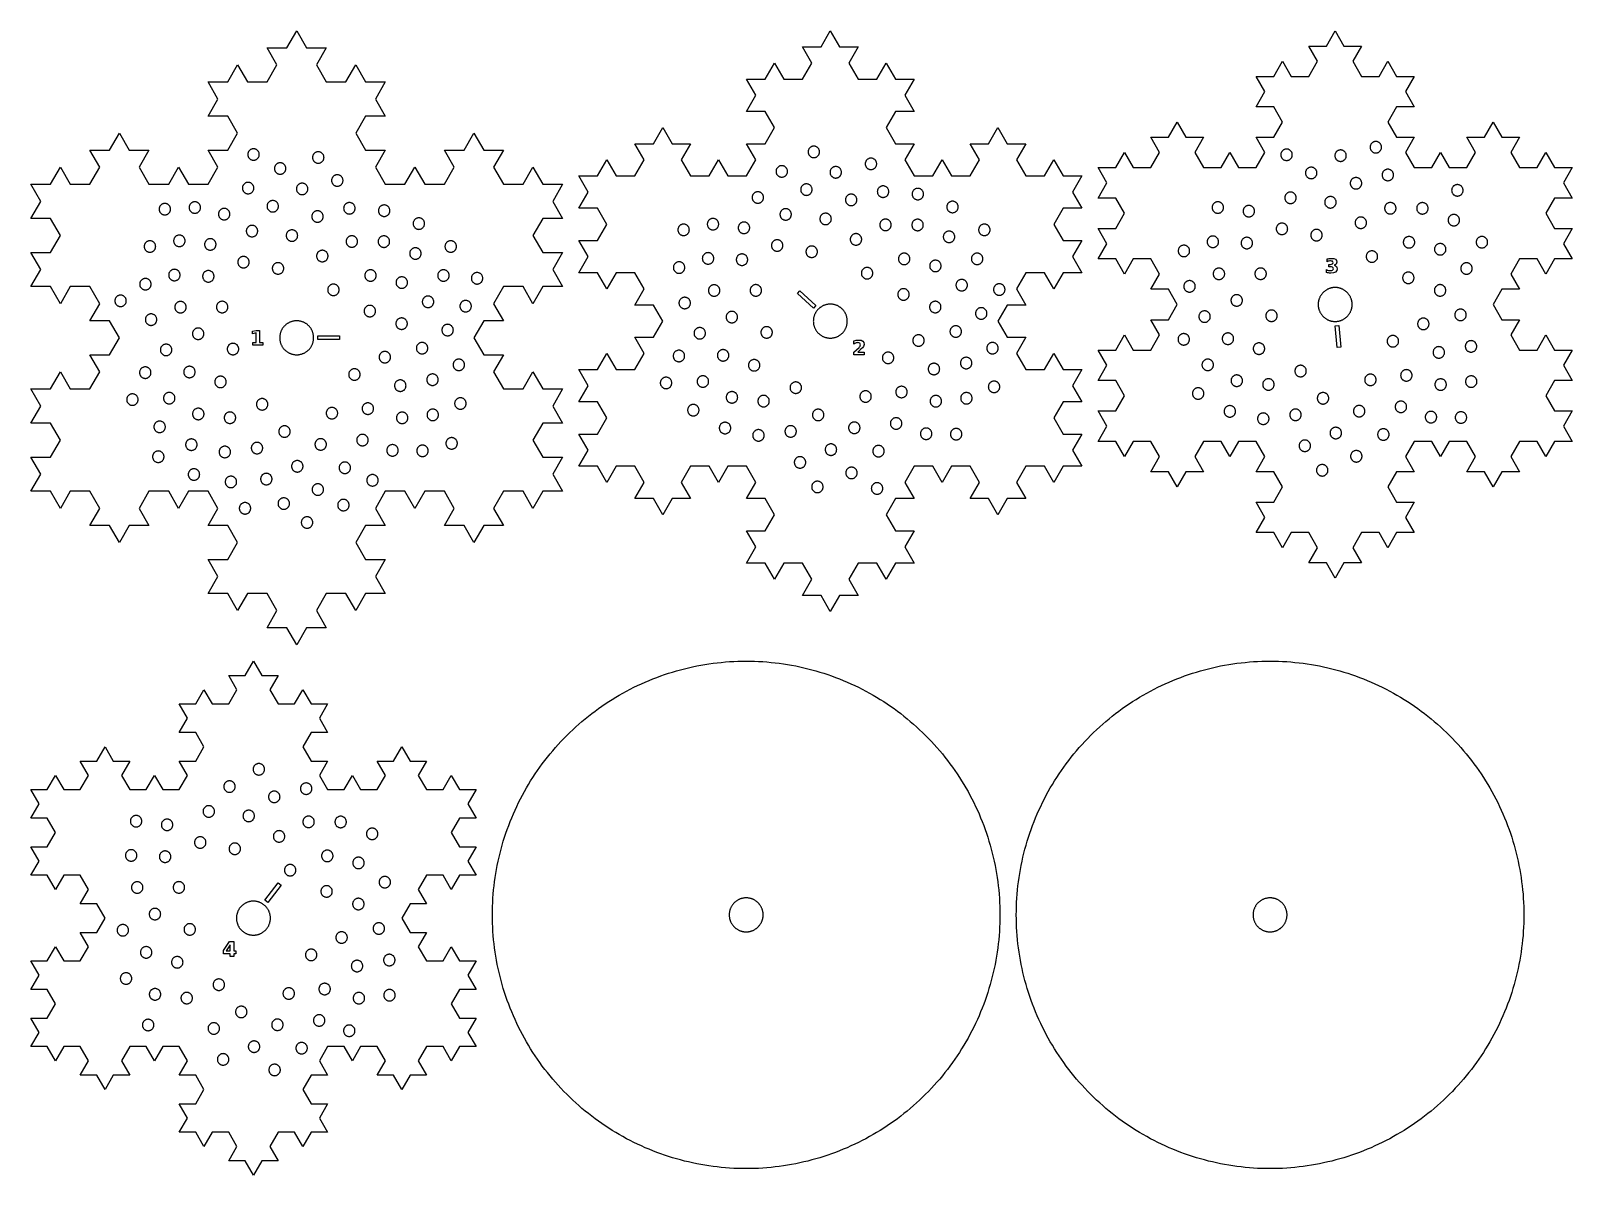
# Model space of a CAD drawing. Header units: millimetres. Extents: x 0 to 377, y 0 to 280.
import ezdxf

# ---------------------------------------------------------------- set-up
doc = ezdxf.new("R2010")
doc.units = ezdxf.units.MM
doc.layers.add('CUT', color=1, linetype='Continuous')
doc.layers.add('ENGRAVE', color=7, linetype='Continuous')

msp = doc.modelspace()

# ---------------------------------------------------------------- linework, layer by layer
at = {"layer": 'CUT'}
for points in [[(72.17, 275.83), (69.76, 271.67), (72.17, 267.5), (76.98, 267.5), (79.39, 271.67), (81.79, 267.5), (86.6, 267.5), (84.2, 263.33), (86.6, 259.17), (81.79, 259.17), (79.39, 255), (81.79, 250.83), (86.6, 250.83), (84.2, 246.67), (86.6, 242.5), (91.41, 242.5), (93.82, 246.67), (96.23, 242.5), (101.04, 242.5), (103.44, 246.67), (101.04, 250.83), (105.85, 250.83), (108.25, 255), (110.66, 250.83), (115.47, 250.83), (113.06, 246.67), (115.47, 242.5), (120.28, 242.5), (122.69, 246.67), (125.09, 242.5), (129.9, 242.5), (127.5, 238.33), (129.9, 234.17), (125.09, 234.17), (122.69, 230), (125.09, 225.83), (129.9, 225.83), (127.5, 221.67), (129.9, 217.5), (125.09, 217.5), (122.69, 213.33), (120.28, 217.5), (115.47, 217.5), (113.06, 213.33), (115.47, 209.17), (110.66, 209.17), (108.25, 205), (110.66, 200.83), (115.47, 200.83), (113.06, 196.67), (115.47, 192.5), (120.28, 192.5), (122.69, 196.67), (125.09, 192.5), (129.9, 192.5), (127.5, 188.33), (129.9, 184.17), (125.09, 184.17), (122.69, 180), (125.09, 175.83), (129.9, 175.83), (127.5, 171.67), (129.9, 167.5), (125.09, 167.5), (122.69, 163.33), (120.28, 167.5), (115.47, 167.5), (113.06, 163.33), (115.47, 159.17), (110.66, 159.17), (108.25, 155), (105.85, 159.17), (101.04, 159.17), (103.44, 163.33), (101.04, 167.5), (96.23, 167.5), (93.82, 163.33), (91.41, 167.5), (86.6, 167.5), (84.2, 163.33), (86.6, 159.17), (81.79, 159.17), (79.39, 155), (81.79, 150.83), (86.6, 150.83), (84.2, 146.67), (86.6, 142.5), (81.79, 142.5), (79.39, 138.33), (76.98, 142.5), (72.17, 142.5), (69.76, 138.33), (72.17, 134.17), (67.36, 134.17), (64.95, 130), (62.55, 134.17), (57.74, 134.17), (60.14, 138.33), (57.74, 142.5), (52.92, 142.5), (50.52, 138.33), (48.11, 142.5), (43.3, 142.5), (45.71, 146.67), (43.3, 150.83), (48.11, 150.83), (50.52, 155), (48.11, 159.17), (43.3, 159.17), (45.71, 163.33), (43.3, 167.5), (38.49, 167.5), (36.08, 163.33), (33.68, 167.5), (28.87, 167.5), (26.46, 163.33), (28.87, 159.17), (24.06, 159.17), (21.65, 155), (19.25, 159.17), (14.43, 159.17), (16.84, 163.33), (14.43, 167.5), (9.62, 167.5), (7.22, 163.33), (4.81, 167.5), (0, 167.5), (2.41, 171.67), (0, 175.83), (4.81, 175.83), (7.22, 180), (4.81, 184.17), (0, 184.17), (2.41, 188.33), (0, 192.5), (4.81, 192.5), (7.22, 196.67), (9.62, 192.5), (14.43, 192.5), (16.84, 196.67), (14.43, 200.83), (19.25, 200.83), (21.65, 205), (19.25, 209.17), (14.43, 209.17), (16.84, 213.33), (14.43, 217.5), (9.62, 217.5), (7.22, 213.33), (4.81, 217.5), (0, 217.5), (2.41, 221.67), (0, 225.83), (4.81, 225.83), (7.22, 230), (4.81, 234.17), (0, 234.17), (2.41, 238.33), (0, 242.5), (4.81, 242.5), (7.22, 246.67), (9.62, 242.5), (14.43, 242.5), (16.84, 246.67), (14.43, 250.83), (19.25, 250.83), (21.65, 255), (24.06, 250.83), (28.87, 250.83), (26.46, 246.67), (28.87, 242.5), (33.68, 242.5), (36.08, 246.67), (38.49, 242.5), (43.3, 242.5), (45.71, 246.67), (43.3, 250.83), (48.11, 250.83), (50.52, 255), (48.11, 259.17), (43.3, 259.17), (45.71, 263.33), (43.3, 267.5), (48.11, 267.5), (50.52, 271.67), (52.92, 267.5), (57.74, 267.5), (60.14, 271.67), (57.74, 275.83), (62.55, 275.83), (64.95, 280), (67.36, 275.83), (72.17, 275.83)], [(202.16, 276.06), (199.88, 272.12), (202.16, 268.18), (206.71, 268.18), (208.99, 272.12), (211.26, 268.18), (215.81, 268.18), (213.54, 264.24), (215.81, 260.3), (211.26, 260.3), (208.99, 256.36), (211.26, 252.41), (215.81, 252.41), (213.54, 248.47), (215.81, 244.53), (220.36, 244.53), (222.64, 248.47), (224.91, 244.53), (229.46, 244.53), (231.74, 248.47), (229.46, 252.41), (234.01, 252.41), (236.29, 256.36), (238.56, 252.41), (243.11, 252.41), (240.84, 248.47), (243.11, 244.53), (247.66, 244.53), (249.94, 248.47), (252.21, 244.53), (256.76, 244.53), (254.49, 240.59), (256.76, 236.65), (252.21, 236.65), (249.94, 232.71), (252.21, 228.77), (256.76, 228.77), (254.49, 224.83), (256.76, 220.89), (252.21, 220.89), (249.94, 216.95), (247.66, 220.89), (243.11, 220.89), (240.84, 216.95), (243.11, 213.01), (238.56, 213.01), (236.29, 209.07), (238.56, 205.13), (243.11, 205.13), (240.84, 201.19), (243.11, 197.24), (247.66, 197.24), (249.94, 201.19), (252.21, 197.24), (256.76, 197.24), (254.49, 193.3), (256.76, 189.36), (252.21, 189.36), (249.94, 185.42), (252.21, 181.48), (256.76, 181.48), (254.49, 177.54), (256.76, 173.6), (252.21, 173.6), (249.94, 169.66), (247.66, 173.6), (243.11, 173.6), (240.84, 169.66), (243.11, 165.72), (238.56, 165.72), (236.29, 161.78), (234.01, 165.72), (229.46, 165.72), (231.74, 169.66), (229.46, 173.6), (224.91, 173.6), (222.64, 169.66), (220.36, 173.6), (215.81, 173.6), (213.54, 169.66), (215.81, 165.72), (211.26, 165.72), (208.99, 161.78), (211.26, 157.84), (215.81, 157.84), (213.54, 153.9), (215.81, 149.96), (211.26, 149.96), (208.99, 146.01), (206.71, 149.96), (202.16, 149.96), (199.88, 146.01), (202.16, 142.07), (197.61, 142.07), (195.33, 138.13), (193.06, 142.07), (188.51, 142.07), (190.78, 146.01), (188.51, 149.96), (183.96, 149.96), (181.68, 146.01), (179.41, 149.96), (174.86, 149.96), (177.13, 153.9), (174.86, 157.84), (179.41, 157.84), (181.68, 161.78), (179.41, 165.72), (174.86, 165.72), (177.13, 169.66), (174.86, 173.6), (170.31, 173.6), (168.03, 169.66), (165.76, 173.6), (161.21, 173.6), (158.93, 169.66), (161.21, 165.72), (156.66, 165.72), (154.38, 161.78), (152.11, 165.72), (147.55, 165.72), (149.83, 169.66), (147.55, 173.6), (143, 173.6), (140.73, 169.66), (138.45, 173.6), (133.9, 173.6), (136.18, 177.54), (133.9, 181.48), (138.45, 181.48), (140.73, 185.42), (138.45, 189.36), (133.9, 189.36), (136.18, 193.3), (133.9, 197.24), (138.45, 197.24), (140.73, 201.19), (143, 197.24), (147.55, 197.24), (149.83, 201.19), (147.55, 205.13), (152.11, 205.13), (154.38, 209.07), (152.11, 213.01), (147.55, 213.01), (149.83, 216.95), (147.55, 220.89), (143, 220.89), (140.73, 216.95), (138.45, 220.89), (133.9, 220.89), (136.18, 224.83), (133.9, 228.77), (138.45, 228.77), (140.73, 232.71), (138.45, 236.65), (133.9, 236.65), (136.18, 240.59), (133.9, 244.53), (138.45, 244.53), (140.73, 248.47), (143, 244.53), (147.55, 244.53), (149.83, 248.47), (147.55, 252.41), (152.11, 252.41), (154.38, 256.36), (156.66, 252.41), (161.21, 252.41), (158.93, 248.47), (161.21, 244.53), (165.76, 244.53), (168.03, 248.47), (170.31, 244.53), (174.86, 244.53), (177.13, 248.47), (174.86, 252.41), (179.41, 252.41), (181.68, 256.36), (179.41, 260.3), (174.86, 260.3), (177.13, 264.24), (174.86, 268.18), (179.41, 268.18), (181.68, 272.12), (183.96, 268.18), (188.51, 268.18), (190.78, 272.12), (188.51, 276.06), (193.06, 276.06), (195.33, 280), (197.61, 276.06), (202.16, 276.06)], [(325.11, 276.29), (322.96, 272.57), (325.11, 268.86), (329.4, 268.86), (331.54, 272.57), (333.69, 268.86), (337.97, 268.86), (335.83, 265.14), (337.97, 261.43), (333.69, 261.43), (331.54, 257.71), (333.69, 254), (337.97, 254), (335.83, 250.28), (337.97, 246.57), (342.26, 246.57), (344.41, 250.28), (346.55, 246.57), (350.84, 246.57), (352.99, 250.28), (350.84, 254), (355.13, 254), (357.28, 257.71), (359.42, 254), (363.71, 254), (361.57, 250.28), (363.71, 246.57), (368, 246.57), (370.15, 250.28), (372.29, 246.57), (376.58, 246.57), (374.44, 242.85), (376.58, 239.14), (372.29, 239.14), (370.15, 235.42), (372.29, 231.71), (376.58, 231.71), (374.44, 227.99), (376.58, 224.28), (372.29, 224.28), (370.15, 220.56), (368, 224.28), (363.71, 224.28), (361.57, 220.56), (363.71, 216.85), (359.42, 216.85), (357.28, 213.13), (359.42, 209.42), (363.71, 209.42), (361.57, 205.7), (363.71, 201.99), (368, 201.99), (370.15, 205.7), (372.29, 201.99), (376.58, 201.99), (374.44, 198.27), (376.58, 194.56), (372.29, 194.56), (370.15, 190.84), (372.29, 187.13), (376.58, 187.13), (374.44, 183.41), (376.58, 179.7), (372.29, 179.7), (370.15, 175.99), (368, 179.7), (363.71, 179.7), (361.57, 175.99), (363.71, 172.27), (359.42, 172.27), (357.28, 168.56), (355.13, 172.27), (350.84, 172.27), (352.99, 175.99), (350.84, 179.7), (346.55, 179.7), (344.41, 175.99), (342.26, 179.7), (337.97, 179.7), (335.83, 175.99), (337.97, 172.27), (333.69, 172.27), (331.54, 168.56), (333.69, 164.84), (337.97, 164.84), (335.83, 161.13), (337.97, 157.41), (333.69, 157.41), (331.54, 153.7), (329.4, 157.41), (325.11, 157.41), (322.96, 153.7), (325.11, 149.98), (320.82, 149.98), (318.67, 146.27), (316.53, 149.98), (312.24, 149.98), (314.38, 153.7), (312.24, 157.41), (307.95, 157.41), (305.8, 153.7), (303.66, 157.41), (299.37, 157.41), (301.51, 161.13), (299.37, 164.84), (303.66, 164.84), (305.8, 168.56), (303.66, 172.27), (299.37, 172.27), (301.51, 175.99), (299.37, 179.7), (295.08, 179.7), (292.94, 175.99), (290.79, 179.7), (286.5, 179.7), (284.36, 175.99), (286.5, 172.27), (282.21, 172.27), (280.07, 168.56), (277.92, 172.27), (273.63, 172.27), (275.78, 175.99), (273.63, 179.7), (269.34, 179.7), (267.2, 175.99), (265.05, 179.7), (260.76, 179.7), (262.91, 183.41), (260.76, 187.13), (265.05, 187.13), (267.2, 190.84), (265.05, 194.56), (260.76, 194.56), (262.91, 198.27), (260.76, 201.99), (265.05, 201.99), (267.2, 205.7), (269.34, 201.99), (273.63, 201.99), (275.78, 205.7), (273.63, 209.42), (277.92, 209.42), (280.07, 213.13), (277.92, 216.85), (273.63, 216.85), (275.78, 220.56), (273.63, 224.28), (269.34, 224.28), (267.2, 220.56), (265.05, 224.28), (260.76, 224.28), (262.91, 227.99), (260.76, 231.71), (265.05, 231.71), (267.2, 235.42), (265.05, 239.14), (260.76, 239.14), (262.91, 242.85), (260.76, 246.57), (265.05, 246.57), (267.2, 250.28), (269.34, 246.57), (273.63, 246.57), (275.78, 250.28), (273.63, 254), (277.92, 254), (280.07, 257.71), (282.21, 254), (286.5, 254), (284.36, 250.28), (286.5, 246.57), (290.79, 246.57), (292.94, 250.28), (295.08, 246.57), (299.37, 246.57), (301.51, 250.28), (299.37, 254), (303.66, 254), (305.8, 257.71), (303.66, 261.43), (299.37, 261.43), (301.51, 265.14), (299.37, 268.86), (303.66, 268.86), (305.8, 272.57), (307.95, 268.86), (312.24, 268.86), (314.38, 272.57), (312.24, 276.29), (316.53, 276.29), (318.67, 280), (320.82, 276.29), (325.11, 276.29)], [(329.89, 251.02), (329.93, 251.12), (329.96, 251.23), (329.98, 251.34), (330, 251.45), (330, 251.56), (330, 251.67), (329.98, 251.77), (329.96, 251.88), (329.93, 251.99), (329.89, 252.09), (329.85, 252.19), (329.79, 252.29), (329.73, 252.38), (329.66, 252.46), (329.59, 252.55), (329.51, 252.62), (329.42, 252.69), (329.33, 252.75), (329.24, 252.8), (329.14, 252.85), (329.03, 252.89), (328.93, 252.92), (328.82, 252.94), (328.71, 252.95), (328.6, 252.96), (328.49, 252.95), (328.38, 252.94), (328.27, 252.92), (328.17, 252.89), (328.06, 252.85), (327.96, 252.8), (327.87, 252.75), (327.78, 252.69), (327.69, 252.62), (327.61, 252.55), (327.54, 252.46), (327.47, 252.38), (327.41, 252.29), (327.35, 252.19), (327.31, 252.09), (327.27, 251.99), (327.24, 251.88), (327.22, 251.77), (327.2, 251.67), (327.2, 251.56), (327.2, 251.45), (327.22, 251.34), (327.24, 251.23), (327.27, 251.12), (327.31, 251.02), (327.35, 250.92), (327.41, 250.82), (327.47, 250.73), (327.54, 250.65), (327.61, 250.57), (327.69, 250.49), (327.78, 250.42), (327.87, 250.36), (327.96, 250.31), (328.06, 250.26), (328.17, 250.22), (328.27, 250.19), (328.38, 250.17), (328.49, 250.16), (328.6, 250.16), (328.71, 250.16), (328.82, 250.17), (328.93, 250.19), (329.03, 250.22), (329.14, 250.26), (329.24, 250.31), (329.33, 250.36), (329.42, 250.42), (329.51, 250.49), (329.59, 250.57), (329.66, 250.65), (329.73, 250.73), (329.79, 250.82), (329.85, 250.92), (329.89, 251.02)], [(55.66, 249.15), (55.71, 249.25), (55.75, 249.36), (55.78, 249.46), (55.8, 249.57), (55.81, 249.68), (55.82, 249.79), (55.81, 249.9), (55.8, 250.01), (55.78, 250.12), (55.75, 250.22), (55.71, 250.33), (55.66, 250.43), (55.61, 250.52), (55.55, 250.61), (55.48, 250.7), (55.41, 250.78), (55.32, 250.85), (55.24, 250.92), (55.15, 250.98), (55.05, 251.04), (54.95, 251.08), (54.85, 251.12), (54.74, 251.15), (54.63, 251.17), (54.53, 251.19), (54.42, 251.19), (54.31, 251.19), (54.2, 251.17), (54.09, 251.15), (53.98, 251.12), (53.88, 251.08), (53.78, 251.04), (53.68, 250.98), (53.59, 250.92), (53.51, 250.85), (53.43, 250.78), (53.35, 250.7), (53.28, 250.61), (53.22, 250.52), (53.17, 250.43), (53.12, 250.33), (53.08, 250.22), (53.05, 250.12), (53.03, 250.01), (53.02, 249.9), (53.02, 249.79), (53.02, 249.68), (53.03, 249.57), (53.05, 249.46), (53.08, 249.36), (53.12, 249.25), (53.17, 249.15), (53.22, 249.06), (53.28, 248.97), (53.35, 248.88), (53.43, 248.8), (53.51, 248.73), (53.59, 248.66), (53.68, 248.6), (53.78, 248.54), (53.88, 248.5), (53.98, 248.46), (54.09, 248.43), (54.2, 248.41), (54.31, 248.39), (54.42, 248.39), (54.53, 248.39), (54.63, 248.41), (54.74, 248.43), (54.85, 248.46), (54.95, 248.5), (55.05, 248.54), (55.15, 248.6), (55.24, 248.66), (55.32, 248.73), (55.41, 248.8), (55.48, 248.88), (55.55, 248.97), (55.61, 249.06), (55.66, 249.15)], [(71.52, 248.53), (71.56, 248.63), (71.59, 248.74), (71.61, 248.84), (71.62, 248.95), (71.63, 249.06), (71.62, 249.17), (71.61, 249.28), (71.59, 249.39), (71.56, 249.49), (71.52, 249.6), (71.47, 249.7), (71.42, 249.79), (71.36, 249.89), (71.29, 249.97), (71.22, 250.05), (71.13, 250.13), (71.05, 250.19), (70.96, 250.26), (70.86, 250.31), (70.76, 250.36), (70.66, 250.39), (70.55, 250.42), (70.44, 250.45), (70.34, 250.46), (70.23, 250.46), (70.12, 250.46), (70.01, 250.45), (69.9, 250.42), (69.79, 250.39), (69.69, 250.36), (69.59, 250.31), (69.49, 250.26), (69.4, 250.19), (69.32, 250.13), (69.24, 250.05), (69.16, 249.97), (69.09, 249.89), (69.03, 249.79), (68.98, 249.7), (68.93, 249.6), (68.89, 249.49), (68.86, 249.39), (68.84, 249.28), (68.83, 249.17), (68.83, 249.06), (68.83, 248.95), (68.84, 248.84), (68.86, 248.74), (68.89, 248.63), (68.93, 248.53), (68.98, 248.43), (69.03, 248.33), (69.09, 248.24), (69.16, 248.15), (69.24, 248.07), (69.32, 248), (69.4, 247.93), (69.49, 247.87), (69.59, 247.81), (69.69, 247.77), (69.79, 247.73), (69.9, 247.7), (70.01, 247.68), (70.12, 247.67), (70.23, 247.66), (70.34, 247.67), (70.44, 247.68), (70.55, 247.7), (70.66, 247.73), (70.76, 247.77), (70.86, 247.81), (70.96, 247.87), (71.05, 247.93), (71.13, 248), (71.22, 248.07), (71.29, 248.15), (71.36, 248.24), (71.42, 248.33), (71.47, 248.43), (71.52, 248.53)], [(192.59, 249.88), (192.63, 249.99), (192.66, 250.09), (192.68, 250.2), (192.69, 250.31), (192.7, 250.42), (192.69, 250.53), (192.68, 250.64), (192.66, 250.75), (192.63, 250.85), (192.59, 250.95), (192.55, 251.05), (192.49, 251.15), (192.43, 251.24), (192.36, 251.33), (192.29, 251.41), (192.21, 251.48), (192.12, 251.55), (192.03, 251.61), (191.93, 251.67), (191.83, 251.71), (191.73, 251.75), (191.62, 251.78), (191.52, 251.8), (191.41, 251.81), (191.3, 251.82), (191.19, 251.81), (191.08, 251.8), (190.97, 251.78), (190.87, 251.75), (190.76, 251.71), (190.66, 251.67), (190.57, 251.61), (190.47, 251.55), (190.39, 251.48), (190.31, 251.41), (190.23, 251.33), (190.17, 251.24), (190.1, 251.15), (190.05, 251.05), (190, 250.95), (189.97, 250.85), (189.94, 250.75), (189.92, 250.64), (189.9, 250.53), (189.9, 250.42), (189.9, 250.31), (189.92, 250.2), (189.94, 250.09), (189.97, 249.99), (190, 249.88), (190.05, 249.78), (190.1, 249.69), (190.17, 249.6), (190.23, 249.51), (190.31, 249.43), (190.39, 249.35), (190.47, 249.29), (190.57, 249.23), (190.66, 249.17), (190.76, 249.13), (190.87, 249.09), (190.97, 249.06), (191.08, 249.04), (191.19, 249.02), (191.3, 249.02), (191.41, 249.02), (191.52, 249.04), (191.62, 249.06), (191.73, 249.09), (191.83, 249.13), (191.93, 249.17), (192.03, 249.23), (192.12, 249.29), (192.21, 249.35), (192.29, 249.43), (192.36, 249.51), (192.43, 249.6), (192.49, 249.69), (192.55, 249.78), (192.59, 249.88)], [(206.55, 246.95), (206.59, 247.06), (206.62, 247.16), (206.64, 247.27), (206.66, 247.38), (206.66, 247.49), (206.66, 247.6), (206.64, 247.71), (206.62, 247.82), (206.59, 247.92), (206.55, 248.02), (206.51, 248.12), (206.46, 248.22), (206.39, 248.31), (206.33, 248.4), (206.25, 248.48), (206.17, 248.55), (206.08, 248.62), (205.99, 248.68), (205.9, 248.74), (205.8, 248.78), (205.69, 248.82), (205.59, 248.85), (205.48, 248.87), (205.37, 248.88), (205.26, 248.89), (205.15, 248.88), (205.04, 248.87), (204.93, 248.85), (204.83, 248.82), (204.73, 248.78), (204.63, 248.74), (204.53, 248.68), (204.44, 248.62), (204.35, 248.55), (204.27, 248.48), (204.2, 248.4), (204.13, 248.31), (204.07, 248.22), (204.01, 248.12), (203.97, 248.02), (203.93, 247.92), (203.9, 247.82), (203.88, 247.71), (203.87, 247.6), (203.86, 247.49), (203.87, 247.38), (203.88, 247.27), (203.9, 247.16), (203.93, 247.06), (203.97, 246.95), (204.01, 246.85), (204.07, 246.76), (204.13, 246.67), (204.2, 246.58), (204.27, 246.5), (204.35, 246.42), (204.44, 246.36), (204.53, 246.29), (204.63, 246.24), (204.73, 246.2), (204.83, 246.16), (204.93, 246.13), (205.04, 246.11), (205.15, 246.09), (205.26, 246.09), (205.37, 246.09), (205.48, 246.11), (205.59, 246.13), (205.69, 246.16), (205.8, 246.2), (205.9, 246.24), (205.99, 246.29), (206.08, 246.36), (206.17, 246.42), (206.25, 246.5), (206.33, 246.58), (206.39, 246.67), (206.46, 246.76), (206.51, 246.85), (206.55, 246.95)], [(308.1, 249.18), (308.14, 249.28), (308.17, 249.39), (308.19, 249.5), (308.2, 249.61), (308.2, 249.72), (308.2, 249.83), (308.19, 249.94), (308.17, 250.04), (308.14, 250.15), (308.1, 250.25), (308.05, 250.35), (308, 250.45), (307.94, 250.54), (307.87, 250.63), (307.79, 250.71), (307.71, 250.78), (307.63, 250.85), (307.54, 250.91), (307.44, 250.96), (307.34, 251.01), (307.24, 251.05), (307.13, 251.08), (307.02, 251.1), (306.91, 251.11), (306.8, 251.12), (306.69, 251.11), (306.59, 251.1), (306.48, 251.08), (306.37, 251.05), (306.27, 251.01), (306.17, 250.96), (306.07, 250.91), (305.98, 250.85), (305.9, 250.78), (305.81, 250.71), (305.74, 250.63), (305.67, 250.54), (305.61, 250.45), (305.56, 250.35), (305.51, 250.25), (305.47, 250.15), (305.44, 250.04), (305.42, 249.94), (305.41, 249.83), (305.4, 249.72), (305.41, 249.61), (305.42, 249.5), (305.44, 249.39), (305.47, 249.28), (305.51, 249.18), (305.56, 249.08), (305.61, 248.98), (305.67, 248.89), (305.74, 248.81), (305.81, 248.73), (305.9, 248.65), (305.98, 248.58), (306.07, 248.52), (306.17, 248.47), (306.27, 248.42), (306.37, 248.38), (306.48, 248.36), (306.59, 248.33), (306.69, 248.32), (306.8, 248.32), (306.91, 248.32), (307.02, 248.33), (307.13, 248.36), (307.24, 248.38), (307.34, 248.42), (307.44, 248.47), (307.54, 248.52), (307.63, 248.58), (307.71, 248.65), (307.79, 248.73), (307.87, 248.81), (307.94, 248.89), (308, 248.98), (308.05, 249.08), (308.1, 249.18)], [(321.29, 248.97), (321.33, 249.07), (321.36, 249.17), (321.38, 249.28), (321.39, 249.39), (321.4, 249.5), (321.39, 249.61), (321.38, 249.72), (321.36, 249.83), (321.33, 249.93), (321.29, 250.04), (321.25, 250.14), (321.19, 250.23), (321.13, 250.32), (321.06, 250.41), (320.99, 250.49), (320.91, 250.57), (320.82, 250.63), (320.73, 250.7), (320.63, 250.75), (320.53, 250.8), (320.43, 250.83), (320.33, 250.86), (320.22, 250.88), (320.11, 250.9), (320, 250.9), (319.89, 250.9), (319.78, 250.88), (319.67, 250.86), (319.57, 250.83), (319.46, 250.8), (319.36, 250.75), (319.27, 250.7), (319.18, 250.63), (319.09, 250.57), (319.01, 250.49), (318.93, 250.41), (318.87, 250.32), (318.8, 250.23), (318.75, 250.14), (318.71, 250.04), (318.67, 249.93), (318.64, 249.83), (318.62, 249.72), (318.6, 249.61), (318.6, 249.5), (318.6, 249.39), (318.62, 249.28), (318.64, 249.17), (318.67, 249.07), (318.71, 248.97), (318.75, 248.87), (318.8, 248.77), (318.87, 248.68), (318.93, 248.59), (319.01, 248.51), (319.09, 248.44), (319.18, 248.37), (319.27, 248.31), (319.36, 248.25), (319.46, 248.21), (319.57, 248.17), (319.67, 248.14), (319.78, 248.12), (319.89, 248.11), (320, 248.1), (320.11, 248.11), (320.22, 248.12), (320.33, 248.14), (320.43, 248.17), (320.53, 248.21), (320.63, 248.25), (320.73, 248.31), (320.82, 248.37), (320.91, 248.44), (320.99, 248.51), (321.06, 248.59), (321.13, 248.68), (321.19, 248.77), (321.25, 248.87), (321.29, 248.97)], [(62.21, 245.82), (62.25, 245.92), (62.28, 246.03), (62.3, 246.13), (62.31, 246.24), (62.32, 246.35), (62.31, 246.46), (62.3, 246.57), (62.28, 246.68), (62.25, 246.79), (62.21, 246.89), (62.16, 246.99), (62.11, 247.08), (62.05, 247.18), (61.98, 247.26), (61.91, 247.34), (61.83, 247.42), (61.74, 247.49), (61.65, 247.55), (61.55, 247.6), (61.45, 247.65), (61.35, 247.68), (61.24, 247.71), (61.13, 247.74), (61.03, 247.75), (60.92, 247.75), (60.81, 247.75), (60.7, 247.74), (60.59, 247.71), (60.48, 247.68), (60.38, 247.65), (60.28, 247.6), (60.18, 247.55), (60.09, 247.49), (60.01, 247.42), (59.93, 247.34), (59.85, 247.26), (59.78, 247.18), (59.72, 247.08), (59.67, 246.99), (59.62, 246.89), (59.58, 246.79), (59.55, 246.68), (59.53, 246.57), (59.52, 246.46), (59.52, 246.35), (59.52, 246.24), (59.53, 246.13), (59.55, 246.03), (59.58, 245.92), (59.62, 245.82), (59.67, 245.72), (59.72, 245.62), (59.78, 245.53), (59.85, 245.44), (59.93, 245.36), (60.01, 245.29), (60.09, 245.22), (60.18, 245.16), (60.28, 245.11), (60.38, 245.06), (60.48, 245.02), (60.59, 244.99), (60.7, 244.97), (60.81, 244.96), (60.92, 244.95), (61.03, 244.96), (61.13, 244.97), (61.24, 244.99), (61.35, 245.02), (61.45, 245.06), (61.55, 245.11), (61.65, 245.16), (61.74, 245.22), (61.83, 245.29), (61.91, 245.36), (61.98, 245.44), (62.05, 245.53), (62.11, 245.62), (62.16, 245.72), (62.21, 245.82)], [(76.17, 242.89), (76.21, 242.99), (76.24, 243.1), (76.26, 243.2), (76.28, 243.31), (76.28, 243.42), (76.28, 243.53), (76.26, 243.64), (76.24, 243.75), (76.21, 243.85), (76.17, 243.96), (76.13, 244.06), (76.07, 244.15), (76.01, 244.24), (75.94, 244.33), (75.87, 244.41), (75.79, 244.49), (75.7, 244.55), (75.61, 244.62), (75.52, 244.67), (75.42, 244.72), (75.31, 244.75), (75.21, 244.78), (75.1, 244.8), (74.99, 244.82), (74.88, 244.82), (74.77, 244.82), (74.66, 244.8), (74.55, 244.78), (74.45, 244.75), (74.34, 244.72), (74.24, 244.67), (74.15, 244.62), (74.06, 244.55), (73.97, 244.49), (73.89, 244.41), (73.82, 244.33), (73.75, 244.24), (73.69, 244.15), (73.63, 244.06), (73.59, 243.96), (73.55, 243.85), (73.52, 243.75), (73.5, 243.64), (73.48, 243.53), (73.48, 243.42), (73.48, 243.31), (73.5, 243.2), (73.52, 243.1), (73.55, 242.99), (73.59, 242.89), (73.63, 242.79), (73.69, 242.69), (73.75, 242.6), (73.82, 242.51), (73.89, 242.43), (73.97, 242.36), (74.06, 242.29), (74.15, 242.23), (74.24, 242.17), (74.34, 242.13), (74.45, 242.09), (74.55, 242.06), (74.66, 242.04), (74.77, 242.03), (74.88, 242.02), (74.99, 242.03), (75.1, 242.04), (75.21, 242.06), (75.31, 242.09), (75.42, 242.13), (75.52, 242.17), (75.61, 242.23), (75.7, 242.29), (75.79, 242.36), (75.87, 242.43), (75.94, 242.51), (76.01, 242.6), (76.07, 242.69), (76.13, 242.79), (76.17, 242.89)], [(184.76, 245.11), (184.8, 245.22), (184.83, 245.32), (184.85, 245.43), (184.86, 245.54), (184.87, 245.65), (184.86, 245.76), (184.85, 245.87), (184.83, 245.98), (184.8, 246.08), (184.76, 246.19), (184.71, 246.29), (184.66, 246.38), (184.6, 246.47), (184.53, 246.56), (184.46, 246.64), (184.38, 246.71), (184.29, 246.78), (184.2, 246.84), (184.1, 246.9), (184, 246.94), (183.9, 246.98), (183.79, 247.01), (183.68, 247.03), (183.58, 247.05), (183.47, 247.05), (183.36, 247.05), (183.25, 247.03), (183.14, 247.01), (183.03, 246.98), (182.93, 246.94), (182.83, 246.9), (182.73, 246.84), (182.64, 246.78), (182.56, 246.71), (182.48, 246.64), (182.4, 246.56), (182.33, 246.47), (182.27, 246.38), (182.22, 246.29), (182.17, 246.19), (182.13, 246.08), (182.1, 245.98), (182.08, 245.87), (182.07, 245.76), (182.07, 245.65), (182.07, 245.54), (182.08, 245.43), (182.1, 245.32), (182.13, 245.22), (182.17, 245.11), (182.22, 245.01), (182.27, 244.92), (182.33, 244.83), (182.4, 244.74), (182.48, 244.66), (182.56, 244.59), (182.64, 244.52), (182.73, 244.46), (182.83, 244.4), (182.93, 244.36), (183.03, 244.32), (183.14, 244.29), (183.25, 244.27), (183.36, 244.25), (183.47, 244.25), (183.58, 244.25), (183.68, 244.27), (183.79, 244.29), (183.9, 244.32), (184, 244.36), (184.1, 244.4), (184.2, 244.46), (184.29, 244.52), (184.38, 244.59), (184.46, 244.66), (184.53, 244.74), (184.6, 244.83), (184.66, 244.92), (184.71, 245.01), (184.76, 245.11)], [(197.95, 244.9), (197.99, 245), (198.02, 245.11), (198.04, 245.22), (198.06, 245.33), (198.06, 245.43), (198.06, 245.54), (198.04, 245.65), (198.02, 245.76), (197.99, 245.87), (197.95, 245.97), (197.91, 246.07), (197.85, 246.17), (197.79, 246.26), (197.72, 246.34), (197.65, 246.42), (197.57, 246.5), (197.48, 246.57), (197.39, 246.63), (197.3, 246.68), (197.2, 246.73), (197.09, 246.77), (196.99, 246.8), (196.88, 246.82), (196.77, 246.83), (196.66, 246.83), (196.55, 246.83), (196.44, 246.82), (196.33, 246.8), (196.23, 246.77), (196.12, 246.73), (196.02, 246.68), (195.93, 246.63), (195.84, 246.57), (195.75, 246.5), (195.67, 246.42), (195.6, 246.34), (195.53, 246.26), (195.47, 246.17), (195.41, 246.07), (195.37, 245.97), (195.33, 245.87), (195.3, 245.76), (195.28, 245.65), (195.26, 245.54), (195.26, 245.43), (195.26, 245.33), (195.28, 245.22), (195.3, 245.11), (195.33, 245), (195.37, 244.9), (195.41, 244.8), (195.47, 244.7), (195.53, 244.61), (195.6, 244.53), (195.67, 244.44), (195.75, 244.37), (195.84, 244.3), (195.93, 244.24), (196.02, 244.19), (196.12, 244.14), (196.23, 244.1), (196.33, 244.07), (196.44, 244.05), (196.55, 244.04), (196.66, 244.03), (196.77, 244.04), (196.88, 244.05), (196.99, 244.07), (197.09, 244.1), (197.2, 244.14), (197.3, 244.19), (197.39, 244.24), (197.48, 244.3), (197.57, 244.37), (197.65, 244.44), (197.72, 244.53), (197.79, 244.61), (197.85, 244.7), (197.91, 244.8), (197.95, 244.9)], [(314.12, 244.74), (314.16, 244.84), (314.19, 244.94), (314.21, 245.05), (314.22, 245.16), (314.23, 245.27), (314.22, 245.38), (314.21, 245.49), (314.19, 245.6), (314.16, 245.7), (314.12, 245.81), (314.07, 245.91), (314.02, 246), (313.96, 246.09), (313.89, 246.18), (313.82, 246.26), (313.73, 246.34), (313.65, 246.4), (313.56, 246.47), (313.46, 246.52), (313.36, 246.57), (313.26, 246.6), (313.15, 246.63), (313.04, 246.65), (312.94, 246.67), (312.83, 246.67), (312.72, 246.67), (312.61, 246.65), (312.5, 246.63), (312.39, 246.6), (312.29, 246.57), (312.19, 246.52), (312.09, 246.47), (312, 246.4), (311.92, 246.34), (311.84, 246.26), (311.76, 246.18), (311.69, 246.09), (311.63, 246), (311.58, 245.91), (311.53, 245.81), (311.49, 245.7), (311.46, 245.6), (311.44, 245.49), (311.43, 245.38), (311.43, 245.27), (311.43, 245.16), (311.44, 245.05), (311.46, 244.94), (311.49, 244.84), (311.53, 244.74), (311.58, 244.64), (311.63, 244.54), (311.69, 244.45), (311.76, 244.36), (311.84, 244.28), (311.92, 244.21), (312, 244.14), (312.09, 244.08), (312.19, 244.02), (312.29, 243.98), (312.39, 243.94), (312.5, 243.91), (312.61, 243.89), (312.72, 243.88), (312.83, 243.87), (312.94, 243.88), (313.04, 243.89), (313.15, 243.91), (313.26, 243.94), (313.36, 243.98), (313.46, 244.02), (313.56, 244.08), (313.65, 244.14), (313.73, 244.21), (313.82, 244.28), (313.89, 244.36), (313.96, 244.45), (314.02, 244.54), (314.07, 244.64), (314.12, 244.74)], [(332.85, 244.24), (332.88, 244.34), (332.91, 244.45), (332.94, 244.56), (332.95, 244.66), (332.95, 244.77), (332.95, 244.88), (332.94, 244.99), (332.91, 245.1), (332.88, 245.21), (332.85, 245.31), (332.8, 245.41), (332.75, 245.51), (332.69, 245.6), (332.62, 245.68), (332.54, 245.76), (332.46, 245.84), (332.38, 245.91), (332.28, 245.97), (332.19, 246.02), (332.09, 246.07), (331.99, 246.11), (331.88, 246.14), (331.77, 246.16), (331.66, 246.17), (331.55, 246.17), (331.44, 246.17), (331.33, 246.16), (331.23, 246.14), (331.12, 246.11), (331.02, 246.07), (330.92, 246.02), (330.82, 245.97), (330.73, 245.91), (330.64, 245.84), (330.56, 245.76), (330.49, 245.68), (330.42, 245.6), (330.36, 245.51), (330.31, 245.41), (330.26, 245.31), (330.22, 245.21), (330.19, 245.1), (330.17, 244.99), (330.16, 244.88), (330.15, 244.77), (330.16, 244.66), (330.17, 244.56), (330.19, 244.45), (330.22, 244.34), (330.26, 244.24), (330.31, 244.14), (330.36, 244.04), (330.42, 243.95), (330.49, 243.86), (330.56, 243.78), (330.64, 243.71), (330.73, 243.64), (330.82, 243.58), (330.92, 243.53), (331.02, 243.48), (331.12, 243.44), (331.23, 243.41), (331.33, 243.39), (331.44, 243.38), (331.55, 243.37), (331.66, 243.38), (331.77, 243.39), (331.88, 243.41), (331.99, 243.44), (332.09, 243.48), (332.19, 243.53), (332.28, 243.58), (332.38, 243.64), (332.46, 243.71), (332.54, 243.78), (332.62, 243.86), (332.69, 243.95), (332.75, 244.04), (332.8, 244.14), (332.85, 244.24)], [(54.33, 240.95), (54.38, 241.05), (54.42, 241.15), (54.45, 241.26), (54.47, 241.36), (54.48, 241.47), (54.48, 241.58), (54.48, 241.69), (54.47, 241.8), (54.45, 241.91), (54.42, 242.02), (54.38, 242.12), (54.33, 242.22), (54.28, 242.31), (54.22, 242.41), (54.15, 242.49), (54.07, 242.57), (53.99, 242.65), (53.91, 242.72), (53.82, 242.78), (53.72, 242.83), (53.62, 242.88), (53.52, 242.91), (53.41, 242.94), (53.3, 242.97), (53.19, 242.98), (53.08, 242.98), (52.97, 242.98), (52.86, 242.97), (52.76, 242.94), (52.65, 242.91), (52.55, 242.88), (52.45, 242.83), (52.35, 242.78), (52.26, 242.72), (52.17, 242.65), (52.09, 242.57), (52.02, 242.49), (51.95, 242.41), (51.89, 242.31), (51.84, 242.22), (51.79, 242.12), (51.75, 242.02), (51.72, 241.91), (51.7, 241.8), (51.69, 241.69), (51.68, 241.58), (51.69, 241.47), (51.7, 241.36), (51.72, 241.26), (51.75, 241.15), (51.79, 241.05), (51.84, 240.95), (51.89, 240.85), (51.95, 240.76), (52.02, 240.67), (52.09, 240.59), (52.17, 240.52), (52.26, 240.45), (52.35, 240.39), (52.45, 240.34), (52.55, 240.29), (52.65, 240.25), (52.76, 240.22), (52.86, 240.2), (52.97, 240.19), (53.08, 240.18), (53.19, 240.19), (53.3, 240.2), (53.41, 240.22), (53.52, 240.25), (53.62, 240.29), (53.72, 240.34), (53.82, 240.39), (53.91, 240.45), (53.99, 240.52), (54.07, 240.59), (54.15, 240.67), (54.22, 240.76), (54.28, 240.85), (54.33, 240.95)], [(67.53, 240.73), (67.57, 240.83), (67.61, 240.94), (67.64, 241.04), (67.66, 241.15), (67.67, 241.26), (67.68, 241.37), (67.67, 241.48), (67.66, 241.59), (67.64, 241.7), (67.61, 241.8), (67.57, 241.9), (67.53, 242), (67.47, 242.1), (67.41, 242.19), (67.34, 242.28), (67.27, 242.36), (67.19, 242.43), (67.1, 242.5), (67.01, 242.56), (66.91, 242.62), (66.81, 242.66), (66.71, 242.7), (66.6, 242.73), (66.5, 242.75), (66.39, 242.76), (66.28, 242.77), (66.17, 242.76), (66.06, 242.75), (65.95, 242.73), (65.85, 242.7), (65.74, 242.66), (65.64, 242.62), (65.55, 242.56), (65.46, 242.5), (65.37, 242.43), (65.29, 242.36), (65.21, 242.28), (65.15, 242.19), (65.08, 242.1), (65.03, 242), (64.98, 241.9), (64.95, 241.8), (64.92, 241.7), (64.9, 241.59), (64.88, 241.48), (64.88, 241.37), (64.88, 241.26), (64.9, 241.15), (64.92, 241.04), (64.95, 240.94), (64.98, 240.83), (65.03, 240.73), (65.08, 240.64), (65.15, 240.55), (65.21, 240.46), (65.29, 240.38), (65.37, 240.3), (65.46, 240.24), (65.55, 240.17), (65.64, 240.12), (65.74, 240.07), (65.85, 240.04), (65.95, 240.01), (66.06, 239.99), (66.17, 239.97), (66.28, 239.97), (66.39, 239.97), (66.5, 239.99), (66.6, 240.01), (66.71, 240.04), (66.81, 240.07), (66.91, 240.12), (67.01, 240.17), (67.1, 240.24), (67.19, 240.3), (67.27, 240.38), (67.34, 240.46), (67.41, 240.55), (67.47, 240.64), (67.53, 240.73)], [(190.78, 240.67), (190.82, 240.77), (190.85, 240.88), (190.87, 240.99), (190.88, 241.1), (190.89, 241.2), (190.88, 241.31), (190.87, 241.42), (190.85, 241.53), (190.82, 241.64), (190.78, 241.74), (190.73, 241.84), (190.68, 241.94), (190.62, 242.03), (190.55, 242.11), (190.48, 242.19), (190.4, 242.27), (190.31, 242.34), (190.22, 242.4), (190.12, 242.45), (190.02, 242.5), (189.92, 242.54), (189.81, 242.57), (189.71, 242.59), (189.6, 242.6), (189.49, 242.6), (189.38, 242.6), (189.27, 242.59), (189.16, 242.57), (189.05, 242.54), (188.95, 242.5), (188.85, 242.45), (188.76, 242.4), (188.66, 242.34), (188.58, 242.27), (188.5, 242.19), (188.42, 242.11), (188.35, 242.03), (188.29, 241.94), (188.24, 241.84), (188.19, 241.74), (188.16, 241.64), (188.13, 241.53), (188.1, 241.42), (188.09, 241.31), (188.09, 241.2), (188.09, 241.1), (188.1, 240.99), (188.13, 240.88), (188.16, 240.77), (188.19, 240.67), (188.24, 240.57), (188.29, 240.47), (188.35, 240.38), (188.42, 240.3), (188.5, 240.21), (188.58, 240.14), (188.66, 240.07), (188.76, 240.01), (188.85, 239.96), (188.95, 239.91), (189.05, 239.87), (189.16, 239.84), (189.27, 239.82), (189.38, 239.81), (189.49, 239.8), (189.6, 239.81), (189.71, 239.82), (189.81, 239.84), (189.92, 239.87), (190.02, 239.91), (190.12, 239.96), (190.22, 240.01), (190.31, 240.07), (190.4, 240.14), (190.48, 240.21), (190.55, 240.3), (190.62, 240.38), (190.68, 240.47), (190.73, 240.57), (190.78, 240.67)], [(209.46, 240.07), (209.51, 240.17), (209.55, 240.27), (209.58, 240.38), (209.6, 240.49), (209.61, 240.6), (209.61, 240.71), (209.61, 240.82), (209.6, 240.93), (209.58, 241.03), (209.55, 241.14), (209.51, 241.24), (209.46, 241.34), (209.41, 241.44), (209.35, 241.53), (209.28, 241.62), (209.2, 241.7), (209.12, 241.77), (209.04, 241.84), (208.95, 241.9), (208.85, 241.95), (208.75, 242), (208.65, 242.04), (208.54, 242.07), (208.43, 242.09), (208.32, 242.1), (208.21, 242.11), (208.1, 242.1), (208, 242.09), (207.89, 242.07), (207.78, 242.04), (207.68, 242), (207.58, 241.95), (207.48, 241.9), (207.39, 241.84), (207.31, 241.77), (207.22, 241.7), (207.15, 241.62), (207.08, 241.53), (207.02, 241.44), (206.97, 241.34), (206.92, 241.24), (206.88, 241.14), (206.85, 241.03), (206.83, 240.93), (206.82, 240.82), (206.81, 240.71), (206.82, 240.6), (206.83, 240.49), (206.85, 240.38), (206.88, 240.27), (206.92, 240.17), (206.97, 240.07), (207.02, 239.98), (207.08, 239.88), (207.15, 239.8), (207.22, 239.72), (207.31, 239.64), (207.39, 239.57), (207.48, 239.51), (207.58, 239.46), (207.68, 239.41), (207.78, 239.38), (207.89, 239.35), (208, 239.32), (208.1, 239.31), (208.21, 239.31), (208.32, 239.31), (208.43, 239.32), (208.54, 239.35), (208.65, 239.38), (208.75, 239.41), (208.85, 239.46), (208.95, 239.51), (209.04, 239.57), (209.12, 239.64), (209.2, 239.72), (209.28, 239.8), (209.35, 239.88), (209.41, 239.98), (209.46, 240.07)], [(217.96, 239.48), (218.01, 239.58), (218.05, 239.69), (218.08, 239.79), (218.1, 239.9), (218.11, 240.01), (218.12, 240.12), (218.11, 240.23), (218.1, 240.34), (218.08, 240.45), (218.05, 240.55), (218.01, 240.65), (217.96, 240.75), (217.91, 240.85), (217.85, 240.94), (217.78, 241.03), (217.71, 241.11), (217.62, 241.18), (217.54, 241.25), (217.45, 241.31), (217.35, 241.37), (217.25, 241.41), (217.15, 241.45), (217.04, 241.48), (216.93, 241.5), (216.83, 241.51), (216.72, 241.52), (216.61, 241.51), (216.5, 241.5), (216.39, 241.48), (216.28, 241.45), (216.18, 241.41), (216.08, 241.37), (215.98, 241.31), (215.89, 241.25), (215.81, 241.18), (215.73, 241.11), (215.65, 241.03), (215.58, 240.94), (215.52, 240.85), (215.47, 240.75), (215.42, 240.65), (215.38, 240.55), (215.35, 240.45), (215.33, 240.34), (215.32, 240.23), (215.32, 240.12), (215.32, 240.01), (215.33, 239.9), (215.35, 239.79), (215.38, 239.69), (215.42, 239.58), (215.47, 239.48), (215.52, 239.39), (215.58, 239.3), (215.65, 239.21), (215.73, 239.13), (215.81, 239.05), (215.89, 238.99), (215.98, 238.93), (216.08, 238.87), (216.18, 238.83), (216.28, 238.79), (216.39, 238.76), (216.5, 238.74), (216.61, 238.72), (216.72, 238.72), (216.83, 238.72), (216.93, 238.74), (217.04, 238.76), (217.15, 238.79), (217.25, 238.83), (217.35, 238.87), (217.45, 238.93), (217.54, 238.99), (217.62, 239.05), (217.71, 239.13), (217.78, 239.21), (217.85, 239.3), (217.91, 239.39), (217.96, 239.48)], [(325.06, 242.22), (325.1, 242.33), (325.13, 242.43), (325.15, 242.54), (325.16, 242.65), (325.16, 242.76), (325.16, 242.87), (325.15, 242.98), (325.13, 243.09), (325.1, 243.19), (325.06, 243.3), (325.01, 243.4), (324.96, 243.49), (324.9, 243.58), (324.83, 243.67), (324.75, 243.75), (324.67, 243.83), (324.59, 243.89), (324.5, 243.95), (324.4, 244.01), (324.3, 244.05), (324.2, 244.09), (324.09, 244.12), (323.98, 244.14), (323.87, 244.16), (323.76, 244.16), (323.65, 244.16), (323.54, 244.14), (323.44, 244.12), (323.33, 244.09), (323.23, 244.05), (323.13, 244.01), (323.03, 243.95), (322.94, 243.89), (322.85, 243.83), (322.77, 243.75), (322.7, 243.67), (322.63, 243.58), (322.57, 243.49), (322.52, 243.4), (322.47, 243.3), (322.43, 243.19), (322.4, 243.09), (322.38, 242.98), (322.37, 242.87), (322.36, 242.76), (322.37, 242.65), (322.38, 242.54), (322.4, 242.43), (322.43, 242.33), (322.47, 242.22), (322.52, 242.13), (322.57, 242.03), (322.63, 241.94), (322.7, 241.85), (322.77, 241.77), (322.85, 241.7), (322.94, 241.63), (323.03, 241.57), (323.13, 241.51), (323.23, 241.47), (323.33, 241.43), (323.44, 241.4), (323.54, 241.38), (323.65, 241.37), (323.76, 241.36), (323.87, 241.37), (323.98, 241.38), (324.09, 241.4), (324.2, 241.43), (324.3, 241.47), (324.4, 241.51), (324.5, 241.57), (324.59, 241.63), (324.67, 241.7), (324.75, 241.77), (324.83, 241.85), (324.9, 241.94), (324.96, 242.03), (325.01, 242.13), (325.06, 242.22)], [(349.83, 240.49), (349.86, 240.6), (349.89, 240.7), (349.91, 240.81), (349.93, 240.92), (349.93, 241.03), (349.93, 241.14), (349.91, 241.25), (349.89, 241.35), (349.86, 241.46), (349.83, 241.56), (349.78, 241.66), (349.73, 241.76), (349.66, 241.85), (349.6, 241.94), (349.52, 242.02), (349.44, 242.09), (349.35, 242.16), (349.26, 242.22), (349.17, 242.28), (349.07, 242.32), (348.96, 242.36), (348.86, 242.39), (348.75, 242.41), (348.64, 242.42), (348.53, 242.43), (348.42, 242.42), (348.31, 242.41), (348.2, 242.39), (348.1, 242.36), (348, 242.32), (347.9, 242.28), (347.8, 242.22), (347.71, 242.16), (347.62, 242.09), (347.54, 242.02), (347.47, 241.94), (347.4, 241.85), (347.34, 241.76), (347.28, 241.66), (347.24, 241.56), (347.2, 241.46), (347.17, 241.35), (347.15, 241.25), (347.14, 241.14), (347.13, 241.03), (347.14, 240.92), (347.15, 240.81), (347.17, 240.7), (347.2, 240.6), (347.24, 240.49), (347.28, 240.39), (347.34, 240.3), (347.4, 240.2), (347.47, 240.12), (347.54, 240.04), (347.62, 239.96), (347.71, 239.9), (347.8, 239.83), (347.9, 239.78), (348, 239.73), (348.1, 239.7), (348.2, 239.67), (348.31, 239.65), (348.42, 239.63), (348.53, 239.63), (348.64, 239.63), (348.75, 239.65), (348.86, 239.67), (348.96, 239.7), (349.07, 239.73), (349.17, 239.78), (349.26, 239.83), (349.35, 239.9), (349.44, 239.96), (349.52, 240.04), (349.6, 240.12), (349.66, 240.2), (349.73, 240.3), (349.78, 240.39), (349.83, 240.49)], [(33.99, 235.79), (34.04, 235.89), (34.08, 236), (34.11, 236.1), (34.13, 236.21), (34.14, 236.32), (34.15, 236.43), (34.14, 236.54), (34.13, 236.65), (34.11, 236.76), (34.08, 236.86), (34.04, 236.96), (33.99, 237.06), (33.94, 237.16), (33.88, 237.25), (33.81, 237.34), (33.74, 237.42), (33.66, 237.49), (33.57, 237.56), (33.48, 237.62), (33.38, 237.68), (33.28, 237.72), (33.18, 237.76), (33.07, 237.79), (32.97, 237.81), (32.86, 237.82), (32.75, 237.83), (32.64, 237.82), (32.53, 237.81), (32.42, 237.79), (32.31, 237.76), (32.21, 237.72), (32.11, 237.68), (32.02, 237.62), (31.92, 237.56), (31.84, 237.49), (31.76, 237.42), (31.68, 237.34), (31.61, 237.25), (31.55, 237.16), (31.5, 237.06), (31.45, 236.96), (31.42, 236.86), (31.39, 236.76), (31.36, 236.65), (31.35, 236.54), (31.35, 236.43), (31.35, 236.32), (31.36, 236.21), (31.39, 236.1), (31.42, 236), (31.45, 235.89), (31.5, 235.79), (31.55, 235.7), (31.61, 235.61), (31.68, 235.52), (31.76, 235.44), (31.84, 235.36), (31.92, 235.3), (32.02, 235.23), (32.11, 235.18), (32.21, 235.14), (32.31, 235.1), (32.42, 235.07), (32.53, 235.05), (32.64, 235.03), (32.75, 235.03), (32.86, 235.03), (32.97, 235.05), (33.07, 235.07), (33.18, 235.1), (33.28, 235.14), (33.38, 235.18), (33.48, 235.23), (33.57, 235.3), (33.66, 235.36), (33.74, 235.44), (33.81, 235.52), (33.88, 235.61), (33.94, 235.7), (33.99, 235.79)], [(41.31, 236.18), (41.36, 236.28), (41.39, 236.38), (41.42, 236.49), (41.44, 236.6), (41.46, 236.71), (41.46, 236.82), (41.46, 236.93), (41.44, 237.04), (41.42, 237.14), (41.39, 237.25), (41.36, 237.35), (41.31, 237.45), (41.26, 237.55), (41.19, 237.64), (41.13, 237.73), (41.05, 237.81), (40.97, 237.88), (40.88, 237.95), (40.79, 238.01), (40.7, 238.06), (40.6, 238.11), (40.49, 238.15), (40.39, 238.18), (40.28, 238.2), (40.17, 238.21), (40.06, 238.22), (39.95, 238.21), (39.84, 238.2), (39.74, 238.18), (39.63, 238.15), (39.53, 238.11), (39.43, 238.06), (39.33, 238.01), (39.24, 237.95), (39.15, 237.88), (39.07, 237.81), (39, 237.73), (38.93, 237.64), (38.87, 237.55), (38.81, 237.45), (38.77, 237.35), (38.73, 237.25), (38.7, 237.14), (38.68, 237.04), (38.67, 236.93), (38.66, 236.82), (38.67, 236.71), (38.68, 236.6), (38.7, 236.49), (38.73, 236.38), (38.77, 236.28), (38.81, 236.18), (38.87, 236.09), (38.93, 235.99), (39, 235.91), (39.07, 235.83), (39.15, 235.75), (39.24, 235.68), (39.33, 235.62), (39.43, 235.57), (39.53, 235.52), (39.63, 235.49), (39.74, 235.46), (39.84, 235.43), (39.95, 235.42), (40.06, 235.42), (40.17, 235.42), (40.28, 235.43), (40.39, 235.46), (40.49, 235.49), (40.6, 235.52), (40.7, 235.57), (40.79, 235.62), (40.88, 235.68), (40.97, 235.75), (41.05, 235.83), (41.13, 235.91), (41.19, 235.99), (41.26, 236.09), (41.31, 236.18)], [(60.4, 236.6), (60.44, 236.71), (60.47, 236.81), (60.49, 236.92), (60.5, 237.03), (60.51, 237.14), (60.5, 237.25), (60.49, 237.36), (60.47, 237.47), (60.44, 237.57), (60.4, 237.67), (60.35, 237.77), (60.3, 237.87), (60.24, 237.96), (60.17, 238.05), (60.1, 238.13), (60.01, 238.2), (59.93, 238.27), (59.84, 238.33), (59.74, 238.39), (59.64, 238.43), (59.54, 238.47), (59.43, 238.5), (59.32, 238.52), (59.22, 238.53), (59.11, 238.54), (59, 238.53), (58.89, 238.52), (58.78, 238.5), (58.67, 238.47), (58.57, 238.43), (58.47, 238.39), (58.37, 238.33), (58.28, 238.27), (58.2, 238.2), (58.12, 238.13), (58.04, 238.05), (57.97, 237.96), (57.91, 237.87), (57.86, 237.77), (57.81, 237.67), (57.77, 237.57), (57.74, 237.47), (57.72, 237.36), (57.71, 237.25), (57.71, 237.14), (57.71, 237.03), (57.72, 236.92), (57.74, 236.81), (57.77, 236.71), (57.81, 236.6), (57.86, 236.5), (57.91, 236.41), (57.97, 236.32), (58.04, 236.23), (58.12, 236.15), (58.2, 236.07), (58.28, 236.01), (58.37, 235.94), (58.47, 235.89), (58.57, 235.84), (58.67, 235.81), (58.78, 235.78), (58.89, 235.76), (59, 235.74), (59.11, 235.74), (59.22, 235.74), (59.32, 235.76), (59.43, 235.78), (59.54, 235.81), (59.64, 235.84), (59.74, 235.89), (59.84, 235.94), (59.93, 236.01), (60.01, 236.07), (60.1, 236.15), (60.17, 236.23), (60.24, 236.32), (60.3, 236.41), (60.35, 236.5), (60.4, 236.6)], [(79.08, 236.01), (79.13, 236.1), (79.16, 236.21), (79.19, 236.31), (79.22, 236.42), (79.23, 236.53), (79.23, 236.64), (79.23, 236.75), (79.22, 236.86), (79.19, 236.97), (79.16, 237.07), (79.13, 237.18), (79.08, 237.28), (79.03, 237.37), (78.97, 237.46), (78.9, 237.55), (78.82, 237.63), (78.74, 237.71), (78.66, 237.77), (78.56, 237.83), (78.47, 237.89), (78.37, 237.93), (78.27, 237.97), (78.16, 238), (78.05, 238.02), (77.94, 238.04), (77.83, 238.04), (77.72, 238.04), (77.61, 238.02), (77.51, 238), (77.4, 237.97), (77.3, 237.93), (77.2, 237.89), (77.1, 237.83), (77.01, 237.77), (76.92, 237.71), (76.84, 237.63), (76.77, 237.55), (76.7, 237.46), (76.64, 237.37), (76.59, 237.28), (76.54, 237.18), (76.5, 237.07), (76.47, 236.97), (76.45, 236.86), (76.44, 236.75), (76.43, 236.64), (76.44, 236.53), (76.45, 236.42), (76.47, 236.31), (76.5, 236.21), (76.54, 236.1), (76.59, 236.01), (76.64, 235.91), (76.7, 235.82), (76.77, 235.73), (76.84, 235.65), (76.92, 235.58), (77.01, 235.51), (77.1, 235.45), (77.2, 235.39), (77.3, 235.35), (77.4, 235.31), (77.51, 235.28), (77.61, 235.26), (77.72, 235.25), (77.83, 235.24), (77.94, 235.25), (78.05, 235.26), (78.16, 235.28), (78.27, 235.31), (78.37, 235.35), (78.47, 235.39), (78.56, 235.45), (78.66, 235.51), (78.74, 235.58), (78.82, 235.65), (78.9, 235.73), (78.97, 235.82), (79.03, 235.91), (79.08, 236.01)], [(87.58, 235.42), (87.63, 235.52), (87.66, 235.62), (87.69, 235.73), (87.72, 235.83), (87.73, 235.94), (87.73, 236.05), (87.73, 236.16), (87.72, 236.27), (87.69, 236.38), (87.66, 236.48), (87.63, 236.59), (87.58, 236.69), (87.53, 236.78), (87.47, 236.88), (87.4, 236.96), (87.32, 237.04), (87.24, 237.12), (87.16, 237.18), (87.06, 237.25), (86.97, 237.3), (86.87, 237.35), (86.77, 237.38), (86.66, 237.41), (86.55, 237.44), (86.44, 237.45), (86.33, 237.45), (86.22, 237.45), (86.11, 237.44), (86.01, 237.41), (85.9, 237.38), (85.8, 237.35), (85.7, 237.3), (85.6, 237.25), (85.51, 237.18), (85.42, 237.12), (85.34, 237.04), (85.27, 236.96), (85.2, 236.88), (85.14, 236.78), (85.09, 236.69), (85.04, 236.59), (85, 236.48), (84.97, 236.38), (84.95, 236.27), (84.94, 236.16), (84.93, 236.05), (84.94, 235.94), (84.95, 235.83), (84.97, 235.73), (85, 235.62), (85.04, 235.52), (85.09, 235.42), (85.14, 235.32), (85.2, 235.23), (85.27, 235.14), (85.34, 235.06), (85.42, 234.99), (85.51, 234.92), (85.6, 234.86), (85.7, 234.8), (85.8, 234.76), (85.9, 234.72), (86.01, 234.69), (86.11, 234.67), (86.22, 234.66), (86.33, 234.65), (86.44, 234.66), (86.55, 234.67), (86.66, 234.69), (86.77, 234.72), (86.87, 234.76), (86.97, 234.8), (87.06, 234.86), (87.16, 234.92), (87.24, 234.99), (87.32, 235.06), (87.4, 235.14), (87.47, 235.23), (87.53, 235.32), (87.58, 235.42)], [(178.92, 238.74), (178.96, 238.85), (178.99, 238.95), (179.01, 239.06), (179.02, 239.17), (179.03, 239.28), (179.02, 239.39), (179.01, 239.5), (178.99, 239.61), (178.96, 239.71), (178.92, 239.82), (178.87, 239.92), (178.82, 240.01), (178.76, 240.1), (178.69, 240.19), (178.62, 240.27), (178.54, 240.34), (178.45, 240.41), (178.36, 240.47), (178.26, 240.53), (178.16, 240.57), (178.06, 240.61), (177.95, 240.64), (177.85, 240.66), (177.74, 240.68), (177.63, 240.68), (177.52, 240.68), (177.41, 240.66), (177.3, 240.64), (177.19, 240.61), (177.09, 240.57), (176.99, 240.53), (176.9, 240.47), (176.8, 240.41), (176.72, 240.34), (176.64, 240.27), (176.56, 240.19), (176.49, 240.1), (176.43, 240.01), (176.38, 239.92), (176.33, 239.82), (176.3, 239.71), (176.27, 239.61), (176.24, 239.5), (176.23, 239.39), (176.23, 239.28), (176.23, 239.17), (176.24, 239.06), (176.27, 238.95), (176.3, 238.85), (176.33, 238.74), (176.38, 238.64), (176.43, 238.55), (176.49, 238.46), (176.56, 238.37), (176.64, 238.29), (176.72, 238.22), (176.8, 238.15), (176.9, 238.09), (176.99, 238.03), (177.09, 237.99), (177.19, 237.95), (177.3, 237.92), (177.41, 237.9), (177.52, 237.88), (177.63, 237.88), (177.74, 237.88), (177.85, 237.9), (177.95, 237.92), (178.06, 237.95), (178.16, 237.99), (178.26, 238.03), (178.36, 238.09), (178.45, 238.15), (178.54, 238.22), (178.62, 238.29), (178.69, 238.37), (178.76, 238.46), (178.82, 238.55), (178.87, 238.64), (178.92, 238.74)], [(201.67, 238.06), (201.72, 238.16), (201.76, 238.26), (201.79, 238.37), (201.81, 238.48), (201.82, 238.58), (201.83, 238.69), (201.82, 238.8), (201.81, 238.91), (201.79, 239.02), (201.76, 239.13), (201.72, 239.23), (201.67, 239.33), (201.62, 239.43), (201.56, 239.52), (201.49, 239.6), (201.42, 239.68), (201.33, 239.76), (201.25, 239.83), (201.16, 239.89), (201.06, 239.94), (200.96, 239.99), (200.86, 240.03), (200.75, 240.06), (200.64, 240.08), (200.54, 240.09), (200.43, 240.09), (200.32, 240.09), (200.21, 240.08), (200.1, 240.06), (199.99, 240.03), (199.89, 239.99), (199.79, 239.94), (199.69, 239.89), (199.6, 239.83), (199.52, 239.76), (199.44, 239.68), (199.36, 239.6), (199.29, 239.52), (199.23, 239.43), (199.18, 239.33), (199.13, 239.23), (199.09, 239.13), (199.06, 239.02), (199.04, 238.91), (199.03, 238.8), (199.03, 238.69), (199.03, 238.58), (199.04, 238.48), (199.06, 238.37), (199.09, 238.26), (199.13, 238.16), (199.18, 238.06), (199.23, 237.96), (199.29, 237.87), (199.36, 237.78), (199.44, 237.7), (199.52, 237.63), (199.6, 237.56), (199.69, 237.5), (199.79, 237.45), (199.89, 237.4), (199.99, 237.36), (200.1, 237.33), (200.21, 237.31), (200.32, 237.3), (200.43, 237.29), (200.54, 237.3), (200.64, 237.31), (200.75, 237.33), (200.86, 237.36), (200.96, 237.4), (201.06, 237.45), (201.16, 237.5), (201.25, 237.56), (201.33, 237.63), (201.42, 237.7), (201.49, 237.78), (201.56, 237.87), (201.62, 237.96), (201.67, 238.06)], [(226.44, 236.33), (226.49, 236.43), (226.52, 236.53), (226.55, 236.63), (226.58, 236.74), (226.59, 236.85), (226.59, 236.96), (226.59, 237.07), (226.58, 237.18), (226.55, 237.29), (226.52, 237.39), (226.49, 237.5), (226.44, 237.6), (226.39, 237.69), (226.33, 237.78), (226.26, 237.87), (226.18, 237.95), (226.1, 238.03), (226.02, 238.09), (225.93, 238.15), (225.83, 238.21), (225.73, 238.25), (225.63, 238.29), (225.52, 238.32), (225.41, 238.34), (225.3, 238.36), (225.19, 238.36), (225.08, 238.36), (224.97, 238.34), (224.87, 238.32), (224.76, 238.29), (224.66, 238.25), (224.56, 238.21), (224.46, 238.15), (224.37, 238.09), (224.28, 238.03), (224.2, 237.95), (224.13, 237.87), (224.06, 237.78), (224, 237.69), (223.95, 237.6), (223.9, 237.5), (223.86, 237.39), (223.83, 237.29), (223.81, 237.18), (223.8, 237.07), (223.79, 236.96), (223.8, 236.85), (223.81, 236.74), (223.83, 236.63), (223.86, 236.53), (223.9, 236.43), (223.95, 236.33), (224, 236.23), (224.06, 236.14), (224.13, 236.05), (224.2, 235.97), (224.28, 235.9), (224.37, 235.83), (224.46, 235.77), (224.56, 235.71), (224.66, 235.67), (224.76, 235.63), (224.87, 235.6), (224.97, 235.58), (225.08, 235.57), (225.19, 235.56), (225.3, 235.57), (225.41, 235.58), (225.52, 235.6), (225.63, 235.63), (225.73, 235.67), (225.83, 235.71), (225.93, 235.77), (226.02, 235.83), (226.1, 235.9), (226.18, 235.97), (226.26, 236.05), (226.33, 236.14), (226.39, 236.23), (226.44, 236.33)], [(291.3, 236.28), (291.34, 236.39), (291.37, 236.49), (291.39, 236.6), (291.4, 236.71), (291.41, 236.82), (291.4, 236.93), (291.39, 237.04), (291.37, 237.15), (291.34, 237.25), (291.3, 237.35), (291.25, 237.45), (291.2, 237.55), (291.14, 237.64), (291.07, 237.73), (291, 237.81), (290.92, 237.88), (290.83, 237.95), (290.74, 238.01), (290.64, 238.07), (290.54, 238.11), (290.44, 238.15), (290.33, 238.18), (290.23, 238.2), (290.12, 238.21), (290.01, 238.22), (289.9, 238.21), (289.79, 238.2), (289.68, 238.18), (289.57, 238.15), (289.47, 238.11), (289.37, 238.07), (289.27, 238.01), (289.18, 237.95), (289.1, 237.88), (289.02, 237.81), (288.94, 237.73), (288.87, 237.64), (288.81, 237.55), (288.76, 237.45), (288.71, 237.35), (288.67, 237.25), (288.64, 237.15), (288.62, 237.04), (288.61, 236.93), (288.61, 236.82), (288.61, 236.71), (288.62, 236.6), (288.64, 236.49), (288.67, 236.39), (288.71, 236.28), (288.76, 236.18), (288.81, 236.09), (288.87, 236), (288.94, 235.91), (289.02, 235.83), (289.1, 235.75), (289.18, 235.69), (289.27, 235.62), (289.37, 235.57), (289.47, 235.53), (289.57, 235.49), (289.68, 235.46), (289.79, 235.44), (289.9, 235.42), (290.01, 235.42), (290.12, 235.42), (290.23, 235.44), (290.33, 235.46), (290.44, 235.49), (290.54, 235.53), (290.64, 235.57), (290.74, 235.62), (290.83, 235.69), (290.92, 235.75), (291, 235.83), (291.07, 235.91), (291.14, 236), (291.2, 236.09), (291.25, 236.18), (291.3, 236.28)], [(298.86, 235.41), (298.9, 235.51), (298.93, 235.62), (298.95, 235.72), (298.97, 235.83), (298.97, 235.94), (298.97, 236.05), (298.95, 236.16), (298.93, 236.27), (298.9, 236.38), (298.86, 236.48), (298.82, 236.58), (298.77, 236.67), (298.7, 236.77), (298.64, 236.85), (298.56, 236.93), (298.48, 237.01), (298.39, 237.08), (298.3, 237.14), (298.21, 237.19), (298.11, 237.24), (298, 237.27), (297.9, 237.3), (297.79, 237.33), (297.68, 237.34), (297.57, 237.34), (297.46, 237.34), (297.35, 237.33), (297.24, 237.3), (297.14, 237.27), (297.04, 237.24), (296.94, 237.19), (296.84, 237.14), (296.75, 237.08), (296.66, 237.01), (296.58, 236.93), (296.51, 236.85), (296.44, 236.77), (296.38, 236.67), (296.32, 236.58), (296.28, 236.48), (296.24, 236.38), (296.21, 236.27), (296.19, 236.16), (296.18, 236.05), (296.17, 235.94), (296.18, 235.83), (296.19, 235.72), (296.21, 235.62), (296.24, 235.51), (296.28, 235.41), (296.32, 235.31), (296.38, 235.21), (296.44, 235.12), (296.51, 235.03), (296.58, 234.95), (296.66, 234.88), (296.75, 234.81), (296.84, 234.75), (296.94, 234.7), (297.04, 234.65), (297.14, 234.61), (297.24, 234.58), (297.35, 234.56), (297.46, 234.55), (297.57, 234.54), (297.68, 234.55), (297.79, 234.56), (297.9, 234.58), (298, 234.61), (298.11, 234.65), (298.21, 234.7), (298.3, 234.75), (298.39, 234.81), (298.48, 234.88), (298.56, 234.95), (298.64, 235.03), (298.7, 235.12), (298.77, 235.21), (298.82, 235.31), (298.86, 235.41)], [(309.05, 238.67), (309.09, 238.77), (309.12, 238.88), (309.14, 238.99), (309.16, 239.1), (309.16, 239.21), (309.16, 239.32), (309.14, 239.43), (309.12, 239.53), (309.09, 239.64), (309.05, 239.74), (309.01, 239.84), (308.95, 239.94), (308.89, 240.03), (308.82, 240.12), (308.75, 240.2), (308.67, 240.27), (308.58, 240.34), (308.49, 240.4), (308.4, 240.45), (308.3, 240.5), (308.19, 240.54), (308.09, 240.57), (307.98, 240.59), (307.87, 240.6), (307.76, 240.61), (307.65, 240.6), (307.54, 240.59), (307.43, 240.57), (307.33, 240.54), (307.22, 240.5), (307.12, 240.45), (307.03, 240.4), (306.94, 240.34), (306.85, 240.27), (306.77, 240.2), (306.7, 240.12), (306.63, 240.03), (306.57, 239.94), (306.51, 239.84), (306.47, 239.74), (306.43, 239.64), (306.4, 239.53), (306.38, 239.43), (306.36, 239.32), (306.36, 239.21), (306.36, 239.1), (306.38, 238.99), (306.4, 238.88), (306.43, 238.77), (306.47, 238.67), (306.51, 238.57), (306.57, 238.48), (306.63, 238.38), (306.7, 238.3), (306.77, 238.22), (306.85, 238.14), (306.94, 238.07), (307.03, 238.01), (307.12, 237.96), (307.22, 237.91), (307.33, 237.88), (307.43, 237.85), (307.54, 237.82), (307.65, 237.81), (307.76, 237.81), (307.87, 237.81), (307.98, 237.82), (308.09, 237.85), (308.19, 237.88), (308.3, 237.91), (308.4, 237.96), (308.49, 238.01), (308.58, 238.07), (308.67, 238.14), (308.75, 238.22), (308.82, 238.3), (308.89, 238.38), (308.95, 238.48), (309.01, 238.57), (309.05, 238.67)], [(318.81, 237.57), (318.85, 237.67), (318.88, 237.78), (318.9, 237.89), (318.91, 238), (318.92, 238.11), (318.91, 238.22), (318.9, 238.33), (318.88, 238.43), (318.85, 238.54), (318.81, 238.64), (318.76, 238.74), (318.71, 238.84), (318.65, 238.93), (318.58, 239.02), (318.51, 239.1), (318.43, 239.17), (318.34, 239.24), (318.25, 239.3), (318.15, 239.35), (318.05, 239.4), (317.95, 239.44), (317.84, 239.47), (317.74, 239.49), (317.63, 239.5), (317.52, 239.51), (317.41, 239.5), (317.3, 239.49), (317.19, 239.47), (317.08, 239.44), (316.98, 239.4), (316.88, 239.35), (316.79, 239.3), (316.69, 239.24), (316.61, 239.17), (316.53, 239.1), (316.45, 239.02), (316.38, 238.93), (316.32, 238.84), (316.27, 238.74), (316.22, 238.64), (316.19, 238.54), (316.16, 238.43), (316.13, 238.33), (316.12, 238.22), (316.12, 238.11), (316.12, 238), (316.13, 237.89), (316.16, 237.78), (316.19, 237.67), (316.22, 237.57), (316.27, 237.47), (316.32, 237.37), (316.38, 237.28), (316.45, 237.2), (316.53, 237.12), (316.61, 237.04), (316.69, 236.97), (316.79, 236.91), (316.88, 236.86), (316.98, 236.81), (317.08, 236.77), (317.19, 236.75), (317.3, 236.72), (317.41, 236.71), (317.52, 236.71), (317.63, 236.71), (317.74, 236.72), (317.84, 236.75), (317.95, 236.77), (318.05, 236.81), (318.15, 236.86), (318.25, 236.91), (318.34, 236.97), (318.43, 237.04), (318.51, 237.12), (318.58, 237.2), (318.65, 237.28), (318.71, 237.37), (318.76, 237.47), (318.81, 237.57)], [(333.44, 236.12), (333.48, 236.22), (333.51, 236.32), (333.53, 236.43), (333.54, 236.54), (333.55, 236.65), (333.54, 236.76), (333.53, 236.87), (333.51, 236.98), (333.48, 237.08), (333.44, 237.19), (333.4, 237.29), (333.34, 237.38), (333.28, 237.47), (333.21, 237.56), (333.14, 237.64), (333.06, 237.72), (332.97, 237.78), (332.88, 237.85), (332.78, 237.9), (332.68, 237.95), (332.58, 237.98), (332.48, 238.01), (332.37, 238.03), (332.26, 238.05), (332.15, 238.05), (332.04, 238.05), (331.93, 238.03), (331.82, 238.01), (331.72, 237.98), (331.61, 237.95), (331.51, 237.9), (331.42, 237.85), (331.33, 237.78), (331.24, 237.72), (331.16, 237.64), (331.08, 237.56), (331.02, 237.47), (330.96, 237.38), (330.9, 237.29), (330.86, 237.19), (330.82, 237.08), (330.79, 236.98), (330.77, 236.87), (330.75, 236.76), (330.75, 236.65), (330.75, 236.54), (330.77, 236.43), (330.79, 236.32), (330.82, 236.22), (330.86, 236.12), (330.9, 236.02), (330.96, 235.92), (331.02, 235.83), (331.08, 235.74), (331.16, 235.66), (331.24, 235.59), (331.33, 235.52), (331.42, 235.46), (331.51, 235.4), (331.61, 235.36), (331.72, 235.32), (331.82, 235.29), (331.93, 235.27), (332.04, 235.26), (332.15, 235.25), (332.26, 235.26), (332.37, 235.27), (332.48, 235.29), (332.58, 235.32), (332.68, 235.36), (332.78, 235.4), (332.88, 235.46), (332.97, 235.52), (333.06, 235.59), (333.14, 235.66), (333.21, 235.74), (333.28, 235.83), (333.34, 235.92), (333.4, 236.02), (333.44, 236.12)], [(341.28, 236.09), (341.32, 236.2), (341.35, 236.3), (341.37, 236.41), (341.38, 236.52), (341.39, 236.63), (341.38, 236.74), (341.37, 236.85), (341.35, 236.96), (341.32, 237.06), (341.28, 237.16), (341.23, 237.26), (341.18, 237.36), (341.12, 237.45), (341.05, 237.54), (340.98, 237.62), (340.9, 237.69), (340.81, 237.76), (340.72, 237.82), (340.62, 237.88), (340.52, 237.92), (340.42, 237.96), (340.31, 237.99), (340.21, 238.01), (340.1, 238.02), (339.99, 238.03), (339.88, 238.02), (339.77, 238.01), (339.66, 237.99), (339.55, 237.96), (339.45, 237.92), (339.35, 237.88), (339.25, 237.82), (339.16, 237.76), (339.08, 237.69), (339, 237.62), (338.92, 237.54), (338.85, 237.45), (338.79, 237.36), (338.74, 237.26), (338.69, 237.16), (338.65, 237.06), (338.62, 236.96), (338.6, 236.85), (338.59, 236.74), (338.59, 236.63), (338.59, 236.52), (338.6, 236.41), (338.62, 236.3), (338.65, 236.2), (338.69, 236.09), (338.74, 235.99), (338.79, 235.9), (338.85, 235.81), (338.92, 235.72), (339, 235.64), (339.08, 235.56), (339.16, 235.5), (339.25, 235.44), (339.35, 235.38), (339.45, 235.34), (339.55, 235.3), (339.66, 235.27), (339.77, 235.25), (339.88, 235.23), (339.99, 235.23), (340.1, 235.23), (340.21, 235.25), (340.31, 235.27), (340.42, 235.3), (340.52, 235.34), (340.62, 235.38), (340.72, 235.44), (340.81, 235.5), (340.9, 235.56), (340.98, 235.64), (341.05, 235.72), (341.12, 235.81), (341.18, 235.9), (341.23, 235.99), (341.28, 236.09)], [(48.54, 234.68), (48.58, 234.78), (48.61, 234.89), (48.63, 234.99), (48.64, 235.1), (48.65, 235.21), (48.64, 235.32), (48.63, 235.43), (48.61, 235.54), (48.58, 235.65), (48.54, 235.75), (48.49, 235.85), (48.44, 235.95), (48.38, 236.04), (48.31, 236.12), (48.23, 236.2), (48.15, 236.28), (48.07, 236.35), (47.98, 236.41), (47.88, 236.46), (47.78, 236.51), (47.68, 236.55), (47.57, 236.57), (47.46, 236.6), (47.35, 236.61), (47.25, 236.61), (47.14, 236.61), (47.03, 236.6), (46.92, 236.57), (46.81, 236.55), (46.71, 236.51), (46.61, 236.46), (46.51, 236.41), (46.42, 236.35), (46.34, 236.28), (46.26, 236.2), (46.18, 236.12), (46.11, 236.04), (46.05, 235.95), (46, 235.85), (45.95, 235.75), (45.91, 235.65), (45.88, 235.54), (45.86, 235.43), (45.85, 235.32), (45.85, 235.21), (45.85, 235.1), (45.86, 234.99), (45.88, 234.89), (45.91, 234.78), (45.95, 234.68), (46, 234.58), (46.05, 234.48), (46.11, 234.39), (46.18, 234.3), (46.26, 234.22), (46.34, 234.15), (46.42, 234.08), (46.51, 234.02), (46.61, 233.97), (46.71, 233.92), (46.81, 233.88), (46.92, 233.85), (47.03, 233.83), (47.14, 233.82), (47.25, 233.81), (47.35, 233.82), (47.46, 233.83), (47.57, 233.85), (47.68, 233.88), (47.78, 233.92), (47.88, 233.97), (47.98, 234.02), (48.07, 234.08), (48.15, 234.15), (48.23, 234.22), (48.31, 234.3), (48.38, 234.39), (48.44, 234.48), (48.49, 234.58), (48.54, 234.68)], [(71.29, 233.99), (71.34, 234.09), (71.38, 234.19), (71.4, 234.3), (71.43, 234.41), (71.44, 234.52), (71.44, 234.63), (71.44, 234.74), (71.43, 234.85), (71.4, 234.95), (71.38, 235.06), (71.34, 235.16), (71.29, 235.26), (71.24, 235.36), (71.18, 235.45), (71.11, 235.54), (71.03, 235.62), (70.95, 235.69), (70.87, 235.76), (70.78, 235.82), (70.68, 235.87), (70.58, 235.92), (70.48, 235.96), (70.37, 235.99), (70.26, 236.01), (70.15, 236.02), (70.04, 236.03), (69.93, 236.02), (69.82, 236.01), (69.72, 235.99), (69.61, 235.96), (69.51, 235.92), (69.41, 235.87), (69.31, 235.82), (69.22, 235.76), (69.13, 235.69), (69.05, 235.62), (68.98, 235.54), (68.91, 235.45), (68.85, 235.36), (68.8, 235.26), (68.75, 235.16), (68.71, 235.06), (68.68, 234.95), (68.66, 234.85), (68.65, 234.74), (68.64, 234.63), (68.65, 234.52), (68.66, 234.41), (68.68, 234.3), (68.71, 234.19), (68.75, 234.09), (68.8, 233.99), (68.85, 233.9), (68.91, 233.8), (68.98, 233.72), (69.05, 233.64), (69.13, 233.56), (69.22, 233.49), (69.31, 233.43), (69.41, 233.38), (69.51, 233.33), (69.61, 233.3), (69.72, 233.27), (69.82, 233.24), (69.93, 233.23), (70.04, 233.23), (70.15, 233.23), (70.26, 233.24), (70.37, 233.27), (70.48, 233.3), (70.58, 233.33), (70.68, 233.38), (70.78, 233.43), (70.87, 233.49), (70.95, 233.56), (71.03, 233.64), (71.11, 233.72), (71.18, 233.8), (71.24, 233.9), (71.29, 233.99)], [(96.06, 232.26), (96.1, 232.36), (96.14, 232.46), (96.17, 232.57), (96.19, 232.68), (96.21, 232.78), (96.21, 232.89), (96.21, 233), (96.19, 233.11), (96.17, 233.22), (96.14, 233.33), (96.1, 233.43), (96.06, 233.53), (96.01, 233.63), (95.94, 233.72), (95.88, 233.8), (95.8, 233.88), (95.72, 233.96), (95.63, 234.03), (95.54, 234.09), (95.45, 234.14), (95.35, 234.19), (95.24, 234.23), (95.14, 234.26), (95.03, 234.28), (94.92, 234.29), (94.81, 234.29), (94.7, 234.29), (94.59, 234.28), (94.48, 234.26), (94.38, 234.23), (94.28, 234.19), (94.18, 234.14), (94.08, 234.09), (93.99, 234.03), (93.9, 233.96), (93.82, 233.88), (93.75, 233.8), (93.68, 233.72), (93.62, 233.63), (93.56, 233.53), (93.52, 233.43), (93.48, 233.33), (93.45, 233.22), (93.43, 233.11), (93.42, 233), (93.41, 232.89), (93.42, 232.78), (93.43, 232.68), (93.45, 232.57), (93.48, 232.46), (93.52, 232.36), (93.56, 232.26), (93.62, 232.16), (93.68, 232.07), (93.75, 231.99), (93.82, 231.9), (93.9, 231.83), (93.99, 231.76), (94.08, 231.7), (94.18, 231.65), (94.28, 231.6), (94.38, 231.56), (94.48, 231.53), (94.59, 231.51), (94.7, 231.5), (94.81, 231.49), (94.92, 231.5), (95.03, 231.51), (95.14, 231.53), (95.24, 231.56), (95.35, 231.6), (95.45, 231.65), (95.54, 231.7), (95.63, 231.76), (95.72, 231.83), (95.8, 231.9), (95.88, 231.99), (95.94, 232.07), (96.01, 232.16), (96.06, 232.26)], [(167.96, 232.22), (168, 232.32), (168.03, 232.43), (168.05, 232.53), (168.06, 232.64), (168.07, 232.75), (168.06, 232.86), (168.05, 232.97), (168.03, 233.08), (168, 233.18), (167.96, 233.29), (167.92, 233.39), (167.86, 233.48), (167.8, 233.57), (167.73, 233.66), (167.66, 233.74), (167.58, 233.82), (167.49, 233.88), (167.4, 233.95), (167.3, 234), (167.2, 234.05), (167.1, 234.08), (166.99, 234.11), (166.89, 234.13), (166.78, 234.15), (166.67, 234.15), (166.56, 234.15), (166.45, 234.13), (166.34, 234.11), (166.24, 234.08), (166.13, 234.05), (166.03, 234), (165.94, 233.95), (165.85, 233.88), (165.76, 233.82), (165.68, 233.74), (165.6, 233.66), (165.54, 233.57), (165.47, 233.48), (165.42, 233.39), (165.37, 233.29), (165.34, 233.18), (165.31, 233.08), (165.29, 232.97), (165.27, 232.86), (165.27, 232.75), (165.27, 232.64), (165.29, 232.53), (165.31, 232.43), (165.34, 232.32), (165.37, 232.22), (165.42, 232.12), (165.47, 232.02), (165.54, 231.93), (165.6, 231.84), (165.68, 231.76), (165.76, 231.69), (165.85, 231.62), (165.94, 231.56), (166.03, 231.5), (166.13, 231.46), (166.24, 231.42), (166.34, 231.39), (166.45, 231.37), (166.56, 231.36), (166.67, 231.35), (166.78, 231.36), (166.89, 231.37), (166.99, 231.39), (167.1, 231.42), (167.2, 231.46), (167.3, 231.5), (167.4, 231.56), (167.49, 231.62), (167.58, 231.69), (167.66, 231.76), (167.73, 231.84), (167.8, 231.93), (167.86, 232.02), (167.92, 232.12), (167.96, 232.22)], [(185.72, 234.6), (185.75, 234.71), (185.78, 234.81), (185.8, 234.92), (185.82, 235.03), (185.82, 235.14), (185.82, 235.25), (185.8, 235.36), (185.78, 235.47), (185.75, 235.57), (185.72, 235.68), (185.67, 235.78), (185.62, 235.87), (185.55, 235.96), (185.49, 236.05), (185.41, 236.13), (185.33, 236.2), (185.24, 236.27), (185.15, 236.33), (185.06, 236.39), (184.96, 236.43), (184.85, 236.47), (184.75, 236.5), (184.64, 236.52), (184.53, 236.54), (184.42, 236.54), (184.31, 236.54), (184.2, 236.52), (184.1, 236.5), (183.99, 236.47), (183.89, 236.43), (183.79, 236.39), (183.69, 236.33), (183.6, 236.27), (183.51, 236.2), (183.43, 236.13), (183.36, 236.05), (183.29, 235.96), (183.23, 235.87), (183.17, 235.78), (183.13, 235.68), (183.09, 235.57), (183.06, 235.47), (183.04, 235.36), (183.03, 235.25), (183.02, 235.14), (183.03, 235.03), (183.04, 234.92), (183.06, 234.81), (183.09, 234.71), (183.13, 234.6), (183.17, 234.5), (183.23, 234.41), (183.29, 234.32), (183.36, 234.23), (183.43, 234.15), (183.51, 234.08), (183.6, 234.01), (183.69, 233.95), (183.79, 233.89), (183.89, 233.85), (183.99, 233.81), (184.1, 233.78), (184.2, 233.76), (184.31, 233.74), (184.42, 233.74), (184.53, 233.74), (184.64, 233.76), (184.75, 233.78), (184.85, 233.81), (184.96, 233.85), (185.06, 233.89), (185.15, 233.95), (185.24, 234.01), (185.33, 234.08), (185.41, 234.15), (185.49, 234.23), (185.55, 234.32), (185.62, 234.41), (185.67, 234.5), (185.72, 234.6)], [(195.47, 233.5), (195.51, 233.61), (195.54, 233.71), (195.56, 233.82), (195.57, 233.93), (195.58, 234.04), (195.57, 234.15), (195.56, 234.26), (195.54, 234.37), (195.51, 234.47), (195.47, 234.58), (195.43, 234.68), (195.37, 234.77), (195.31, 234.86), (195.24, 234.95), (195.17, 235.03), (195.09, 235.1), (195, 235.17), (194.91, 235.23), (194.81, 235.29), (194.71, 235.33), (194.61, 235.37), (194.51, 235.4), (194.4, 235.42), (194.29, 235.44), (194.18, 235.44), (194.07, 235.44), (193.96, 235.42), (193.85, 235.4), (193.75, 235.37), (193.64, 235.33), (193.54, 235.29), (193.45, 235.23), (193.36, 235.17), (193.27, 235.1), (193.19, 235.03), (193.11, 234.95), (193.05, 234.86), (192.99, 234.77), (192.93, 234.68), (192.89, 234.58), (192.85, 234.47), (192.82, 234.37), (192.8, 234.26), (192.78, 234.15), (192.78, 234.04), (192.78, 233.93), (192.8, 233.82), (192.82, 233.71), (192.85, 233.61), (192.89, 233.5), (192.93, 233.4), (192.99, 233.31), (193.05, 233.22), (193.11, 233.13), (193.19, 233.05), (193.27, 232.98), (193.36, 232.91), (193.45, 232.85), (193.54, 232.79), (193.64, 232.75), (193.75, 232.71), (193.85, 232.68), (193.96, 232.66), (194.07, 232.64), (194.18, 232.64), (194.29, 232.64), (194.4, 232.66), (194.51, 232.68), (194.61, 232.71), (194.71, 232.75), (194.81, 232.79), (194.91, 232.85), (195, 232.91), (195.09, 232.98), (195.17, 233.05), (195.24, 233.13), (195.31, 233.22), (195.37, 233.31), (195.43, 233.4), (195.47, 233.5)], [(210.1, 232.05), (210.14, 232.15), (210.17, 232.26), (210.19, 232.37), (210.21, 232.48), (210.21, 232.59), (210.21, 232.69), (210.19, 232.8), (210.17, 232.91), (210.14, 233.02), (210.1, 233.12), (210.06, 233.22), (210, 233.32), (209.94, 233.41), (209.88, 233.49), (209.8, 233.58), (209.72, 233.65), (209.63, 233.72), (209.54, 233.78), (209.45, 233.83), (209.35, 233.88), (209.24, 233.92), (209.14, 233.95), (209.03, 233.97), (208.92, 233.98), (208.81, 233.99), (208.7, 233.98), (208.59, 233.97), (208.48, 233.95), (208.38, 233.92), (208.27, 233.88), (208.17, 233.83), (208.08, 233.78), (207.99, 233.72), (207.9, 233.65), (207.82, 233.58), (207.75, 233.49), (207.68, 233.41), (207.62, 233.32), (207.56, 233.22), (207.52, 233.12), (207.48, 233.02), (207.45, 232.91), (207.43, 232.8), (207.41, 232.69), (207.41, 232.59), (207.41, 232.48), (207.43, 232.37), (207.45, 232.26), (207.48, 232.15), (207.52, 232.05), (207.56, 231.95), (207.62, 231.85), (207.68, 231.76), (207.75, 231.68), (207.82, 231.6), (207.9, 231.52), (207.99, 231.45), (208.08, 231.39), (208.17, 231.34), (208.27, 231.29), (208.38, 231.25), (208.48, 231.22), (208.59, 231.2), (208.7, 231.19), (208.81, 231.19), (208.92, 231.19), (209.03, 231.2), (209.14, 231.22), (209.24, 231.25), (209.35, 231.29), (209.45, 231.34), (209.54, 231.39), (209.63, 231.45), (209.72, 231.52), (209.8, 231.6), (209.88, 231.68), (209.94, 231.76), (210, 231.85), (210.06, 231.95), (210.1, 232.05)], [(217.94, 232.03), (217.98, 232.13), (218.01, 232.24), (218.03, 232.34), (218.04, 232.45), (218.05, 232.56), (218.04, 232.67), (218.03, 232.78), (218.01, 232.89), (217.98, 232.99), (217.94, 233.1), (217.9, 233.2), (217.84, 233.29), (217.78, 233.39), (217.71, 233.47), (217.64, 233.55), (217.56, 233.63), (217.47, 233.69), (217.38, 233.76), (217.28, 233.81), (217.18, 233.86), (217.08, 233.89), (216.97, 233.92), (216.87, 233.95), (216.76, 233.96), (216.65, 233.96), (216.54, 233.96), (216.43, 233.95), (216.32, 233.92), (216.22, 233.89), (216.11, 233.86), (216.01, 233.81), (215.92, 233.76), (215.83, 233.69), (215.74, 233.63), (215.66, 233.55), (215.58, 233.47), (215.52, 233.39), (215.45, 233.29), (215.4, 233.2), (215.35, 233.1), (215.32, 232.99), (215.29, 232.89), (215.27, 232.78), (215.25, 232.67), (215.25, 232.56), (215.25, 232.45), (215.27, 232.34), (215.29, 232.24), (215.32, 232.13), (215.35, 232.03), (215.4, 231.93), (215.45, 231.83), (215.52, 231.74), (215.58, 231.65), (215.66, 231.57), (215.74, 231.5), (215.83, 231.43), (215.92, 231.37), (216.01, 231.31), (216.11, 231.27), (216.22, 231.23), (216.32, 231.2), (216.43, 231.18), (216.54, 231.17), (216.65, 231.16), (216.76, 231.17), (216.87, 231.18), (216.97, 231.2), (217.08, 231.23), (217.18, 231.27), (217.28, 231.31), (217.38, 231.37), (217.47, 231.43), (217.56, 231.5), (217.64, 231.57), (217.71, 231.65), (217.78, 231.74), (217.84, 231.83), (217.9, 231.93), (217.94, 232.03)], [(326.23, 232.57), (326.27, 232.68), (326.3, 232.78), (326.32, 232.89), (326.33, 233), (326.34, 233.11), (326.33, 233.22), (326.32, 233.33), (326.3, 233.44), (326.27, 233.54), (326.23, 233.64), (326.19, 233.74), (326.13, 233.84), (326.07, 233.93), (326, 234.02), (325.93, 234.1), (325.85, 234.17), (325.76, 234.24), (325.67, 234.3), (325.57, 234.36), (325.47, 234.4), (325.37, 234.44), (325.26, 234.47), (325.16, 234.49), (325.05, 234.5), (324.94, 234.51), (324.83, 234.5), (324.72, 234.49), (324.61, 234.47), (324.51, 234.44), (324.4, 234.4), (324.3, 234.36), (324.21, 234.3), (324.11, 234.24), (324.03, 234.17), (323.95, 234.1), (323.87, 234.02), (323.81, 233.93), (323.74, 233.84), (323.69, 233.74), (323.64, 233.64), (323.61, 233.54), (323.58, 233.44), (323.55, 233.33), (323.54, 233.22), (323.54, 233.11), (323.54, 233), (323.55, 232.89), (323.58, 232.78), (323.61, 232.68), (323.64, 232.57), (323.69, 232.47), (323.74, 232.38), (323.81, 232.29), (323.87, 232.2), (323.95, 232.12), (324.03, 232.04), (324.11, 231.98), (324.21, 231.91), (324.3, 231.86), (324.4, 231.82), (324.51, 231.78), (324.61, 231.75), (324.72, 231.73), (324.83, 231.71), (324.94, 231.71), (325.05, 231.71), (325.16, 231.73), (325.26, 231.75), (325.37, 231.78), (325.47, 231.82), (325.57, 231.86), (325.67, 231.91), (325.76, 231.98), (325.85, 232.04), (325.93, 232.12), (326, 232.2), (326.07, 232.29), (326.13, 232.38), (326.19, 232.47), (326.23, 232.57)], [(348.97, 233.2), (349.01, 233.3), (349.04, 233.41), (349.06, 233.52), (349.07, 233.63), (349.08, 233.74), (349.07, 233.85), (349.06, 233.96), (349.04, 234.06), (349.01, 234.17), (348.97, 234.27), (348.92, 234.37), (348.87, 234.47), (348.81, 234.56), (348.74, 234.65), (348.67, 234.73), (348.59, 234.8), (348.5, 234.87), (348.41, 234.93), (348.31, 234.98), (348.21, 235.03), (348.11, 235.07), (348, 235.1), (347.9, 235.12), (347.79, 235.13), (347.68, 235.14), (347.57, 235.13), (347.46, 235.12), (347.35, 235.1), (347.24, 235.07), (347.14, 235.03), (347.04, 234.98), (346.94, 234.93), (346.85, 234.87), (346.77, 234.8), (346.69, 234.73), (346.61, 234.65), (346.54, 234.56), (346.48, 234.47), (346.43, 234.37), (346.38, 234.27), (346.34, 234.17), (346.32, 234.06), (346.29, 233.96), (346.28, 233.85), (346.28, 233.74), (346.28, 233.63), (346.29, 233.52), (346.32, 233.41), (346.34, 233.3), (346.38, 233.2), (346.43, 233.1), (346.48, 233.01), (346.54, 232.91), (346.61, 232.83), (346.69, 232.75), (346.77, 232.67), (346.85, 232.6), (346.94, 232.54), (347.04, 232.49), (347.14, 232.44), (347.24, 232.41), (347.35, 232.38), (347.46, 232.35), (347.57, 232.34), (347.68, 232.34), (347.79, 232.34), (347.9, 232.35), (348, 232.38), (348.11, 232.41), (348.21, 232.44), (348.31, 232.49), (348.41, 232.54), (348.5, 232.6), (348.59, 232.67), (348.67, 232.75), (348.74, 232.83), (348.81, 232.91), (348.87, 233.01), (348.92, 233.1), (348.97, 233.2)], [(37.53, 228.05), (37.58, 228.15), (37.62, 228.25), (37.65, 228.36), (37.67, 228.47), (37.68, 228.58), (37.69, 228.69), (37.68, 228.8), (37.67, 228.9), (37.65, 229.01), (37.62, 229.12), (37.58, 229.22), (37.53, 229.32), (37.48, 229.42), (37.42, 229.51), (37.35, 229.59), (37.28, 229.68), (37.2, 229.75), (37.11, 229.82), (37.02, 229.88), (36.92, 229.93), (36.82, 229.98), (36.72, 230.02), (36.61, 230.05), (36.51, 230.07), (36.4, 230.08), (36.29, 230.09), (36.18, 230.08), (36.07, 230.07), (35.96, 230.05), (35.85, 230.02), (35.75, 229.98), (35.65, 229.93), (35.55, 229.88), (35.46, 229.82), (35.38, 229.75), (35.3, 229.68), (35.22, 229.59), (35.15, 229.51), (35.09, 229.42), (35.04, 229.32), (34.99, 229.22), (34.95, 229.12), (34.92, 229.01), (34.9, 228.9), (34.89, 228.8), (34.89, 228.69), (34.89, 228.58), (34.9, 228.47), (34.92, 228.36), (34.95, 228.25), (34.99, 228.15), (35.04, 228.05), (35.09, 227.95), (35.15, 227.86), (35.22, 227.78), (35.3, 227.7), (35.38, 227.62), (35.46, 227.55), (35.55, 227.49), (35.65, 227.44), (35.75, 227.39), (35.85, 227.35), (35.96, 227.32), (36.07, 227.3), (36.18, 227.29), (36.29, 227.29), (36.4, 227.29), (36.51, 227.3), (36.61, 227.32), (36.72, 227.35), (36.82, 227.39), (36.92, 227.44), (37.02, 227.49), (37.11, 227.55), (37.2, 227.62), (37.28, 227.7), (37.35, 227.78), (37.42, 227.86), (37.48, 227.95), (37.53, 228.05)], [(55.33, 230.54), (55.37, 230.64), (55.4, 230.75), (55.42, 230.85), (55.44, 230.96), (55.44, 231.07), (55.44, 231.18), (55.42, 231.29), (55.4, 231.4), (55.37, 231.51), (55.33, 231.61), (55.29, 231.71), (55.23, 231.81), (55.17, 231.9), (55.1, 231.98), (55.03, 232.06), (54.95, 232.14), (54.86, 232.21), (54.77, 232.27), (54.68, 232.32), (54.58, 232.37), (54.47, 232.41), (54.37, 232.44), (54.26, 232.46), (54.15, 232.47), (54.04, 232.47), (53.93, 232.47), (53.82, 232.46), (53.71, 232.44), (53.61, 232.41), (53.5, 232.37), (53.4, 232.32), (53.31, 232.27), (53.22, 232.21), (53.13, 232.14), (53.05, 232.06), (52.98, 231.98), (52.91, 231.9), (52.85, 231.81), (52.79, 231.71), (52.75, 231.61), (52.71, 231.51), (52.68, 231.4), (52.66, 231.29), (52.64, 231.18), (52.64, 231.07), (52.64, 230.96), (52.66, 230.85), (52.68, 230.75), (52.71, 230.64), (52.75, 230.54), (52.79, 230.44), (52.85, 230.34), (52.91, 230.25), (52.98, 230.16), (53.05, 230.08), (53.13, 230.01), (53.22, 229.94), (53.31, 229.88), (53.4, 229.83), (53.5, 229.78), (53.61, 229.74), (53.71, 229.71), (53.82, 229.69), (53.93, 229.68), (54.04, 229.67), (54.15, 229.68), (54.26, 229.69), (54.37, 229.71), (54.47, 229.74), (54.58, 229.78), (54.68, 229.83), (54.77, 229.88), (54.86, 229.94), (54.95, 230.01), (55.03, 230.08), (55.1, 230.16), (55.17, 230.25), (55.23, 230.34), (55.29, 230.44), (55.33, 230.54)], [(65.04, 229.34), (65.09, 229.44), (65.13, 229.54), (65.16, 229.65), (65.18, 229.75), (65.19, 229.86), (65.2, 229.97), (65.19, 230.08), (65.18, 230.19), (65.16, 230.3), (65.13, 230.41), (65.09, 230.51), (65.04, 230.61), (64.99, 230.7), (64.93, 230.8), (64.86, 230.88), (64.79, 230.96), (64.71, 231.04), (64.62, 231.11), (64.53, 231.17), (64.43, 231.22), (64.33, 231.27), (64.23, 231.3), (64.12, 231.33), (64.02, 231.36), (63.91, 231.37), (63.8, 231.37), (63.69, 231.37), (63.58, 231.36), (63.47, 231.33), (63.36, 231.3), (63.26, 231.27), (63.16, 231.22), (63.07, 231.17), (62.97, 231.11), (62.89, 231.04), (62.81, 230.96), (62.73, 230.88), (62.66, 230.8), (62.6, 230.7), (62.55, 230.61), (62.5, 230.51), (62.47, 230.41), (62.44, 230.3), (62.41, 230.19), (62.4, 230.08), (62.4, 229.97), (62.4, 229.86), (62.41, 229.75), (62.44, 229.65), (62.47, 229.54), (62.5, 229.44), (62.55, 229.34), (62.6, 229.24), (62.66, 229.15), (62.73, 229.06), (62.81, 228.98), (62.89, 228.91), (62.97, 228.84), (63.07, 228.78), (63.16, 228.73), (63.26, 228.68), (63.36, 228.64), (63.47, 228.61), (63.58, 228.59), (63.69, 228.58), (63.8, 228.57), (63.91, 228.58), (64.02, 228.59), (64.12, 228.61), (64.23, 228.64), (64.33, 228.68), (64.43, 228.73), (64.53, 228.78), (64.62, 228.84), (64.71, 228.91), (64.79, 228.98), (64.86, 229.06), (64.93, 229.15), (64.99, 229.24), (65.04, 229.34)], [(79.68, 227.88), (79.72, 227.98), (79.76, 228.09), (79.79, 228.19), (79.81, 228.3), (79.82, 228.41), (79.83, 228.52), (79.82, 228.63), (79.81, 228.74), (79.79, 228.85), (79.76, 228.95), (79.72, 229.05), (79.68, 229.15), (79.62, 229.25), (79.56, 229.34), (79.49, 229.43), (79.42, 229.51), (79.34, 229.58), (79.25, 229.65), (79.16, 229.71), (79.06, 229.77), (78.96, 229.81), (78.86, 229.85), (78.76, 229.88), (78.65, 229.9), (78.54, 229.91), (78.43, 229.92), (78.32, 229.91), (78.21, 229.9), (78.1, 229.88), (78, 229.85), (77.89, 229.81), (77.79, 229.77), (77.7, 229.71), (77.61, 229.65), (77.52, 229.58), (77.44, 229.51), (77.36, 229.43), (77.3, 229.34), (77.23, 229.25), (77.18, 229.15), (77.14, 229.05), (77.1, 228.95), (77.07, 228.85), (77.05, 228.74), (77.03, 228.63), (77.03, 228.52), (77.03, 228.41), (77.05, 228.3), (77.07, 228.19), (77.1, 228.09), (77.14, 227.98), (77.18, 227.88), (77.23, 227.79), (77.3, 227.7), (77.36, 227.61), (77.44, 227.53), (77.52, 227.45), (77.61, 227.39), (77.7, 227.32), (77.79, 227.27), (77.89, 227.23), (78, 227.19), (78.1, 227.16), (78.21, 227.14), (78.32, 227.12), (78.43, 227.12), (78.54, 227.12), (78.65, 227.14), (78.76, 227.16), (78.86, 227.19), (78.96, 227.23), (79.06, 227.27), (79.16, 227.32), (79.25, 227.39), (79.34, 227.45), (79.42, 227.53), (79.49, 227.61), (79.56, 227.7), (79.62, 227.79), (79.68, 227.88)], [(87.56, 227.96), (87.6, 228.06), (87.63, 228.17), (87.65, 228.28), (87.66, 228.39), (87.67, 228.5), (87.66, 228.61), (87.65, 228.71), (87.63, 228.82), (87.6, 228.93), (87.56, 229.03), (87.51, 229.13), (87.46, 229.23), (87.4, 229.32), (87.33, 229.4), (87.26, 229.49), (87.18, 229.56), (87.09, 229.63), (87, 229.69), (86.9, 229.74), (86.8, 229.79), (86.7, 229.83), (86.59, 229.86), (86.48, 229.88), (86.38, 229.89), (86.27, 229.9), (86.16, 229.89), (86.05, 229.88), (85.94, 229.86), (85.83, 229.83), (85.73, 229.79), (85.63, 229.74), (85.53, 229.69), (85.44, 229.63), (85.36, 229.56), (85.28, 229.49), (85.2, 229.4), (85.13, 229.32), (85.07, 229.23), (85.02, 229.13), (84.97, 229.03), (84.93, 228.93), (84.9, 228.82), (84.88, 228.71), (84.87, 228.61), (84.87, 228.5), (84.87, 228.39), (84.88, 228.28), (84.9, 228.17), (84.93, 228.06), (84.97, 227.96), (85.02, 227.86), (85.07, 227.76), (85.13, 227.67), (85.2, 227.59), (85.28, 227.51), (85.36, 227.43), (85.44, 227.36), (85.53, 227.3), (85.63, 227.25), (85.73, 227.2), (85.83, 227.16), (85.94, 227.13), (86.05, 227.11), (86.16, 227.1), (86.27, 227.1), (86.38, 227.1), (86.48, 227.11), (86.59, 227.13), (86.7, 227.16), (86.8, 227.2), (86.9, 227.25), (87, 227.3), (87.09, 227.36), (87.18, 227.43), (87.26, 227.51), (87.33, 227.59), (87.4, 227.67), (87.46, 227.76), (87.51, 227.86), (87.56, 227.96)], [(160.78, 230.84), (160.82, 230.95), (160.85, 231.05), (160.87, 231.16), (160.88, 231.27), (160.89, 231.38), (160.88, 231.49), (160.87, 231.6), (160.85, 231.71), (160.82, 231.81), (160.78, 231.92), (160.74, 232.02), (160.68, 232.11), (160.62, 232.2), (160.55, 232.29), (160.48, 232.37), (160.4, 232.44), (160.31, 232.51), (160.22, 232.57), (160.12, 232.63), (160.02, 232.67), (159.92, 232.71), (159.82, 232.74), (159.71, 232.76), (159.6, 232.78), (159.49, 232.78), (159.38, 232.78), (159.27, 232.76), (159.16, 232.74), (159.06, 232.71), (158.95, 232.67), (158.85, 232.63), (158.76, 232.57), (158.67, 232.51), (158.58, 232.44), (158.5, 232.37), (158.42, 232.29), (158.36, 232.2), (158.3, 232.11), (158.24, 232.02), (158.2, 231.92), (158.16, 231.81), (158.13, 231.71), (158.11, 231.6), (158.09, 231.49), (158.09, 231.38), (158.09, 231.27), (158.11, 231.16), (158.13, 231.05), (158.16, 230.95), (158.2, 230.84), (158.24, 230.74), (158.3, 230.65), (158.36, 230.56), (158.42, 230.47), (158.5, 230.39), (158.58, 230.32), (158.67, 230.25), (158.76, 230.19), (158.85, 230.13), (158.95, 230.09), (159.06, 230.05), (159.16, 230.02), (159.27, 230), (159.38, 229.98), (159.49, 229.98), (159.6, 229.98), (159.71, 230), (159.82, 230.02), (159.92, 230.05), (160.02, 230.09), (160.12, 230.13), (160.22, 230.19), (160.31, 230.25), (160.4, 230.32), (160.48, 230.39), (160.55, 230.47), (160.62, 230.56), (160.68, 230.65), (160.74, 230.74), (160.78, 230.84)], [(175.53, 231.34), (175.56, 231.44), (175.59, 231.55), (175.62, 231.66), (175.63, 231.77), (175.63, 231.88), (175.63, 231.99), (175.62, 232.1), (175.59, 232.2), (175.56, 232.31), (175.53, 232.41), (175.48, 232.51), (175.43, 232.61), (175.37, 232.7), (175.3, 232.79), (175.22, 232.87), (175.14, 232.94), (175.06, 233.01), (174.96, 233.07), (174.87, 233.12), (174.77, 233.17), (174.67, 233.21), (174.56, 233.24), (174.45, 233.26), (174.34, 233.27), (174.23, 233.28), (174.12, 233.27), (174.01, 233.26), (173.91, 233.24), (173.8, 233.21), (173.7, 233.17), (173.6, 233.12), (173.5, 233.07), (173.41, 233.01), (173.32, 232.94), (173.24, 232.87), (173.17, 232.79), (173.1, 232.7), (173.04, 232.61), (172.99, 232.51), (172.94, 232.41), (172.9, 232.31), (172.87, 232.2), (172.85, 232.1), (172.84, 231.99), (172.83, 231.88), (172.84, 231.77), (172.85, 231.66), (172.87, 231.55), (172.9, 231.44), (172.94, 231.34), (172.99, 231.24), (173.04, 231.14), (173.1, 231.05), (173.17, 230.97), (173.24, 230.89), (173.32, 230.81), (173.41, 230.74), (173.5, 230.68), (173.6, 230.63), (173.7, 230.58), (173.8, 230.54), (173.91, 230.51), (174.01, 230.49), (174.12, 230.48), (174.23, 230.48), (174.34, 230.48), (174.45, 230.49), (174.56, 230.51), (174.67, 230.54), (174.77, 230.58), (174.87, 230.63), (174.96, 230.68), (175.06, 230.74), (175.14, 230.81), (175.22, 230.89), (175.3, 230.97), (175.37, 231.05), (175.43, 231.14), (175.48, 231.24), (175.53, 231.34)], [(202.89, 228.51), (202.93, 228.61), (202.96, 228.72), (202.98, 228.82), (203, 228.93), (203, 229.04), (203, 229.15), (202.98, 229.26), (202.96, 229.37), (202.93, 229.47), (202.89, 229.58), (202.85, 229.68), (202.79, 229.77), (202.73, 229.86), (202.66, 229.95), (202.59, 230.03), (202.51, 230.11), (202.42, 230.17), (202.33, 230.24), (202.23, 230.29), (202.14, 230.34), (202.03, 230.37), (201.93, 230.4), (201.82, 230.42), (201.71, 230.44), (201.6, 230.44), (201.49, 230.44), (201.38, 230.42), (201.27, 230.4), (201.17, 230.37), (201.06, 230.34), (200.96, 230.29), (200.87, 230.24), (200.78, 230.17), (200.69, 230.11), (200.61, 230.03), (200.53, 229.95), (200.47, 229.86), (200.41, 229.77), (200.35, 229.68), (200.31, 229.58), (200.27, 229.47), (200.24, 229.37), (200.22, 229.26), (200.2, 229.15), (200.2, 229.04), (200.2, 228.93), (200.22, 228.82), (200.24, 228.72), (200.27, 228.61), (200.31, 228.51), (200.35, 228.41), (200.41, 228.31), (200.47, 228.22), (200.53, 228.13), (200.61, 228.05), (200.69, 227.98), (200.78, 227.91), (200.87, 227.85), (200.96, 227.79), (201.06, 227.75), (201.17, 227.71), (201.27, 227.68), (201.38, 227.66), (201.49, 227.65), (201.6, 227.64), (201.71, 227.65), (201.82, 227.66), (201.93, 227.68), (202.03, 227.71), (202.14, 227.75), (202.23, 227.79), (202.33, 227.85), (202.42, 227.91), (202.51, 227.98), (202.59, 228.05), (202.66, 228.13), (202.73, 228.22), (202.79, 228.31), (202.85, 228.41), (202.89, 228.51)], [(225.63, 229.13), (225.67, 229.24), (225.7, 229.34), (225.72, 229.45), (225.73, 229.56), (225.74, 229.67), (225.73, 229.78), (225.72, 229.89), (225.7, 230), (225.67, 230.1), (225.63, 230.21), (225.59, 230.31), (225.53, 230.4), (225.47, 230.49), (225.4, 230.58), (225.33, 230.66), (225.25, 230.73), (225.16, 230.8), (225.07, 230.86), (224.97, 230.92), (224.87, 230.96), (224.77, 231), (224.66, 231.03), (224.56, 231.05), (224.45, 231.07), (224.34, 231.07), (224.23, 231.07), (224.12, 231.05), (224.01, 231.03), (223.91, 231), (223.8, 230.96), (223.7, 230.92), (223.61, 230.86), (223.52, 230.8), (223.43, 230.73), (223.35, 230.66), (223.27, 230.58), (223.21, 230.49), (223.14, 230.4), (223.09, 230.31), (223.04, 230.21), (223.01, 230.1), (222.98, 230), (222.96, 229.89), (222.94, 229.78), (222.94, 229.67), (222.94, 229.56), (222.96, 229.45), (222.98, 229.34), (223.01, 229.24), (223.04, 229.13), (223.09, 229.03), (223.14, 228.94), (223.21, 228.85), (223.27, 228.76), (223.35, 228.68), (223.43, 228.61), (223.52, 228.54), (223.61, 228.48), (223.7, 228.42), (223.8, 228.38), (223.91, 228.34), (224.01, 228.31), (224.12, 228.29), (224.23, 228.27), (224.34, 228.27), (224.45, 228.27), (224.56, 228.29), (224.66, 228.31), (224.77, 228.34), (224.87, 228.38), (224.97, 228.42), (225.07, 228.48), (225.16, 228.54), (225.25, 228.61), (225.33, 228.68), (225.4, 228.76), (225.47, 228.85), (225.53, 228.94), (225.59, 229.03), (225.63, 229.13)], [(234.26, 230.83), (234.3, 230.94), (234.33, 231.04), (234.35, 231.15), (234.36, 231.26), (234.37, 231.37), (234.36, 231.48), (234.35, 231.59), (234.33, 231.7), (234.3, 231.8), (234.26, 231.9), (234.21, 232), (234.16, 232.1), (234.1, 232.19), (234.03, 232.28), (233.96, 232.36), (233.88, 232.43), (233.79, 232.5), (233.7, 232.56), (233.6, 232.62), (233.5, 232.66), (233.4, 232.7), (233.29, 232.73), (233.18, 232.75), (233.08, 232.76), (232.97, 232.77), (232.86, 232.76), (232.75, 232.75), (232.64, 232.73), (232.53, 232.7), (232.43, 232.66), (232.33, 232.62), (232.23, 232.56), (232.14, 232.5), (232.06, 232.43), (231.98, 232.36), (231.9, 232.28), (231.83, 232.19), (231.77, 232.1), (231.72, 232), (231.67, 231.9), (231.63, 231.8), (231.6, 231.7), (231.58, 231.59), (231.57, 231.48), (231.57, 231.37), (231.57, 231.26), (231.58, 231.15), (231.6, 231.04), (231.63, 230.94), (231.67, 230.83), (231.72, 230.73), (231.77, 230.64), (231.83, 230.55), (231.9, 230.46), (231.98, 230.38), (232.06, 230.3), (232.14, 230.24), (232.23, 230.17), (232.33, 230.12), (232.43, 230.08), (232.53, 230.04), (232.64, 230.01), (232.75, 229.99), (232.86, 229.97), (232.97, 229.97), (233.08, 229.97), (233.18, 229.99), (233.29, 230.01), (233.4, 230.04), (233.5, 230.08), (233.6, 230.12), (233.7, 230.17), (233.79, 230.24), (233.88, 230.3), (233.96, 230.38), (234.03, 230.46), (234.1, 230.55), (234.16, 230.64), (234.21, 230.73), (234.26, 230.83)], [(290.1, 227.93), (290.13, 228.03), (290.16, 228.14), (290.18, 228.24), (290.2, 228.35), (290.2, 228.46), (290.2, 228.57), (290.18, 228.68), (290.16, 228.79), (290.13, 228.89), (290.1, 229), (290.05, 229.1), (290, 229.19), (289.93, 229.29), (289.87, 229.37), (289.79, 229.45), (289.71, 229.53), (289.62, 229.59), (289.53, 229.66), (289.44, 229.71), (289.34, 229.76), (289.23, 229.79), (289.13, 229.82), (289.02, 229.85), (288.91, 229.86), (288.8, 229.86), (288.69, 229.86), (288.58, 229.85), (288.48, 229.82), (288.37, 229.79), (288.27, 229.76), (288.17, 229.71), (288.07, 229.66), (287.98, 229.59), (287.89, 229.53), (287.81, 229.45), (287.74, 229.37), (287.67, 229.29), (287.61, 229.19), (287.55, 229.1), (287.51, 229), (287.47, 228.89), (287.44, 228.79), (287.42, 228.68), (287.41, 228.57), (287.4, 228.46), (287.41, 228.35), (287.42, 228.24), (287.44, 228.14), (287.47, 228.03), (287.51, 227.93), (287.55, 227.83), (287.61, 227.73), (287.67, 227.64), (287.74, 227.55), (287.81, 227.47), (287.89, 227.4), (287.98, 227.33), (288.07, 227.27), (288.17, 227.21), (288.27, 227.17), (288.37, 227.13), (288.48, 227.1), (288.58, 227.08), (288.69, 227.07), (288.8, 227.06), (288.91, 227.07), (289.02, 227.08), (289.13, 227.1), (289.23, 227.13), (289.34, 227.17), (289.44, 227.21), (289.53, 227.27), (289.62, 227.33), (289.71, 227.4), (289.79, 227.47), (289.87, 227.55), (289.93, 227.64), (290, 227.73), (290.05, 227.83), (290.1, 227.93)], [(306.97, 231.08), (307.01, 231.18), (307.04, 231.29), (307.06, 231.4), (307.07, 231.51), (307.08, 231.62), (307.07, 231.73), (307.06, 231.83), (307.04, 231.94), (307.01, 232.05), (306.97, 232.15), (306.93, 232.25), (306.87, 232.35), (306.81, 232.44), (306.74, 232.52), (306.67, 232.61), (306.59, 232.68), (306.5, 232.75), (306.41, 232.81), (306.31, 232.86), (306.21, 232.91), (306.11, 232.95), (306.01, 232.98), (305.9, 233), (305.79, 233.01), (305.68, 233.02), (305.57, 233.01), (305.46, 233), (305.35, 232.98), (305.25, 232.95), (305.14, 232.91), (305.04, 232.86), (304.95, 232.81), (304.86, 232.75), (304.77, 232.68), (304.69, 232.61), (304.61, 232.52), (304.55, 232.44), (304.48, 232.35), (304.43, 232.25), (304.39, 232.15), (304.35, 232.05), (304.32, 231.94), (304.3, 231.83), (304.28, 231.73), (304.28, 231.62), (304.28, 231.51), (304.3, 231.4), (304.32, 231.29), (304.35, 231.18), (304.39, 231.08), (304.43, 230.98), (304.48, 230.88), (304.55, 230.79), (304.61, 230.71), (304.69, 230.63), (304.77, 230.55), (304.86, 230.48), (304.95, 230.42), (305.04, 230.37), (305.14, 230.32), (305.25, 230.28), (305.35, 230.25), (305.46, 230.23), (305.57, 230.22), (305.68, 230.22), (305.79, 230.22), (305.9, 230.23), (306.01, 230.25), (306.11, 230.28), (306.21, 230.32), (306.31, 230.37), (306.41, 230.42), (306.5, 230.48), (306.59, 230.55), (306.67, 230.63), (306.74, 230.71), (306.81, 230.79), (306.87, 230.88), (306.93, 230.98), (306.97, 231.08)], [(315.41, 229.55), (315.45, 229.65), (315.48, 229.76), (315.5, 229.87), (315.51, 229.97), (315.52, 230.08), (315.51, 230.19), (315.5, 230.3), (315.48, 230.41), (315.45, 230.52), (315.41, 230.62), (315.36, 230.72), (315.31, 230.82), (315.25, 230.91), (315.18, 230.99), (315.11, 231.07), (315.02, 231.15), (314.94, 231.22), (314.85, 231.28), (314.75, 231.33), (314.65, 231.38), (314.55, 231.42), (314.44, 231.45), (314.33, 231.47), (314.23, 231.48), (314.12, 231.48), (314.01, 231.48), (313.9, 231.47), (313.79, 231.45), (313.68, 231.42), (313.58, 231.38), (313.48, 231.33), (313.38, 231.28), (313.29, 231.22), (313.21, 231.15), (313.13, 231.07), (313.05, 230.99), (312.98, 230.91), (312.92, 230.82), (312.87, 230.72), (312.82, 230.62), (312.78, 230.52), (312.75, 230.41), (312.73, 230.3), (312.72, 230.19), (312.72, 230.08), (312.72, 229.97), (312.73, 229.87), (312.75, 229.76), (312.78, 229.65), (312.82, 229.55), (312.87, 229.45), (312.92, 229.35), (312.98, 229.26), (313.05, 229.18), (313.13, 229.09), (313.21, 229.02), (313.29, 228.95), (313.38, 228.89), (313.48, 228.84), (313.58, 228.79), (313.68, 228.75), (313.79, 228.72), (313.9, 228.7), (314.01, 228.69), (314.12, 228.68), (314.23, 228.69), (314.33, 228.7), (314.44, 228.72), (314.55, 228.75), (314.65, 228.79), (314.75, 228.84), (314.85, 228.89), (314.94, 228.95), (315.02, 229.02), (315.11, 229.09), (315.18, 229.18), (315.25, 229.26), (315.31, 229.35), (315.36, 229.45), (315.41, 229.55)], [(338.01, 227.81), (338.05, 227.91), (338.08, 228.02), (338.1, 228.12), (338.11, 228.23), (338.12, 228.34), (338.11, 228.45), (338.1, 228.56), (338.08, 228.67), (338.05, 228.77), (338.01, 228.88), (337.97, 228.98), (337.91, 229.07), (337.85, 229.17), (337.78, 229.25), (337.71, 229.33), (337.63, 229.41), (337.54, 229.47), (337.45, 229.54), (337.35, 229.59), (337.25, 229.64), (337.15, 229.67), (337.04, 229.7), (336.94, 229.73), (336.83, 229.74), (336.72, 229.74), (336.61, 229.74), (336.5, 229.73), (336.39, 229.7), (336.29, 229.67), (336.18, 229.64), (336.08, 229.59), (335.99, 229.54), (335.89, 229.47), (335.81, 229.41), (335.73, 229.33), (335.65, 229.25), (335.59, 229.17), (335.52, 229.07), (335.47, 228.98), (335.42, 228.88), (335.39, 228.77), (335.36, 228.67), (335.34, 228.56), (335.32, 228.45), (335.32, 228.34), (335.32, 228.23), (335.34, 228.12), (335.36, 228.02), (335.39, 227.91), (335.42, 227.81), (335.47, 227.71), (335.52, 227.61), (335.59, 227.52), (335.65, 227.43), (335.73, 227.35), (335.81, 227.28), (335.89, 227.21), (335.99, 227.15), (336.08, 227.09), (336.18, 227.05), (336.29, 227.01), (336.39, 226.98), (336.5, 226.96), (336.61, 226.95), (336.72, 226.94), (336.83, 226.95), (336.94, 226.96), (337.04, 226.98), (337.15, 227.01), (337.25, 227.05), (337.35, 227.09), (337.45, 227.15), (337.54, 227.21), (337.63, 227.28), (337.71, 227.35), (337.78, 227.43), (337.85, 227.52), (337.91, 227.61), (337.97, 227.71), (338.01, 227.81)], [(355.83, 227.81), (355.87, 227.91), (355.89, 228.02), (355.92, 228.13), (355.93, 228.24), (355.93, 228.35), (355.93, 228.46), (355.92, 228.57), (355.89, 228.67), (355.87, 228.78), (355.83, 228.88), (355.78, 228.98), (355.73, 229.08), (355.67, 229.17), (355.6, 229.26), (355.52, 229.34), (355.44, 229.41), (355.36, 229.48), (355.27, 229.54), (355.17, 229.59), (355.07, 229.64), (354.97, 229.68), (354.86, 229.71), (354.75, 229.73), (354.64, 229.74), (354.53, 229.75), (354.42, 229.74), (354.31, 229.73), (354.21, 229.71), (354.1, 229.68), (354, 229.64), (353.9, 229.59), (353.8, 229.54), (353.71, 229.48), (353.62, 229.41), (353.54, 229.34), (353.47, 229.26), (353.4, 229.17), (353.34, 229.08), (353.29, 228.98), (353.24, 228.88), (353.2, 228.78), (353.17, 228.67), (353.15, 228.57), (353.14, 228.46), (353.13, 228.35), (353.14, 228.24), (353.15, 228.13), (353.17, 228.02), (353.2, 227.91), (353.24, 227.81), (353.29, 227.71), (353.34, 227.62), (353.4, 227.52), (353.47, 227.44), (353.54, 227.36), (353.62, 227.28), (353.71, 227.21), (353.8, 227.15), (353.9, 227.1), (354, 227.05), (354.1, 227.02), (354.21, 226.99), (354.31, 226.96), (354.42, 226.95), (354.53, 226.95), (354.64, 226.95), (354.75, 226.96), (354.86, 226.99), (354.97, 227.02), (355.07, 227.05), (355.17, 227.1), (355.27, 227.15), (355.36, 227.21), (355.44, 227.28), (355.52, 227.36), (355.6, 227.44), (355.67, 227.52), (355.73, 227.62), (355.78, 227.71), (355.83, 227.81)], [(30.4, 226.78), (30.44, 226.88), (30.47, 226.99), (30.49, 227.09), (30.5, 227.2), (30.51, 227.31), (30.5, 227.42), (30.49, 227.53), (30.47, 227.64), (30.44, 227.75), (30.4, 227.85), (30.35, 227.95), (30.3, 228.04), (30.24, 228.14), (30.17, 228.22), (30.1, 228.3), (30.02, 228.38), (29.93, 228.45), (29.84, 228.51), (29.74, 228.56), (29.64, 228.61), (29.54, 228.64), (29.43, 228.67), (29.33, 228.7), (29.22, 228.71), (29.11, 228.71), (29, 228.71), (28.89, 228.7), (28.78, 228.67), (28.67, 228.64), (28.57, 228.61), (28.47, 228.56), (28.38, 228.51), (28.28, 228.45), (28.2, 228.38), (28.12, 228.3), (28.04, 228.22), (27.97, 228.14), (27.91, 228.04), (27.86, 227.95), (27.81, 227.85), (27.78, 227.75), (27.75, 227.64), (27.72, 227.53), (27.71, 227.42), (27.71, 227.31), (27.71, 227.2), (27.72, 227.09), (27.75, 226.99), (27.78, 226.88), (27.81, 226.78), (27.86, 226.68), (27.91, 226.58), (27.97, 226.49), (28.04, 226.4), (28.12, 226.32), (28.2, 226.25), (28.28, 226.18), (28.38, 226.12), (28.47, 226.07), (28.57, 226.02), (28.67, 225.98), (28.78, 225.95), (28.89, 225.93), (29, 225.92), (29.11, 225.91), (29.22, 225.92), (29.33, 225.93), (29.43, 225.95), (29.54, 225.98), (29.64, 226.02), (29.74, 226.07), (29.84, 226.12), (29.93, 226.18), (30.02, 226.25), (30.1, 226.32), (30.17, 226.4), (30.24, 226.49), (30.3, 226.58), (30.35, 226.68), (30.4, 226.78)], [(45.1, 227.17), (45.14, 227.27), (45.18, 227.38), (45.21, 227.48), (45.23, 227.59), (45.25, 227.7), (45.25, 227.81), (45.25, 227.92), (45.23, 228.03), (45.21, 228.14), (45.18, 228.24), (45.14, 228.35), (45.1, 228.44), (45.04, 228.54), (44.98, 228.63), (44.92, 228.72), (44.84, 228.8), (44.76, 228.87), (44.67, 228.94), (44.58, 229), (44.49, 229.06), (44.39, 229.1), (44.28, 229.14), (44.18, 229.17), (44.07, 229.19), (43.96, 229.21), (43.85, 229.21), (43.74, 229.21), (43.63, 229.19), (43.52, 229.17), (43.42, 229.14), (43.32, 229.1), (43.22, 229.06), (43.12, 229), (43.03, 228.94), (42.94, 228.87), (42.86, 228.8), (42.79, 228.72), (42.72, 228.63), (42.66, 228.54), (42.6, 228.44), (42.56, 228.35), (42.52, 228.24), (42.49, 228.14), (42.47, 228.03), (42.46, 227.92), (42.45, 227.81), (42.46, 227.7), (42.47, 227.59), (42.49, 227.48), (42.52, 227.38), (42.56, 227.27), (42.6, 227.17), (42.66, 227.08), (42.72, 226.99), (42.79, 226.9), (42.86, 226.82), (42.94, 226.74), (43.03, 226.68), (43.12, 226.62), (43.22, 226.56), (43.32, 226.52), (43.42, 226.48), (43.52, 226.45), (43.63, 226.43), (43.74, 226.41), (43.85, 226.41), (43.96, 226.41), (44.07, 226.43), (44.18, 226.45), (44.28, 226.48), (44.39, 226.52), (44.49, 226.56), (44.58, 226.62), (44.67, 226.68), (44.76, 226.74), (44.84, 226.82), (44.92, 226.9), (44.98, 226.99), (45.04, 227.08), (45.1, 227.17)], [(72.51, 224.44), (72.55, 224.54), (72.58, 224.65), (72.6, 224.76), (72.61, 224.87), (72.62, 224.98), (72.61, 225.09), (72.6, 225.19), (72.58, 225.3), (72.55, 225.41), (72.51, 225.51), (72.46, 225.61), (72.41, 225.71), (72.35, 225.8), (72.28, 225.88), (72.21, 225.97), (72.13, 226.04), (72.04, 226.11), (71.95, 226.17), (71.85, 226.22), (71.75, 226.27), (71.65, 226.31), (71.54, 226.34), (71.44, 226.36), (71.33, 226.37), (71.22, 226.38), (71.11, 226.37), (71, 226.36), (70.89, 226.34), (70.78, 226.31), (70.68, 226.27), (70.58, 226.22), (70.49, 226.17), (70.39, 226.11), (70.31, 226.04), (70.23, 225.97), (70.15, 225.88), (70.08, 225.8), (70.02, 225.71), (69.97, 225.61), (69.92, 225.51), (69.89, 225.41), (69.86, 225.3), (69.83, 225.19), (69.82, 225.09), (69.82, 224.98), (69.82, 224.87), (69.83, 224.76), (69.86, 224.65), (69.89, 224.54), (69.92, 224.44), (69.97, 224.34), (70.02, 224.24), (70.08, 224.15), (70.15, 224.07), (70.23, 223.99), (70.31, 223.91), (70.39, 223.84), (70.49, 223.78), (70.58, 223.73), (70.68, 223.68), (70.78, 223.64), (70.89, 223.61), (71, 223.59), (71.11, 223.58), (71.22, 223.58), (71.33, 223.58), (71.44, 223.59), (71.54, 223.61), (71.65, 223.64), (71.75, 223.68), (71.85, 223.73), (71.95, 223.78), (72.04, 223.84), (72.13, 223.91), (72.21, 223.99), (72.28, 224.07), (72.35, 224.15), (72.41, 224.24), (72.46, 224.34), (72.51, 224.44)], [(95.2, 224.97), (95.25, 225.07), (95.29, 225.17), (95.32, 225.28), (95.34, 225.38), (95.35, 225.49), (95.36, 225.6), (95.35, 225.71), (95.34, 225.82), (95.32, 225.93), (95.29, 226.04), (95.25, 226.14), (95.2, 226.24), (95.15, 226.33), (95.09, 226.43), (95.02, 226.51), (94.95, 226.59), (94.87, 226.67), (94.78, 226.74), (94.69, 226.8), (94.59, 226.85), (94.49, 226.9), (94.39, 226.93), (94.28, 226.96), (94.18, 226.99), (94.07, 227), (93.96, 227), (93.85, 227), (93.74, 226.99), (93.63, 226.96), (93.52, 226.93), (93.42, 226.9), (93.32, 226.85), (93.22, 226.8), (93.13, 226.74), (93.05, 226.67), (92.97, 226.59), (92.89, 226.51), (92.82, 226.43), (92.76, 226.33), (92.71, 226.24), (92.66, 226.14), (92.62, 226.04), (92.59, 225.93), (92.57, 225.82), (92.56, 225.71), (92.56, 225.6), (92.56, 225.49), (92.57, 225.38), (92.59, 225.28), (92.62, 225.17), (92.66, 225.07), (92.71, 224.97), (92.76, 224.87), (92.82, 224.78), (92.89, 224.69), (92.97, 224.61), (93.05, 224.54), (93.13, 224.47), (93.22, 224.41), (93.32, 224.36), (93.42, 224.31), (93.52, 224.27), (93.63, 224.24), (93.74, 224.22), (93.85, 224.21), (93.96, 224.2), (94.07, 224.21), (94.18, 224.22), (94.28, 224.24), (94.39, 224.27), (94.49, 224.31), (94.59, 224.36), (94.69, 224.41), (94.78, 224.47), (94.87, 224.54), (94.95, 224.61), (95.02, 224.69), (95.09, 224.78), (95.15, 224.87), (95.2, 224.97)], [(103.83, 226.67), (103.88, 226.77), (103.92, 226.87), (103.95, 226.98), (103.97, 227.08), (103.98, 227.19), (103.98, 227.3), (103.98, 227.41), (103.97, 227.52), (103.95, 227.63), (103.92, 227.73), (103.88, 227.84), (103.83, 227.94), (103.78, 228.03), (103.72, 228.12), (103.65, 228.21), (103.57, 228.29), (103.49, 228.37), (103.41, 228.43), (103.32, 228.5), (103.22, 228.55), (103.12, 228.6), (103.02, 228.63), (102.91, 228.66), (102.8, 228.68), (102.69, 228.7), (102.58, 228.7), (102.47, 228.7), (102.36, 228.68), (102.26, 228.66), (102.15, 228.63), (102.05, 228.6), (101.95, 228.55), (101.85, 228.5), (101.76, 228.43), (101.67, 228.37), (101.59, 228.29), (101.52, 228.21), (101.45, 228.12), (101.39, 228.03), (101.34, 227.94), (101.29, 227.84), (101.25, 227.73), (101.22, 227.63), (101.2, 227.52), (101.19, 227.41), (101.18, 227.3), (101.19, 227.19), (101.2, 227.08), (101.22, 226.98), (101.25, 226.87), (101.29, 226.77), (101.34, 226.67), (101.39, 226.57), (101.45, 226.48), (101.52, 226.39), (101.59, 226.31), (101.67, 226.24), (101.76, 226.17), (101.85, 226.11), (101.95, 226.05), (102.05, 226.01), (102.15, 225.97), (102.26, 225.94), (102.36, 225.92), (102.47, 225.91), (102.58, 225.9), (102.69, 225.91), (102.8, 225.92), (102.91, 225.94), (103.02, 225.97), (103.12, 226.01), (103.22, 226.05), (103.32, 226.11), (103.41, 226.17), (103.49, 226.24), (103.57, 226.31), (103.65, 226.39), (103.72, 226.48), (103.78, 226.57), (103.83, 226.67)], [(183.63, 227.01), (183.67, 227.12), (183.7, 227.22), (183.72, 227.33), (183.74, 227.44), (183.74, 227.55), (183.74, 227.66), (183.72, 227.77), (183.7, 227.88), (183.67, 227.98), (183.63, 228.08), (183.59, 228.18), (183.53, 228.28), (183.47, 228.37), (183.4, 228.46), (183.33, 228.54), (183.25, 228.61), (183.16, 228.68), (183.07, 228.74), (182.98, 228.8), (182.88, 228.84), (182.77, 228.88), (182.67, 228.91), (182.56, 228.93), (182.45, 228.94), (182.34, 228.95), (182.23, 228.94), (182.12, 228.93), (182.01, 228.91), (181.91, 228.88), (181.8, 228.84), (181.7, 228.8), (181.61, 228.74), (181.52, 228.68), (181.43, 228.61), (181.35, 228.54), (181.28, 228.46), (181.21, 228.37), (181.15, 228.28), (181.09, 228.18), (181.05, 228.08), (181.01, 227.98), (180.98, 227.88), (180.96, 227.77), (180.94, 227.66), (180.94, 227.55), (180.94, 227.44), (180.96, 227.33), (180.98, 227.22), (181.01, 227.12), (181.05, 227.01), (181.09, 226.91), (181.15, 226.82), (181.21, 226.73), (181.28, 226.64), (181.35, 226.56), (181.43, 226.48), (181.52, 226.42), (181.61, 226.36), (181.7, 226.3), (181.8, 226.26), (181.91, 226.22), (182.01, 226.19), (182.12, 226.17), (182.23, 226.15), (182.34, 226.15), (182.45, 226.15), (182.56, 226.17), (182.67, 226.19), (182.77, 226.22), (182.88, 226.26), (182.98, 226.3), (183.07, 226.36), (183.16, 226.42), (183.25, 226.48), (183.33, 226.56), (183.4, 226.64), (183.47, 226.73), (183.53, 226.82), (183.59, 226.91), (183.63, 227.01)], [(192.07, 225.48), (192.11, 225.59), (192.14, 225.69), (192.16, 225.8), (192.17, 225.91), (192.18, 226.02), (192.17, 226.13), (192.16, 226.24), (192.14, 226.34), (192.11, 226.45), (192.07, 226.55), (192.02, 226.65), (191.97, 226.75), (191.91, 226.84), (191.84, 226.93), (191.77, 227.01), (191.69, 227.08), (191.6, 227.15), (191.51, 227.21), (191.41, 227.27), (191.31, 227.31), (191.21, 227.35), (191.1, 227.38), (191, 227.4), (190.89, 227.41), (190.78, 227.42), (190.67, 227.41), (190.56, 227.4), (190.45, 227.38), (190.34, 227.35), (190.24, 227.31), (190.14, 227.27), (190.05, 227.21), (189.95, 227.15), (189.87, 227.08), (189.79, 227.01), (189.71, 226.93), (189.64, 226.84), (189.58, 226.75), (189.53, 226.65), (189.48, 226.55), (189.45, 226.45), (189.42, 226.34), (189.39, 226.24), (189.38, 226.13), (189.38, 226.02), (189.38, 225.91), (189.39, 225.8), (189.42, 225.69), (189.45, 225.59), (189.48, 225.48), (189.53, 225.38), (189.58, 225.29), (189.64, 225.19), (189.71, 225.11), (189.79, 225.03), (189.87, 224.95), (189.95, 224.89), (190.05, 224.82), (190.14, 224.77), (190.24, 224.72), (190.34, 224.69), (190.45, 224.66), (190.56, 224.64), (190.67, 224.62), (190.78, 224.62), (190.89, 224.62), (191, 224.64), (191.1, 224.66), (191.21, 224.69), (191.31, 224.72), (191.41, 224.77), (191.51, 224.82), (191.6, 224.89), (191.69, 224.95), (191.77, 225.03), (191.84, 225.11), (191.91, 225.19), (191.97, 225.29), (192.02, 225.38), (192.07, 225.48)], [(283.01, 225.68), (283.05, 225.79), (283.08, 225.89), (283.1, 226), (283.12, 226.11), (283.12, 226.22), (283.12, 226.33), (283.1, 226.44), (283.08, 226.55), (283.05, 226.65), (283.01, 226.76), (282.97, 226.86), (282.92, 226.95), (282.85, 227.04), (282.79, 227.13), (282.71, 227.21), (282.63, 227.29), (282.54, 227.35), (282.45, 227.41), (282.36, 227.47), (282.26, 227.51), (282.15, 227.55), (282.05, 227.58), (281.94, 227.6), (281.83, 227.62), (281.72, 227.62), (281.61, 227.62), (281.5, 227.6), (281.39, 227.58), (281.29, 227.55), (281.19, 227.51), (281.09, 227.47), (280.99, 227.41), (280.9, 227.35), (280.81, 227.29), (280.73, 227.21), (280.66, 227.13), (280.59, 227.04), (280.53, 226.95), (280.47, 226.86), (280.43, 226.76), (280.39, 226.65), (280.36, 226.55), (280.34, 226.44), (280.33, 226.33), (280.32, 226.22), (280.33, 226.11), (280.34, 226), (280.36, 225.89), (280.39, 225.79), (280.43, 225.68), (280.47, 225.58), (280.53, 225.49), (280.59, 225.4), (280.66, 225.31), (280.73, 225.23), (280.81, 225.16), (280.9, 225.09), (280.99, 225.03), (281.09, 224.97), (281.19, 224.93), (281.29, 224.89), (281.39, 224.86), (281.5, 224.84), (281.61, 224.82), (281.72, 224.82), (281.83, 224.82), (281.94, 224.84), (282.05, 224.86), (282.15, 224.89), (282.26, 224.93), (282.36, 224.97), (282.45, 225.03), (282.54, 225.09), (282.63, 225.16), (282.71, 225.23), (282.79, 225.31), (282.85, 225.4), (282.92, 225.49), (282.97, 225.58), (283.01, 225.68)], [(298.38, 227.61), (298.42, 227.72), (298.45, 227.82), (298.47, 227.93), (298.49, 228.04), (298.49, 228.15), (298.49, 228.26), (298.47, 228.37), (298.45, 228.48), (298.42, 228.58), (298.38, 228.69), (298.34, 228.79), (298.28, 228.88), (298.22, 228.97), (298.15, 229.06), (298.08, 229.14), (298, 229.21), (297.91, 229.28), (297.82, 229.34), (297.73, 229.4), (297.63, 229.44), (297.52, 229.48), (297.42, 229.51), (297.31, 229.53), (297.2, 229.55), (297.09, 229.55), (296.98, 229.55), (296.87, 229.53), (296.76, 229.51), (296.66, 229.48), (296.55, 229.44), (296.45, 229.4), (296.36, 229.34), (296.27, 229.28), (296.18, 229.21), (296.1, 229.14), (296.03, 229.06), (295.96, 228.97), (295.9, 228.88), (295.84, 228.79), (295.8, 228.69), (295.76, 228.58), (295.73, 228.48), (295.71, 228.37), (295.69, 228.26), (295.69, 228.15), (295.69, 228.04), (295.71, 227.93), (295.73, 227.82), (295.76, 227.72), (295.8, 227.61), (295.84, 227.51), (295.9, 227.42), (295.96, 227.33), (296.03, 227.24), (296.1, 227.16), (296.18, 227.09), (296.27, 227.02), (296.36, 226.96), (296.45, 226.9), (296.55, 226.86), (296.66, 226.82), (296.76, 226.79), (296.87, 226.77), (296.98, 226.75), (297.09, 226.75), (297.2, 226.75), (297.31, 226.77), (297.42, 226.79), (297.52, 226.82), (297.63, 226.86), (297.73, 226.9), (297.82, 226.96), (297.91, 227.02), (298, 227.09), (298.08, 227.16), (298.15, 227.24), (298.22, 227.33), (298.28, 227.42), (298.34, 227.51), (298.38, 227.61)], [(328.94, 224.31), (328.98, 224.41), (329.01, 224.52), (329.03, 224.62), (329.05, 224.73), (329.05, 224.84), (329.05, 224.95), (329.03, 225.06), (329.01, 225.17), (328.98, 225.28), (328.94, 225.38), (328.9, 225.48), (328.84, 225.57), (328.78, 225.67), (328.71, 225.75), (328.64, 225.83), (328.56, 225.91), (328.47, 225.98), (328.38, 226.04), (328.29, 226.09), (328.19, 226.14), (328.08, 226.17), (327.98, 226.2), (327.87, 226.23), (327.76, 226.24), (327.65, 226.24), (327.54, 226.24), (327.43, 226.23), (327.32, 226.2), (327.22, 226.17), (327.11, 226.14), (327.01, 226.09), (326.92, 226.04), (326.83, 225.98), (326.74, 225.91), (326.66, 225.83), (326.59, 225.75), (326.52, 225.67), (326.46, 225.57), (326.4, 225.48), (326.36, 225.38), (326.32, 225.28), (326.29, 225.17), (326.27, 225.06), (326.25, 224.95), (326.25, 224.84), (326.25, 224.73), (326.27, 224.62), (326.29, 224.52), (326.32, 224.41), (326.36, 224.31), (326.4, 224.21), (326.46, 224.11), (326.52, 224.02), (326.59, 223.93), (326.66, 223.85), (326.74, 223.78), (326.83, 223.71), (326.92, 223.65), (327.01, 223.6), (327.11, 223.55), (327.22, 223.51), (327.32, 223.48), (327.43, 223.46), (327.54, 223.45), (327.65, 223.44), (327.76, 223.45), (327.87, 223.46), (327.98, 223.48), (328.08, 223.51), (328.19, 223.55), (328.29, 223.6), (328.38, 223.65), (328.47, 223.71), (328.56, 223.78), (328.64, 223.85), (328.71, 223.93), (328.78, 224.02), (328.84, 224.11), (328.9, 224.21), (328.94, 224.31)], [(345.64, 226.09), (345.68, 226.19), (345.71, 226.3), (345.73, 226.41), (345.74, 226.52), (345.74, 226.63), (345.74, 226.74), (345.73, 226.85), (345.71, 226.95), (345.68, 227.06), (345.64, 227.16), (345.59, 227.26), (345.54, 227.36), (345.48, 227.45), (345.41, 227.54), (345.33, 227.62), (345.25, 227.69), (345.17, 227.76), (345.08, 227.82), (344.98, 227.87), (344.88, 227.92), (344.78, 227.96), (344.67, 227.99), (344.56, 228.01), (344.45, 228.02), (344.34, 228.03), (344.23, 228.02), (344.13, 228.01), (344.02, 227.99), (343.91, 227.96), (343.81, 227.92), (343.71, 227.87), (343.61, 227.82), (343.52, 227.76), (343.44, 227.69), (343.35, 227.62), (343.28, 227.54), (343.21, 227.45), (343.15, 227.36), (343.1, 227.26), (343.05, 227.16), (343.01, 227.06), (342.98, 226.95), (342.96, 226.85), (342.95, 226.74), (342.94, 226.63), (342.95, 226.52), (342.96, 226.41), (342.98, 226.3), (343.01, 226.19), (343.05, 226.09), (343.1, 225.99), (343.15, 225.89), (343.21, 225.8), (343.28, 225.72), (343.35, 225.64), (343.44, 225.56), (343.52, 225.49), (343.61, 225.43), (343.71, 225.38), (343.81, 225.33), (343.91, 225.29), (344.02, 225.26), (344.13, 225.24), (344.23, 225.23), (344.34, 225.23), (344.45, 225.23), (344.56, 225.24), (344.67, 225.26), (344.78, 225.29), (344.88, 225.33), (344.98, 225.38), (345.08, 225.43), (345.17, 225.49), (345.25, 225.56), (345.33, 225.64), (345.41, 225.72), (345.48, 225.8), (345.54, 225.89), (345.59, 225.99), (345.64, 226.09)], [(53.25, 222.95), (53.29, 223.05), (53.32, 223.16), (53.34, 223.26), (53.35, 223.37), (53.36, 223.48), (53.35, 223.59), (53.34, 223.7), (53.32, 223.81), (53.29, 223.91), (53.25, 224.02), (53.21, 224.12), (53.15, 224.21), (53.09, 224.3), (53.02, 224.39), (52.95, 224.47), (52.87, 224.55), (52.78, 224.61), (52.69, 224.68), (52.59, 224.73), (52.49, 224.78), (52.39, 224.81), (52.29, 224.84), (52.18, 224.86), (52.07, 224.88), (51.96, 224.88), (51.85, 224.88), (51.74, 224.86), (51.63, 224.84), (51.53, 224.81), (51.42, 224.78), (51.32, 224.73), (51.23, 224.68), (51.14, 224.61), (51.05, 224.55), (50.97, 224.47), (50.89, 224.39), (50.83, 224.3), (50.76, 224.21), (50.71, 224.12), (50.66, 224.02), (50.63, 223.91), (50.6, 223.81), (50.58, 223.7), (50.56, 223.59), (50.56, 223.48), (50.56, 223.37), (50.58, 223.26), (50.6, 223.16), (50.63, 223.05), (50.66, 222.95), (50.71, 222.85), (50.76, 222.75), (50.83, 222.66), (50.89, 222.57), (50.97, 222.49), (51.05, 222.42), (51.14, 222.35), (51.23, 222.29), (51.32, 222.23), (51.42, 222.19), (51.53, 222.15), (51.63, 222.12), (51.74, 222.1), (51.85, 222.09), (51.96, 222.08), (52.07, 222.09), (52.18, 222.1), (52.29, 222.12), (52.39, 222.15), (52.49, 222.19), (52.59, 222.23), (52.69, 222.29), (52.78, 222.35), (52.87, 222.42), (52.95, 222.49), (53.02, 222.57), (53.09, 222.66), (53.15, 222.75), (53.21, 222.85), (53.25, 222.95)], [(61.69, 221.42), (61.73, 221.52), (61.76, 221.62), (61.78, 221.73), (61.79, 221.84), (61.8, 221.95), (61.79, 222.06), (61.78, 222.17), (61.76, 222.28), (61.73, 222.38), (61.69, 222.49), (61.64, 222.59), (61.59, 222.68), (61.53, 222.77), (61.46, 222.86), (61.39, 222.94), (61.3, 223.02), (61.22, 223.08), (61.13, 223.14), (61.03, 223.2), (60.93, 223.24), (60.83, 223.28), (60.72, 223.31), (60.61, 223.33), (60.5, 223.35), (60.4, 223.35), (60.29, 223.35), (60.18, 223.33), (60.07, 223.31), (59.96, 223.28), (59.86, 223.24), (59.76, 223.2), (59.66, 223.14), (59.57, 223.08), (59.49, 223.02), (59.41, 222.94), (59.33, 222.86), (59.26, 222.77), (59.2, 222.68), (59.15, 222.59), (59.1, 222.49), (59.06, 222.38), (59.03, 222.28), (59.01, 222.17), (59, 222.06), (59, 221.95), (59, 221.84), (59.01, 221.73), (59.03, 221.62), (59.06, 221.52), (59.1, 221.42), (59.15, 221.32), (59.2, 221.22), (59.26, 221.13), (59.33, 221.04), (59.41, 220.96), (59.49, 220.89), (59.57, 220.82), (59.66, 220.76), (59.76, 220.7), (59.86, 220.66), (59.96, 220.62), (60.07, 220.59), (60.18, 220.57), (60.29, 220.56), (60.4, 220.55), (60.5, 220.56), (60.61, 220.57), (60.72, 220.59), (60.83, 220.62), (60.93, 220.66), (61.03, 220.7), (61.13, 220.76), (61.22, 220.82), (61.3, 220.89), (61.39, 220.96), (61.46, 221.04), (61.53, 221.13), (61.59, 221.22), (61.64, 221.32), (61.69, 221.42)], [(159.63, 221.52), (159.68, 221.62), (159.71, 221.72), (159.74, 221.83), (159.77, 221.93), (159.78, 222.04), (159.78, 222.15), (159.78, 222.26), (159.77, 222.37), (159.74, 222.48), (159.71, 222.59), (159.68, 222.69), (159.63, 222.79), (159.58, 222.89), (159.52, 222.98), (159.45, 223.06), (159.37, 223.14), (159.29, 223.22), (159.21, 223.29), (159.11, 223.35), (159.02, 223.4), (158.92, 223.45), (158.82, 223.49), (158.71, 223.52), (158.6, 223.54), (158.49, 223.55), (158.38, 223.55), (158.27, 223.55), (158.16, 223.54), (158.06, 223.52), (157.95, 223.49), (157.85, 223.45), (157.75, 223.4), (157.65, 223.35), (157.56, 223.29), (157.47, 223.22), (157.39, 223.14), (157.32, 223.06), (157.25, 222.98), (157.19, 222.89), (157.14, 222.79), (157.09, 222.69), (157.05, 222.59), (157.02, 222.48), (157, 222.37), (156.99, 222.26), (156.98, 222.15), (156.99, 222.04), (157, 221.93), (157.02, 221.83), (157.05, 221.72), (157.09, 221.62), (157.14, 221.52), (157.19, 221.42), (157.25, 221.33), (157.32, 221.24), (157.39, 221.16), (157.47, 221.09), (157.56, 221.02), (157.65, 220.96), (157.75, 220.91), (157.85, 220.86), (157.95, 220.82), (158.06, 220.79), (158.16, 220.77), (158.27, 220.76), (158.38, 220.75), (158.49, 220.76), (158.6, 220.77), (158.71, 220.79), (158.82, 220.82), (158.92, 220.86), (159.02, 220.91), (159.11, 220.96), (159.21, 221.02), (159.29, 221.09), (159.37, 221.16), (159.45, 221.24), (159.52, 221.33), (159.58, 221.42), (159.63, 221.52)], [(166.76, 223.86), (166.8, 223.96), (166.82, 224.07), (166.85, 224.18), (166.86, 224.29), (166.86, 224.4), (166.86, 224.51), (166.85, 224.61), (166.82, 224.72), (166.8, 224.83), (166.76, 224.93), (166.71, 225.03), (166.66, 225.13), (166.6, 225.22), (166.53, 225.3), (166.45, 225.39), (166.37, 225.46), (166.29, 225.53), (166.2, 225.59), (166.1, 225.64), (166, 225.69), (165.9, 225.73), (165.79, 225.76), (165.68, 225.78), (165.57, 225.79), (165.46, 225.8), (165.35, 225.79), (165.24, 225.78), (165.14, 225.76), (165.03, 225.73), (164.93, 225.69), (164.83, 225.64), (164.73, 225.59), (164.64, 225.53), (164.55, 225.46), (164.47, 225.39), (164.4, 225.3), (164.33, 225.22), (164.27, 225.13), (164.22, 225.03), (164.17, 224.93), (164.13, 224.83), (164.1, 224.72), (164.08, 224.61), (164.07, 224.51), (164.06, 224.4), (164.07, 224.29), (164.08, 224.18), (164.1, 224.07), (164.13, 223.96), (164.17, 223.86), (164.22, 223.76), (164.27, 223.66), (164.33, 223.57), (164.4, 223.49), (164.47, 223.41), (164.55, 223.33), (164.64, 223.26), (164.73, 223.2), (164.83, 223.15), (164.93, 223.1), (165.03, 223.06), (165.14, 223.03), (165.24, 223.01), (165.35, 223), (165.46, 223), (165.57, 223), (165.68, 223.01), (165.79, 223.03), (165.9, 223.06), (166, 223.1), (166.1, 223.15), (166.2, 223.2), (166.29, 223.26), (166.37, 223.33), (166.45, 223.41), (166.53, 223.49), (166.6, 223.57), (166.66, 223.66), (166.71, 223.76), (166.76, 223.86)], [(175, 223.45), (175.04, 223.55), (175.08, 223.65), (175.11, 223.76), (175.13, 223.86), (175.15, 223.97), (175.15, 224.08), (175.15, 224.19), (175.13, 224.3), (175.11, 224.41), (175.08, 224.52), (175.04, 224.62), (175, 224.72), (174.95, 224.81), (174.88, 224.91), (174.82, 224.99), (174.74, 225.07), (174.66, 225.15), (174.57, 225.22), (174.48, 225.28), (174.39, 225.33), (174.29, 225.38), (174.18, 225.41), (174.08, 225.44), (173.97, 225.47), (173.86, 225.48), (173.75, 225.48), (173.64, 225.48), (173.53, 225.47), (173.42, 225.44), (173.32, 225.41), (173.22, 225.38), (173.12, 225.33), (173.02, 225.28), (172.93, 225.22), (172.84, 225.15), (172.76, 225.07), (172.69, 224.99), (172.62, 224.91), (172.56, 224.81), (172.5, 224.72), (172.46, 224.62), (172.42, 224.52), (172.39, 224.41), (172.37, 224.3), (172.36, 224.19), (172.35, 224.08), (172.36, 223.97), (172.37, 223.86), (172.39, 223.76), (172.42, 223.65), (172.46, 223.55), (172.5, 223.45), (172.56, 223.35), (172.62, 223.26), (172.69, 223.17), (172.76, 223.09), (172.84, 223.02), (172.93, 222.95), (173.02, 222.89), (173.12, 222.84), (173.22, 222.79), (173.32, 222.75), (173.42, 222.72), (173.53, 222.7), (173.64, 222.69), (173.75, 222.68), (173.86, 222.69), (173.97, 222.7), (174.08, 222.72), (174.18, 222.75), (174.29, 222.79), (174.39, 222.84), (174.48, 222.89), (174.57, 222.95), (174.66, 223.02), (174.74, 223.09), (174.82, 223.17), (174.88, 223.26), (174.95, 223.35), (175, 223.45)], [(214.63, 223.64), (214.67, 223.74), (214.71, 223.84), (214.74, 223.95), (214.76, 224.06), (214.78, 224.17), (214.78, 224.28), (214.78, 224.39), (214.76, 224.49), (214.74, 224.6), (214.71, 224.71), (214.67, 224.81), (214.63, 224.91), (214.57, 225.01), (214.51, 225.1), (214.44, 225.18), (214.37, 225.27), (214.29, 225.34), (214.2, 225.41), (214.11, 225.47), (214.02, 225.52), (213.92, 225.57), (213.81, 225.61), (213.71, 225.64), (213.6, 225.66), (213.49, 225.67), (213.38, 225.68), (213.27, 225.67), (213.16, 225.66), (213.05, 225.64), (212.95, 225.61), (212.84, 225.57), (212.74, 225.52), (212.65, 225.47), (212.56, 225.41), (212.47, 225.34), (212.39, 225.27), (212.32, 225.18), (212.25, 225.1), (212.19, 225.01), (212.13, 224.91), (212.09, 224.81), (212.05, 224.71), (212.02, 224.6), (212, 224.49), (211.98, 224.39), (211.98, 224.28), (211.98, 224.17), (212, 224.06), (212.02, 223.95), (212.05, 223.84), (212.09, 223.74), (212.13, 223.64), (212.19, 223.54), (212.25, 223.45), (212.32, 223.37), (212.39, 223.29), (212.47, 223.21), (212.56, 223.14), (212.65, 223.08), (212.74, 223.03), (212.84, 222.98), (212.95, 222.94), (213.05, 222.91), (213.16, 222.89), (213.27, 222.88), (213.38, 222.88), (213.49, 222.88), (213.6, 222.89), (213.71, 222.91), (213.81, 222.94), (213.92, 222.98), (214.02, 223.03), (214.11, 223.08), (214.2, 223.14), (214.29, 223.21), (214.37, 223.29), (214.44, 223.37), (214.51, 223.45), (214.57, 223.54), (214.63, 223.64)], [(222.3, 222.02), (222.34, 222.13), (222.37, 222.23), (222.39, 222.34), (222.4, 222.45), (222.41, 222.56), (222.4, 222.67), (222.39, 222.78), (222.37, 222.89), (222.34, 222.99), (222.3, 223.1), (222.25, 223.19), (222.2, 223.29), (222.14, 223.38), (222.07, 223.47), (222, 223.55), (221.92, 223.62), (221.83, 223.69), (221.74, 223.75), (221.64, 223.81), (221.54, 223.85), (221.44, 223.89), (221.33, 223.92), (221.23, 223.94), (221.12, 223.96), (221.01, 223.96), (220.9, 223.96), (220.79, 223.94), (220.68, 223.92), (220.57, 223.89), (220.47, 223.85), (220.37, 223.81), (220.27, 223.75), (220.18, 223.69), (220.1, 223.62), (220.02, 223.55), (219.94, 223.47), (219.87, 223.38), (219.81, 223.29), (219.76, 223.19), (219.71, 223.1), (219.67, 222.99), (219.64, 222.89), (219.62, 222.78), (219.61, 222.67), (219.61, 222.56), (219.61, 222.45), (219.62, 222.34), (219.64, 222.23), (219.67, 222.13), (219.71, 222.02), (219.76, 221.92), (219.81, 221.83), (219.87, 221.74), (219.94, 221.65), (220.02, 221.57), (220.1, 221.49), (220.18, 221.43), (220.27, 221.37), (220.37, 221.31), (220.47, 221.27), (220.57, 221.23), (220.68, 221.2), (220.79, 221.18), (220.9, 221.16), (221.01, 221.16), (221.12, 221.16), (221.23, 221.18), (221.33, 221.2), (221.44, 221.23), (221.54, 221.27), (221.64, 221.31), (221.74, 221.37), (221.83, 221.43), (221.92, 221.49), (222, 221.57), (222.07, 221.65), (222.14, 221.74), (222.2, 221.83), (222.25, 221.92), (222.3, 222.02)], [(232.44, 223.65), (232.49, 223.75), (232.53, 223.85), (232.56, 223.95), (232.58, 224.06), (232.59, 224.17), (232.6, 224.28), (232.59, 224.39), (232.58, 224.5), (232.56, 224.61), (232.53, 224.71), (232.49, 224.82), (232.44, 224.92), (232.39, 225.01), (232.33, 225.1), (232.26, 225.19), (232.19, 225.27), (232.1, 225.35), (232.02, 225.41), (231.93, 225.47), (231.83, 225.53), (231.73, 225.57), (231.63, 225.61), (231.52, 225.64), (231.41, 225.66), (231.31, 225.68), (231.2, 225.68), (231.09, 225.68), (230.98, 225.66), (230.87, 225.64), (230.76, 225.61), (230.66, 225.57), (230.56, 225.53), (230.46, 225.47), (230.37, 225.41), (230.29, 225.35), (230.21, 225.27), (230.13, 225.19), (230.06, 225.1), (230, 225.01), (229.95, 224.92), (229.9, 224.82), (229.86, 224.71), (229.83, 224.61), (229.81, 224.5), (229.8, 224.39), (229.8, 224.28), (229.8, 224.17), (229.81, 224.06), (229.83, 223.95), (229.86, 223.85), (229.9, 223.75), (229.95, 223.65), (230, 223.55), (230.06, 223.46), (230.13, 223.37), (230.21, 223.29), (230.29, 223.22), (230.37, 223.15), (230.46, 223.09), (230.56, 223.03), (230.66, 222.99), (230.76, 222.95), (230.87, 222.92), (230.98, 222.9), (231.09, 222.89), (231.2, 222.88), (231.31, 222.89), (231.41, 222.9), (231.52, 222.92), (231.63, 222.95), (231.73, 222.99), (231.83, 223.03), (231.93, 223.09), (232.02, 223.15), (232.1, 223.22), (232.19, 223.29), (232.26, 223.37), (232.33, 223.46), (232.39, 223.55), (232.44, 223.65)], [(352.06, 221.39), (352.1, 221.5), (352.13, 221.6), (352.15, 221.71), (352.16, 221.82), (352.16, 221.93), (352.16, 222.04), (352.15, 222.15), (352.13, 222.26), (352.1, 222.36), (352.06, 222.46), (352.01, 222.56), (351.96, 222.66), (351.9, 222.75), (351.83, 222.84), (351.75, 222.92), (351.67, 222.99), (351.59, 223.06), (351.5, 223.12), (351.4, 223.18), (351.3, 223.22), (351.2, 223.26), (351.09, 223.29), (350.98, 223.31), (350.87, 223.32), (350.76, 223.33), (350.65, 223.32), (350.54, 223.31), (350.44, 223.29), (350.33, 223.26), (350.23, 223.22), (350.13, 223.18), (350.03, 223.12), (349.94, 223.06), (349.85, 222.99), (349.77, 222.92), (349.7, 222.84), (349.63, 222.75), (349.57, 222.66), (349.52, 222.56), (349.47, 222.46), (349.43, 222.36), (349.4, 222.26), (349.38, 222.15), (349.37, 222.04), (349.36, 221.93), (349.37, 221.82), (349.38, 221.71), (349.4, 221.6), (349.43, 221.5), (349.47, 221.39), (349.52, 221.29), (349.57, 221.2), (349.63, 221.11), (349.7, 221.02), (349.77, 220.94), (349.85, 220.86), (349.94, 220.8), (350.03, 220.73), (350.13, 220.68), (350.23, 220.63), (350.33, 220.6), (350.44, 220.57), (350.54, 220.55), (350.65, 220.53), (350.76, 220.53), (350.87, 220.53), (350.98, 220.55), (351.09, 220.57), (351.2, 220.6), (351.3, 220.63), (351.4, 220.68), (351.5, 220.73), (351.59, 220.8), (351.67, 220.86), (351.75, 220.94), (351.83, 221.02), (351.9, 221.11), (351.96, 221.2), (352.01, 221.29), (352.06, 221.39)], [(29.25, 217.45), (29.29, 217.55), (29.33, 217.65), (29.36, 217.76), (29.38, 217.87), (29.4, 217.98), (29.4, 218.09), (29.4, 218.2), (29.38, 218.31), (29.36, 218.41), (29.33, 218.52), (29.29, 218.62), (29.25, 218.72), (29.19, 218.82), (29.13, 218.91), (29.07, 219), (28.99, 219.08), (28.91, 219.15), (28.82, 219.22), (28.73, 219.28), (28.64, 219.33), (28.54, 219.38), (28.43, 219.42), (28.33, 219.45), (28.22, 219.47), (28.11, 219.48), (28, 219.49), (27.89, 219.48), (27.78, 219.47), (27.67, 219.45), (27.57, 219.42), (27.47, 219.38), (27.37, 219.33), (27.27, 219.28), (27.18, 219.22), (27.09, 219.15), (27.01, 219.08), (26.94, 219), (26.87, 218.91), (26.81, 218.82), (26.75, 218.72), (26.71, 218.62), (26.67, 218.52), (26.64, 218.41), (26.62, 218.31), (26.61, 218.2), (26.6, 218.09), (26.61, 217.98), (26.62, 217.87), (26.64, 217.76), (26.67, 217.65), (26.71, 217.55), (26.75, 217.45), (26.81, 217.36), (26.87, 217.26), (26.94, 217.18), (27.01, 217.1), (27.09, 217.02), (27.18, 216.95), (27.27, 216.89), (27.37, 216.84), (27.47, 216.79), (27.57, 216.76), (27.67, 216.73), (27.78, 216.7), (27.89, 216.69), (28, 216.69), (28.11, 216.69), (28.22, 216.7), (28.33, 216.73), (28.43, 216.76), (28.54, 216.79), (28.64, 216.84), (28.73, 216.89), (28.82, 216.95), (28.91, 217.02), (28.99, 217.1), (29.07, 217.18), (29.13, 217.26), (29.19, 217.36), (29.25, 217.45)], [(36.38, 219.79), (36.41, 219.9), (36.44, 220), (36.46, 220.11), (36.48, 220.22), (36.48, 220.33), (36.48, 220.44), (36.46, 220.55), (36.44, 220.66), (36.41, 220.76), (36.38, 220.86), (36.33, 220.96), (36.28, 221.06), (36.21, 221.15), (36.15, 221.24), (36.07, 221.32), (35.99, 221.39), (35.9, 221.46), (35.81, 221.52), (35.72, 221.58), (35.62, 221.62), (35.51, 221.66), (35.41, 221.69), (35.3, 221.71), (35.19, 221.72), (35.08, 221.73), (34.97, 221.72), (34.86, 221.71), (34.75, 221.69), (34.65, 221.66), (34.55, 221.62), (34.45, 221.58), (34.35, 221.52), (34.26, 221.46), (34.17, 221.39), (34.09, 221.32), (34.02, 221.24), (33.95, 221.15), (33.89, 221.06), (33.83, 220.96), (33.79, 220.86), (33.75, 220.76), (33.72, 220.66), (33.7, 220.55), (33.69, 220.44), (33.68, 220.33), (33.69, 220.22), (33.7, 220.11), (33.72, 220), (33.75, 219.9), (33.79, 219.79), (33.83, 219.69), (33.89, 219.6), (33.95, 219.51), (34.02, 219.42), (34.09, 219.34), (34.17, 219.26), (34.26, 219.2), (34.35, 219.14), (34.45, 219.08), (34.55, 219.04), (34.65, 219), (34.75, 218.97), (34.86, 218.95), (34.97, 218.93), (35.08, 218.93), (35.19, 218.93), (35.3, 218.95), (35.41, 218.97), (35.51, 219), (35.62, 219.04), (35.72, 219.08), (35.81, 219.14), (35.9, 219.2), (35.99, 219.26), (36.07, 219.34), (36.15, 219.42), (36.21, 219.51), (36.28, 219.6), (36.33, 219.69), (36.38, 219.79)], [(44.66, 219.48), (44.7, 219.58), (44.73, 219.69), (44.75, 219.8), (44.77, 219.91), (44.77, 220.02), (44.77, 220.13), (44.75, 220.24), (44.73, 220.34), (44.7, 220.45), (44.66, 220.55), (44.62, 220.65), (44.56, 220.75), (44.5, 220.84), (44.43, 220.93), (44.36, 221.01), (44.28, 221.08), (44.19, 221.15), (44.1, 221.21), (44, 221.26), (43.91, 221.31), (43.8, 221.35), (43.7, 221.38), (43.59, 221.4), (43.48, 221.41), (43.37, 221.42), (43.26, 221.41), (43.15, 221.4), (43.04, 221.38), (42.94, 221.35), (42.83, 221.31), (42.73, 221.26), (42.64, 221.21), (42.55, 221.15), (42.46, 221.08), (42.38, 221.01), (42.3, 220.93), (42.24, 220.84), (42.18, 220.75), (42.12, 220.65), (42.08, 220.55), (42.04, 220.45), (42.01, 220.34), (41.99, 220.24), (41.97, 220.13), (41.97, 220.02), (41.97, 219.91), (41.99, 219.8), (42.01, 219.69), (42.04, 219.58), (42.08, 219.48), (42.12, 219.38), (42.18, 219.29), (42.24, 219.19), (42.3, 219.11), (42.38, 219.03), (42.46, 218.95), (42.55, 218.88), (42.64, 218.82), (42.73, 218.77), (42.83, 218.72), (42.94, 218.69), (43.04, 218.66), (43.15, 218.63), (43.26, 218.62), (43.37, 218.62), (43.48, 218.62), (43.59, 218.63), (43.7, 218.66), (43.8, 218.69), (43.91, 218.72), (44, 218.77), (44.1, 218.82), (44.19, 218.88), (44.28, 218.95), (44.36, 219.03), (44.43, 219.11), (44.5, 219.19), (44.56, 219.29), (44.62, 219.38), (44.66, 219.48)], [(84.25, 219.57), (84.29, 219.67), (84.33, 219.78), (84.36, 219.88), (84.38, 219.99), (84.39, 220.1), (84.4, 220.21), (84.39, 220.32), (84.38, 220.43), (84.36, 220.54), (84.33, 220.64), (84.29, 220.74), (84.25, 220.84), (84.19, 220.94), (84.13, 221.03), (84.06, 221.12), (83.99, 221.2), (83.91, 221.27), (83.82, 221.34), (83.73, 221.4), (83.63, 221.46), (83.53, 221.5), (83.43, 221.54), (83.32, 221.57), (83.22, 221.59), (83.11, 221.6), (83, 221.61), (82.89, 221.6), (82.78, 221.59), (82.67, 221.57), (82.56, 221.54), (82.46, 221.5), (82.36, 221.46), (82.27, 221.4), (82.17, 221.34), (82.09, 221.27), (82.01, 221.2), (81.93, 221.12), (81.86, 221.03), (81.8, 220.94), (81.75, 220.84), (81.7, 220.74), (81.67, 220.64), (81.64, 220.54), (81.61, 220.43), (81.6, 220.32), (81.6, 220.21), (81.6, 220.1), (81.61, 219.99), (81.64, 219.88), (81.67, 219.78), (81.7, 219.67), (81.75, 219.57), (81.8, 219.48), (81.86, 219.39), (81.93, 219.3), (82.01, 219.22), (82.09, 219.14), (82.17, 219.08), (82.27, 219.02), (82.36, 218.96), (82.46, 218.92), (82.56, 218.88), (82.67, 218.85), (82.78, 218.83), (82.89, 218.81), (83, 218.81), (83.11, 218.81), (83.22, 218.83), (83.32, 218.85), (83.43, 218.88), (83.53, 218.92), (83.63, 218.96), (83.73, 219.02), (83.82, 219.08), (83.91, 219.14), (83.99, 219.22), (84.06, 219.3), (84.13, 219.39), (84.19, 219.48), (84.25, 219.57)], [(91.92, 217.96), (91.96, 218.06), (91.99, 218.17), (92.01, 218.27), (92.02, 218.38), (92.02, 218.49), (92.02, 218.6), (92.01, 218.71), (91.99, 218.82), (91.96, 218.93), (91.92, 219.03), (91.87, 219.13), (91.82, 219.22), (91.76, 219.32), (91.69, 219.4), (91.61, 219.48), (91.53, 219.56), (91.45, 219.63), (91.36, 219.69), (91.26, 219.74), (91.16, 219.79), (91.06, 219.82), (90.95, 219.85), (90.84, 219.88), (90.73, 219.89), (90.62, 219.89), (90.51, 219.89), (90.41, 219.88), (90.3, 219.85), (90.19, 219.82), (90.09, 219.79), (89.99, 219.74), (89.89, 219.69), (89.8, 219.63), (89.72, 219.56), (89.63, 219.48), (89.56, 219.4), (89.49, 219.32), (89.43, 219.22), (89.38, 219.13), (89.33, 219.03), (89.29, 218.93), (89.26, 218.82), (89.24, 218.71), (89.23, 218.6), (89.22, 218.49), (89.23, 218.38), (89.24, 218.27), (89.26, 218.17), (89.29, 218.06), (89.33, 217.96), (89.38, 217.86), (89.43, 217.76), (89.49, 217.67), (89.56, 217.58), (89.63, 217.5), (89.72, 217.43), (89.8, 217.36), (89.89, 217.3), (89.99, 217.25), (90.09, 217.2), (90.19, 217.16), (90.3, 217.13), (90.41, 217.11), (90.51, 217.1), (90.62, 217.09), (90.73, 217.1), (90.84, 217.11), (90.95, 217.13), (91.06, 217.16), (91.16, 217.2), (91.26, 217.25), (91.36, 217.3), (91.45, 217.36), (91.53, 217.43), (91.61, 217.5), (91.69, 217.58), (91.76, 217.67), (91.82, 217.76), (91.87, 217.86), (91.92, 217.96)], [(102.11, 219.68), (102.14, 219.78), (102.17, 219.89), (102.2, 220), (102.21, 220.1), (102.21, 220.21), (102.21, 220.32), (102.2, 220.43), (102.17, 220.54), (102.14, 220.65), (102.11, 220.75), (102.06, 220.85), (102.01, 220.95), (101.95, 221.04), (101.88, 221.12), (101.8, 221.2), (101.72, 221.28), (101.64, 221.35), (101.54, 221.41), (101.45, 221.46), (101.35, 221.51), (101.25, 221.55), (101.14, 221.58), (101.03, 221.6), (100.92, 221.61), (100.81, 221.61), (100.7, 221.61), (100.59, 221.6), (100.49, 221.58), (100.38, 221.55), (100.28, 221.51), (100.18, 221.46), (100.08, 221.41), (99.99, 221.35), (99.9, 221.28), (99.82, 221.2), (99.75, 221.12), (99.68, 221.04), (99.62, 220.95), (99.57, 220.85), (99.52, 220.75), (99.48, 220.65), (99.45, 220.54), (99.43, 220.43), (99.42, 220.32), (99.41, 220.21), (99.42, 220.1), (99.43, 220), (99.45, 219.89), (99.48, 219.78), (99.52, 219.68), (99.57, 219.58), (99.62, 219.48), (99.68, 219.39), (99.75, 219.31), (99.82, 219.22), (99.9, 219.15), (99.99, 219.08), (100.08, 219.02), (100.18, 218.97), (100.28, 218.92), (100.38, 218.88), (100.49, 218.85), (100.59, 218.83), (100.7, 218.82), (100.81, 218.81), (100.92, 218.82), (101.03, 218.83), (101.14, 218.85), (101.25, 218.88), (101.35, 218.92), (101.45, 218.97), (101.54, 219.02), (101.64, 219.08), (101.72, 219.15), (101.8, 219.22), (101.88, 219.31), (101.95, 219.39), (102.01, 219.48), (102.06, 219.58), (102.11, 219.68)], [(110.27, 218.9), (110.32, 219), (110.36, 219.1), (110.39, 219.21), (110.41, 219.32), (110.42, 219.43), (110.43, 219.54), (110.42, 219.65), (110.41, 219.76), (110.39, 219.86), (110.36, 219.97), (110.32, 220.07), (110.27, 220.17), (110.22, 220.27), (110.16, 220.36), (110.09, 220.45), (110.02, 220.53), (109.94, 220.6), (109.85, 220.67), (109.76, 220.73), (109.66, 220.78), (109.56, 220.83), (109.46, 220.87), (109.35, 220.9), (109.25, 220.92), (109.14, 220.93), (109.03, 220.94), (108.92, 220.93), (108.81, 220.92), (108.7, 220.9), (108.59, 220.87), (108.49, 220.83), (108.39, 220.78), (108.3, 220.73), (108.2, 220.67), (108.12, 220.6), (108.04, 220.53), (107.96, 220.45), (107.89, 220.36), (107.83, 220.27), (107.78, 220.17), (107.73, 220.07), (107.7, 219.97), (107.67, 219.86), (107.64, 219.76), (107.63, 219.65), (107.63, 219.54), (107.63, 219.43), (107.64, 219.32), (107.67, 219.21), (107.7, 219.1), (107.73, 219), (107.78, 218.9), (107.83, 218.8), (107.89, 218.71), (107.96, 218.63), (108.04, 218.55), (108.12, 218.47), (108.2, 218.4), (108.3, 218.34), (108.39, 218.29), (108.49, 218.24), (108.59, 218.21), (108.7, 218.18), (108.81, 218.15), (108.92, 218.14), (109.03, 218.14), (109.14, 218.14), (109.25, 218.15), (109.35, 218.18), (109.46, 218.21), (109.56, 218.24), (109.66, 218.29), (109.76, 218.34), (109.85, 218.4), (109.94, 218.47), (110.02, 218.55), (110.09, 218.63), (110.16, 218.71), (110.22, 218.8), (110.27, 218.9)], [(205.6, 220.24), (205.64, 220.34), (205.67, 220.45), (205.69, 220.56), (205.71, 220.67), (205.71, 220.78), (205.71, 220.89), (205.69, 221), (205.67, 221.1), (205.64, 221.21), (205.6, 221.31), (205.56, 221.41), (205.51, 221.51), (205.44, 221.6), (205.38, 221.69), (205.3, 221.77), (205.22, 221.84), (205.13, 221.91), (205.04, 221.97), (204.95, 222.02), (204.85, 222.07), (204.74, 222.11), (204.64, 222.14), (204.53, 222.16), (204.42, 222.17), (204.31, 222.18), (204.2, 222.17), (204.09, 222.16), (203.98, 222.14), (203.88, 222.11), (203.78, 222.07), (203.68, 222.02), (203.58, 221.97), (203.49, 221.91), (203.4, 221.84), (203.32, 221.77), (203.25, 221.69), (203.18, 221.6), (203.12, 221.51), (203.06, 221.41), (203.02, 221.31), (202.98, 221.21), (202.95, 221.1), (202.93, 221), (202.92, 220.89), (202.91, 220.78), (202.92, 220.67), (202.93, 220.56), (202.95, 220.45), (202.98, 220.34), (203.02, 220.24), (203.06, 220.14), (203.12, 220.04), (203.18, 219.95), (203.25, 219.87), (203.32, 219.79), (203.4, 219.71), (203.49, 219.64), (203.58, 219.58), (203.68, 219.53), (203.78, 219.48), (203.88, 219.44), (203.98, 219.41), (204.09, 219.39), (204.2, 219.38), (204.31, 219.38), (204.42, 219.38), (204.53, 219.39), (204.64, 219.41), (204.74, 219.44), (204.85, 219.48), (204.95, 219.53), (205.04, 219.58), (205.13, 219.64), (205.22, 219.71), (205.3, 219.79), (205.38, 219.87), (205.44, 219.95), (205.51, 220.04), (205.56, 220.14), (205.6, 220.24)], [(228.72, 217.33), (228.76, 217.43), (228.79, 217.53), (228.81, 217.64), (228.82, 217.75), (228.83, 217.86), (228.82, 217.97), (228.81, 218.08), (228.79, 218.19), (228.76, 218.29), (228.72, 218.4), (228.67, 218.5), (228.62, 218.59), (228.56, 218.68), (228.49, 218.77), (228.42, 218.85), (228.33, 218.93), (228.25, 218.99), (228.16, 219.06), (228.06, 219.11), (227.96, 219.16), (227.86, 219.19), (227.75, 219.22), (227.64, 219.24), (227.54, 219.26), (227.43, 219.26), (227.32, 219.26), (227.21, 219.24), (227.1, 219.22), (226.99, 219.19), (226.89, 219.16), (226.79, 219.11), (226.69, 219.06), (226.6, 218.99), (226.52, 218.93), (226.44, 218.85), (226.36, 218.77), (226.29, 218.68), (226.23, 218.59), (226.18, 218.5), (226.13, 218.4), (226.09, 218.29), (226.06, 218.19), (226.04, 218.08), (226.03, 217.97), (226.03, 217.86), (226.03, 217.75), (226.04, 217.64), (226.06, 217.53), (226.09, 217.43), (226.13, 217.33), (226.18, 217.23), (226.23, 217.13), (226.29, 217.04), (226.36, 216.95), (226.44, 216.87), (226.52, 216.8), (226.6, 216.73), (226.69, 216.67), (226.79, 216.61), (226.89, 216.57), (226.99, 216.53), (227.1, 216.5), (227.21, 216.48), (227.32, 216.47), (227.43, 216.46), (227.54, 216.47), (227.64, 216.48), (227.75, 216.5), (227.86, 216.53), (227.96, 216.57), (228.06, 216.61), (228.16, 216.67), (228.25, 216.73), (228.33, 216.8), (228.42, 216.87), (228.49, 216.95), (228.56, 217.04), (228.62, 217.13), (228.67, 217.23), (228.72, 217.33)], [(284.39, 217.03), (284.43, 217.13), (284.46, 217.24), (284.48, 217.35), (284.49, 217.46), (284.5, 217.57), (284.49, 217.68), (284.48, 217.79), (284.46, 217.89), (284.43, 218), (284.39, 218.1), (284.34, 218.2), (284.29, 218.3), (284.23, 218.39), (284.16, 218.48), (284.09, 218.56), (284.01, 218.63), (283.92, 218.7), (283.83, 218.76), (283.73, 218.81), (283.63, 218.86), (283.53, 218.9), (283.42, 218.93), (283.31, 218.95), (283.21, 218.96), (283.1, 218.97), (282.99, 218.96), (282.88, 218.95), (282.77, 218.93), (282.66, 218.9), (282.56, 218.86), (282.46, 218.81), (282.36, 218.76), (282.27, 218.7), (282.19, 218.63), (282.11, 218.56), (282.03, 218.48), (281.96, 218.39), (281.9, 218.3), (281.85, 218.2), (281.8, 218.1), (281.76, 218), (281.73, 217.89), (281.71, 217.79), (281.7, 217.68), (281.7, 217.57), (281.7, 217.46), (281.71, 217.35), (281.73, 217.24), (281.76, 217.13), (281.8, 217.03), (281.85, 216.93), (281.9, 216.84), (281.96, 216.74), (282.03, 216.66), (282.11, 216.58), (282.19, 216.5), (282.27, 216.43), (282.36, 216.37), (282.46, 216.32), (282.56, 216.27), (282.66, 216.24), (282.77, 216.21), (282.88, 216.18), (282.99, 216.17), (283.1, 216.17), (283.21, 216.17), (283.31, 216.18), (283.42, 216.21), (283.53, 216.24), (283.63, 216.27), (283.73, 216.32), (283.83, 216.37), (283.92, 216.43), (284.01, 216.5), (284.09, 216.58), (284.16, 216.66), (284.23, 216.74), (284.29, 216.84), (284.34, 216.93), (284.39, 217.03)], [(291.57, 220.08), (291.61, 220.18), (291.64, 220.29), (291.66, 220.4), (291.68, 220.51), (291.68, 220.62), (291.68, 220.73), (291.66, 220.84), (291.64, 220.94), (291.61, 221.05), (291.57, 221.15), (291.53, 221.25), (291.47, 221.35), (291.41, 221.44), (291.35, 221.53), (291.27, 221.61), (291.19, 221.68), (291.1, 221.75), (291.01, 221.81), (290.92, 221.86), (290.82, 221.91), (290.71, 221.95), (290.61, 221.98), (290.5, 222), (290.39, 222.01), (290.28, 222.02), (290.17, 222.01), (290.06, 222), (289.95, 221.98), (289.85, 221.95), (289.75, 221.91), (289.65, 221.86), (289.55, 221.81), (289.46, 221.75), (289.37, 221.68), (289.29, 221.61), (289.22, 221.53), (289.15, 221.44), (289.09, 221.35), (289.03, 221.25), (288.99, 221.15), (288.95, 221.05), (288.92, 220.94), (288.9, 220.84), (288.89, 220.73), (288.88, 220.62), (288.89, 220.51), (288.9, 220.4), (288.92, 220.29), (288.95, 220.18), (288.99, 220.08), (289.03, 219.98), (289.09, 219.89), (289.15, 219.79), (289.22, 219.71), (289.29, 219.63), (289.37, 219.55), (289.46, 219.48), (289.55, 219.42), (289.65, 219.37), (289.75, 219.32), (289.85, 219.29), (289.95, 219.26), (290.06, 219.23), (290.17, 219.22), (290.28, 219.22), (290.39, 219.22), (290.5, 219.23), (290.61, 219.26), (290.71, 219.29), (290.82, 219.32), (290.92, 219.37), (291.01, 219.42), (291.1, 219.48), (291.19, 219.55), (291.27, 219.63), (291.35, 219.71), (291.41, 219.79), (291.47, 219.89), (291.53, 219.98), (291.57, 220.08)], [(301.76, 220.11), (301.79, 220.22), (301.82, 220.32), (301.85, 220.43), (301.86, 220.54), (301.86, 220.65), (301.86, 220.76), (301.85, 220.87), (301.82, 220.98), (301.79, 221.08), (301.76, 221.19), (301.71, 221.29), (301.66, 221.38), (301.6, 221.47), (301.53, 221.56), (301.45, 221.64), (301.37, 221.71), (301.29, 221.78), (301.19, 221.84), (301.1, 221.9), (301, 221.94), (300.9, 221.98), (300.79, 222.01), (300.68, 222.03), (300.57, 222.05), (300.46, 222.05), (300.35, 222.05), (300.24, 222.03), (300.14, 222.01), (300.03, 221.98), (299.93, 221.94), (299.83, 221.9), (299.73, 221.84), (299.64, 221.78), (299.55, 221.71), (299.47, 221.64), (299.4, 221.56), (299.33, 221.47), (299.27, 221.38), (299.22, 221.29), (299.17, 221.19), (299.13, 221.08), (299.1, 220.98), (299.08, 220.87), (299.07, 220.76), (299.06, 220.65), (299.07, 220.54), (299.08, 220.43), (299.1, 220.32), (299.13, 220.22), (299.17, 220.11), (299.22, 220.01), (299.27, 219.92), (299.33, 219.83), (299.4, 219.74), (299.47, 219.66), (299.55, 219.59), (299.64, 219.52), (299.73, 219.46), (299.83, 219.4), (299.93, 219.36), (300.03, 219.32), (300.14, 219.29), (300.24, 219.27), (300.35, 219.25), (300.46, 219.25), (300.57, 219.25), (300.68, 219.27), (300.79, 219.29), (300.9, 219.32), (301, 219.36), (301.1, 219.4), (301.19, 219.46), (301.29, 219.52), (301.37, 219.59), (301.45, 219.66), (301.53, 219.74), (301.6, 219.83), (301.66, 219.92), (301.71, 220.01), (301.76, 220.11)], [(337.84, 219.13), (337.88, 219.23), (337.91, 219.33), (337.93, 219.44), (337.94, 219.55), (337.95, 219.66), (337.94, 219.77), (337.93, 219.88), (337.91, 219.99), (337.88, 220.09), (337.84, 220.2), (337.8, 220.3), (337.74, 220.39), (337.68, 220.48), (337.61, 220.57), (337.54, 220.65), (337.46, 220.73), (337.37, 220.79), (337.28, 220.86), (337.18, 220.91), (337.08, 220.96), (336.98, 220.99), (336.88, 221.02), (336.77, 221.04), (336.66, 221.06), (336.55, 221.06), (336.44, 221.06), (336.33, 221.04), (336.22, 221.02), (336.12, 220.99), (336.01, 220.96), (335.91, 220.91), (335.82, 220.86), (335.73, 220.79), (335.64, 220.73), (335.56, 220.65), (335.48, 220.57), (335.42, 220.48), (335.35, 220.39), (335.3, 220.3), (335.25, 220.2), (335.22, 220.09), (335.19, 219.99), (335.17, 219.88), (335.15, 219.77), (335.15, 219.66), (335.15, 219.55), (335.17, 219.44), (335.19, 219.33), (335.22, 219.23), (335.25, 219.13), (335.3, 219.03), (335.35, 218.93), (335.42, 218.84), (335.48, 218.75), (335.56, 218.67), (335.64, 218.6), (335.73, 218.53), (335.82, 218.47), (335.91, 218.41), (336.01, 218.37), (336.12, 218.33), (336.22, 218.3), (336.33, 218.28), (336.44, 218.27), (336.55, 218.26), (336.66, 218.27), (336.77, 218.28), (336.88, 218.3), (336.98, 218.33), (337.08, 218.37), (337.18, 218.41), (337.28, 218.47), (337.37, 218.53), (337.46, 218.6), (337.54, 218.67), (337.61, 218.75), (337.68, 218.84), (337.74, 218.93), (337.8, 219.03), (337.84, 219.13)], [(23.18, 213.38), (23.22, 213.48), (23.26, 213.59), (23.29, 213.69), (23.31, 213.8), (23.33, 213.91), (23.33, 214.02), (23.33, 214.13), (23.31, 214.24), (23.29, 214.35), (23.26, 214.45), (23.22, 214.55), (23.18, 214.65), (23.12, 214.75), (23.06, 214.84), (23, 214.93), (22.92, 215.01), (22.84, 215.08), (22.75, 215.15), (22.66, 215.21), (22.57, 215.27), (22.47, 215.31), (22.36, 215.35), (22.26, 215.38), (22.15, 215.4), (22.04, 215.41), (21.93, 215.42), (21.82, 215.41), (21.71, 215.4), (21.6, 215.38), (21.5, 215.35), (21.4, 215.31), (21.3, 215.27), (21.2, 215.21), (21.11, 215.15), (21.02, 215.08), (20.94, 215.01), (20.87, 214.93), (20.8, 214.84), (20.74, 214.75), (20.68, 214.65), (20.64, 214.55), (20.6, 214.45), (20.57, 214.35), (20.55, 214.24), (20.54, 214.13), (20.53, 214.02), (20.54, 213.91), (20.55, 213.8), (20.57, 213.69), (20.6, 213.59), (20.64, 213.48), (20.68, 213.38), (20.74, 213.29), (20.8, 213.2), (20.87, 213.11), (20.94, 213.03), (21.02, 212.95), (21.11, 212.89), (21.2, 212.83), (21.3, 212.77), (21.4, 212.73), (21.5, 212.69), (21.6, 212.66), (21.71, 212.64), (21.82, 212.62), (21.93, 212.62), (22.04, 212.62), (22.15, 212.64), (22.26, 212.66), (22.36, 212.69), (22.47, 212.73), (22.57, 212.77), (22.66, 212.83), (22.75, 212.89), (22.84, 212.95), (22.92, 213.03), (23, 213.11), (23.06, 213.2), (23.12, 213.29), (23.18, 213.38)], [(75.18, 216.07), (75.22, 216.17), (75.26, 216.28), (75.29, 216.38), (75.31, 216.49), (75.33, 216.6), (75.33, 216.71), (75.33, 216.82), (75.31, 216.93), (75.29, 217.04), (75.26, 217.14), (75.22, 217.25), (75.18, 217.35), (75.12, 217.44), (75.06, 217.53), (74.99, 217.62), (74.92, 217.7), (74.84, 217.77), (74.75, 217.84), (74.66, 217.9), (74.57, 217.96), (74.47, 218), (74.36, 218.04), (74.26, 218.07), (74.15, 218.09), (74.04, 218.11), (73.93, 218.11), (73.82, 218.11), (73.71, 218.09), (73.6, 218.07), (73.5, 218.04), (73.39, 218), (73.29, 217.96), (73.2, 217.9), (73.11, 217.84), (73.02, 217.77), (72.94, 217.7), (72.86, 217.62), (72.8, 217.53), (72.74, 217.44), (72.68, 217.35), (72.64, 217.25), (72.6, 217.14), (72.57, 217.04), (72.55, 216.93), (72.53, 216.82), (72.53, 216.71), (72.53, 216.6), (72.55, 216.49), (72.57, 216.38), (72.6, 216.28), (72.64, 216.17), (72.68, 216.07), (72.74, 215.98), (72.8, 215.89), (72.86, 215.8), (72.94, 215.72), (73.02, 215.65), (73.11, 215.58), (73.2, 215.52), (73.29, 215.46), (73.39, 215.42), (73.5, 215.38), (73.6, 215.35), (73.71, 215.33), (73.82, 215.31), (73.93, 215.31), (74.04, 215.31), (74.15, 215.33), (74.26, 215.35), (74.36, 215.38), (74.47, 215.42), (74.57, 215.46), (74.66, 215.52), (74.75, 215.58), (74.84, 215.65), (74.92, 215.72), (74.99, 215.8), (75.06, 215.89), (75.12, 215.98), (75.18, 216.07)], [(98.34, 213.26), (98.37, 213.36), (98.4, 213.47), (98.43, 213.58), (98.44, 213.69), (98.44, 213.79), (98.44, 213.9), (98.43, 214.01), (98.4, 214.12), (98.37, 214.23), (98.34, 214.33), (98.29, 214.43), (98.24, 214.53), (98.18, 214.62), (98.11, 214.7), (98.03, 214.78), (97.95, 214.86), (97.87, 214.93), (97.77, 214.99), (97.68, 215.04), (97.58, 215.09), (97.48, 215.13), (97.37, 215.16), (97.26, 215.18), (97.15, 215.19), (97.04, 215.19), (96.93, 215.19), (96.82, 215.18), (96.72, 215.16), (96.61, 215.13), (96.51, 215.09), (96.41, 215.04), (96.31, 214.99), (96.22, 214.93), (96.13, 214.86), (96.05, 214.78), (95.98, 214.7), (95.91, 214.62), (95.85, 214.53), (95.8, 214.43), (95.75, 214.33), (95.71, 214.23), (95.68, 214.12), (95.66, 214.01), (95.65, 213.9), (95.64, 213.79), (95.65, 213.69), (95.66, 213.58), (95.68, 213.47), (95.71, 213.36), (95.75, 213.26), (95.8, 213.16), (95.85, 213.06), (95.91, 212.97), (95.98, 212.89), (96.05, 212.81), (96.13, 212.73), (96.22, 212.66), (96.31, 212.6), (96.41, 212.55), (96.51, 212.5), (96.61, 212.46), (96.72, 212.43), (96.82, 212.41), (96.93, 212.4), (97.04, 212.39), (97.15, 212.4), (97.26, 212.41), (97.37, 212.43), (97.48, 212.46), (97.58, 212.5), (97.68, 212.55), (97.77, 212.6), (97.87, 212.66), (97.95, 212.73), (98.03, 212.81), (98.11, 212.89), (98.18, 212.97), (98.24, 213.06), (98.29, 213.16), (98.34, 213.26)], [(161.05, 212.96), (161.09, 213.07), (161.12, 213.17), (161.14, 213.28), (161.15, 213.39), (161.16, 213.5), (161.15, 213.61), (161.14, 213.72), (161.12, 213.83), (161.09, 213.93), (161.05, 214.04), (161, 214.14), (160.95, 214.23), (160.89, 214.32), (160.82, 214.41), (160.75, 214.49), (160.67, 214.57), (160.58, 214.63), (160.49, 214.69), (160.39, 214.75), (160.29, 214.79), (160.19, 214.83), (160.08, 214.86), (159.98, 214.88), (159.87, 214.9), (159.76, 214.9), (159.65, 214.9), (159.54, 214.88), (159.43, 214.86), (159.32, 214.83), (159.22, 214.79), (159.12, 214.75), (159.03, 214.69), (158.93, 214.63), (158.85, 214.57), (158.77, 214.49), (158.69, 214.41), (158.62, 214.32), (158.56, 214.23), (158.51, 214.14), (158.46, 214.04), (158.43, 213.93), (158.4, 213.83), (158.37, 213.72), (158.36, 213.61), (158.36, 213.5), (158.36, 213.39), (158.37, 213.28), (158.4, 213.17), (158.43, 213.07), (158.46, 212.96), (158.51, 212.86), (158.56, 212.77), (158.62, 212.68), (158.69, 212.59), (158.77, 212.51), (158.85, 212.44), (158.93, 212.37), (159.03, 212.31), (159.12, 212.25), (159.22, 212.21), (159.32, 212.17), (159.43, 212.14), (159.54, 212.12), (159.65, 212.1), (159.76, 212.1), (159.87, 212.1), (159.98, 212.12), (160.08, 212.14), (160.19, 212.17), (160.29, 212.21), (160.39, 212.25), (160.49, 212.31), (160.58, 212.37), (160.67, 212.44), (160.75, 212.51), (160.82, 212.59), (160.89, 212.68), (160.95, 212.77), (161, 212.86), (161.05, 212.96)], [(168.24, 216.01), (168.27, 216.12), (168.3, 216.22), (168.33, 216.33), (168.34, 216.44), (168.34, 216.55), (168.34, 216.66), (168.33, 216.77), (168.3, 216.88), (168.27, 216.98), (168.24, 217.09), (168.19, 217.19), (168.14, 217.28), (168.08, 217.37), (168.01, 217.46), (167.93, 217.54), (167.85, 217.62), (167.77, 217.68), (167.67, 217.74), (167.58, 217.8), (167.48, 217.84), (167.38, 217.88), (167.27, 217.91), (167.16, 217.93), (167.05, 217.95), (166.94, 217.95), (166.83, 217.95), (166.72, 217.93), (166.62, 217.91), (166.51, 217.88), (166.41, 217.84), (166.31, 217.8), (166.21, 217.74), (166.12, 217.68), (166.03, 217.62), (165.95, 217.54), (165.88, 217.46), (165.81, 217.37), (165.75, 217.28), (165.7, 217.19), (165.65, 217.09), (165.61, 216.98), (165.58, 216.88), (165.56, 216.77), (165.55, 216.66), (165.54, 216.55), (165.55, 216.44), (165.56, 216.33), (165.58, 216.22), (165.61, 216.12), (165.65, 216.01), (165.7, 215.91), (165.75, 215.82), (165.81, 215.73), (165.88, 215.64), (165.95, 215.56), (166.03, 215.49), (166.12, 215.42), (166.21, 215.36), (166.31, 215.3), (166.41, 215.26), (166.51, 215.22), (166.62, 215.19), (166.72, 215.17), (166.83, 215.15), (166.94, 215.15), (167.05, 215.15), (167.16, 215.17), (167.27, 215.19), (167.38, 215.22), (167.48, 215.26), (167.58, 215.3), (167.67, 215.36), (167.77, 215.42), (167.85, 215.49), (167.93, 215.56), (168.01, 215.64), (168.08, 215.73), (168.14, 215.82), (168.19, 215.91), (168.24, 216.01)], [(178.42, 216.05), (178.46, 216.15), (178.49, 216.26), (178.51, 216.36), (178.52, 216.47), (178.52, 216.58), (178.52, 216.69), (178.51, 216.8), (178.49, 216.91), (178.46, 217.02), (178.42, 217.12), (178.37, 217.22), (178.32, 217.31), (178.26, 217.41), (178.19, 217.49), (178.11, 217.57), (178.03, 217.65), (177.95, 217.72), (177.86, 217.78), (177.76, 217.83), (177.66, 217.88), (177.56, 217.91), (177.45, 217.94), (177.34, 217.97), (177.23, 217.98), (177.12, 217.98), (177.01, 217.98), (176.91, 217.97), (176.8, 217.94), (176.69, 217.91), (176.59, 217.88), (176.49, 217.83), (176.39, 217.78), (176.3, 217.72), (176.22, 217.65), (176.13, 217.57), (176.06, 217.49), (175.99, 217.41), (175.93, 217.31), (175.88, 217.22), (175.83, 217.12), (175.79, 217.02), (175.76, 216.91), (175.74, 216.8), (175.73, 216.69), (175.72, 216.58), (175.73, 216.47), (175.74, 216.36), (175.76, 216.26), (175.79, 216.15), (175.83, 216.05), (175.88, 215.95), (175.93, 215.85), (175.99, 215.76), (176.06, 215.67), (176.13, 215.59), (176.22, 215.52), (176.3, 215.45), (176.39, 215.39), (176.49, 215.34), (176.59, 215.29), (176.69, 215.25), (176.8, 215.22), (176.91, 215.2), (177.01, 215.19), (177.12, 215.18), (177.23, 215.19), (177.34, 215.2), (177.45, 215.22), (177.56, 215.25), (177.66, 215.29), (177.76, 215.34), (177.86, 215.39), (177.95, 215.45), (178.03, 215.52), (178.11, 215.59), (178.19, 215.67), (178.26, 215.76), (178.32, 215.85), (178.37, 215.95), (178.42, 216.05)], [(214.46, 214.96), (214.5, 215.06), (214.54, 215.16), (214.57, 215.27), (214.59, 215.38), (214.61, 215.49), (214.61, 215.59), (214.61, 215.7), (214.59, 215.81), (214.57, 215.92), (214.54, 216.03), (214.5, 216.13), (214.46, 216.23), (214.4, 216.33), (214.34, 216.42), (214.27, 216.5), (214.2, 216.58), (214.12, 216.66), (214.03, 216.73), (213.94, 216.79), (213.85, 216.84), (213.75, 216.89), (213.64, 216.93), (213.54, 216.96), (213.43, 216.98), (213.32, 216.99), (213.21, 216.99), (213.1, 216.99), (212.99, 216.98), (212.88, 216.96), (212.78, 216.93), (212.67, 216.89), (212.57, 216.84), (212.48, 216.79), (212.39, 216.73), (212.3, 216.66), (212.22, 216.58), (212.15, 216.5), (212.08, 216.42), (212.02, 216.33), (211.96, 216.23), (211.92, 216.13), (211.88, 216.03), (211.85, 215.92), (211.83, 215.81), (211.81, 215.7), (211.81, 215.59), (211.81, 215.49), (211.83, 215.38), (211.85, 215.27), (211.88, 215.16), (211.92, 215.06), (211.96, 214.96), (212.02, 214.86), (212.08, 214.77), (212.15, 214.69), (212.22, 214.61), (212.3, 214.53), (212.39, 214.46), (212.48, 214.4), (212.57, 214.35), (212.67, 214.3), (212.78, 214.26), (212.88, 214.23), (212.99, 214.21), (213.1, 214.2), (213.21, 214.19), (213.32, 214.2), (213.43, 214.21), (213.54, 214.23), (213.64, 214.26), (213.75, 214.3), (213.85, 214.35), (213.94, 214.4), (214.03, 214.46), (214.12, 214.53), (214.2, 214.61), (214.27, 214.69), (214.34, 214.77), (214.4, 214.86), (214.46, 214.96)], [(237.91, 216.25), (237.95, 216.35), (237.98, 216.46), (238, 216.57), (238.01, 216.68), (238.02, 216.79), (238.01, 216.9), (238, 217), (237.98, 217.11), (237.95, 217.22), (237.91, 217.32), (237.87, 217.42), (237.81, 217.52), (237.75, 217.61), (237.68, 217.69), (237.61, 217.78), (237.53, 217.85), (237.44, 217.92), (237.35, 217.98), (237.25, 218.03), (237.15, 218.08), (237.05, 218.12), (236.94, 218.15), (236.84, 218.17), (236.73, 218.18), (236.62, 218.19), (236.51, 218.18), (236.4, 218.17), (236.29, 218.15), (236.19, 218.12), (236.08, 218.08), (235.98, 218.03), (235.89, 217.98), (235.8, 217.92), (235.71, 217.85), (235.63, 217.78), (235.55, 217.69), (235.49, 217.61), (235.42, 217.52), (235.37, 217.42), (235.32, 217.32), (235.29, 217.22), (235.26, 217.11), (235.24, 217), (235.22, 216.9), (235.22, 216.79), (235.22, 216.68), (235.24, 216.57), (235.26, 216.46), (235.29, 216.35), (235.32, 216.25), (235.37, 216.15), (235.42, 216.05), (235.49, 215.96), (235.55, 215.88), (235.63, 215.8), (235.71, 215.72), (235.8, 215.65), (235.89, 215.59), (235.98, 215.54), (236.08, 215.49), (236.19, 215.45), (236.29, 215.42), (236.4, 215.4), (236.51, 215.39), (236.62, 215.39), (236.73, 215.39), (236.84, 215.4), (236.94, 215.42), (237.05, 215.45), (237.15, 215.49), (237.25, 215.54), (237.35, 215.59), (237.44, 215.65), (237.53, 215.72), (237.61, 215.8), (237.68, 215.88), (237.75, 215.96), (237.81, 216.05), (237.87, 216.15), (237.91, 216.25)], [(295.91, 213.59), (295.94, 213.7), (295.97, 213.8), (296, 213.91), (296.01, 214.02), (296.01, 214.13), (296.01, 214.24), (296, 214.35), (295.97, 214.46), (295.94, 214.56), (295.91, 214.66), (295.86, 214.76), (295.81, 214.86), (295.75, 214.95), (295.68, 215.04), (295.6, 215.12), (295.52, 215.19), (295.44, 215.26), (295.34, 215.32), (295.25, 215.38), (295.15, 215.42), (295.05, 215.46), (294.94, 215.49), (294.83, 215.51), (294.72, 215.52), (294.61, 215.53), (294.5, 215.52), (294.39, 215.51), (294.29, 215.49), (294.18, 215.46), (294.08, 215.42), (293.98, 215.38), (293.88, 215.32), (293.79, 215.26), (293.7, 215.19), (293.62, 215.12), (293.55, 215.04), (293.48, 214.95), (293.42, 214.86), (293.37, 214.76), (293.32, 214.66), (293.28, 214.56), (293.25, 214.46), (293.23, 214.35), (293.22, 214.24), (293.21, 214.13), (293.22, 214.02), (293.23, 213.91), (293.25, 213.8), (293.28, 213.7), (293.32, 213.59), (293.37, 213.49), (293.42, 213.4), (293.48, 213.31), (293.55, 213.22), (293.62, 213.14), (293.7, 213.06), (293.79, 213), (293.88, 212.93), (293.98, 212.88), (294.08, 212.83), (294.18, 212.8), (294.29, 212.77), (294.39, 212.75), (294.5, 212.73), (294.61, 212.73), (294.72, 212.73), (294.83, 212.75), (294.94, 212.77), (295.05, 212.8), (295.15, 212.83), (295.25, 212.88), (295.34, 212.93), (295.44, 213), (295.52, 213.06), (295.6, 213.14), (295.68, 213.22), (295.75, 213.31), (295.81, 213.4), (295.86, 213.49), (295.91, 213.59)], [(322.81, 213.4), (322.8, 213.54), (322.79, 213.68), (322.77, 213.81), (322.74, 213.94), (322.71, 214.08), (322.68, 214.21), (322.64, 214.34), (322.6, 214.47), (322.56, 214.6), (322.51, 214.72), (322.45, 214.85), (322.39, 214.97), (322.33, 215.09), (322.27, 215.21), (322.2, 215.32), (322.12, 215.44), (322.05, 215.55), (321.96, 215.66), (321.88, 215.77), (321.79, 215.87), (321.7, 215.97), (321.61, 216.07), (321.51, 216.16), (321.41, 216.25), (321.3, 216.34), (321.2, 216.43), (321.09, 216.51), (320.98, 216.58), (320.86, 216.66), (320.75, 216.73), (320.63, 216.79), (320.51, 216.86), (320.38, 216.91), (320.26, 216.97), (320.13, 217.02), (320.01, 217.06), (319.88, 217.1), (319.75, 217.14), (319.61, 217.17), (319.48, 217.2), (319.35, 217.23), (319.21, 217.25), (319.08, 217.26), (318.94, 217.27), (318.81, 217.28), (318.67, 217.28), (318.54, 217.28), (318.4, 217.27), (318.27, 217.26), (318.13, 217.25), (318, 217.23), (317.86, 217.2), (317.73, 217.17), (317.6, 217.14), (317.47, 217.1), (317.34, 217.06), (317.21, 217.02), (317.08, 216.97), (316.96, 216.91), (316.84, 216.86), (316.72, 216.79), (316.6, 216.73), (316.48, 216.66), (316.37, 216.58), (316.25, 216.51), (316.15, 216.43), (316.04, 216.34), (315.94, 216.25), (315.84, 216.16), (315.74, 216.07), (315.64, 215.97), (315.55, 215.87), (315.46, 215.77), (315.38, 215.66), (315.3, 215.55), (315.22, 215.44), (315.15, 215.32), (315.08, 215.21), (315.01, 215.09), (314.95, 214.97), (314.89, 214.85), (314.84, 214.72), (314.79, 214.6), (314.74, 214.47), (314.7, 214.34), (314.66, 214.21), (314.63, 214.08), (314.6, 213.94), (314.58, 213.81), (314.56, 213.68), (314.54, 213.54), (314.53, 213.4), (314.52, 213.27), (314.52, 213.13), (314.52, 213), (314.53, 212.86), (314.54, 212.73), (314.56, 212.59), (314.58, 212.46), (314.6, 212.32), (314.63, 212.19), (314.66, 212.06), (314.7, 211.93), (314.74, 211.8), (314.79, 211.67), (314.84, 211.55), (314.89, 211.42), (314.95, 211.3), (315.01, 211.18), (315.08, 211.06), (315.15, 210.94), (315.22, 210.83), (315.3, 210.72), (315.38, 210.61), (315.46, 210.5), (315.55, 210.4), (315.64, 210.3), (315.74, 210.2), (315.84, 210.1), (315.94, 210.01), (316.04, 209.93), (316.15, 209.84), (316.25, 209.76), (316.37, 209.68), (316.48, 209.61), (316.6, 209.54), (316.72, 209.47), (316.84, 209.41), (316.96, 209.35), (317.08, 209.3), (317.21, 209.25), (317.34, 209.2), (317.47, 209.16), (317.6, 209.12), (317.73, 209.09), (317.86, 209.06), (318, 209.04), (318.13, 209.02), (318.27, 209), (318.4, 208.99), (318.54, 208.99), (318.67, 208.98), (318.81, 208.99), (318.94, 208.99), (319.08, 209), (319.21, 209.02), (319.35, 209.04), (319.48, 209.06), (319.61, 209.09), (319.75, 209.12), (319.88, 209.16), (320.01, 209.2), (320.13, 209.25), (320.26, 209.3), (320.38, 209.35), (320.51, 209.41), (320.63, 209.47), (320.75, 209.54), (320.86, 209.61), (320.98, 209.68), (321.09, 209.76), (321.2, 209.84), (321.3, 209.93), (321.41, 210.01), (321.51, 210.1), (321.61, 210.2), (321.7, 210.3), (321.79, 210.4), (321.88, 210.5), (321.96, 210.61), (322.05, 210.72), (322.12, 210.83), (322.2, 210.94), (322.27, 211.06), (322.33, 211.18), (322.39, 211.3), (322.45, 211.42), (322.51, 211.55), (322.56, 211.67), (322.6, 211.8), (322.64, 211.93), (322.68, 212.06), (322.71, 212.19), (322.74, 212.32), (322.77, 212.46), (322.79, 212.59), (322.8, 212.73), (322.81, 212.86), (322.82, 213), (322.82, 213.13), (322.82, 213.27), (322.81, 213.4)], [(345.61, 216.05), (345.64, 216.15), (345.67, 216.26), (345.7, 216.36), (345.71, 216.47), (345.71, 216.58), (345.71, 216.69), (345.7, 216.8), (345.67, 216.91), (345.64, 217.02), (345.61, 217.12), (345.56, 217.22), (345.51, 217.31), (345.45, 217.41), (345.38, 217.49), (345.3, 217.57), (345.22, 217.65), (345.14, 217.72), (345.04, 217.78), (344.95, 217.83), (344.85, 217.88), (344.75, 217.91), (344.64, 217.94), (344.53, 217.97), (344.42, 217.98), (344.31, 217.98), (344.2, 217.98), (344.09, 217.97), (343.99, 217.94), (343.88, 217.91), (343.78, 217.88), (343.68, 217.83), (343.58, 217.78), (343.49, 217.72), (343.4, 217.65), (343.32, 217.57), (343.25, 217.49), (343.18, 217.41), (343.12, 217.31), (343.07, 217.22), (343.02, 217.12), (342.98, 217.02), (342.95, 216.91), (342.93, 216.8), (342.92, 216.69), (342.91, 216.58), (342.92, 216.47), (342.93, 216.36), (342.95, 216.26), (342.98, 216.15), (343.02, 216.05), (343.07, 215.95), (343.12, 215.85), (343.18, 215.76), (343.25, 215.67), (343.32, 215.59), (343.4, 215.52), (343.49, 215.45), (343.58, 215.39), (343.68, 215.34), (343.78, 215.29), (343.88, 215.25), (343.99, 215.22), (344.09, 215.2), (344.2, 215.19), (344.31, 215.18), (344.42, 215.19), (344.53, 215.2), (344.64, 215.22), (344.75, 215.25), (344.85, 215.29), (344.95, 215.34), (345.04, 215.39), (345.14, 215.45), (345.22, 215.52), (345.3, 215.59), (345.38, 215.67), (345.45, 215.76), (345.51, 215.85), (345.56, 215.95), (345.61, 216.05)], [(37.81, 211.85), (37.85, 211.95), (37.89, 212.05), (37.92, 212.16), (37.94, 212.26), (37.96, 212.37), (37.96, 212.48), (37.96, 212.59), (37.94, 212.7), (37.92, 212.81), (37.89, 212.92), (37.85, 213.02), (37.81, 213.12), (37.75, 213.22), (37.69, 213.31), (37.63, 213.39), (37.55, 213.47), (37.47, 213.55), (37.38, 213.62), (37.29, 213.68), (37.2, 213.73), (37.1, 213.78), (36.99, 213.82), (36.89, 213.85), (36.78, 213.87), (36.67, 213.88), (36.56, 213.88), (36.45, 213.88), (36.34, 213.87), (36.23, 213.85), (36.13, 213.82), (36.02, 213.78), (35.92, 213.73), (35.83, 213.68), (35.74, 213.62), (35.65, 213.55), (35.57, 213.47), (35.5, 213.39), (35.43, 213.31), (35.37, 213.22), (35.31, 213.12), (35.27, 213.02), (35.23, 212.92), (35.2, 212.81), (35.18, 212.7), (35.16, 212.59), (35.16, 212.48), (35.16, 212.37), (35.18, 212.26), (35.2, 212.16), (35.23, 212.05), (35.27, 211.95), (35.31, 211.85), (35.37, 211.75), (35.43, 211.66), (35.5, 211.57), (35.57, 211.49), (35.65, 211.42), (35.74, 211.35), (35.83, 211.29), (35.92, 211.24), (36.02, 211.19), (36.13, 211.15), (36.23, 211.12), (36.34, 211.1), (36.45, 211.09), (36.56, 211.08), (36.67, 211.09), (36.78, 211.1), (36.89, 211.12), (36.99, 211.15), (37.1, 211.19), (37.2, 211.24), (37.29, 211.29), (37.38, 211.35), (37.47, 211.42), (37.55, 211.49), (37.63, 211.57), (37.69, 211.66), (37.75, 211.75), (37.81, 211.85)], [(48.04, 211.98), (48.07, 212.08), (48.1, 212.19), (48.13, 212.3), (48.14, 212.41), (48.14, 212.52), (48.14, 212.63), (48.13, 212.74), (48.1, 212.84), (48.07, 212.95), (48.04, 213.05), (47.99, 213.15), (47.94, 213.25), (47.87, 213.34), (47.81, 213.43), (47.73, 213.51), (47.65, 213.58), (47.57, 213.65), (47.47, 213.71), (47.38, 213.76), (47.28, 213.81), (47.17, 213.85), (47.07, 213.88), (46.96, 213.9), (46.85, 213.91), (46.74, 213.92), (46.63, 213.91), (46.52, 213.9), (46.42, 213.88), (46.31, 213.85), (46.21, 213.81), (46.11, 213.76), (46.01, 213.71), (45.92, 213.65), (45.83, 213.58), (45.75, 213.51), (45.68, 213.43), (45.61, 213.34), (45.55, 213.25), (45.49, 213.15), (45.45, 213.05), (45.41, 212.95), (45.38, 212.84), (45.36, 212.74), (45.35, 212.63), (45.34, 212.52), (45.35, 212.41), (45.36, 212.3), (45.38, 212.19), (45.41, 212.08), (45.45, 211.98), (45.49, 211.88), (45.55, 211.79), (45.61, 211.69), (45.68, 211.61), (45.75, 211.53), (45.83, 211.45), (45.92, 211.38), (46.01, 211.32), (46.11, 211.27), (46.21, 211.22), (46.31, 211.19), (46.42, 211.16), (46.52, 211.13), (46.63, 211.12), (46.74, 211.12), (46.85, 211.12), (46.96, 211.13), (47.07, 211.16), (47.17, 211.19), (47.28, 211.22), (47.38, 211.27), (47.47, 211.32), (47.57, 211.38), (47.65, 211.45), (47.73, 211.53), (47.81, 211.61), (47.87, 211.69), (47.94, 211.79), (47.99, 211.88), (48.04, 211.98)], [(84.08, 210.89), (84.12, 210.99), (84.16, 211.1), (84.19, 211.2), (84.21, 211.31), (84.22, 211.42), (84.23, 211.53), (84.22, 211.64), (84.21, 211.75), (84.19, 211.86), (84.16, 211.96), (84.12, 212.06), (84.08, 212.16), (84.02, 212.26), (83.96, 212.35), (83.89, 212.44), (83.82, 212.52), (83.74, 212.59), (83.65, 212.66), (83.56, 212.72), (83.46, 212.78), (83.36, 212.82), (83.26, 212.86), (83.15, 212.89), (83.05, 212.91), (82.94, 212.92), (82.83, 212.93), (82.72, 212.92), (82.61, 212.91), (82.5, 212.89), (82.4, 212.86), (82.29, 212.82), (82.19, 212.78), (82.1, 212.72), (82.01, 212.66), (81.92, 212.59), (81.84, 212.52), (81.76, 212.44), (81.7, 212.35), (81.63, 212.26), (81.58, 212.16), (81.53, 212.06), (81.5, 211.96), (81.47, 211.86), (81.45, 211.75), (81.43, 211.64), (81.43, 211.53), (81.43, 211.42), (81.45, 211.31), (81.47, 211.2), (81.5, 211.1), (81.53, 210.99), (81.58, 210.89), (81.63, 210.8), (81.7, 210.71), (81.76, 210.62), (81.84, 210.54), (81.92, 210.46), (82.01, 210.4), (82.1, 210.33), (82.19, 210.28), (82.29, 210.23), (82.4, 210.2), (82.5, 210.17), (82.61, 210.15), (82.72, 210.13), (82.83, 210.13), (82.94, 210.13), (83.05, 210.15), (83.15, 210.17), (83.26, 210.2), (83.36, 210.23), (83.46, 210.28), (83.56, 210.33), (83.65, 210.4), (83.74, 210.46), (83.82, 210.54), (83.89, 210.62), (83.96, 210.71), (84.02, 210.8), (84.08, 210.89)], [(107.53, 212.18), (107.57, 212.29), (107.6, 212.39), (107.62, 212.5), (107.63, 212.61), (107.64, 212.72), (107.63, 212.83), (107.62, 212.94), (107.6, 213.05), (107.57, 213.15), (107.53, 213.25), (107.48, 213.35), (107.43, 213.45), (107.37, 213.54), (107.3, 213.63), (107.23, 213.71), (107.15, 213.78), (107.06, 213.85), (106.97, 213.91), (106.87, 213.97), (106.77, 214.01), (106.67, 214.05), (106.56, 214.08), (106.45, 214.1), (106.35, 214.11), (106.24, 214.12), (106.13, 214.11), (106.02, 214.1), (105.91, 214.08), (105.8, 214.05), (105.7, 214.01), (105.6, 213.97), (105.5, 213.91), (105.41, 213.85), (105.33, 213.78), (105.25, 213.71), (105.17, 213.63), (105.1, 213.54), (105.04, 213.45), (104.99, 213.35), (104.94, 213.25), (104.9, 213.15), (104.87, 213.05), (104.85, 212.94), (104.84, 212.83), (104.84, 212.72), (104.84, 212.61), (104.85, 212.5), (104.87, 212.39), (104.9, 212.29), (104.94, 212.18), (104.99, 212.08), (105.04, 211.99), (105.1, 211.9), (105.17, 211.81), (105.25, 211.73), (105.33, 211.65), (105.41, 211.59), (105.5, 211.52), (105.6, 211.47), (105.7, 211.43), (105.8, 211.39), (105.91, 211.36), (106.02, 211.34), (106.13, 211.32), (106.24, 211.32), (106.35, 211.32), (106.45, 211.34), (106.56, 211.36), (106.67, 211.39), (106.77, 211.43), (106.87, 211.47), (106.97, 211.52), (107.06, 211.59), (107.15, 211.65), (107.23, 211.73), (107.3, 211.81), (107.37, 211.9), (107.43, 211.99), (107.48, 212.08), (107.53, 212.18)], [(172.57, 209.53), (172.61, 209.63), (172.64, 209.73), (172.66, 209.84), (172.67, 209.95), (172.67, 210.06), (172.67, 210.17), (172.66, 210.28), (172.64, 210.39), (172.61, 210.49), (172.57, 210.6), (172.52, 210.7), (172.47, 210.79), (172.41, 210.88), (172.34, 210.97), (172.26, 211.05), (172.18, 211.13), (172.1, 211.19), (172.01, 211.26), (171.91, 211.31), (171.81, 211.36), (171.71, 211.39), (171.6, 211.42), (171.49, 211.44), (171.38, 211.46), (171.27, 211.46), (171.16, 211.46), (171.06, 211.44), (170.95, 211.42), (170.84, 211.39), (170.74, 211.36), (170.64, 211.31), (170.54, 211.26), (170.45, 211.19), (170.37, 211.13), (170.28, 211.05), (170.21, 210.97), (170.14, 210.88), (170.08, 210.79), (170.03, 210.7), (169.98, 210.6), (169.94, 210.49), (169.91, 210.39), (169.89, 210.28), (169.88, 210.17), (169.87, 210.06), (169.88, 209.95), (169.89, 209.84), (169.91, 209.73), (169.94, 209.63), (169.98, 209.53), (170.03, 209.43), (170.08, 209.33), (170.14, 209.24), (170.21, 209.15), (170.28, 209.07), (170.37, 209), (170.45, 208.93), (170.54, 208.87), (170.64, 208.81), (170.74, 208.77), (170.84, 208.73), (170.95, 208.7), (171.06, 208.68), (171.16, 208.67), (171.27, 208.66), (171.38, 208.67), (171.49, 208.68), (171.6, 208.7), (171.71, 208.73), (171.81, 208.77), (171.91, 208.81), (172.01, 208.87), (172.1, 208.93), (172.18, 209), (172.26, 209.07), (172.34, 209.15), (172.41, 209.24), (172.47, 209.33), (172.52, 209.43), (172.57, 209.53)], [(199.47, 209.34), (199.46, 209.47), (199.45, 209.61), (199.43, 209.74), (199.4, 209.88), (199.38, 210.01), (199.34, 210.14), (199.31, 210.27), (199.26, 210.4), (199.22, 210.53), (199.17, 210.65), (199.11, 210.78), (199.06, 210.9), (198.99, 211.02), (198.93, 211.14), (198.86, 211.26), (198.78, 211.37), (198.71, 211.48), (198.63, 211.59), (198.54, 211.7), (198.45, 211.8), (198.36, 211.9), (198.27, 212), (198.17, 212.1), (198.07, 212.19), (197.97, 212.27), (197.86, 212.36), (197.75, 212.44), (197.64, 212.52), (197.53, 212.59), (197.41, 212.66), (197.29, 212.73), (197.17, 212.79), (197.05, 212.85), (196.92, 212.9), (196.8, 212.95), (196.67, 213), (196.54, 213.04), (196.41, 213.08), (196.28, 213.11), (196.14, 213.14), (196.01, 213.16), (195.88, 213.18), (195.74, 213.2), (195.61, 213.21), (195.47, 213.21), (195.33, 213.22), (195.2, 213.21), (195.06, 213.21), (194.93, 213.2), (194.79, 213.18), (194.66, 213.16), (194.52, 213.14), (194.39, 213.11), (194.26, 213.08), (194.13, 213.04), (194, 213), (193.87, 212.95), (193.75, 212.9), (193.62, 212.85), (193.5, 212.79), (193.38, 212.73), (193.26, 212.66), (193.14, 212.59), (193.03, 212.52), (192.92, 212.44), (192.81, 212.36), (192.7, 212.27), (192.6, 212.19), (192.5, 212.1), (192.4, 212), (192.3, 211.9), (192.21, 211.8), (192.13, 211.7), (192.04, 211.59), (191.96, 211.48), (191.88, 211.37), (191.81, 211.26), (191.74, 211.14), (191.67, 211.02), (191.61, 210.9), (191.55, 210.78), (191.5, 210.65), (191.45, 210.53), (191.4, 210.4), (191.36, 210.27), (191.33, 210.14), (191.29, 210.01), (191.26, 209.88), (191.24, 209.74), (191.22, 209.61), (191.2, 209.47), (191.19, 209.34), (191.19, 209.2), (191.18, 209.07), (191.19, 208.93), (191.19, 208.8), (191.2, 208.66), (191.22, 208.52), (191.24, 208.39), (191.26, 208.26), (191.29, 208.12), (191.33, 207.99), (191.36, 207.86), (191.4, 207.73), (191.45, 207.6), (191.5, 207.48), (191.55, 207.35), (191.61, 207.23), (191.67, 207.11), (191.74, 206.99), (191.81, 206.88), (191.88, 206.76), (191.96, 206.65), (192.04, 206.54), (192.13, 206.43), (192.21, 206.33), (192.3, 206.23), (192.4, 206.13), (192.5, 206.04), (192.6, 205.95), (192.7, 205.86), (192.81, 205.77), (192.92, 205.69), (193.03, 205.62), (193.14, 205.54), (193.26, 205.47), (193.38, 205.41), (193.5, 205.34), (193.62, 205.29), (193.75, 205.23), (193.87, 205.18), (194, 205.14), (194.13, 205.1), (194.26, 205.06), (194.39, 205.03), (194.52, 205), (194.66, 204.97), (194.79, 204.95), (194.93, 204.94), (195.06, 204.93), (195.2, 204.92), (195.33, 204.92), (195.47, 204.92), (195.61, 204.93), (195.74, 204.94), (195.88, 204.95), (196.01, 204.97), (196.14, 205), (196.28, 205.03), (196.41, 205.06), (196.54, 205.1), (196.67, 205.14), (196.8, 205.18), (196.92, 205.23), (197.05, 205.29), (197.17, 205.34), (197.29, 205.41), (197.41, 205.47), (197.53, 205.54), (197.64, 205.62), (197.75, 205.69), (197.86, 205.77), (197.97, 205.86), (198.07, 205.95), (198.17, 206.04), (198.27, 206.13), (198.36, 206.23), (198.45, 206.33), (198.54, 206.43), (198.63, 206.54), (198.71, 206.65), (198.78, 206.76), (198.86, 206.88), (198.93, 206.99), (198.99, 207.11), (199.06, 207.23), (199.11, 207.35), (199.17, 207.48), (199.22, 207.6), (199.26, 207.73), (199.31, 207.86), (199.34, 207.99), (199.38, 208.12), (199.4, 208.26), (199.43, 208.39), (199.45, 208.52), (199.46, 208.66), (199.47, 208.8), (199.48, 208.93), (199.48, 209.07), (199.48, 209.2), (199.47, 209.34)], [(222.22, 211.88), (222.27, 211.98), (222.31, 212.08), (222.34, 212.19), (222.36, 212.3), (222.37, 212.41), (222.37, 212.52), (222.37, 212.63), (222.36, 212.74), (222.34, 212.84), (222.31, 212.95), (222.27, 213.05), (222.22, 213.15), (222.17, 213.25), (222.11, 213.34), (222.04, 213.43), (221.96, 213.51), (221.88, 213.58), (221.8, 213.65), (221.71, 213.71), (221.61, 213.76), (221.51, 213.81), (221.41, 213.85), (221.3, 213.88), (221.19, 213.9), (221.08, 213.91), (220.97, 213.92), (220.87, 213.91), (220.76, 213.9), (220.65, 213.88), (220.54, 213.85), (220.44, 213.81), (220.34, 213.76), (220.24, 213.71), (220.15, 213.65), (220.07, 213.58), (219.98, 213.51), (219.91, 213.43), (219.84, 213.34), (219.78, 213.25), (219.73, 213.15), (219.68, 213.05), (219.64, 212.95), (219.61, 212.84), (219.59, 212.74), (219.58, 212.63), (219.57, 212.52), (219.58, 212.41), (219.59, 212.3), (219.61, 212.19), (219.64, 212.08), (219.68, 211.98), (219.73, 211.88), (219.78, 211.79), (219.84, 211.69), (219.91, 211.61), (219.98, 211.53), (220.07, 211.45), (220.15, 211.38), (220.24, 211.32), (220.34, 211.27), (220.44, 211.22), (220.54, 211.19), (220.65, 211.16), (220.76, 211.13), (220.87, 211.12), (220.97, 211.12), (221.08, 211.12), (221.19, 211.13), (221.3, 211.16), (221.41, 211.19), (221.51, 211.22), (221.61, 211.27), (221.71, 211.32), (221.8, 211.38), (221.88, 211.45), (221.96, 211.53), (222.04, 211.61), (222.11, 211.69), (222.17, 211.79), (222.22, 211.88)], [(233.5, 210.42), (233.54, 210.52), (233.57, 210.63), (233.59, 210.73), (233.6, 210.84), (233.61, 210.95), (233.6, 211.06), (233.59, 211.17), (233.57, 211.28), (233.54, 211.38), (233.5, 211.49), (233.46, 211.59), (233.4, 211.68), (233.34, 211.78), (233.27, 211.86), (233.2, 211.94), (233.12, 212.02), (233.03, 212.08), (232.94, 212.15), (232.84, 212.2), (232.74, 212.25), (232.64, 212.28), (232.54, 212.31), (232.43, 212.33), (232.32, 212.35), (232.21, 212.35), (232.1, 212.35), (231.99, 212.33), (231.88, 212.31), (231.78, 212.28), (231.67, 212.25), (231.57, 212.2), (231.48, 212.15), (231.39, 212.08), (231.3, 212.02), (231.22, 211.94), (231.14, 211.86), (231.08, 211.78), (231.02, 211.68), (230.96, 211.59), (230.92, 211.49), (230.88, 211.38), (230.85, 211.28), (230.83, 211.17), (230.81, 211.06), (230.81, 210.95), (230.81, 210.84), (230.83, 210.73), (230.85, 210.63), (230.88, 210.52), (230.92, 210.42), (230.96, 210.32), (231.02, 210.22), (231.08, 210.13), (231.14, 210.04), (231.22, 209.96), (231.3, 209.89), (231.39, 209.82), (231.48, 209.76), (231.57, 209.7), (231.67, 209.66), (231.78, 209.62), (231.88, 209.59), (231.99, 209.57), (232.1, 209.56), (232.21, 209.55), (232.32, 209.56), (232.43, 209.57), (232.54, 209.59), (232.64, 209.62), (232.74, 209.66), (232.84, 209.7), (232.94, 209.76), (233.03, 209.82), (233.12, 209.89), (233.2, 209.96), (233.27, 210.04), (233.34, 210.13), (233.4, 210.22), (233.46, 210.32), (233.5, 210.42)], [(288.06, 209.64), (288.1, 209.74), (288.13, 209.85), (288.15, 209.96), (288.16, 210.07), (288.17, 210.18), (288.16, 210.29), (288.15, 210.4), (288.13, 210.5), (288.1, 210.61), (288.06, 210.71), (288.02, 210.81), (287.96, 210.91), (287.9, 211), (287.83, 211.09), (287.76, 211.17), (287.68, 211.24), (287.59, 211.31), (287.5, 211.37), (287.4, 211.42), (287.3, 211.47), (287.2, 211.51), (287.09, 211.54), (286.99, 211.56), (286.88, 211.57), (286.77, 211.58), (286.66, 211.57), (286.55, 211.56), (286.44, 211.54), (286.34, 211.51), (286.23, 211.47), (286.13, 211.42), (286.04, 211.37), (285.94, 211.31), (285.86, 211.24), (285.78, 211.17), (285.7, 211.09), (285.64, 211), (285.57, 210.91), (285.52, 210.81), (285.47, 210.71), (285.44, 210.61), (285.41, 210.5), (285.38, 210.4), (285.37, 210.29), (285.37, 210.18), (285.37, 210.07), (285.38, 209.96), (285.41, 209.85), (285.44, 209.74), (285.47, 209.64), (285.52, 209.54), (285.57, 209.44), (285.64, 209.35), (285.7, 209.27), (285.78, 209.19), (285.86, 209.11), (285.94, 209.04), (286.04, 208.98), (286.13, 208.93), (286.23, 208.88), (286.34, 208.84), (286.44, 208.82), (286.55, 208.79), (286.66, 208.78), (286.77, 208.78), (286.88, 208.78), (286.99, 208.79), (287.09, 208.82), (287.2, 208.84), (287.3, 208.88), (287.4, 208.93), (287.5, 208.98), (287.59, 209.04), (287.68, 209.11), (287.76, 209.19), (287.83, 209.27), (287.9, 209.35), (287.96, 209.44), (288.02, 209.54), (288.06, 209.64)], [(304.41, 209.85), (304.45, 209.95), (304.48, 210.05), (304.5, 210.16), (304.51, 210.27), (304.51, 210.38), (304.51, 210.49), (304.5, 210.6), (304.48, 210.71), (304.45, 210.81), (304.41, 210.92), (304.36, 211.02), (304.31, 211.11), (304.25, 211.2), (304.18, 211.29), (304.1, 211.37), (304.02, 211.45), (303.94, 211.51), (303.85, 211.57), (303.75, 211.63), (303.65, 211.67), (303.55, 211.71), (303.44, 211.74), (303.33, 211.76), (303.22, 211.78), (303.11, 211.78), (303, 211.78), (302.89, 211.76), (302.79, 211.74), (302.68, 211.71), (302.58, 211.67), (302.48, 211.63), (302.38, 211.57), (302.29, 211.51), (302.2, 211.45), (302.12, 211.37), (302.05, 211.29), (301.98, 211.2), (301.92, 211.11), (301.87, 211.02), (301.82, 210.92), (301.78, 210.81), (301.75, 210.71), (301.73, 210.6), (301.72, 210.49), (301.71, 210.38), (301.72, 210.27), (301.73, 210.16), (301.75, 210.05), (301.78, 209.95), (301.82, 209.85), (301.87, 209.75), (301.92, 209.65), (301.98, 209.56), (302.05, 209.47), (302.12, 209.39), (302.2, 209.32), (302.29, 209.25), (302.38, 209.19), (302.48, 209.13), (302.58, 209.09), (302.68, 209.05), (302.79, 209.02), (302.89, 209), (303, 208.99), (303.11, 208.98), (303.22, 208.99), (303.33, 209), (303.44, 209.02), (303.55, 209.05), (303.65, 209.09), (303.75, 209.13), (303.85, 209.19), (303.94, 209.25), (304.02, 209.32), (304.1, 209.39), (304.18, 209.47), (304.25, 209.56), (304.31, 209.65), (304.36, 209.75), (304.41, 209.85)], [(350.6, 210.06), (350.64, 210.16), (350.67, 210.27), (350.69, 210.38), (350.7, 210.49), (350.71, 210.6), (350.7, 210.71), (350.69, 210.81), (350.67, 210.92), (350.64, 211.03), (350.6, 211.13), (350.56, 211.23), (350.5, 211.33), (350.44, 211.42), (350.37, 211.5), (350.3, 211.59), (350.22, 211.66), (350.13, 211.73), (350.04, 211.79), (349.94, 211.84), (349.84, 211.89), (349.74, 211.93), (349.63, 211.96), (349.53, 211.98), (349.42, 211.99), (349.31, 212), (349.2, 211.99), (349.09, 211.98), (348.98, 211.96), (348.88, 211.93), (348.77, 211.89), (348.67, 211.84), (348.58, 211.79), (348.49, 211.73), (348.4, 211.66), (348.32, 211.59), (348.24, 211.5), (348.18, 211.42), (348.11, 211.33), (348.06, 211.23), (348.01, 211.13), (347.98, 211.03), (347.95, 210.92), (347.93, 210.81), (347.91, 210.71), (347.91, 210.6), (347.91, 210.49), (347.93, 210.38), (347.95, 210.27), (347.98, 210.16), (348.01, 210.06), (348.06, 209.96), (348.11, 209.86), (348.18, 209.77), (348.24, 209.69), (348.32, 209.61), (348.4, 209.53), (348.49, 209.46), (348.58, 209.4), (348.67, 209.35), (348.77, 209.3), (348.88, 209.26), (348.98, 209.23), (349.09, 209.21), (349.2, 209.2), (349.31, 209.2), (349.42, 209.2), (349.53, 209.21), (349.63, 209.23), (349.74, 209.26), (349.84, 209.3), (349.94, 209.35), (350.04, 209.4), (350.13, 209.46), (350.22, 209.53), (350.3, 209.61), (350.37, 209.69), (350.44, 209.77), (350.5, 209.86), (350.56, 209.96), (350.6, 210.06)], [(30.62, 208.8), (30.67, 208.9), (30.71, 209), (30.74, 209.11), (30.76, 209.21), (30.77, 209.32), (30.78, 209.43), (30.77, 209.54), (30.76, 209.65), (30.74, 209.76), (30.71, 209.87), (30.67, 209.97), (30.62, 210.07), (30.57, 210.17), (30.51, 210.26), (30.44, 210.34), (30.37, 210.42), (30.28, 210.5), (30.2, 210.57), (30.11, 210.63), (30.01, 210.68), (29.91, 210.73), (29.81, 210.77), (29.7, 210.8), (29.59, 210.82), (29.49, 210.83), (29.38, 210.83), (29.27, 210.83), (29.16, 210.82), (29.05, 210.8), (28.94, 210.77), (28.84, 210.73), (28.74, 210.68), (28.64, 210.63), (28.55, 210.57), (28.47, 210.5), (28.39, 210.42), (28.31, 210.34), (28.24, 210.26), (28.18, 210.17), (28.13, 210.07), (28.08, 209.97), (28.04, 209.87), (28.01, 209.76), (27.99, 209.65), (27.98, 209.54), (27.98, 209.43), (27.98, 209.32), (27.99, 209.21), (28.01, 209.11), (28.04, 209), (28.08, 208.9), (28.13, 208.8), (28.18, 208.7), (28.24, 208.61), (28.31, 208.52), (28.39, 208.44), (28.47, 208.37), (28.55, 208.3), (28.64, 208.24), (28.74, 208.19), (28.84, 208.14), (28.94, 208.1), (29.05, 208.07), (29.16, 208.05), (29.27, 208.04), (29.38, 208.03), (29.49, 208.04), (29.59, 208.05), (29.7, 208.07), (29.81, 208.1), (29.91, 208.14), (30.01, 208.19), (30.11, 208.24), (30.2, 208.3), (30.28, 208.37), (30.37, 208.44), (30.44, 208.52), (30.51, 208.61), (30.57, 208.7), (30.62, 208.8)], [(42.19, 205.46), (42.22, 205.56), (42.25, 205.67), (42.28, 205.78), (42.29, 205.89), (42.29, 205.99), (42.29, 206.1), (42.28, 206.21), (42.25, 206.32), (42.22, 206.43), (42.19, 206.53), (42.14, 206.63), (42.09, 206.73), (42.02, 206.82), (41.96, 206.9), (41.88, 206.98), (41.8, 207.06), (41.72, 207.13), (41.62, 207.19), (41.53, 207.24), (41.43, 207.29), (41.32, 207.33), (41.22, 207.36), (41.11, 207.38), (41, 207.39), (40.89, 207.39), (40.78, 207.39), (40.67, 207.38), (40.57, 207.36), (40.46, 207.33), (40.36, 207.29), (40.26, 207.24), (40.16, 207.19), (40.07, 207.13), (39.98, 207.06), (39.9, 206.98), (39.83, 206.9), (39.76, 206.82), (39.7, 206.73), (39.64, 206.63), (39.6, 206.53), (39.56, 206.43), (39.53, 206.32), (39.51, 206.21), (39.5, 206.1), (39.49, 205.99), (39.5, 205.89), (39.51, 205.78), (39.53, 205.67), (39.56, 205.56), (39.6, 205.46), (39.64, 205.36), (39.7, 205.26), (39.76, 205.17), (39.83, 205.09), (39.9, 205), (39.98, 204.93), (40.07, 204.86), (40.16, 204.8), (40.26, 204.75), (40.36, 204.7), (40.46, 204.66), (40.57, 204.63), (40.67, 204.61), (40.78, 204.6), (40.89, 204.59), (41, 204.6), (41.11, 204.61), (41.22, 204.63), (41.32, 204.66), (41.43, 204.7), (41.53, 204.75), (41.62, 204.8), (41.72, 204.86), (41.8, 204.93), (41.88, 205), (41.96, 205.09), (42.02, 205.17), (42.09, 205.26), (42.14, 205.36), (42.19, 205.46)], [(69.09, 205.27), (69.08, 205.41), (69.07, 205.54), (69.05, 205.68), (69.02, 205.81), (68.99, 205.94), (68.96, 206.07), (68.92, 206.2), (68.88, 206.33), (68.84, 206.46), (68.79, 206.59), (68.73, 206.71), (68.67, 206.84), (68.61, 206.96), (68.55, 207.07), (68.48, 207.19), (68.4, 207.31), (68.33, 207.42), (68.24, 207.53), (68.16, 207.63), (68.07, 207.74), (67.98, 207.84), (67.89, 207.93), (67.79, 208.03), (67.69, 208.12), (67.58, 208.21), (67.48, 208.29), (67.37, 208.37), (67.26, 208.45), (67.14, 208.52), (67.03, 208.59), (66.91, 208.66), (66.79, 208.72), (66.66, 208.78), (66.54, 208.83), (66.41, 208.88), (66.29, 208.93), (66.16, 208.97), (66.03, 209.01), (65.89, 209.04), (65.76, 209.07), (65.63, 209.09), (65.49, 209.11), (65.36, 209.13), (65.22, 209.14), (65.09, 209.15), (64.95, 209.15), (64.82, 209.15), (64.68, 209.14), (64.55, 209.13), (64.41, 209.11), (64.28, 209.09), (64.14, 209.07), (64.01, 209.04), (63.88, 209.01), (63.75, 208.97), (63.62, 208.93), (63.49, 208.88), (63.36, 208.83), (63.24, 208.78), (63.12, 208.72), (63, 208.66), (62.88, 208.59), (62.76, 208.52), (62.65, 208.45), (62.53, 208.37), (62.43, 208.29), (62.32, 208.21), (62.22, 208.12), (62.11, 208.03), (62.02, 207.93), (61.92, 207.84), (61.83, 207.74), (61.74, 207.63), (61.66, 207.53), (61.58, 207.42), (61.5, 207.31), (61.43, 207.19), (61.36, 207.07), (61.29, 206.96), (61.23, 206.84), (61.17, 206.71), (61.12, 206.59), (61.07, 206.46), (61.02, 206.33), (60.98, 206.2), (60.94, 206.07), (60.91, 205.94), (60.88, 205.81), (60.86, 205.68), (60.84, 205.54), (60.82, 205.41), (60.81, 205.27), (60.8, 205.14), (60.8, 205), (60.8, 204.86), (60.81, 204.73), (60.82, 204.59), (60.84, 204.46), (60.86, 204.32), (60.88, 204.19), (60.91, 204.06), (60.94, 203.93), (60.98, 203.8), (61.02, 203.67), (61.07, 203.54), (61.12, 203.41), (61.17, 203.29), (61.23, 203.16), (61.29, 203.04), (61.36, 202.93), (61.43, 202.81), (61.5, 202.69), (61.58, 202.58), (61.66, 202.47), (61.74, 202.37), (61.83, 202.26), (61.92, 202.16), (62.02, 202.07), (62.11, 201.97), (62.22, 201.88), (62.32, 201.79), (62.43, 201.71), (62.53, 201.63), (62.65, 201.55), (62.76, 201.48), (62.88, 201.41), (63, 201.34), (63.12, 201.28), (63.24, 201.22), (63.36, 201.17), (63.49, 201.12), (63.62, 201.07), (63.75, 201.03), (63.88, 200.99), (64.01, 200.96), (64.14, 200.93), (64.28, 200.91), (64.41, 200.89), (64.55, 200.87), (64.68, 200.86), (64.82, 200.85), (64.95, 200.85), (65.09, 200.85), (65.22, 200.86), (65.36, 200.87), (65.49, 200.89), (65.63, 200.91), (65.76, 200.93), (65.89, 200.96), (66.03, 200.99), (66.16, 201.03), (66.29, 201.07), (66.41, 201.12), (66.54, 201.17), (66.66, 201.22), (66.79, 201.28), (66.91, 201.34), (67.03, 201.41), (67.14, 201.48), (67.26, 201.55), (67.37, 201.63), (67.48, 201.71), (67.58, 201.79), (67.69, 201.88), (67.79, 201.97), (67.89, 202.07), (67.98, 202.16), (68.07, 202.26), (68.16, 202.37), (68.24, 202.47), (68.33, 202.58), (68.4, 202.69), (68.48, 202.81), (68.55, 202.93), (68.61, 203.04), (68.67, 203.16), (68.73, 203.29), (68.79, 203.41), (68.84, 203.54), (68.88, 203.67), (68.92, 203.8), (68.96, 203.93), (68.99, 204.06), (69.02, 204.19), (69.05, 204.32), (69.07, 204.46), (69.08, 204.59), (69.09, 204.73), (69.1, 204.86), (69.1, 205), (69.1, 205.14), (69.09, 205.27)], [(91.84, 207.81), (91.89, 207.91), (91.92, 208.02), (91.95, 208.12), (91.98, 208.23), (91.99, 208.34), (91.99, 208.45), (91.99, 208.56), (91.98, 208.67), (91.95, 208.78), (91.92, 208.88), (91.89, 208.99), (91.84, 209.09), (91.79, 209.18), (91.73, 209.27), (91.66, 209.36), (91.58, 209.44), (91.5, 209.51), (91.42, 209.58), (91.32, 209.64), (91.23, 209.7), (91.13, 209.74), (91.03, 209.78), (90.92, 209.81), (90.81, 209.83), (90.7, 209.85), (90.59, 209.85), (90.48, 209.85), (90.37, 209.83), (90.27, 209.81), (90.16, 209.78), (90.06, 209.74), (89.96, 209.7), (89.86, 209.64), (89.77, 209.58), (89.68, 209.51), (89.6, 209.44), (89.53, 209.36), (89.46, 209.27), (89.4, 209.18), (89.35, 209.09), (89.3, 208.99), (89.26, 208.88), (89.23, 208.78), (89.21, 208.67), (89.2, 208.56), (89.19, 208.45), (89.2, 208.34), (89.21, 208.23), (89.23, 208.12), (89.26, 208.02), (89.3, 207.91), (89.35, 207.81), (89.4, 207.72), (89.46, 207.63), (89.53, 207.54), (89.6, 207.46), (89.68, 207.39), (89.77, 207.32), (89.86, 207.26), (89.96, 207.2), (90.06, 207.16), (90.16, 207.12), (90.27, 207.09), (90.37, 207.07), (90.48, 207.05), (90.59, 207.05), (90.7, 207.05), (90.81, 207.07), (90.92, 207.09), (91.03, 207.12), (91.13, 207.16), (91.23, 207.2), (91.32, 207.26), (91.42, 207.32), (91.5, 207.39), (91.58, 207.46), (91.66, 207.54), (91.73, 207.63), (91.79, 207.72), (91.84, 207.81)], [(103.12, 206.35), (103.16, 206.45), (103.19, 206.56), (103.21, 206.67), (103.22, 206.78), (103.23, 206.89), (103.22, 207), (103.21, 207.1), (103.19, 207.21), (103.16, 207.32), (103.12, 207.42), (103.07, 207.52), (103.02, 207.62), (102.96, 207.71), (102.89, 207.79), (102.82, 207.88), (102.74, 207.95), (102.65, 208.02), (102.56, 208.08), (102.46, 208.13), (102.36, 208.18), (102.26, 208.22), (102.15, 208.25), (102.05, 208.27), (101.94, 208.28), (101.83, 208.29), (101.72, 208.28), (101.61, 208.27), (101.5, 208.25), (101.39, 208.22), (101.29, 208.18), (101.19, 208.13), (101.1, 208.08), (101, 208.02), (100.92, 207.95), (100.84, 207.88), (100.76, 207.79), (100.69, 207.71), (100.63, 207.62), (100.58, 207.52), (100.53, 207.42), (100.5, 207.32), (100.47, 207.21), (100.44, 207.1), (100.43, 207), (100.43, 206.89), (100.43, 206.78), (100.44, 206.67), (100.47, 206.56), (100.5, 206.45), (100.53, 206.35), (100.58, 206.25), (100.63, 206.15), (100.69, 206.06), (100.76, 205.98), (100.84, 205.9), (100.92, 205.82), (101, 205.75), (101.1, 205.69), (101.19, 205.64), (101.29, 205.59), (101.39, 205.55), (101.5, 205.52), (101.61, 205.5), (101.72, 205.49), (101.83, 205.49), (101.94, 205.49), (102.05, 205.5), (102.15, 205.52), (102.26, 205.55), (102.36, 205.59), (102.46, 205.64), (102.56, 205.69), (102.65, 205.75), (102.74, 205.82), (102.82, 205.9), (102.89, 205.98), (102.96, 206.06), (103.02, 206.15), (103.07, 206.25), (103.12, 206.35)], [(164.72, 205.57), (164.76, 205.68), (164.79, 205.78), (164.81, 205.89), (164.83, 206), (164.83, 206.11), (164.83, 206.22), (164.81, 206.33), (164.79, 206.44), (164.76, 206.54), (164.72, 206.65), (164.68, 206.75), (164.62, 206.84), (164.56, 206.93), (164.49, 207.02), (164.42, 207.1), (164.34, 207.17), (164.25, 207.24), (164.16, 207.3), (164.06, 207.36), (163.97, 207.4), (163.86, 207.44), (163.76, 207.47), (163.65, 207.49), (163.54, 207.51), (163.43, 207.51), (163.32, 207.51), (163.21, 207.49), (163.1, 207.47), (163, 207.44), (162.89, 207.4), (162.79, 207.36), (162.7, 207.3), (162.61, 207.24), (162.52, 207.17), (162.44, 207.1), (162.36, 207.02), (162.3, 206.93), (162.24, 206.84), (162.18, 206.75), (162.14, 206.65), (162.1, 206.54), (162.07, 206.44), (162.05, 206.33), (162.03, 206.22), (162.03, 206.11), (162.03, 206), (162.05, 205.89), (162.07, 205.78), (162.1, 205.68), (162.14, 205.57), (162.18, 205.47), (162.24, 205.38), (162.3, 205.29), (162.36, 205.2), (162.44, 205.12), (162.52, 205.05), (162.61, 204.98), (162.7, 204.92), (162.79, 204.86), (162.89, 204.82), (163, 204.78), (163.1, 204.75), (163.21, 204.73), (163.32, 204.71), (163.43, 204.71), (163.54, 204.71), (163.65, 204.73), (163.76, 204.75), (163.86, 204.78), (163.97, 204.82), (164.06, 204.86), (164.16, 204.92), (164.25, 204.98), (164.34, 205.05), (164.42, 205.12), (164.49, 205.2), (164.56, 205.29), (164.62, 205.38), (164.68, 205.47), (164.72, 205.57)], [(181.07, 205.78), (181.11, 205.88), (181.14, 205.99), (181.16, 206.1), (181.17, 206.2), (181.18, 206.31), (181.17, 206.42), (181.16, 206.53), (181.14, 206.64), (181.11, 206.75), (181.07, 206.85), (181.02, 206.95), (180.97, 207.05), (180.91, 207.14), (180.84, 207.22), (180.77, 207.3), (180.68, 207.38), (180.6, 207.45), (180.51, 207.51), (180.41, 207.56), (180.31, 207.61), (180.21, 207.65), (180.1, 207.68), (179.99, 207.7), (179.89, 207.71), (179.78, 207.71), (179.67, 207.71), (179.56, 207.7), (179.45, 207.68), (179.34, 207.65), (179.24, 207.61), (179.14, 207.56), (179.04, 207.51), (178.95, 207.45), (178.87, 207.38), (178.79, 207.3), (178.71, 207.22), (178.64, 207.14), (178.58, 207.05), (178.53, 206.95), (178.48, 206.85), (178.44, 206.75), (178.41, 206.64), (178.39, 206.53), (178.38, 206.42), (178.38, 206.31), (178.38, 206.2), (178.39, 206.1), (178.41, 205.99), (178.44, 205.88), (178.48, 205.78), (178.53, 205.68), (178.58, 205.58), (178.64, 205.49), (178.71, 205.41), (178.79, 205.32), (178.87, 205.25), (178.95, 205.18), (179.04, 205.12), (179.14, 205.07), (179.24, 205.02), (179.34, 204.98), (179.45, 204.95), (179.56, 204.93), (179.67, 204.92), (179.78, 204.91), (179.89, 204.92), (179.99, 204.93), (180.1, 204.95), (180.21, 204.98), (180.31, 205.02), (180.41, 205.07), (180.51, 205.12), (180.6, 205.18), (180.68, 205.25), (180.77, 205.32), (180.84, 205.41), (180.91, 205.49), (180.97, 205.58), (181.02, 205.68), (181.07, 205.78)], [(227.26, 205.99), (227.3, 206.1), (227.33, 206.2), (227.35, 206.31), (227.37, 206.42), (227.37, 206.53), (227.37, 206.64), (227.35, 206.75), (227.33, 206.86), (227.3, 206.96), (227.26, 207.06), (227.22, 207.16), (227.16, 207.26), (227.1, 207.35), (227.03, 207.44), (226.96, 207.52), (226.88, 207.59), (226.79, 207.66), (226.7, 207.72), (226.61, 207.78), (226.51, 207.82), (226.4, 207.86), (226.3, 207.89), (226.19, 207.91), (226.08, 207.92), (225.97, 207.93), (225.86, 207.92), (225.75, 207.91), (225.64, 207.89), (225.54, 207.86), (225.43, 207.82), (225.33, 207.78), (225.24, 207.72), (225.15, 207.66), (225.06, 207.59), (224.98, 207.52), (224.91, 207.44), (224.84, 207.35), (224.78, 207.26), (224.72, 207.16), (224.68, 207.06), (224.64, 206.96), (224.61, 206.86), (224.59, 206.75), (224.57, 206.64), (224.57, 206.53), (224.57, 206.42), (224.59, 206.31), (224.61, 206.2), (224.64, 206.1), (224.68, 205.99), (224.72, 205.89), (224.78, 205.8), (224.84, 205.71), (224.91, 205.62), (224.98, 205.54), (225.06, 205.46), (225.15, 205.4), (225.24, 205.33), (225.33, 205.28), (225.43, 205.24), (225.54, 205.2), (225.64, 205.17), (225.75, 205.15), (225.86, 205.13), (225.97, 205.13), (226.08, 205.13), (226.19, 205.15), (226.3, 205.17), (226.4, 205.2), (226.51, 205.24), (226.61, 205.28), (226.7, 205.33), (226.79, 205.4), (226.88, 205.46), (226.96, 205.54), (227.03, 205.62), (227.1, 205.71), (227.16, 205.8), (227.22, 205.89), (227.26, 205.99)], [(341.51, 207.86), (341.55, 207.96), (341.58, 208.07), (341.6, 208.18), (341.61, 208.29), (341.62, 208.4), (341.61, 208.51), (341.6, 208.62), (341.58, 208.72), (341.55, 208.83), (341.51, 208.93), (341.47, 209.03), (341.41, 209.13), (341.35, 209.22), (341.28, 209.31), (341.21, 209.39), (341.13, 209.46), (341.04, 209.53), (340.95, 209.59), (340.85, 209.64), (340.76, 209.69), (340.65, 209.73), (340.55, 209.76), (340.44, 209.78), (340.33, 209.79), (340.22, 209.8), (340.11, 209.79), (340, 209.78), (339.89, 209.76), (339.79, 209.73), (339.68, 209.69), (339.58, 209.64), (339.49, 209.59), (339.4, 209.53), (339.31, 209.46), (339.23, 209.39), (339.15, 209.31), (339.09, 209.22), (339.03, 209.13), (338.97, 209.03), (338.93, 208.93), (338.89, 208.83), (338.86, 208.72), (338.84, 208.62), (338.82, 208.51), (338.82, 208.4), (338.82, 208.29), (338.84, 208.18), (338.86, 208.07), (338.89, 207.96), (338.93, 207.86), (338.97, 207.76), (339.03, 207.66), (339.09, 207.57), (339.15, 207.49), (339.23, 207.41), (339.31, 207.33), (339.4, 207.26), (339.49, 207.2), (339.58, 207.15), (339.68, 207.1), (339.79, 207.06), (339.89, 207.03), (340, 207.01), (340.11, 207), (340.22, 207), (340.33, 207), (340.44, 207.01), (340.55, 207.03), (340.65, 207.06), (340.76, 207.1), (340.85, 207.15), (340.95, 207.2), (341.04, 207.26), (341.13, 207.33), (341.21, 207.41), (341.28, 207.49), (341.35, 207.57), (341.41, 207.66), (341.47, 207.76), (341.51, 207.86)], [(34.29, 201.41), (34.34, 201.51), (34.38, 201.61), (34.41, 201.72), (34.43, 201.82), (34.44, 201.93), (34.45, 202.04), (34.44, 202.15), (34.43, 202.26), (34.41, 202.37), (34.38, 202.48), (34.34, 202.58), (34.29, 202.68), (34.24, 202.77), (34.18, 202.87), (34.11, 202.95), (34.04, 203.03), (33.96, 203.11), (33.87, 203.18), (33.78, 203.24), (33.68, 203.29), (33.58, 203.34), (33.48, 203.37), (33.37, 203.4), (33.27, 203.43), (33.16, 203.44), (33.05, 203.44), (32.94, 203.44), (32.83, 203.43), (32.72, 203.4), (32.61, 203.37), (32.51, 203.34), (32.41, 203.29), (32.32, 203.24), (32.22, 203.18), (32.14, 203.11), (32.06, 203.03), (31.98, 202.95), (31.91, 202.87), (31.85, 202.77), (31.8, 202.68), (31.75, 202.58), (31.72, 202.48), (31.69, 202.37), (31.66, 202.26), (31.65, 202.15), (31.65, 202.04), (31.65, 201.93), (31.66, 201.82), (31.69, 201.72), (31.72, 201.61), (31.75, 201.51), (31.8, 201.41), (31.85, 201.31), (31.91, 201.22), (31.98, 201.13), (32.06, 201.05), (32.14, 200.98), (32.22, 200.91), (32.32, 200.85), (32.41, 200.8), (32.51, 200.75), (32.61, 200.71), (32.72, 200.68), (32.83, 200.66), (32.94, 200.65), (33.05, 200.64), (33.16, 200.65), (33.27, 200.66), (33.37, 200.68), (33.48, 200.71), (33.58, 200.75), (33.68, 200.8), (33.78, 200.85), (33.87, 200.91), (33.96, 200.98), (34.04, 201.05), (34.11, 201.13), (34.18, 201.22), (34.24, 201.31), (34.29, 201.41)], [(50.64, 201.61), (50.69, 201.71), (50.72, 201.82), (50.75, 201.92), (50.78, 202.03), (50.79, 202.14), (50.79, 202.25), (50.79, 202.36), (50.78, 202.47), (50.75, 202.57), (50.72, 202.68), (50.69, 202.78), (50.64, 202.88), (50.59, 202.98), (50.53, 203.07), (50.46, 203.16), (50.38, 203.24), (50.3, 203.31), (50.22, 203.38), (50.12, 203.44), (50.03, 203.5), (49.93, 203.54), (49.83, 203.58), (49.72, 203.61), (49.61, 203.63), (49.5, 203.64), (49.39, 203.65), (49.28, 203.64), (49.17, 203.63), (49.07, 203.61), (48.96, 203.58), (48.86, 203.54), (48.76, 203.5), (48.66, 203.44), (48.57, 203.38), (48.48, 203.31), (48.4, 203.24), (48.33, 203.16), (48.26, 203.07), (48.2, 202.98), (48.15, 202.88), (48.1, 202.78), (48.06, 202.68), (48.03, 202.57), (48.01, 202.47), (48, 202.36), (47.99, 202.25), (48, 202.14), (48.01, 202.03), (48.03, 201.92), (48.06, 201.82), (48.1, 201.71), (48.15, 201.61), (48.2, 201.52), (48.26, 201.43), (48.33, 201.34), (48.4, 201.26), (48.48, 201.18), (48.57, 201.12), (48.66, 201.05), (48.76, 201), (48.86, 200.95), (48.96, 200.92), (49.07, 200.89), (49.17, 200.87), (49.28, 200.85), (49.39, 200.85), (49.5, 200.85), (49.61, 200.87), (49.72, 200.89), (49.83, 200.92), (49.93, 200.95), (50.03, 201), (50.12, 201.05), (50.22, 201.12), (50.3, 201.18), (50.38, 201.26), (50.46, 201.34), (50.53, 201.43), (50.59, 201.52), (50.64, 201.61)], [(96.84, 201.83), (96.88, 201.93), (96.92, 202.03), (96.95, 202.14), (96.97, 202.24), (96.98, 202.35), (96.99, 202.46), (96.98, 202.57), (96.97, 202.68), (96.95, 202.79), (96.92, 202.89), (96.88, 203), (96.84, 203.1), (96.78, 203.19), (96.72, 203.28), (96.65, 203.37), (96.58, 203.45), (96.5, 203.53), (96.41, 203.59), (96.32, 203.66), (96.22, 203.71), (96.12, 203.76), (96.02, 203.79), (95.91, 203.82), (95.81, 203.84), (95.7, 203.86), (95.59, 203.86), (95.48, 203.86), (95.37, 203.84), (95.26, 203.82), (95.16, 203.79), (95.05, 203.76), (94.95, 203.71), (94.86, 203.66), (94.76, 203.59), (94.68, 203.53), (94.6, 203.45), (94.52, 203.37), (94.46, 203.28), (94.39, 203.19), (94.34, 203.1), (94.29, 203), (94.26, 202.89), (94.23, 202.79), (94.2, 202.68), (94.19, 202.57), (94.19, 202.46), (94.19, 202.35), (94.2, 202.24), (94.23, 202.14), (94.26, 202.03), (94.29, 201.93), (94.34, 201.83), (94.39, 201.73), (94.46, 201.64), (94.52, 201.55), (94.6, 201.47), (94.68, 201.4), (94.76, 201.33), (94.86, 201.27), (94.95, 201.21), (95.05, 201.17), (95.16, 201.13), (95.26, 201.1), (95.37, 201.08), (95.48, 201.07), (95.59, 201.06), (95.7, 201.07), (95.81, 201.08), (95.91, 201.1), (96.02, 201.13), (96.12, 201.17), (96.22, 201.21), (96.32, 201.27), (96.41, 201.33), (96.5, 201.4), (96.58, 201.47), (96.65, 201.55), (96.72, 201.64), (96.78, 201.73), (96.84, 201.83)], [(218.17, 203.79), (218.21, 203.9), (218.24, 204), (218.26, 204.11), (218.28, 204.22), (218.28, 204.33), (218.28, 204.44), (218.26, 204.55), (218.24, 204.66), (218.21, 204.76), (218.17, 204.87), (218.13, 204.97), (218.07, 205.06), (218.01, 205.15), (217.95, 205.24), (217.87, 205.32), (217.79, 205.39), (217.7, 205.46), (217.61, 205.52), (217.52, 205.58), (217.42, 205.62), (217.31, 205.66), (217.21, 205.69), (217.1, 205.71), (216.99, 205.73), (216.88, 205.73), (216.77, 205.73), (216.66, 205.71), (216.55, 205.69), (216.45, 205.66), (216.35, 205.62), (216.25, 205.58), (216.15, 205.52), (216.06, 205.46), (215.97, 205.39), (215.89, 205.32), (215.82, 205.24), (215.75, 205.15), (215.69, 205.06), (215.63, 204.97), (215.59, 204.87), (215.55, 204.76), (215.52, 204.66), (215.5, 204.55), (215.49, 204.44), (215.48, 204.33), (215.49, 204.22), (215.5, 204.11), (215.52, 204), (215.55, 203.9), (215.59, 203.79), (215.63, 203.69), (215.69, 203.6), (215.75, 203.51), (215.82, 203.42), (215.89, 203.34), (215.97, 203.27), (216.06, 203.2), (216.15, 203.14), (216.25, 203.08), (216.35, 203.04), (216.45, 203), (216.55, 202.97), (216.66, 202.95), (216.77, 202.93), (216.88, 202.93), (216.99, 202.93), (217.1, 202.95), (217.21, 202.97), (217.31, 203), (217.42, 203.04), (217.52, 203.08), (217.61, 203.14), (217.7, 203.2), (217.79, 203.27), (217.87, 203.34), (217.95, 203.42), (218.01, 203.51), (218.07, 203.6), (218.13, 203.69), (218.17, 203.79)], [(236.24, 201.92), (236.28, 202.03), (236.31, 202.13), (236.33, 202.24), (236.34, 202.35), (236.35, 202.46), (236.34, 202.57), (236.33, 202.68), (236.31, 202.78), (236.28, 202.89), (236.24, 202.99), (236.19, 203.09), (236.14, 203.19), (236.08, 203.28), (236.01, 203.37), (235.94, 203.45), (235.86, 203.52), (235.77, 203.59), (235.68, 203.65), (235.58, 203.71), (235.48, 203.75), (235.38, 203.79), (235.27, 203.82), (235.17, 203.84), (235.06, 203.85), (234.95, 203.86), (234.84, 203.85), (234.73, 203.84), (234.62, 203.82), (234.51, 203.79), (234.41, 203.75), (234.31, 203.71), (234.22, 203.65), (234.12, 203.59), (234.04, 203.52), (233.96, 203.45), (233.88, 203.37), (233.81, 203.28), (233.75, 203.19), (233.7, 203.09), (233.65, 202.99), (233.62, 202.89), (233.59, 202.78), (233.56, 202.68), (233.55, 202.57), (233.55, 202.46), (233.55, 202.35), (233.56, 202.24), (233.59, 202.13), (233.62, 202.03), (233.65, 201.92), (233.7, 201.82), (233.75, 201.73), (233.81, 201.63), (233.88, 201.55), (233.96, 201.47), (234.04, 201.39), (234.12, 201.33), (234.22, 201.26), (234.31, 201.21), (234.41, 201.16), (234.51, 201.13), (234.62, 201.1), (234.73, 201.07), (234.84, 201.06), (234.95, 201.06), (235.06, 201.06), (235.17, 201.07), (235.27, 201.1), (235.38, 201.13), (235.48, 201.16), (235.58, 201.21), (235.68, 201.26), (235.77, 201.33), (235.86, 201.39), (235.94, 201.47), (236.01, 201.55), (236.08, 201.63), (236.14, 201.73), (236.19, 201.82), (236.24, 201.92)], [(282.98, 204.09), (283.01, 204.19), (283.04, 204.3), (283.07, 204.4), (283.08, 204.51), (283.08, 204.62), (283.08, 204.73), (283.07, 204.84), (283.04, 204.95), (283.01, 205.05), (282.98, 205.16), (282.93, 205.26), (282.88, 205.35), (282.81, 205.44), (282.75, 205.53), (282.67, 205.61), (282.59, 205.69), (282.51, 205.75), (282.41, 205.82), (282.32, 205.87), (282.22, 205.92), (282.11, 205.95), (282.01, 205.98), (281.9, 206), (281.79, 206.02), (281.68, 206.02), (281.57, 206.02), (281.46, 206), (281.36, 205.98), (281.25, 205.95), (281.15, 205.92), (281.05, 205.87), (280.95, 205.82), (280.86, 205.75), (280.77, 205.69), (280.69, 205.61), (280.62, 205.53), (280.55, 205.44), (280.49, 205.35), (280.43, 205.26), (280.39, 205.16), (280.35, 205.05), (280.32, 204.95), (280.3, 204.84), (280.29, 204.73), (280.28, 204.62), (280.29, 204.51), (280.3, 204.4), (280.32, 204.3), (280.35, 204.19), (280.39, 204.09), (280.43, 203.99), (280.49, 203.89), (280.55, 203.8), (280.62, 203.71), (280.69, 203.63), (280.77, 203.56), (280.86, 203.49), (280.95, 203.43), (281.05, 203.37), (281.15, 203.33), (281.25, 203.29), (281.36, 203.26), (281.46, 203.24), (281.57, 203.23), (281.68, 203.22), (281.79, 203.23), (281.9, 203.24), (282.01, 203.26), (282.11, 203.29), (282.22, 203.33), (282.32, 203.37), (282.41, 203.43), (282.51, 203.49), (282.59, 203.56), (282.67, 203.63), (282.75, 203.71), (282.81, 203.8), (282.88, 203.89), (282.93, 203.99), (282.98, 204.09)], [(293.77, 204.24), (293.8, 204.34), (293.83, 204.45), (293.86, 204.56), (293.87, 204.67), (293.87, 204.78), (293.87, 204.88), (293.86, 204.99), (293.83, 205.1), (293.8, 205.21), (293.77, 205.31), (293.72, 205.41), (293.67, 205.51), (293.61, 205.6), (293.54, 205.68), (293.46, 205.77), (293.38, 205.84), (293.3, 205.91), (293.2, 205.97), (293.11, 206.02), (293.01, 206.07), (292.91, 206.11), (292.8, 206.14), (292.69, 206.16), (292.58, 206.17), (292.47, 206.18), (292.36, 206.17), (292.25, 206.16), (292.15, 206.14), (292.04, 206.11), (291.94, 206.07), (291.84, 206.02), (291.74, 205.97), (291.65, 205.91), (291.56, 205.84), (291.48, 205.77), (291.41, 205.68), (291.34, 205.6), (291.28, 205.51), (291.23, 205.41), (291.18, 205.31), (291.14, 205.21), (291.11, 205.1), (291.09, 204.99), (291.08, 204.88), (291.07, 204.78), (291.08, 204.67), (291.09, 204.56), (291.11, 204.45), (291.14, 204.34), (291.18, 204.24), (291.23, 204.14), (291.28, 204.04), (291.34, 203.95), (291.41, 203.87), (291.48, 203.79), (291.56, 203.71), (291.65, 203.64), (291.74, 203.58), (291.84, 203.53), (291.94, 203.48), (292.04, 203.44), (292.15, 203.41), (292.25, 203.39), (292.36, 203.38), (292.47, 203.38), (292.58, 203.38), (292.69, 203.39), (292.8, 203.41), (292.91, 203.44), (293.01, 203.48), (293.11, 203.53), (293.2, 203.58), (293.3, 203.64), (293.38, 203.71), (293.46, 203.79), (293.54, 203.87), (293.61, 203.95), (293.67, 204.04), (293.72, 204.14), (293.77, 204.24)], [(301.35, 201.81), (301.39, 201.92), (301.42, 202.02), (301.44, 202.13), (301.46, 202.24), (301.46, 202.35), (301.46, 202.46), (301.44, 202.57), (301.42, 202.67), (301.39, 202.78), (301.35, 202.88), (301.31, 202.98), (301.26, 203.08), (301.19, 203.17), (301.13, 203.26), (301.05, 203.34), (300.97, 203.41), (300.88, 203.48), (300.79, 203.54), (300.7, 203.6), (300.6, 203.64), (300.49, 203.68), (300.39, 203.71), (300.28, 203.73), (300.17, 203.74), (300.06, 203.75), (299.95, 203.74), (299.84, 203.73), (299.73, 203.71), (299.63, 203.68), (299.53, 203.64), (299.43, 203.6), (299.33, 203.54), (299.24, 203.48), (299.15, 203.41), (299.07, 203.34), (299, 203.26), (298.93, 203.17), (298.87, 203.08), (298.81, 202.98), (298.77, 202.88), (298.73, 202.78), (298.7, 202.67), (298.68, 202.57), (298.67, 202.46), (298.66, 202.35), (298.67, 202.24), (298.68, 202.13), (298.7, 202.02), (298.73, 201.92), (298.77, 201.81), (298.81, 201.71), (298.87, 201.62), (298.93, 201.53), (299, 201.44), (299.07, 201.36), (299.15, 201.28), (299.24, 201.22), (299.33, 201.15), (299.43, 201.1), (299.53, 201.05), (299.63, 201.02), (299.73, 200.99), (299.84, 200.97), (299.95, 200.95), (300.06, 200.95), (300.17, 200.95), (300.28, 200.97), (300.39, 200.99), (300.49, 201.02), (300.6, 201.05), (300.7, 201.1), (300.79, 201.15), (300.88, 201.22), (300.97, 201.28), (301.05, 201.36), (301.13, 201.44), (301.19, 201.53), (301.26, 201.62), (301.31, 201.71), (301.35, 201.81)], [(334.07, 203.62), (334.11, 203.73), (334.14, 203.83), (334.16, 203.94), (334.18, 204.05), (334.18, 204.16), (334.18, 204.27), (334.16, 204.38), (334.14, 204.49), (334.11, 204.59), (334.07, 204.69), (334.03, 204.79), (333.97, 204.89), (333.91, 204.98), (333.84, 205.07), (333.77, 205.15), (333.69, 205.22), (333.6, 205.29), (333.51, 205.35), (333.42, 205.41), (333.32, 205.45), (333.21, 205.49), (333.11, 205.52), (333, 205.54), (332.89, 205.55), (332.78, 205.56), (332.67, 205.55), (332.56, 205.54), (332.45, 205.52), (332.35, 205.49), (332.24, 205.45), (332.14, 205.41), (332.05, 205.35), (331.96, 205.29), (331.87, 205.22), (331.79, 205.15), (331.72, 205.07), (331.65, 204.98), (331.59, 204.89), (331.53, 204.79), (331.49, 204.69), (331.45, 204.59), (331.42, 204.49), (331.4, 204.38), (331.38, 204.27), (331.38, 204.16), (331.38, 204.05), (331.4, 203.94), (331.42, 203.83), (331.45, 203.73), (331.49, 203.62), (331.53, 203.52), (331.59, 203.43), (331.65, 203.34), (331.72, 203.25), (331.79, 203.17), (331.87, 203.09), (331.96, 203.03), (332.05, 202.97), (332.14, 202.91), (332.24, 202.87), (332.35, 202.83), (332.45, 202.8), (332.56, 202.78), (332.67, 202.76), (332.78, 202.76), (332.89, 202.76), (333, 202.78), (333.11, 202.8), (333.21, 202.83), (333.32, 202.87), (333.42, 202.91), (333.51, 202.97), (333.6, 203.03), (333.69, 203.09), (333.77, 203.17), (333.84, 203.25), (333.91, 203.34), (333.97, 203.43), (334.03, 203.52), (334.07, 203.62)], [(353.16, 202.36), (353.2, 202.47), (353.23, 202.57), (353.25, 202.68), (353.26, 202.79), (353.27, 202.9), (353.26, 203.01), (353.25, 203.12), (353.23, 203.23), (353.2, 203.33), (353.16, 203.43), (353.11, 203.53), (353.06, 203.63), (353, 203.72), (352.93, 203.81), (352.86, 203.89), (352.78, 203.96), (352.69, 204.03), (352.6, 204.09), (352.5, 204.15), (352.4, 204.19), (352.3, 204.23), (352.19, 204.26), (352.09, 204.28), (351.98, 204.29), (351.87, 204.3), (351.76, 204.29), (351.65, 204.28), (351.54, 204.26), (351.43, 204.23), (351.33, 204.19), (351.23, 204.15), (351.14, 204.09), (351.04, 204.03), (350.96, 203.96), (350.88, 203.89), (350.8, 203.81), (350.73, 203.72), (350.67, 203.63), (350.62, 203.53), (350.57, 203.43), (350.54, 203.33), (350.51, 203.23), (350.48, 203.12), (350.47, 203.01), (350.47, 202.9), (350.47, 202.79), (350.48, 202.68), (350.51, 202.57), (350.54, 202.47), (350.57, 202.36), (350.62, 202.26), (350.67, 202.17), (350.73, 202.08), (350.8, 201.99), (350.88, 201.91), (350.96, 201.83), (351.04, 201.77), (351.14, 201.71), (351.23, 201.65), (351.33, 201.61), (351.43, 201.57), (351.54, 201.54), (351.65, 201.52), (351.76, 201.5), (351.87, 201.5), (351.98, 201.5), (352.09, 201.52), (352.19, 201.54), (352.3, 201.57), (352.4, 201.61), (352.5, 201.65), (352.6, 201.71), (352.69, 201.77), (352.78, 201.83), (352.86, 201.91), (352.93, 201.99), (353, 202.08), (353.06, 202.17), (353.11, 202.26), (353.16, 202.36)], [(87.75, 199.63), (87.79, 199.73), (87.83, 199.83), (87.86, 199.94), (87.88, 200.04), (87.89, 200.15), (87.9, 200.26), (87.89, 200.37), (87.88, 200.48), (87.86, 200.59), (87.83, 200.7), (87.79, 200.8), (87.75, 200.9), (87.69, 200.99), (87.63, 201.09), (87.56, 201.17), (87.49, 201.25), (87.41, 201.33), (87.32, 201.4), (87.23, 201.46), (87.13, 201.51), (87.03, 201.56), (86.93, 201.59), (86.83, 201.62), (86.72, 201.65), (86.61, 201.66), (86.5, 201.66), (86.39, 201.66), (86.28, 201.65), (86.17, 201.62), (86.07, 201.59), (85.96, 201.56), (85.86, 201.51), (85.77, 201.46), (85.68, 201.4), (85.59, 201.33), (85.51, 201.25), (85.43, 201.17), (85.37, 201.09), (85.31, 200.99), (85.25, 200.9), (85.21, 200.8), (85.17, 200.7), (85.14, 200.59), (85.12, 200.48), (85.1, 200.37), (85.1, 200.26), (85.1, 200.15), (85.12, 200.04), (85.14, 199.94), (85.17, 199.83), (85.21, 199.73), (85.25, 199.63), (85.31, 199.53), (85.37, 199.44), (85.43, 199.35), (85.51, 199.27), (85.59, 199.2), (85.68, 199.13), (85.77, 199.07), (85.86, 199.02), (85.96, 198.97), (86.07, 198.93), (86.17, 198.9), (86.28, 198.88), (86.39, 198.87), (86.5, 198.86), (86.61, 198.87), (86.72, 198.88), (86.83, 198.9), (86.93, 198.93), (87.03, 198.97), (87.13, 199.02), (87.23, 199.07), (87.32, 199.13), (87.41, 199.2), (87.49, 199.27), (87.56, 199.35), (87.63, 199.44), (87.69, 199.53), (87.75, 199.63)], [(105.86, 197.86), (105.9, 197.96), (105.93, 198.06), (105.95, 198.17), (105.96, 198.28), (105.96, 198.39), (105.96, 198.5), (105.95, 198.61), (105.93, 198.72), (105.9, 198.82), (105.86, 198.93), (105.81, 199.03), (105.76, 199.12), (105.7, 199.21), (105.63, 199.3), (105.55, 199.38), (105.47, 199.46), (105.39, 199.52), (105.3, 199.58), (105.2, 199.64), (105.1, 199.68), (105, 199.72), (104.89, 199.75), (104.78, 199.77), (104.67, 199.79), (104.56, 199.79), (104.45, 199.79), (104.35, 199.77), (104.24, 199.75), (104.13, 199.72), (104.03, 199.68), (103.93, 199.64), (103.83, 199.58), (103.74, 199.52), (103.66, 199.46), (103.57, 199.38), (103.5, 199.3), (103.43, 199.21), (103.37, 199.12), (103.32, 199.03), (103.27, 198.93), (103.23, 198.82), (103.2, 198.72), (103.18, 198.61), (103.17, 198.5), (103.16, 198.39), (103.17, 198.28), (103.18, 198.17), (103.2, 198.06), (103.23, 197.96), (103.27, 197.86), (103.32, 197.76), (103.37, 197.66), (103.43, 197.57), (103.5, 197.48), (103.57, 197.4), (103.66, 197.33), (103.74, 197.26), (103.83, 197.2), (103.93, 197.14), (104.03, 197.1), (104.13, 197.06), (104.24, 197.03), (104.35, 197.01), (104.45, 197), (104.56, 196.99), (104.67, 197), (104.78, 197.01), (104.89, 197.03), (105, 197.06), (105.1, 197.1), (105.2, 197.14), (105.3, 197.2), (105.39, 197.26), (105.47, 197.33), (105.55, 197.4), (105.63, 197.48), (105.7, 197.57), (105.76, 197.66), (105.81, 197.76), (105.86, 197.86)], [(159.59, 199.92), (159.64, 200.02), (159.68, 200.12), (159.71, 200.23), (159.73, 200.34), (159.74, 200.45), (159.74, 200.56), (159.74, 200.67), (159.73, 200.77), (159.71, 200.88), (159.68, 200.99), (159.64, 201.09), (159.59, 201.19), (159.54, 201.29), (159.48, 201.38), (159.41, 201.46), (159.33, 201.55), (159.25, 201.62), (159.17, 201.69), (159.08, 201.75), (158.98, 201.8), (158.88, 201.85), (158.78, 201.89), (158.67, 201.92), (158.56, 201.94), (158.45, 201.95), (158.34, 201.96), (158.23, 201.95), (158.12, 201.94), (158.02, 201.92), (157.91, 201.89), (157.81, 201.85), (157.71, 201.8), (157.61, 201.75), (157.52, 201.69), (157.43, 201.62), (157.35, 201.55), (157.28, 201.46), (157.21, 201.38), (157.15, 201.29), (157.1, 201.19), (157.05, 201.09), (157.01, 200.99), (156.98, 200.88), (156.96, 200.77), (156.95, 200.67), (156.94, 200.56), (156.95, 200.45), (156.96, 200.34), (156.98, 200.23), (157.01, 200.12), (157.05, 200.02), (157.1, 199.92), (157.15, 199.82), (157.21, 199.73), (157.28, 199.65), (157.35, 199.57), (157.43, 199.49), (157.52, 199.42), (157.61, 199.36), (157.71, 199.31), (157.81, 199.26), (157.91, 199.22), (158.02, 199.19), (158.12, 199.17), (158.23, 199.16), (158.34, 199.16), (158.45, 199.16), (158.56, 199.17), (158.67, 199.19), (158.78, 199.22), (158.88, 199.26), (158.98, 199.31), (159.08, 199.36), (159.17, 199.42), (159.25, 199.49), (159.33, 199.57), (159.41, 199.65), (159.48, 199.73), (159.54, 199.82), (159.59, 199.92)], [(170.43, 200.17), (170.47, 200.28), (170.5, 200.38), (170.52, 200.49), (170.53, 200.6), (170.53, 200.71), (170.53, 200.82), (170.52, 200.93), (170.5, 201.04), (170.47, 201.14), (170.43, 201.24), (170.38, 201.34), (170.33, 201.44), (170.27, 201.53), (170.2, 201.62), (170.12, 201.7), (170.04, 201.77), (169.96, 201.84), (169.87, 201.9), (169.77, 201.96), (169.67, 202), (169.57, 202.04), (169.46, 202.07), (169.35, 202.09), (169.24, 202.1), (169.13, 202.11), (169.02, 202.1), (168.92, 202.09), (168.81, 202.07), (168.7, 202.04), (168.6, 202), (168.5, 201.96), (168.4, 201.9), (168.31, 201.84), (168.23, 201.77), (168.14, 201.7), (168.07, 201.62), (168, 201.53), (167.94, 201.44), (167.89, 201.34), (167.84, 201.24), (167.8, 201.14), (167.77, 201.04), (167.75, 200.93), (167.74, 200.82), (167.73, 200.71), (167.74, 200.6), (167.75, 200.49), (167.77, 200.38), (167.8, 200.28), (167.84, 200.17), (167.89, 200.07), (167.94, 199.98), (168, 199.89), (168.07, 199.8), (168.14, 199.72), (168.23, 199.64), (168.31, 199.58), (168.4, 199.51), (168.5, 199.46), (168.6, 199.42), (168.7, 199.38), (168.81, 199.35), (168.92, 199.33), (169.02, 199.31), (169.13, 199.31), (169.24, 199.31), (169.35, 199.33), (169.46, 199.35), (169.57, 199.38), (169.67, 199.42), (169.77, 199.46), (169.87, 199.51), (169.96, 199.58), (170.04, 199.64), (170.12, 199.72), (170.2, 199.8), (170.27, 199.89), (170.33, 199.98), (170.38, 200.07), (170.43, 200.17)], [(177.97, 197.65), (178.02, 197.75), (178.05, 197.85), (178.08, 197.95), (178.11, 198.06), (178.12, 198.17), (178.12, 198.28), (178.12, 198.39), (178.11, 198.5), (178.08, 198.61), (178.05, 198.71), (178.02, 198.82), (177.97, 198.92), (177.92, 199.01), (177.86, 199.1), (177.79, 199.19), (177.71, 199.27), (177.63, 199.35), (177.55, 199.41), (177.45, 199.47), (177.36, 199.53), (177.26, 199.57), (177.16, 199.61), (177.05, 199.64), (176.94, 199.66), (176.83, 199.68), (176.72, 199.68), (176.61, 199.68), (176.5, 199.66), (176.4, 199.64), (176.29, 199.61), (176.19, 199.57), (176.09, 199.53), (175.99, 199.47), (175.9, 199.41), (175.81, 199.35), (175.73, 199.27), (175.66, 199.19), (175.59, 199.1), (175.53, 199.01), (175.48, 198.92), (175.43, 198.82), (175.39, 198.71), (175.36, 198.61), (175.34, 198.5), (175.33, 198.39), (175.32, 198.28), (175.33, 198.17), (175.34, 198.06), (175.36, 197.95), (175.39, 197.85), (175.43, 197.75), (175.48, 197.65), (175.53, 197.55), (175.59, 197.46), (175.66, 197.37), (175.73, 197.29), (175.81, 197.22), (175.9, 197.15), (175.99, 197.09), (176.09, 197.03), (176.19, 196.99), (176.29, 196.95), (176.4, 196.92), (176.5, 196.9), (176.61, 196.89), (176.72, 196.88), (176.83, 196.89), (176.94, 196.9), (177.05, 196.92), (177.16, 196.95), (177.26, 196.99), (177.36, 197.03), (177.45, 197.09), (177.55, 197.15), (177.63, 197.22), (177.71, 197.29), (177.79, 197.37), (177.86, 197.46), (177.92, 197.55), (177.97, 197.65)], [(210.74, 199.56), (210.77, 199.66), (210.8, 199.77), (210.82, 199.87), (210.84, 199.98), (210.84, 200.09), (210.84, 200.2), (210.82, 200.31), (210.8, 200.42), (210.77, 200.52), (210.74, 200.63), (210.69, 200.73), (210.64, 200.82), (210.57, 200.92), (210.51, 201), (210.43, 201.08), (210.35, 201.16), (210.26, 201.22), (210.17, 201.29), (210.08, 201.34), (209.98, 201.39), (209.87, 201.42), (209.77, 201.45), (209.66, 201.47), (209.55, 201.49), (209.44, 201.49), (209.33, 201.49), (209.22, 201.47), (209.12, 201.45), (209.01, 201.42), (208.91, 201.39), (208.81, 201.34), (208.71, 201.29), (208.62, 201.22), (208.53, 201.16), (208.45, 201.08), (208.38, 201), (208.31, 200.92), (208.25, 200.82), (208.19, 200.73), (208.15, 200.63), (208.11, 200.52), (208.08, 200.42), (208.06, 200.31), (208.05, 200.2), (208.04, 200.09), (208.05, 199.98), (208.06, 199.87), (208.08, 199.77), (208.11, 199.66), (208.15, 199.56), (208.19, 199.46), (208.25, 199.36), (208.31, 199.27), (208.38, 199.18), (208.45, 199.1), (208.53, 199.03), (208.62, 198.96), (208.71, 198.9), (208.81, 198.84), (208.91, 198.8), (209.01, 198.76), (209.12, 198.73), (209.22, 198.71), (209.33, 198.7), (209.44, 198.69), (209.55, 198.7), (209.66, 198.71), (209.77, 198.73), (209.87, 198.76), (209.98, 198.8), (210.08, 198.84), (210.17, 198.9), (210.26, 198.96), (210.35, 199.03), (210.43, 199.1), (210.51, 199.18), (210.57, 199.27), (210.64, 199.36), (210.69, 199.46), (210.74, 199.56)], [(229.82, 198.3), (229.86, 198.4), (229.89, 198.51), (229.91, 198.61), (229.92, 198.72), (229.93, 198.83), (229.92, 198.94), (229.91, 199.05), (229.89, 199.16), (229.86, 199.26), (229.82, 199.37), (229.78, 199.47), (229.72, 199.56), (229.66, 199.66), (229.59, 199.74), (229.52, 199.82), (229.44, 199.9), (229.35, 199.96), (229.26, 200.03), (229.16, 200.08), (229.06, 200.13), (228.96, 200.16), (228.86, 200.19), (228.75, 200.22), (228.64, 200.23), (228.53, 200.23), (228.42, 200.23), (228.31, 200.22), (228.2, 200.19), (228.1, 200.16), (227.99, 200.13), (227.89, 200.08), (227.8, 200.03), (227.71, 199.96), (227.62, 199.9), (227.54, 199.82), (227.46, 199.74), (227.4, 199.66), (227.34, 199.56), (227.28, 199.47), (227.24, 199.37), (227.2, 199.26), (227.17, 199.16), (227.15, 199.05), (227.13, 198.94), (227.13, 198.83), (227.13, 198.72), (227.15, 198.61), (227.17, 198.51), (227.2, 198.4), (227.24, 198.3), (227.28, 198.2), (227.34, 198.1), (227.4, 198.01), (227.46, 197.92), (227.54, 197.84), (227.62, 197.77), (227.71, 197.7), (227.8, 197.64), (227.89, 197.58), (227.99, 197.54), (228.1, 197.5), (228.2, 197.47), (228.31, 197.45), (228.42, 197.44), (228.53, 197.43), (228.64, 197.44), (228.75, 197.45), (228.86, 197.47), (228.96, 197.5), (229.06, 197.54), (229.16, 197.58), (229.26, 197.64), (229.35, 197.7), (229.44, 197.77), (229.52, 197.84), (229.59, 197.92), (229.66, 198.01), (229.72, 198.1), (229.78, 198.2), (229.82, 198.3)], [(288.83, 197.84), (288.87, 197.95), (288.9, 198.05), (288.92, 198.16), (288.94, 198.27), (288.94, 198.38), (288.94, 198.49), (288.92, 198.6), (288.9, 198.71), (288.87, 198.81), (288.83, 198.92), (288.79, 199.01), (288.73, 199.11), (288.67, 199.2), (288.6, 199.29), (288.53, 199.37), (288.45, 199.44), (288.36, 199.51), (288.27, 199.57), (288.18, 199.63), (288.08, 199.67), (287.97, 199.71), (287.87, 199.74), (287.76, 199.76), (287.65, 199.78), (287.54, 199.78), (287.43, 199.78), (287.32, 199.76), (287.21, 199.74), (287.11, 199.71), (287, 199.67), (286.9, 199.63), (286.81, 199.57), (286.72, 199.51), (286.63, 199.44), (286.55, 199.37), (286.48, 199.29), (286.41, 199.2), (286.35, 199.11), (286.29, 199.01), (286.25, 198.92), (286.21, 198.81), (286.18, 198.71), (286.16, 198.6), (286.14, 198.49), (286.14, 198.38), (286.14, 198.27), (286.16, 198.16), (286.18, 198.05), (286.21, 197.95), (286.25, 197.84), (286.29, 197.74), (286.35, 197.65), (286.41, 197.56), (286.48, 197.47), (286.55, 197.39), (286.63, 197.31), (286.72, 197.25), (286.81, 197.19), (286.9, 197.13), (287, 197.09), (287.11, 197.05), (287.21, 197.02), (287.32, 197), (287.43, 196.98), (287.54, 196.98), (287.65, 196.98), (287.76, 197), (287.87, 197.02), (287.97, 197.05), (288.08, 197.09), (288.18, 197.13), (288.27, 197.19), (288.36, 197.25), (288.45, 197.31), (288.53, 197.39), (288.6, 197.47), (288.67, 197.56), (288.73, 197.65), (288.79, 197.74), (288.83, 197.84)], [(345.28, 200.9), (345.32, 201), (345.35, 201.11), (345.37, 201.22), (345.38, 201.33), (345.39, 201.44), (345.38, 201.55), (345.37, 201.66), (345.35, 201.76), (345.32, 201.87), (345.28, 201.97), (345.23, 202.07), (345.18, 202.17), (345.12, 202.26), (345.05, 202.35), (344.98, 202.43), (344.9, 202.5), (344.81, 202.57), (344.72, 202.63), (344.62, 202.68), (344.52, 202.73), (344.42, 202.77), (344.31, 202.8), (344.21, 202.82), (344.1, 202.83), (343.99, 202.84), (343.88, 202.83), (343.77, 202.82), (343.66, 202.8), (343.55, 202.77), (343.45, 202.73), (343.35, 202.68), (343.26, 202.63), (343.16, 202.57), (343.08, 202.5), (343, 202.43), (342.92, 202.35), (342.85, 202.26), (342.79, 202.17), (342.74, 202.07), (342.69, 201.97), (342.66, 201.87), (342.63, 201.76), (342.6, 201.66), (342.59, 201.55), (342.59, 201.44), (342.59, 201.33), (342.6, 201.22), (342.63, 201.11), (342.66, 201), (342.69, 200.9), (342.74, 200.8), (342.79, 200.71), (342.85, 200.61), (342.92, 200.53), (343, 200.45), (343.08, 200.37), (343.16, 200.3), (343.26, 200.24), (343.35, 200.19), (343.45, 200.14), (343.55, 200.11), (343.66, 200.08), (343.77, 200.05), (343.88, 200.04), (343.99, 200.04), (344.1, 200.04), (344.21, 200.05), (344.31, 200.08), (344.42, 200.11), (344.52, 200.14), (344.62, 200.19), (344.72, 200.24), (344.81, 200.3), (344.9, 200.37), (344.98, 200.45), (345.05, 200.53), (345.12, 200.61), (345.18, 200.71), (345.23, 200.8), (345.28, 200.9)], [(29.26, 195.95), (29.29, 196.06), (29.32, 196.16), (29.34, 196.27), (29.36, 196.38), (29.36, 196.49), (29.36, 196.6), (29.34, 196.71), (29.32, 196.82), (29.29, 196.92), (29.26, 197.02), (29.21, 197.12), (29.16, 197.22), (29.09, 197.31), (29.03, 197.4), (28.95, 197.48), (28.87, 197.55), (28.78, 197.62), (28.69, 197.68), (28.6, 197.74), (28.5, 197.78), (28.39, 197.82), (28.29, 197.85), (28.18, 197.87), (28.07, 197.88), (27.96, 197.89), (27.85, 197.88), (27.74, 197.87), (27.64, 197.85), (27.53, 197.82), (27.43, 197.78), (27.33, 197.74), (27.23, 197.68), (27.14, 197.62), (27.05, 197.55), (26.97, 197.48), (26.9, 197.4), (26.83, 197.31), (26.77, 197.22), (26.71, 197.12), (26.67, 197.02), (26.63, 196.92), (26.6, 196.82), (26.58, 196.71), (26.57, 196.6), (26.56, 196.49), (26.57, 196.38), (26.58, 196.27), (26.6, 196.16), (26.63, 196.06), (26.67, 195.95), (26.71, 195.85), (26.77, 195.76), (26.83, 195.67), (26.9, 195.58), (26.97, 195.5), (27.05, 195.42), (27.14, 195.36), (27.23, 195.3), (27.33, 195.24), (27.43, 195.2), (27.53, 195.16), (27.64, 195.13), (27.74, 195.11), (27.85, 195.09), (27.96, 195.09), (28.07, 195.09), (28.18, 195.11), (28.29, 195.13), (28.39, 195.16), (28.5, 195.2), (28.6, 195.24), (28.69, 195.3), (28.78, 195.36), (28.87, 195.42), (28.95, 195.5), (29.03, 195.58), (29.09, 195.67), (29.16, 195.76), (29.21, 195.85), (29.26, 195.95)], [(40.05, 196.11), (40.08, 196.21), (40.11, 196.31), (40.14, 196.42), (40.15, 196.53), (40.15, 196.64), (40.15, 196.75), (40.14, 196.86), (40.11, 196.97), (40.08, 197.07), (40.05, 197.18), (40, 197.28), (39.95, 197.37), (39.89, 197.46), (39.82, 197.55), (39.74, 197.63), (39.66, 197.71), (39.58, 197.77), (39.48, 197.84), (39.39, 197.89), (39.29, 197.94), (39.19, 197.97), (39.08, 198), (38.97, 198.02), (38.86, 198.04), (38.75, 198.04), (38.64, 198.04), (38.53, 198.02), (38.43, 198), (38.32, 197.97), (38.22, 197.94), (38.12, 197.89), (38.02, 197.84), (37.93, 197.77), (37.84, 197.71), (37.76, 197.63), (37.69, 197.55), (37.62, 197.46), (37.56, 197.37), (37.51, 197.28), (37.46, 197.18), (37.42, 197.07), (37.39, 196.97), (37.37, 196.86), (37.36, 196.75), (37.35, 196.64), (37.36, 196.53), (37.37, 196.42), (37.39, 196.31), (37.42, 196.21), (37.46, 196.11), (37.51, 196.01), (37.56, 195.91), (37.62, 195.82), (37.69, 195.73), (37.76, 195.65), (37.84, 195.58), (37.93, 195.51), (38.02, 195.45), (38.12, 195.39), (38.22, 195.35), (38.32, 195.31), (38.43, 195.28), (38.53, 195.26), (38.64, 195.25), (38.75, 195.24), (38.86, 195.25), (38.97, 195.26), (39.08, 195.28), (39.19, 195.31), (39.29, 195.35), (39.39, 195.39), (39.48, 195.45), (39.58, 195.51), (39.66, 195.58), (39.74, 195.65), (39.82, 195.73), (39.89, 195.82), (39.95, 195.91), (40, 196.01), (40.05, 196.11)], [(80.31, 195.39), (80.35, 195.49), (80.39, 195.59), (80.42, 195.7), (80.44, 195.81), (80.46, 195.92), (80.46, 196.03), (80.46, 196.14), (80.44, 196.24), (80.42, 196.35), (80.39, 196.46), (80.35, 196.56), (80.31, 196.66), (80.25, 196.76), (80.19, 196.85), (80.12, 196.93), (80.05, 197.02), (79.97, 197.09), (79.88, 197.16), (79.79, 197.22), (79.7, 197.27), (79.6, 197.32), (79.49, 197.36), (79.39, 197.39), (79.28, 197.41), (79.17, 197.42), (79.06, 197.43), (78.95, 197.42), (78.84, 197.41), (78.73, 197.39), (78.63, 197.36), (78.52, 197.32), (78.42, 197.27), (78.33, 197.22), (78.24, 197.16), (78.15, 197.09), (78.07, 197.02), (78, 196.93), (77.93, 196.85), (77.87, 196.76), (77.81, 196.66), (77.77, 196.56), (77.73, 196.46), (77.7, 196.35), (77.68, 196.24), (77.66, 196.14), (77.66, 196.03), (77.66, 195.92), (77.68, 195.81), (77.7, 195.7), (77.73, 195.59), (77.77, 195.49), (77.81, 195.39), (77.87, 195.29), (77.93, 195.2), (78, 195.12), (78.07, 195.04), (78.15, 194.96), (78.24, 194.89), (78.33, 194.83), (78.42, 194.78), (78.52, 194.73), (78.63, 194.69), (78.73, 194.66), (78.84, 194.64), (78.95, 194.63), (79.06, 194.63), (79.17, 194.63), (79.28, 194.64), (79.39, 194.66), (79.49, 194.69), (79.6, 194.73), (79.7, 194.78), (79.79, 194.83), (79.88, 194.89), (79.97, 194.96), (80.05, 195.04), (80.12, 195.12), (80.19, 195.2), (80.25, 195.29), (80.31, 195.39)], [(99.39, 194.13), (99.44, 194.23), (99.48, 194.33), (99.51, 194.44), (99.53, 194.55), (99.54, 194.66), (99.55, 194.77), (99.54, 194.88), (99.53, 194.98), (99.51, 195.09), (99.48, 195.2), (99.44, 195.3), (99.39, 195.4), (99.34, 195.5), (99.28, 195.59), (99.21, 195.67), (99.14, 195.76), (99.06, 195.83), (98.97, 195.9), (98.88, 195.96), (98.78, 196.01), (98.68, 196.06), (98.58, 196.1), (98.47, 196.13), (98.37, 196.15), (98.26, 196.16), (98.15, 196.17), (98.04, 196.16), (97.93, 196.15), (97.82, 196.13), (97.71, 196.1), (97.61, 196.06), (97.51, 196.01), (97.42, 195.96), (97.32, 195.9), (97.24, 195.83), (97.16, 195.76), (97.08, 195.67), (97.01, 195.59), (96.95, 195.5), (96.9, 195.4), (96.85, 195.3), (96.82, 195.2), (96.79, 195.09), (96.76, 194.98), (96.75, 194.88), (96.75, 194.77), (96.75, 194.66), (96.76, 194.55), (96.79, 194.44), (96.82, 194.33), (96.85, 194.23), (96.9, 194.13), (96.95, 194.03), (97.01, 193.94), (97.08, 193.86), (97.16, 193.78), (97.24, 193.7), (97.32, 193.63), (97.42, 193.57), (97.51, 193.52), (97.61, 193.47), (97.71, 193.43), (97.82, 193.4), (97.93, 193.38), (98.04, 193.37), (98.15, 193.37), (98.26, 193.37), (98.37, 193.38), (98.47, 193.4), (98.58, 193.43), (98.68, 193.47), (98.78, 193.52), (98.88, 193.57), (98.97, 193.63), (99.06, 193.7), (99.14, 193.78), (99.21, 193.86), (99.28, 193.94), (99.34, 194.03), (99.39, 194.13)], [(221.94, 196.83), (221.98, 196.94), (222.01, 197.04), (222.03, 197.15), (222.04, 197.26), (222.05, 197.37), (222.04, 197.48), (222.03, 197.59), (222.01, 197.7), (221.98, 197.8), (221.94, 197.91), (221.9, 198.01), (221.84, 198.1), (221.78, 198.19), (221.71, 198.28), (221.64, 198.36), (221.56, 198.44), (221.47, 198.5), (221.38, 198.56), (221.28, 198.62), (221.18, 198.66), (221.08, 198.7), (220.98, 198.73), (220.87, 198.75), (220.76, 198.77), (220.65, 198.77), (220.54, 198.77), (220.43, 198.75), (220.32, 198.73), (220.22, 198.7), (220.11, 198.66), (220.01, 198.62), (219.92, 198.56), (219.83, 198.5), (219.74, 198.44), (219.66, 198.36), (219.58, 198.28), (219.52, 198.19), (219.46, 198.1), (219.4, 198.01), (219.36, 197.91), (219.32, 197.8), (219.29, 197.7), (219.27, 197.59), (219.25, 197.48), (219.25, 197.37), (219.25, 197.26), (219.27, 197.15), (219.29, 197.04), (219.32, 196.94), (219.36, 196.83), (219.4, 196.73), (219.46, 196.64), (219.52, 196.55), (219.58, 196.46), (219.66, 196.38), (219.74, 196.31), (219.83, 196.24), (219.92, 196.18), (220.01, 196.12), (220.11, 196.08), (220.22, 196.04), (220.32, 196.01), (220.43, 195.99), (220.54, 195.97), (220.65, 195.97), (220.76, 195.97), (220.87, 195.99), (220.98, 196.01), (221.08, 196.04), (221.18, 196.08), (221.28, 196.12), (221.38, 196.18), (221.47, 196.24), (221.56, 196.31), (221.64, 196.38), (221.71, 196.46), (221.78, 196.55), (221.84, 196.64), (221.9, 196.73), (221.94, 196.83)], [(295.93, 193.98), (295.97, 194.08), (296, 194.19), (296.02, 194.3), (296.03, 194.41), (296.03, 194.52), (296.03, 194.63), (296.02, 194.74), (296, 194.84), (295.97, 194.95), (295.93, 195.05), (295.88, 195.15), (295.83, 195.25), (295.77, 195.34), (295.7, 195.43), (295.62, 195.51), (295.54, 195.58), (295.46, 195.65), (295.37, 195.71), (295.27, 195.76), (295.17, 195.81), (295.07, 195.85), (294.96, 195.88), (294.85, 195.9), (294.74, 195.91), (294.63, 195.92), (294.52, 195.91), (294.42, 195.9), (294.31, 195.88), (294.2, 195.85), (294.1, 195.81), (294, 195.76), (293.9, 195.71), (293.81, 195.65), (293.73, 195.58), (293.64, 195.51), (293.57, 195.43), (293.5, 195.34), (293.44, 195.25), (293.39, 195.15), (293.34, 195.05), (293.3, 194.95), (293.27, 194.84), (293.25, 194.74), (293.24, 194.63), (293.23, 194.52), (293.24, 194.41), (293.25, 194.3), (293.27, 194.19), (293.3, 194.08), (293.34, 193.98), (293.39, 193.88), (293.44, 193.79), (293.5, 193.69), (293.57, 193.61), (293.64, 193.53), (293.73, 193.45), (293.81, 193.38), (293.9, 193.32), (294, 193.27), (294.1, 193.22), (294.2, 193.19), (294.31, 193.16), (294.42, 193.13), (294.52, 193.12), (294.63, 193.12), (294.74, 193.12), (294.85, 193.13), (294.96, 193.16), (295.07, 193.19), (295.17, 193.22), (295.27, 193.27), (295.37, 193.32), (295.46, 193.38), (295.54, 193.45), (295.62, 193.53), (295.7, 193.61), (295.77, 193.69), (295.83, 193.79), (295.88, 193.88), (295.93, 193.98)], [(311.52, 196.34), (311.56, 196.44), (311.59, 196.55), (311.61, 196.66), (311.62, 196.77), (311.63, 196.88), (311.62, 196.99), (311.61, 197.1), (311.59, 197.2), (311.56, 197.31), (311.52, 197.41), (311.48, 197.51), (311.42, 197.61), (311.36, 197.7), (311.29, 197.79), (311.22, 197.87), (311.14, 197.94), (311.05, 198.01), (310.96, 198.07), (310.86, 198.12), (310.76, 198.17), (310.66, 198.21), (310.56, 198.24), (310.45, 198.26), (310.34, 198.27), (310.23, 198.28), (310.12, 198.27), (310.01, 198.26), (309.9, 198.24), (309.8, 198.21), (309.69, 198.17), (309.59, 198.12), (309.5, 198.07), (309.41, 198.01), (309.32, 197.94), (309.24, 197.87), (309.16, 197.79), (309.1, 197.7), (309.04, 197.61), (308.98, 197.51), (308.94, 197.41), (308.9, 197.31), (308.87, 197.2), (308.85, 197.1), (308.83, 196.99), (308.83, 196.88), (308.83, 196.77), (308.85, 196.66), (308.87, 196.55), (308.9, 196.44), (308.94, 196.34), (308.98, 196.24), (309.04, 196.15), (309.1, 196.05), (309.16, 195.97), (309.24, 195.89), (309.32, 195.81), (309.41, 195.74), (309.5, 195.68), (309.59, 195.63), (309.69, 195.58), (309.8, 195.55), (309.9, 195.52), (310.01, 195.49), (310.12, 195.48), (310.23, 195.48), (310.34, 195.48), (310.45, 195.49), (310.56, 195.52), (310.66, 195.55), (310.76, 195.58), (310.86, 195.63), (310.96, 195.68), (311.05, 195.74), (311.14, 195.81), (311.22, 195.89), (311.29, 195.97), (311.36, 196.05), (311.42, 196.15), (311.48, 196.24), (311.52, 196.34)], [(328.58, 194.18), (328.62, 194.28), (328.65, 194.39), (328.67, 194.5), (328.69, 194.61), (328.69, 194.72), (328.69, 194.83), (328.67, 194.94), (328.65, 195.04), (328.62, 195.15), (328.58, 195.25), (328.54, 195.35), (328.48, 195.45), (328.42, 195.54), (328.35, 195.63), (328.28, 195.71), (328.2, 195.78), (328.11, 195.85), (328.02, 195.91), (327.93, 195.96), (327.83, 196.01), (327.72, 196.05), (327.62, 196.08), (327.51, 196.1), (327.4, 196.11), (327.29, 196.12), (327.18, 196.11), (327.07, 196.1), (326.96, 196.08), (326.86, 196.05), (326.75, 196.01), (326.65, 195.96), (326.56, 195.91), (326.47, 195.85), (326.38, 195.78), (326.3, 195.71), (326.23, 195.63), (326.16, 195.54), (326.1, 195.45), (326.04, 195.35), (326, 195.25), (325.96, 195.15), (325.93, 195.04), (325.91, 194.94), (325.89, 194.83), (325.89, 194.72), (325.89, 194.61), (325.91, 194.5), (325.93, 194.39), (325.96, 194.28), (326, 194.18), (326.04, 194.08), (326.1, 193.99), (326.16, 193.89), (326.23, 193.81), (326.3, 193.73), (326.38, 193.65), (326.47, 193.58), (326.56, 193.52), (326.65, 193.47), (326.75, 193.42), (326.86, 193.39), (326.96, 193.36), (327.07, 193.33), (327.18, 193.32), (327.29, 193.32), (327.4, 193.32), (327.51, 193.33), (327.62, 193.36), (327.72, 193.39), (327.83, 193.42), (327.93, 193.47), (328.02, 193.52), (328.11, 193.58), (328.2, 193.65), (328.28, 193.73), (328.35, 193.81), (328.42, 193.89), (328.48, 193.99), (328.54, 194.08), (328.58, 194.18)], [(337.36, 195.28), (337.4, 195.39), (337.43, 195.49), (337.45, 195.6), (337.47, 195.71), (337.47, 195.82), (337.47, 195.93), (337.45, 196.04), (337.43, 196.15), (337.4, 196.25), (337.36, 196.35), (337.32, 196.45), (337.27, 196.55), (337.2, 196.64), (337.14, 196.73), (337.06, 196.81), (336.98, 196.88), (336.89, 196.95), (336.8, 197.01), (336.71, 197.07), (336.61, 197.11), (336.5, 197.15), (336.4, 197.18), (336.29, 197.2), (336.18, 197.21), (336.07, 197.22), (335.96, 197.21), (335.85, 197.2), (335.74, 197.18), (335.64, 197.15), (335.54, 197.11), (335.44, 197.07), (335.34, 197.01), (335.25, 196.95), (335.16, 196.88), (335.08, 196.81), (335.01, 196.73), (334.94, 196.64), (334.88, 196.55), (334.82, 196.45), (334.78, 196.35), (334.74, 196.25), (334.71, 196.15), (334.69, 196.04), (334.68, 195.93), (334.67, 195.82), (334.68, 195.71), (334.69, 195.6), (334.71, 195.49), (334.74, 195.39), (334.78, 195.28), (334.82, 195.18), (334.88, 195.09), (334.94, 195), (335.01, 194.91), (335.08, 194.83), (335.16, 194.75), (335.25, 194.69), (335.34, 194.63), (335.44, 194.57), (335.54, 194.53), (335.64, 194.49), (335.74, 194.46), (335.85, 194.44), (335.96, 194.42), (336.07, 194.42), (336.18, 194.42), (336.29, 194.44), (336.4, 194.46), (336.5, 194.49), (336.61, 194.53), (336.71, 194.57), (336.8, 194.63), (336.89, 194.69), (336.98, 194.75), (337.06, 194.83), (337.14, 194.91), (337.2, 195), (337.27, 195.09), (337.32, 195.18), (337.36, 195.28)], [(47.63, 193.68), (47.67, 193.78), (47.7, 193.89), (47.72, 194), (47.74, 194.1), (47.74, 194.21), (47.74, 194.32), (47.72, 194.43), (47.7, 194.54), (47.67, 194.65), (47.63, 194.75), (47.59, 194.85), (47.53, 194.95), (47.47, 195.04), (47.41, 195.12), (47.33, 195.2), (47.25, 195.28), (47.16, 195.35), (47.07, 195.41), (46.98, 195.46), (46.88, 195.51), (46.77, 195.55), (46.67, 195.58), (46.56, 195.6), (46.45, 195.61), (46.34, 195.61), (46.23, 195.61), (46.12, 195.6), (46.01, 195.58), (45.91, 195.55), (45.81, 195.51), (45.71, 195.46), (45.61, 195.41), (45.52, 195.35), (45.43, 195.28), (45.35, 195.2), (45.28, 195.12), (45.21, 195.04), (45.15, 194.95), (45.09, 194.85), (45.05, 194.75), (45.01, 194.65), (44.98, 194.54), (44.96, 194.43), (44.95, 194.32), (44.94, 194.21), (44.95, 194.1), (44.96, 194), (44.98, 193.89), (45.01, 193.78), (45.05, 193.68), (45.09, 193.58), (45.15, 193.48), (45.21, 193.39), (45.28, 193.31), (45.35, 193.22), (45.43, 193.15), (45.52, 193.08), (45.61, 193.02), (45.71, 192.97), (45.81, 192.92), (45.91, 192.88), (46.01, 192.85), (46.12, 192.83), (46.23, 192.82), (46.34, 192.81), (46.45, 192.82), (46.56, 192.83), (46.67, 192.85), (46.77, 192.88), (46.88, 192.92), (46.98, 192.97), (47.07, 193.02), (47.16, 193.08), (47.25, 193.15), (47.33, 193.22), (47.41, 193.31), (47.47, 193.39), (47.53, 193.48), (47.59, 193.58), (47.63, 193.68)], [(91.56, 192.77), (91.6, 192.87), (91.63, 192.98), (91.65, 193.08), (91.66, 193.19), (91.67, 193.3), (91.66, 193.41), (91.65, 193.52), (91.63, 193.63), (91.6, 193.74), (91.56, 193.84), (91.51, 193.94), (91.46, 194.04), (91.4, 194.13), (91.33, 194.21), (91.26, 194.29), (91.18, 194.37), (91.09, 194.44), (91, 194.5), (90.9, 194.55), (90.8, 194.6), (90.7, 194.64), (90.59, 194.67), (90.49, 194.69), (90.38, 194.7), (90.27, 194.7), (90.16, 194.7), (90.05, 194.69), (89.94, 194.67), (89.83, 194.64), (89.73, 194.6), (89.63, 194.55), (89.54, 194.5), (89.44, 194.44), (89.36, 194.37), (89.28, 194.29), (89.2, 194.21), (89.13, 194.13), (89.07, 194.04), (89.02, 193.94), (88.97, 193.84), (88.94, 193.74), (88.91, 193.63), (88.88, 193.52), (88.87, 193.41), (88.87, 193.3), (88.87, 193.19), (88.88, 193.08), (88.91, 192.98), (88.94, 192.87), (88.97, 192.77), (89.02, 192.67), (89.07, 192.57), (89.13, 192.48), (89.2, 192.39), (89.28, 192.31), (89.36, 192.24), (89.44, 192.17), (89.54, 192.11), (89.63, 192.06), (89.73, 192.01), (89.83, 191.97), (89.94, 191.94), (90.05, 191.92), (90.16, 191.91), (90.27, 191.9), (90.38, 191.91), (90.49, 191.92), (90.59, 191.94), (90.7, 191.97), (90.8, 192.01), (90.9, 192.06), (91, 192.11), (91.09, 192.17), (91.18, 192.24), (91.26, 192.31), (91.33, 192.39), (91.4, 192.48), (91.46, 192.57), (91.51, 192.67), (91.56, 192.77)], [(156.49, 193.43), (156.53, 193.53), (156.56, 193.64), (156.58, 193.74), (156.59, 193.85), (156.6, 193.96), (156.59, 194.07), (156.58, 194.18), (156.56, 194.29), (156.53, 194.4), (156.49, 194.5), (156.45, 194.6), (156.39, 194.7), (156.33, 194.79), (156.26, 194.87), (156.19, 194.95), (156.11, 195.03), (156.02, 195.1), (155.93, 195.16), (155.83, 195.21), (155.73, 195.26), (155.63, 195.3), (155.53, 195.33), (155.42, 195.35), (155.31, 195.36), (155.2, 195.36), (155.09, 195.36), (154.98, 195.35), (154.87, 195.33), (154.77, 195.3), (154.66, 195.26), (154.56, 195.21), (154.47, 195.16), (154.38, 195.1), (154.29, 195.03), (154.21, 194.95), (154.13, 194.87), (154.07, 194.79), (154.01, 194.7), (153.95, 194.6), (153.91, 194.5), (153.87, 194.4), (153.84, 194.29), (153.82, 194.18), (153.8, 194.07), (153.8, 193.96), (153.8, 193.85), (153.82, 193.74), (153.84, 193.64), (153.87, 193.53), (153.91, 193.43), (153.95, 193.33), (154.01, 193.23), (154.07, 193.14), (154.13, 193.05), (154.21, 192.97), (154.29, 192.9), (154.38, 192.83), (154.47, 192.77), (154.56, 192.72), (154.66, 192.67), (154.77, 192.63), (154.87, 192.6), (154.98, 192.58), (155.09, 192.57), (155.2, 192.56), (155.31, 192.57), (155.42, 192.58), (155.53, 192.6), (155.63, 192.63), (155.73, 192.67), (155.83, 192.72), (155.93, 192.77), (156.02, 192.83), (156.11, 192.9), (156.19, 192.97), (156.26, 193.05), (156.33, 193.14), (156.39, 193.23), (156.45, 193.33), (156.49, 193.43)], [(165.5, 193.78), (165.53, 193.88), (165.56, 193.99), (165.58, 194.09), (165.6, 194.2), (165.6, 194.31), (165.6, 194.42), (165.58, 194.53), (165.56, 194.64), (165.53, 194.75), (165.5, 194.85), (165.45, 194.95), (165.4, 195.04), (165.33, 195.14), (165.27, 195.22), (165.19, 195.3), (165.11, 195.38), (165.02, 195.45), (164.93, 195.51), (164.84, 195.56), (164.74, 195.61), (164.63, 195.64), (164.53, 195.67), (164.42, 195.7), (164.31, 195.71), (164.2, 195.71), (164.09, 195.71), (163.98, 195.7), (163.88, 195.67), (163.77, 195.64), (163.67, 195.61), (163.57, 195.56), (163.47, 195.51), (163.38, 195.45), (163.29, 195.38), (163.21, 195.3), (163.14, 195.22), (163.07, 195.14), (163.01, 195.04), (162.95, 194.95), (162.91, 194.85), (162.87, 194.75), (162.84, 194.64), (162.82, 194.53), (162.81, 194.42), (162.8, 194.31), (162.81, 194.2), (162.82, 194.09), (162.84, 193.99), (162.87, 193.88), (162.91, 193.78), (162.95, 193.68), (163.01, 193.58), (163.07, 193.49), (163.14, 193.4), (163.21, 193.32), (163.29, 193.25), (163.38, 193.18), (163.47, 193.12), (163.57, 193.07), (163.67, 193.02), (163.77, 192.98), (163.88, 192.95), (163.98, 192.93), (164.09, 192.92), (164.2, 192.91), (164.31, 192.92), (164.42, 192.93), (164.53, 192.95), (164.63, 192.98), (164.74, 193.02), (164.84, 193.07), (164.93, 193.12), (165.02, 193.18), (165.11, 193.25), (165.19, 193.32), (165.27, 193.4), (165.33, 193.49), (165.4, 193.58), (165.45, 193.68), (165.5, 193.78)], [(188.14, 192.17), (188.18, 192.27), (188.22, 192.38), (188.25, 192.48), (188.27, 192.59), (188.29, 192.7), (188.29, 192.81), (188.29, 192.92), (188.27, 193.03), (188.25, 193.14), (188.22, 193.24), (188.18, 193.35), (188.14, 193.45), (188.08, 193.54), (188.02, 193.63), (187.96, 193.72), (187.88, 193.8), (187.8, 193.87), (187.71, 193.94), (187.62, 194), (187.53, 194.06), (187.43, 194.1), (187.32, 194.14), (187.22, 194.17), (187.11, 194.19), (187, 194.21), (186.89, 194.21), (186.78, 194.21), (186.67, 194.19), (186.56, 194.17), (186.46, 194.14), (186.36, 194.1), (186.26, 194.06), (186.16, 194), (186.07, 193.94), (185.98, 193.87), (185.9, 193.8), (185.83, 193.72), (185.76, 193.63), (185.7, 193.54), (185.64, 193.45), (185.6, 193.35), (185.56, 193.24), (185.53, 193.14), (185.51, 193.03), (185.5, 192.92), (185.49, 192.81), (185.5, 192.7), (185.51, 192.59), (185.53, 192.48), (185.56, 192.38), (185.6, 192.27), (185.64, 192.17), (185.7, 192.08), (185.76, 191.99), (185.83, 191.9), (185.9, 191.82), (185.98, 191.75), (186.07, 191.68), (186.16, 191.62), (186.26, 191.56), (186.36, 191.52), (186.46, 191.48), (186.56, 191.45), (186.67, 191.43), (186.78, 191.41), (186.89, 191.41), (187, 191.41), (187.11, 191.43), (187.22, 191.45), (187.32, 191.48), (187.43, 191.52), (187.53, 191.56), (187.62, 191.62), (187.71, 191.68), (187.8, 191.75), (187.88, 191.82), (187.96, 191.9), (188.02, 191.99), (188.08, 192.08), (188.14, 192.17)], [(213.98, 191.12), (214.03, 191.22), (214.06, 191.32), (214.09, 191.43), (214.12, 191.53), (214.13, 191.64), (214.13, 191.75), (214.13, 191.86), (214.12, 191.97), (214.09, 192.08), (214.06, 192.18), (214.03, 192.29), (213.98, 192.39), (213.93, 192.48), (213.87, 192.58), (213.8, 192.66), (213.72, 192.74), (213.64, 192.82), (213.56, 192.88), (213.46, 192.95), (213.37, 193), (213.27, 193.05), (213.17, 193.08), (213.06, 193.11), (212.95, 193.13), (212.84, 193.15), (212.73, 193.15), (212.62, 193.15), (212.51, 193.13), (212.41, 193.11), (212.3, 193.08), (212.2, 193.05), (212.1, 193), (212, 192.95), (211.91, 192.88), (211.82, 192.82), (211.74, 192.74), (211.67, 192.66), (211.6, 192.58), (211.54, 192.48), (211.49, 192.39), (211.44, 192.29), (211.4, 192.18), (211.37, 192.08), (211.35, 191.97), (211.34, 191.86), (211.33, 191.75), (211.34, 191.64), (211.35, 191.53), (211.37, 191.43), (211.4, 191.32), (211.44, 191.22), (211.49, 191.12), (211.54, 191.02), (211.6, 190.93), (211.67, 190.84), (211.74, 190.76), (211.82, 190.69), (211.91, 190.62), (212, 190.56), (212.1, 190.5), (212.2, 190.46), (212.3, 190.42), (212.41, 190.39), (212.51, 190.37), (212.62, 190.36), (212.73, 190.35), (212.84, 190.36), (212.95, 190.37), (213.06, 190.39), (213.17, 190.42), (213.27, 190.46), (213.37, 190.5), (213.46, 190.56), (213.56, 190.62), (213.64, 190.69), (213.72, 190.76), (213.8, 190.84), (213.87, 190.93), (213.93, 191.02), (213.98, 191.12)], [(236.63, 192.48), (236.66, 192.58), (236.69, 192.68), (236.71, 192.79), (236.73, 192.9), (236.73, 193.01), (236.73, 193.12), (236.71, 193.23), (236.69, 193.34), (236.66, 193.44), (236.63, 193.55), (236.58, 193.65), (236.53, 193.74), (236.46, 193.83), (236.4, 193.92), (236.32, 194), (236.24, 194.08), (236.15, 194.14), (236.06, 194.2), (235.97, 194.26), (235.87, 194.3), (235.76, 194.34), (235.66, 194.37), (235.55, 194.39), (235.44, 194.41), (235.33, 194.41), (235.22, 194.41), (235.11, 194.39), (235, 194.37), (234.9, 194.34), (234.8, 194.3), (234.7, 194.26), (234.6, 194.2), (234.51, 194.14), (234.42, 194.08), (234.34, 194), (234.27, 193.92), (234.2, 193.83), (234.14, 193.74), (234.08, 193.65), (234.04, 193.55), (234, 193.44), (233.97, 193.34), (233.95, 193.23), (233.94, 193.12), (233.93, 193.01), (233.94, 192.9), (233.95, 192.79), (233.97, 192.68), (234, 192.58), (234.04, 192.48), (234.08, 192.38), (234.14, 192.28), (234.2, 192.19), (234.27, 192.1), (234.34, 192.02), (234.42, 191.95), (234.51, 191.88), (234.6, 191.82), (234.7, 191.76), (234.8, 191.72), (234.9, 191.68), (235, 191.65), (235.11, 191.63), (235.22, 191.62), (235.33, 191.61), (235.44, 191.62), (235.55, 191.63), (235.66, 191.65), (235.76, 191.68), (235.87, 191.72), (235.97, 191.76), (236.06, 191.82), (236.15, 191.88), (236.24, 191.95), (236.32, 192.02), (236.4, 192.1), (236.46, 192.19), (236.53, 192.28), (236.58, 192.38), (236.63, 192.48)], [(286.49, 190.84), (286.53, 190.95), (286.56, 191.05), (286.58, 191.16), (286.59, 191.27), (286.6, 191.38), (286.59, 191.49), (286.58, 191.6), (286.56, 191.7), (286.53, 191.81), (286.49, 191.91), (286.45, 192.01), (286.39, 192.11), (286.33, 192.2), (286.26, 192.29), (286.19, 192.37), (286.11, 192.44), (286.02, 192.51), (285.93, 192.57), (285.83, 192.63), (285.73, 192.67), (285.63, 192.71), (285.52, 192.74), (285.42, 192.76), (285.31, 192.77), (285.2, 192.78), (285.09, 192.77), (284.98, 192.76), (284.87, 192.74), (284.77, 192.71), (284.66, 192.67), (284.56, 192.63), (284.47, 192.57), (284.37, 192.51), (284.29, 192.44), (284.21, 192.37), (284.13, 192.29), (284.07, 192.2), (284, 192.11), (283.95, 192.01), (283.9, 191.91), (283.87, 191.81), (283.84, 191.7), (283.81, 191.6), (283.8, 191.49), (283.8, 191.38), (283.8, 191.27), (283.81, 191.16), (283.84, 191.05), (283.87, 190.95), (283.9, 190.84), (283.95, 190.74), (284, 190.65), (284.07, 190.56), (284.13, 190.47), (284.21, 190.39), (284.29, 190.31), (284.37, 190.25), (284.47, 190.18), (284.56, 190.13), (284.66, 190.08), (284.77, 190.05), (284.87, 190.02), (284.98, 190), (285.09, 189.98), (285.2, 189.98), (285.31, 189.98), (285.42, 190), (285.52, 190.02), (285.63, 190.05), (285.73, 190.08), (285.83, 190.13), (285.93, 190.18), (286.02, 190.25), (286.11, 190.31), (286.19, 190.39), (286.26, 190.47), (286.33, 190.56), (286.39, 190.65), (286.45, 190.74), (286.49, 190.84)], [(303.67, 193.06), (303.7, 193.17), (303.73, 193.27), (303.75, 193.38), (303.77, 193.49), (303.77, 193.6), (303.77, 193.71), (303.75, 193.82), (303.73, 193.93), (303.7, 194.03), (303.67, 194.14), (303.62, 194.24), (303.57, 194.33), (303.5, 194.42), (303.44, 194.51), (303.36, 194.59), (303.28, 194.66), (303.19, 194.73), (303.1, 194.79), (303.01, 194.85), (302.91, 194.89), (302.8, 194.93), (302.7, 194.96), (302.59, 194.98), (302.48, 195), (302.37, 195), (302.26, 195), (302.15, 194.98), (302.04, 194.96), (301.94, 194.93), (301.84, 194.89), (301.74, 194.85), (301.64, 194.79), (301.55, 194.73), (301.46, 194.66), (301.38, 194.59), (301.31, 194.51), (301.24, 194.42), (301.18, 194.33), (301.12, 194.24), (301.08, 194.14), (301.04, 194.03), (301.01, 193.93), (300.99, 193.82), (300.98, 193.71), (300.97, 193.6), (300.98, 193.49), (300.99, 193.38), (301.01, 193.27), (301.04, 193.17), (301.08, 193.06), (301.12, 192.96), (301.18, 192.87), (301.24, 192.78), (301.31, 192.69), (301.38, 192.61), (301.46, 192.54), (301.55, 192.47), (301.64, 192.41), (301.74, 192.35), (301.84, 192.31), (301.94, 192.27), (302.04, 192.24), (302.15, 192.22), (302.26, 192.2), (302.37, 192.2), (302.48, 192.2), (302.59, 192.22), (302.7, 192.24), (302.8, 192.27), (302.91, 192.31), (303.01, 192.35), (303.1, 192.41), (303.19, 192.47), (303.28, 192.54), (303.36, 192.61), (303.44, 192.69), (303.5, 192.78), (303.57, 192.87), (303.62, 192.96), (303.67, 193.06)], [(345.74, 193.04), (345.78, 193.14), (345.81, 193.25), (345.83, 193.35), (345.84, 193.46), (345.85, 193.57), (345.84, 193.68), (345.83, 193.79), (345.81, 193.9), (345.78, 194.01), (345.74, 194.11), (345.69, 194.21), (345.64, 194.3), (345.58, 194.4), (345.51, 194.48), (345.44, 194.56), (345.35, 194.64), (345.27, 194.71), (345.18, 194.77), (345.08, 194.82), (344.98, 194.87), (344.88, 194.9), (344.77, 194.93), (344.66, 194.96), (344.56, 194.97), (344.45, 194.97), (344.34, 194.97), (344.23, 194.96), (344.12, 194.93), (344.01, 194.9), (343.91, 194.87), (343.81, 194.82), (343.71, 194.77), (343.62, 194.71), (343.54, 194.64), (343.46, 194.56), (343.38, 194.48), (343.31, 194.4), (343.25, 194.3), (343.2, 194.21), (343.15, 194.11), (343.11, 194.01), (343.08, 193.9), (343.06, 193.79), (343.05, 193.68), (343.05, 193.57), (343.05, 193.46), (343.06, 193.35), (343.08, 193.25), (343.11, 193.14), (343.15, 193.04), (343.2, 192.94), (343.25, 192.84), (343.31, 192.75), (343.38, 192.66), (343.46, 192.58), (343.54, 192.51), (343.62, 192.44), (343.71, 192.38), (343.81, 192.33), (343.91, 192.28), (344.01, 192.24), (344.12, 192.21), (344.23, 192.19), (344.34, 192.18), (344.45, 192.17), (344.56, 192.18), (344.66, 192.19), (344.77, 192.21), (344.88, 192.24), (344.98, 192.28), (345.08, 192.33), (345.18, 192.38), (345.27, 192.44), (345.35, 192.51), (345.44, 192.58), (345.51, 192.66), (345.58, 192.75), (345.64, 192.84), (345.69, 192.94), (345.74, 193.04)], [(353.21, 193.76), (353.25, 193.87), (353.28, 193.97), (353.3, 194.08), (353.31, 194.19), (353.32, 194.3), (353.31, 194.41), (353.3, 194.52), (353.28, 194.63), (353.25, 194.73), (353.21, 194.83), (353.16, 194.93), (353.11, 195.03), (353.05, 195.12), (352.98, 195.21), (352.91, 195.29), (352.83, 195.36), (352.74, 195.43), (352.65, 195.49), (352.55, 195.55), (352.45, 195.59), (352.35, 195.63), (352.24, 195.66), (352.14, 195.68), (352.03, 195.69), (351.92, 195.7), (351.81, 195.69), (351.7, 195.68), (351.59, 195.66), (351.48, 195.63), (351.38, 195.59), (351.28, 195.55), (351.19, 195.49), (351.09, 195.43), (351.01, 195.36), (350.93, 195.29), (350.85, 195.21), (350.78, 195.12), (350.72, 195.03), (350.67, 194.93), (350.62, 194.83), (350.59, 194.73), (350.56, 194.63), (350.53, 194.52), (350.52, 194.41), (350.52, 194.3), (350.52, 194.19), (350.53, 194.08), (350.56, 193.97), (350.59, 193.87), (350.62, 193.76), (350.67, 193.66), (350.72, 193.57), (350.78, 193.48), (350.85, 193.39), (350.93, 193.31), (351.01, 193.23), (351.09, 193.17), (351.19, 193.1), (351.28, 193.05), (351.38, 193), (351.48, 192.97), (351.59, 192.94), (351.7, 192.92), (351.81, 192.9), (351.92, 192.9), (352.03, 192.9), (352.14, 192.92), (352.24, 192.94), (352.35, 192.97), (352.45, 193), (352.55, 193.05), (352.65, 193.1), (352.74, 193.17), (352.83, 193.23), (352.91, 193.31), (352.98, 193.39), (353.05, 193.48), (353.11, 193.57), (353.16, 193.66), (353.21, 193.76)], [(26.06, 189.26), (26.11, 189.36), (26.15, 189.46), (26.18, 189.57), (26.2, 189.68), (26.21, 189.79), (26.22, 189.9), (26.21, 190.01), (26.2, 190.12), (26.18, 190.22), (26.15, 190.33), (26.11, 190.43), (26.06, 190.53), (26.01, 190.63), (25.95, 190.72), (25.88, 190.81), (25.81, 190.89), (25.73, 190.96), (25.64, 191.03), (25.55, 191.09), (25.45, 191.14), (25.35, 191.19), (25.25, 191.23), (25.14, 191.26), (25.04, 191.28), (24.93, 191.29), (24.82, 191.3), (24.71, 191.29), (24.6, 191.28), (24.49, 191.26), (24.38, 191.23), (24.28, 191.19), (24.18, 191.14), (24.09, 191.09), (23.99, 191.03), (23.91, 190.96), (23.83, 190.89), (23.75, 190.81), (23.68, 190.72), (23.62, 190.63), (23.57, 190.53), (23.52, 190.43), (23.49, 190.33), (23.46, 190.22), (23.43, 190.12), (23.42, 190.01), (23.42, 189.9), (23.42, 189.79), (23.43, 189.68), (23.46, 189.57), (23.49, 189.46), (23.52, 189.36), (23.57, 189.26), (23.62, 189.17), (23.68, 189.07), (23.75, 188.99), (23.83, 188.91), (23.91, 188.83), (23.99, 188.76), (24.09, 188.7), (24.18, 188.65), (24.28, 188.6), (24.38, 188.57), (24.49, 188.54), (24.6, 188.51), (24.71, 188.5), (24.82, 188.5), (24.93, 188.5), (25.04, 188.51), (25.14, 188.54), (25.25, 188.57), (25.35, 188.6), (25.45, 188.65), (25.55, 188.7), (25.64, 188.76), (25.73, 188.83), (25.81, 188.91), (25.88, 188.99), (25.95, 189.07), (26.01, 189.17), (26.06, 189.26)], [(35.07, 189.61), (35.11, 189.71), (35.15, 189.81), (35.18, 189.92), (35.2, 190.03), (35.22, 190.14), (35.22, 190.25), (35.22, 190.36), (35.2, 190.47), (35.18, 190.57), (35.15, 190.68), (35.11, 190.78), (35.07, 190.88), (35.01, 190.98), (34.95, 191.07), (34.88, 191.16), (34.81, 191.24), (34.73, 191.31), (34.64, 191.38), (34.55, 191.44), (34.46, 191.49), (34.36, 191.54), (34.25, 191.58), (34.15, 191.61), (34.04, 191.63), (33.93, 191.64), (33.82, 191.65), (33.71, 191.64), (33.6, 191.63), (33.49, 191.61), (33.39, 191.58), (33.28, 191.54), (33.18, 191.49), (33.09, 191.44), (33, 191.38), (32.91, 191.31), (32.83, 191.24), (32.76, 191.16), (32.69, 191.07), (32.63, 190.98), (32.57, 190.88), (32.53, 190.78), (32.49, 190.68), (32.46, 190.57), (32.44, 190.47), (32.42, 190.36), (32.42, 190.25), (32.42, 190.14), (32.44, 190.03), (32.46, 189.92), (32.49, 189.81), (32.53, 189.71), (32.57, 189.61), (32.63, 189.51), (32.69, 189.42), (32.76, 189.34), (32.83, 189.26), (32.91, 189.18), (33, 189.11), (33.09, 189.05), (33.18, 189), (33.28, 188.95), (33.39, 188.91), (33.49, 188.88), (33.6, 188.86), (33.71, 188.85), (33.82, 188.85), (33.93, 188.85), (34.04, 188.86), (34.15, 188.88), (34.25, 188.91), (34.36, 188.95), (34.46, 189), (34.55, 189.05), (34.64, 189.11), (34.73, 189.18), (34.81, 189.26), (34.88, 189.34), (34.95, 189.42), (35.01, 189.51), (35.07, 189.61)], [(57.76, 188.11), (57.8, 188.21), (57.84, 188.31), (57.87, 188.42), (57.89, 188.52), (57.9, 188.63), (57.91, 188.74), (57.9, 188.85), (57.89, 188.96), (57.87, 189.07), (57.84, 189.18), (57.8, 189.28), (57.76, 189.38), (57.7, 189.47), (57.64, 189.57), (57.57, 189.65), (57.5, 189.73), (57.42, 189.81), (57.33, 189.88), (57.24, 189.94), (57.14, 189.99), (57.04, 190.04), (56.94, 190.07), (56.84, 190.1), (56.73, 190.13), (56.62, 190.14), (56.51, 190.14), (56.4, 190.14), (56.29, 190.13), (56.18, 190.1), (56.08, 190.07), (55.97, 190.04), (55.87, 189.99), (55.78, 189.94), (55.69, 189.88), (55.6, 189.81), (55.52, 189.73), (55.44, 189.65), (55.38, 189.57), (55.32, 189.47), (55.26, 189.38), (55.22, 189.28), (55.18, 189.18), (55.15, 189.07), (55.13, 188.96), (55.11, 188.85), (55.11, 188.74), (55.11, 188.63), (55.13, 188.52), (55.15, 188.42), (55.18, 188.31), (55.22, 188.21), (55.26, 188.11), (55.32, 188.01), (55.38, 187.92), (55.44, 187.83), (55.52, 187.75), (55.6, 187.68), (55.69, 187.61), (55.78, 187.55), (55.87, 187.5), (55.97, 187.45), (56.08, 187.41), (56.18, 187.38), (56.29, 187.36), (56.4, 187.35), (56.51, 187.34), (56.62, 187.35), (56.73, 187.36), (56.84, 187.38), (56.94, 187.41), (57.04, 187.45), (57.14, 187.5), (57.24, 187.55), (57.33, 187.61), (57.42, 187.68), (57.5, 187.75), (57.57, 187.83), (57.64, 187.92), (57.7, 188.01), (57.76, 188.11)], [(83.64, 187.15), (83.68, 187.25), (83.71, 187.36), (83.73, 187.47), (83.75, 187.58), (83.75, 187.69), (83.75, 187.8), (83.73, 187.9), (83.71, 188.01), (83.68, 188.12), (83.64, 188.22), (83.6, 188.32), (83.54, 188.42), (83.48, 188.51), (83.42, 188.59), (83.34, 188.68), (83.26, 188.75), (83.17, 188.82), (83.08, 188.88), (82.99, 188.93), (82.89, 188.98), (82.78, 189.02), (82.68, 189.05), (82.57, 189.07), (82.46, 189.08), (82.35, 189.09), (82.24, 189.08), (82.13, 189.07), (82.02, 189.05), (81.92, 189.02), (81.82, 188.98), (81.72, 188.93), (81.62, 188.88), (81.53, 188.82), (81.44, 188.75), (81.36, 188.68), (81.29, 188.59), (81.22, 188.51), (81.16, 188.42), (81.1, 188.32), (81.06, 188.22), (81.02, 188.12), (80.99, 188.01), (80.97, 187.9), (80.96, 187.8), (80.95, 187.69), (80.96, 187.58), (80.97, 187.47), (80.99, 187.36), (81.02, 187.25), (81.06, 187.15), (81.1, 187.05), (81.16, 186.95), (81.22, 186.86), (81.29, 186.78), (81.36, 186.7), (81.44, 186.62), (81.53, 186.55), (81.62, 186.49), (81.72, 186.44), (81.82, 186.39), (81.92, 186.35), (82.02, 186.32), (82.13, 186.3), (82.24, 186.29), (82.35, 186.29), (82.46, 186.29), (82.57, 186.3), (82.68, 186.32), (82.78, 186.35), (82.89, 186.39), (82.99, 186.44), (83.08, 186.49), (83.17, 186.55), (83.26, 186.62), (83.34, 186.7), (83.42, 186.78), (83.48, 186.86), (83.54, 186.95), (83.6, 187.05), (83.64, 187.15)], [(106.24, 188.41), (106.28, 188.51), (106.31, 188.62), (106.33, 188.73), (106.35, 188.83), (106.35, 188.94), (106.35, 189.05), (106.33, 189.16), (106.31, 189.27), (106.28, 189.38), (106.24, 189.48), (106.2, 189.58), (106.14, 189.68), (106.08, 189.77), (106.01, 189.85), (105.94, 189.93), (105.86, 190.01), (105.77, 190.08), (105.68, 190.14), (105.59, 190.19), (105.49, 190.24), (105.38, 190.28), (105.28, 190.31), (105.17, 190.33), (105.06, 190.34), (104.95, 190.34), (104.84, 190.34), (104.73, 190.33), (104.62, 190.31), (104.52, 190.28), (104.41, 190.24), (104.31, 190.19), (104.22, 190.14), (104.13, 190.08), (104.04, 190.01), (103.96, 189.93), (103.89, 189.85), (103.82, 189.77), (103.76, 189.68), (103.7, 189.58), (103.66, 189.48), (103.62, 189.38), (103.59, 189.27), (103.57, 189.16), (103.55, 189.05), (103.55, 188.94), (103.55, 188.83), (103.57, 188.73), (103.59, 188.62), (103.62, 188.51), (103.66, 188.41), (103.7, 188.31), (103.76, 188.21), (103.82, 188.12), (103.89, 188.04), (103.96, 187.95), (104.04, 187.88), (104.13, 187.81), (104.22, 187.75), (104.31, 187.7), (104.41, 187.65), (104.52, 187.61), (104.62, 187.58), (104.73, 187.56), (104.84, 187.55), (104.95, 187.54), (105.06, 187.55), (105.17, 187.56), (105.28, 187.58), (105.38, 187.61), (105.49, 187.65), (105.59, 187.7), (105.68, 187.75), (105.77, 187.81), (105.86, 187.88), (105.94, 187.95), (106.01, 188.04), (106.08, 188.12), (106.14, 188.21), (106.2, 188.31), (106.24, 188.41)], [(163.15, 186.78), (163.19, 186.88), (163.22, 186.98), (163.24, 187.09), (163.26, 187.2), (163.26, 187.31), (163.26, 187.42), (163.24, 187.53), (163.22, 187.64), (163.19, 187.74), (163.15, 187.85), (163.11, 187.95), (163.05, 188.04), (162.99, 188.13), (162.92, 188.22), (162.85, 188.3), (162.77, 188.38), (162.68, 188.44), (162.59, 188.51), (162.49, 188.56), (162.4, 188.6), (162.29, 188.64), (162.19, 188.67), (162.08, 188.69), (161.97, 188.71), (161.86, 188.71), (161.75, 188.71), (161.64, 188.69), (161.53, 188.67), (161.43, 188.64), (161.32, 188.6), (161.22, 188.56), (161.13, 188.51), (161.04, 188.44), (160.95, 188.38), (160.87, 188.3), (160.79, 188.22), (160.73, 188.13), (160.67, 188.04), (160.61, 187.95), (160.57, 187.85), (160.53, 187.74), (160.5, 187.64), (160.48, 187.53), (160.46, 187.42), (160.46, 187.31), (160.46, 187.2), (160.48, 187.09), (160.5, 186.98), (160.53, 186.88), (160.57, 186.78), (160.61, 186.68), (160.67, 186.58), (160.73, 186.49), (160.79, 186.4), (160.87, 186.32), (160.95, 186.25), (161.04, 186.18), (161.13, 186.12), (161.22, 186.06), (161.32, 186.02), (161.43, 185.98), (161.53, 185.95), (161.64, 185.93), (161.75, 185.92), (161.86, 185.91), (161.97, 185.92), (162.08, 185.93), (162.19, 185.95), (162.29, 185.98), (162.4, 186.02), (162.49, 186.06), (162.59, 186.12), (162.68, 186.18), (162.77, 186.25), (162.85, 186.32), (162.92, 186.4), (162.99, 186.49), (163.05, 186.58), (163.11, 186.68), (163.15, 186.78)], [(172.59, 189.91), (172.63, 190.02), (172.66, 190.12), (172.68, 190.23), (172.69, 190.34), (172.7, 190.45), (172.69, 190.56), (172.68, 190.67), (172.66, 190.78), (172.63, 190.88), (172.59, 190.99), (172.54, 191.09), (172.49, 191.18), (172.43, 191.27), (172.36, 191.36), (172.29, 191.44), (172.21, 191.51), (172.12, 191.58), (172.03, 191.64), (171.93, 191.7), (171.83, 191.74), (171.73, 191.78), (171.62, 191.81), (171.51, 191.83), (171.41, 191.85), (171.3, 191.85), (171.19, 191.85), (171.08, 191.83), (170.97, 191.81), (170.86, 191.78), (170.76, 191.74), (170.66, 191.7), (170.56, 191.64), (170.47, 191.58), (170.39, 191.51), (170.31, 191.44), (170.23, 191.36), (170.16, 191.27), (170.1, 191.18), (170.05, 191.09), (170, 190.99), (169.96, 190.88), (169.93, 190.78), (169.91, 190.67), (169.9, 190.56), (169.9, 190.45), (169.9, 190.34), (169.91, 190.23), (169.93, 190.12), (169.96, 190.02), (170, 189.91), (170.05, 189.81), (170.1, 189.72), (170.16, 189.63), (170.23, 189.54), (170.31, 189.46), (170.39, 189.39), (170.47, 189.32), (170.56, 189.26), (170.66, 189.2), (170.76, 189.16), (170.86, 189.12), (170.97, 189.09), (171.08, 189.07), (171.19, 189.05), (171.3, 189.05), (171.41, 189.05), (171.51, 189.07), (171.62, 189.09), (171.73, 189.12), (171.83, 189.16), (171.93, 189.2), (172.03, 189.26), (172.12, 189.32), (172.21, 189.39), (172.29, 189.46), (172.36, 189.54), (172.43, 189.63), (172.49, 189.72), (172.54, 189.81), (172.59, 189.91)], [(180.33, 189), (180.36, 189.1), (180.39, 189.21), (180.42, 189.31), (180.43, 189.42), (180.43, 189.53), (180.43, 189.64), (180.42, 189.75), (180.39, 189.86), (180.36, 189.97), (180.33, 190.07), (180.28, 190.17), (180.23, 190.26), (180.17, 190.36), (180.1, 190.44), (180.02, 190.52), (179.94, 190.6), (179.86, 190.67), (179.76, 190.73), (179.67, 190.78), (179.57, 190.83), (179.47, 190.86), (179.36, 190.89), (179.25, 190.92), (179.14, 190.93), (179.03, 190.93), (178.92, 190.93), (178.81, 190.92), (178.71, 190.89), (178.6, 190.86), (178.5, 190.83), (178.4, 190.78), (178.3, 190.73), (178.21, 190.67), (178.12, 190.6), (178.04, 190.52), (177.97, 190.44), (177.9, 190.36), (177.84, 190.26), (177.79, 190.17), (177.74, 190.07), (177.7, 189.97), (177.67, 189.86), (177.65, 189.75), (177.64, 189.64), (177.63, 189.53), (177.64, 189.42), (177.65, 189.31), (177.67, 189.21), (177.7, 189.1), (177.74, 189), (177.79, 188.9), (177.84, 188.8), (177.9, 188.71), (177.97, 188.62), (178.04, 188.54), (178.12, 188.47), (178.21, 188.4), (178.3, 188.34), (178.4, 188.29), (178.5, 188.24), (178.6, 188.2), (178.71, 188.17), (178.81, 188.15), (178.92, 188.14), (179.03, 188.13), (179.14, 188.14), (179.25, 188.15), (179.36, 188.17), (179.47, 188.2), (179.57, 188.24), (179.67, 188.29), (179.76, 188.34), (179.86, 188.4), (179.94, 188.47), (180.02, 188.54), (180.1, 188.62), (180.17, 188.71), (180.23, 188.8), (180.28, 188.9), (180.33, 189)], [(205.2, 190.01), (205.25, 190.11), (205.28, 190.22), (205.31, 190.32), (205.33, 190.43), (205.35, 190.54), (205.35, 190.65), (205.35, 190.76), (205.33, 190.87), (205.31, 190.98), (205.28, 191.08), (205.25, 191.19), (205.2, 191.29), (205.15, 191.38), (205.08, 191.47), (205.02, 191.56), (204.94, 191.64), (204.86, 191.72), (204.77, 191.78), (204.68, 191.84), (204.59, 191.9), (204.49, 191.94), (204.38, 191.98), (204.28, 192.01), (204.17, 192.03), (204.06, 192.05), (203.95, 192.05), (203.84, 192.05), (203.73, 192.03), (203.63, 192.01), (203.52, 191.98), (203.42, 191.94), (203.32, 191.9), (203.22, 191.84), (203.13, 191.78), (203.04, 191.72), (202.96, 191.64), (202.89, 191.56), (202.82, 191.47), (202.76, 191.38), (202.7, 191.29), (202.66, 191.19), (202.62, 191.08), (202.59, 190.98), (202.57, 190.87), (202.56, 190.76), (202.55, 190.65), (202.56, 190.54), (202.57, 190.43), (202.59, 190.32), (202.62, 190.22), (202.66, 190.11), (202.7, 190.01), (202.76, 189.92), (202.82, 189.83), (202.89, 189.74), (202.96, 189.66), (203.04, 189.59), (203.13, 189.52), (203.22, 189.46), (203.32, 189.4), (203.42, 189.36), (203.52, 189.32), (203.63, 189.29), (203.73, 189.27), (203.84, 189.25), (203.95, 189.25), (204.06, 189.25), (204.17, 189.27), (204.28, 189.29), (204.38, 189.32), (204.49, 189.36), (204.59, 189.4), (204.68, 189.46), (204.77, 189.52), (204.86, 189.59), (204.94, 189.66), (205.02, 189.74), (205.08, 189.83), (205.15, 189.92), (205.2, 190.01)], [(222.4, 188.97), (222.44, 189.07), (222.47, 189.18), (222.49, 189.29), (222.5, 189.4), (222.51, 189.51), (222.5, 189.62), (222.49, 189.72), (222.47, 189.83), (222.44, 189.94), (222.4, 190.04), (222.35, 190.14), (222.3, 190.24), (222.24, 190.33), (222.17, 190.42), (222.1, 190.5), (222.02, 190.57), (221.93, 190.64), (221.84, 190.7), (221.74, 190.75), (221.64, 190.8), (221.54, 190.84), (221.43, 190.87), (221.33, 190.89), (221.22, 190.9), (221.11, 190.91), (221, 190.9), (220.89, 190.89), (220.78, 190.87), (220.67, 190.84), (220.57, 190.8), (220.47, 190.75), (220.38, 190.7), (220.28, 190.64), (220.2, 190.57), (220.12, 190.5), (220.04, 190.42), (219.97, 190.33), (219.91, 190.24), (219.86, 190.14), (219.81, 190.04), (219.78, 189.94), (219.75, 189.83), (219.72, 189.72), (219.71, 189.62), (219.71, 189.51), (219.71, 189.4), (219.72, 189.29), (219.75, 189.18), (219.78, 189.07), (219.81, 188.97), (219.86, 188.87), (219.91, 188.77), (219.97, 188.68), (220.04, 188.6), (220.12, 188.52), (220.2, 188.44), (220.28, 188.37), (220.38, 188.31), (220.47, 188.26), (220.57, 188.21), (220.67, 188.17), (220.78, 188.14), (220.89, 188.12), (221, 188.11), (221.11, 188.11), (221.22, 188.11), (221.33, 188.12), (221.43, 188.14), (221.54, 188.17), (221.64, 188.21), (221.74, 188.26), (221.84, 188.31), (221.93, 188.37), (222.02, 188.44), (222.1, 188.52), (222.17, 188.6), (222.24, 188.68), (222.3, 188.77), (222.35, 188.87), (222.4, 188.97)], [(229.83, 189.6), (229.87, 189.7), (229.91, 189.8), (229.94, 189.9), (229.96, 190.01), (229.97, 190.12), (229.98, 190.23), (229.97, 190.34), (229.96, 190.45), (229.94, 190.56), (229.91, 190.66), (229.87, 190.77), (229.83, 190.87), (229.77, 190.96), (229.71, 191.05), (229.64, 191.14), (229.57, 191.22), (229.49, 191.3), (229.4, 191.36), (229.31, 191.43), (229.21, 191.48), (229.11, 191.53), (229.01, 191.56), (228.91, 191.59), (228.8, 191.61), (228.69, 191.63), (228.58, 191.63), (228.47, 191.63), (228.36, 191.61), (228.25, 191.59), (228.15, 191.56), (228.04, 191.53), (227.94, 191.48), (227.85, 191.43), (227.76, 191.36), (227.67, 191.3), (227.59, 191.22), (227.51, 191.14), (227.45, 191.05), (227.38, 190.96), (227.33, 190.87), (227.28, 190.77), (227.25, 190.66), (227.22, 190.56), (227.2, 190.45), (227.18, 190.34), (227.18, 190.23), (227.18, 190.12), (227.2, 190.01), (227.22, 189.9), (227.25, 189.8), (227.28, 189.7), (227.33, 189.6), (227.38, 189.5), (227.45, 189.41), (227.51, 189.32), (227.59, 189.24), (227.67, 189.17), (227.76, 189.1), (227.85, 189.04), (227.94, 188.98), (228.04, 188.94), (228.15, 188.9), (228.25, 188.87), (228.36, 188.85), (228.47, 188.84), (228.58, 188.83), (228.69, 188.84), (228.8, 188.85), (228.91, 188.87), (229.01, 188.9), (229.11, 188.94), (229.21, 188.98), (229.31, 189.04), (229.4, 189.1), (229.49, 189.17), (229.57, 189.24), (229.64, 189.32), (229.71, 189.41), (229.77, 189.5), (229.83, 189.6)], [(294.23, 186.49), (294.27, 186.59), (294.3, 186.7), (294.32, 186.8), (294.34, 186.91), (294.34, 187.02), (294.34, 187.13), (294.32, 187.24), (294.3, 187.35), (294.27, 187.46), (294.23, 187.56), (294.19, 187.66), (294.13, 187.75), (294.07, 187.85), (294.01, 187.93), (293.93, 188.01), (293.85, 188.09), (293.76, 188.16), (293.67, 188.22), (293.58, 188.27), (293.48, 188.32), (293.37, 188.35), (293.27, 188.38), (293.16, 188.41), (293.05, 188.42), (292.94, 188.42), (292.83, 188.42), (292.72, 188.41), (292.61, 188.38), (292.51, 188.35), (292.4, 188.32), (292.31, 188.27), (292.21, 188.22), (292.12, 188.16), (292.03, 188.09), (291.95, 188.01), (291.88, 187.93), (291.81, 187.85), (291.75, 187.75), (291.69, 187.66), (291.65, 187.56), (291.61, 187.46), (291.58, 187.35), (291.56, 187.24), (291.55, 187.13), (291.54, 187.02), (291.55, 186.91), (291.56, 186.8), (291.58, 186.7), (291.61, 186.59), (291.65, 186.49), (291.69, 186.39), (291.75, 186.29), (291.81, 186.2), (291.88, 186.11), (291.95, 186.03), (292.03, 185.96), (292.12, 185.89), (292.21, 185.83), (292.31, 185.78), (292.4, 185.73), (292.51, 185.69), (292.61, 185.66), (292.72, 185.64), (292.83, 185.63), (292.94, 185.62), (293.05, 185.63), (293.16, 185.64), (293.27, 185.66), (293.37, 185.69), (293.48, 185.73), (293.58, 185.78), (293.67, 185.83), (293.76, 185.89), (293.85, 185.96), (293.93, 186.03), (294.01, 186.11), (294.07, 186.2), (294.13, 186.29), (294.19, 186.39), (294.23, 186.49)], [(317, 189.68), (317.03, 189.79), (317.06, 189.89), (317.09, 190), (317.1, 190.11), (317.1, 190.22), (317.1, 190.33), (317.09, 190.44), (317.06, 190.55), (317.03, 190.65), (317, 190.76), (316.95, 190.86), (316.9, 190.95), (316.84, 191.04), (316.77, 191.13), (316.69, 191.21), (316.61, 191.28), (316.53, 191.35), (316.43, 191.41), (316.34, 191.47), (316.24, 191.51), (316.14, 191.55), (316.03, 191.58), (315.92, 191.6), (315.81, 191.62), (315.7, 191.62), (315.59, 191.62), (315.48, 191.6), (315.38, 191.58), (315.27, 191.55), (315.17, 191.51), (315.07, 191.47), (314.97, 191.41), (314.88, 191.35), (314.79, 191.28), (314.71, 191.21), (314.64, 191.13), (314.57, 191.04), (314.51, 190.95), (314.46, 190.86), (314.41, 190.76), (314.37, 190.65), (314.34, 190.55), (314.32, 190.44), (314.31, 190.33), (314.3, 190.22), (314.31, 190.11), (314.32, 190), (314.34, 189.89), (314.37, 189.79), (314.41, 189.68), (314.46, 189.58), (314.51, 189.49), (314.57, 189.4), (314.64, 189.31), (314.71, 189.23), (314.79, 189.16), (314.88, 189.09), (314.97, 189.03), (315.07, 188.97), (315.17, 188.93), (315.27, 188.89), (315.38, 188.86), (315.48, 188.84), (315.59, 188.82), (315.7, 188.82), (315.81, 188.82), (315.92, 188.84), (316.03, 188.86), (316.14, 188.89), (316.24, 188.93), (316.34, 188.97), (316.43, 189.03), (316.53, 189.09), (316.61, 189.16), (316.69, 189.23), (316.77, 189.31), (316.84, 189.4), (316.9, 189.49), (316.95, 189.58), (317, 189.68)], [(325.83, 186.54), (325.86, 186.65), (325.89, 186.75), (325.92, 186.86), (325.93, 186.97), (325.93, 187.08), (325.93, 187.19), (325.92, 187.3), (325.89, 187.41), (325.86, 187.51), (325.83, 187.62), (325.78, 187.72), (325.73, 187.81), (325.67, 187.9), (325.6, 187.99), (325.52, 188.07), (325.44, 188.15), (325.36, 188.21), (325.26, 188.27), (325.17, 188.33), (325.07, 188.37), (324.97, 188.41), (324.86, 188.44), (324.75, 188.46), (324.64, 188.48), (324.53, 188.48), (324.42, 188.48), (324.31, 188.46), (324.21, 188.44), (324.1, 188.41), (324, 188.37), (323.9, 188.33), (323.8, 188.27), (323.71, 188.21), (323.62, 188.15), (323.54, 188.07), (323.47, 187.99), (323.4, 187.9), (323.34, 187.81), (323.29, 187.72), (323.24, 187.62), (323.2, 187.51), (323.17, 187.41), (323.15, 187.3), (323.14, 187.19), (323.13, 187.08), (323.14, 186.97), (323.15, 186.86), (323.17, 186.75), (323.2, 186.65), (323.24, 186.54), (323.29, 186.45), (323.34, 186.35), (323.4, 186.26), (323.47, 186.17), (323.54, 186.09), (323.62, 186.02), (323.71, 185.95), (323.8, 185.89), (323.9, 185.83), (324, 185.79), (324.1, 185.75), (324.21, 185.72), (324.31, 185.7), (324.42, 185.69), (324.53, 185.68), (324.64, 185.69), (324.75, 185.7), (324.86, 185.72), (324.97, 185.75), (325.07, 185.79), (325.17, 185.83), (325.26, 185.89), (325.36, 185.95), (325.44, 186.02), (325.52, 186.09), (325.6, 186.17), (325.67, 186.26), (325.73, 186.35), (325.78, 186.45), (325.83, 186.54)], [(336.04, 187.6), (336.07, 187.71), (336.1, 187.81), (336.13, 187.92), (336.14, 188.03), (336.14, 188.14), (336.14, 188.25), (336.13, 188.36), (336.1, 188.47), (336.07, 188.57), (336.04, 188.68), (335.99, 188.78), (335.94, 188.87), (335.88, 188.96), (335.81, 189.05), (335.73, 189.13), (335.65, 189.2), (335.57, 189.27), (335.47, 189.33), (335.38, 189.39), (335.28, 189.43), (335.18, 189.47), (335.07, 189.5), (334.96, 189.52), (334.85, 189.54), (334.74, 189.54), (334.63, 189.54), (334.52, 189.52), (334.42, 189.5), (334.31, 189.47), (334.21, 189.43), (334.11, 189.39), (334.01, 189.33), (333.92, 189.27), (333.83, 189.2), (333.75, 189.13), (333.68, 189.05), (333.61, 188.96), (333.55, 188.87), (333.5, 188.78), (333.45, 188.68), (333.41, 188.57), (333.38, 188.47), (333.36, 188.36), (333.35, 188.25), (333.34, 188.14), (333.35, 188.03), (333.36, 187.92), (333.38, 187.81), (333.41, 187.71), (333.45, 187.6), (333.5, 187.5), (333.55, 187.41), (333.61, 187.32), (333.68, 187.23), (333.75, 187.15), (333.83, 187.08), (333.92, 187.01), (334.01, 186.95), (334.11, 186.89), (334.21, 186.85), (334.31, 186.81), (334.42, 186.78), (334.52, 186.76), (334.63, 186.74), (334.74, 186.74), (334.85, 186.74), (334.96, 186.76), (335.07, 186.78), (335.18, 186.81), (335.28, 186.85), (335.38, 186.89), (335.47, 186.95), (335.57, 187.01), (335.65, 187.08), (335.73, 187.15), (335.81, 187.23), (335.88, 187.32), (335.94, 187.41), (335.99, 187.5), (336.04, 187.6)], [(32.77, 182.71), (32.81, 182.81), (32.84, 182.92), (32.86, 183.03), (32.87, 183.13), (32.88, 183.24), (32.87, 183.35), (32.86, 183.46), (32.84, 183.57), (32.81, 183.68), (32.77, 183.78), (32.72, 183.88), (32.67, 183.98), (32.61, 184.07), (32.54, 184.15), (32.47, 184.23), (32.39, 184.31), (32.3, 184.38), (32.21, 184.44), (32.11, 184.49), (32.01, 184.54), (31.91, 184.58), (31.8, 184.61), (31.7, 184.63), (31.59, 184.64), (31.48, 184.64), (31.37, 184.64), (31.26, 184.63), (31.15, 184.61), (31.04, 184.58), (30.94, 184.54), (30.84, 184.49), (30.75, 184.44), (30.65, 184.38), (30.57, 184.31), (30.49, 184.23), (30.41, 184.15), (30.34, 184.07), (30.28, 183.98), (30.23, 183.88), (30.18, 183.78), (30.15, 183.68), (30.12, 183.57), (30.09, 183.46), (30.08, 183.35), (30.08, 183.24), (30.08, 183.13), (30.09, 183.03), (30.12, 182.92), (30.15, 182.81), (30.18, 182.71), (30.23, 182.61), (30.28, 182.51), (30.34, 182.42), (30.41, 182.34), (30.49, 182.25), (30.57, 182.18), (30.65, 182.11), (30.75, 182.05), (30.84, 182), (30.94, 181.95), (31.04, 181.91), (31.15, 181.88), (31.26, 181.86), (31.37, 181.85), (31.48, 181.84), (31.59, 181.85), (31.7, 181.86), (31.8, 181.88), (31.91, 181.91), (32.01, 181.95), (32.11, 182), (32.21, 182.05), (32.3, 182.11), (32.39, 182.18), (32.47, 182.25), (32.54, 182.34), (32.61, 182.42), (32.67, 182.51), (32.72, 182.61), (32.77, 182.71)], [(42.21, 185.85), (42.25, 185.95), (42.28, 186.06), (42.3, 186.16), (42.31, 186.27), (42.31, 186.38), (42.31, 186.49), (42.3, 186.6), (42.28, 186.71), (42.25, 186.82), (42.21, 186.92), (42.16, 187.02), (42.11, 187.12), (42.05, 187.21), (41.98, 187.29), (41.9, 187.37), (41.82, 187.45), (41.74, 187.52), (41.65, 187.58), (41.55, 187.63), (41.45, 187.68), (41.35, 187.72), (41.24, 187.74), (41.13, 187.77), (41.02, 187.78), (40.91, 187.78), (40.8, 187.78), (40.69, 187.77), (40.59, 187.74), (40.48, 187.72), (40.38, 187.68), (40.28, 187.63), (40.18, 187.58), (40.09, 187.52), (40, 187.45), (39.92, 187.37), (39.85, 187.29), (39.78, 187.21), (39.72, 187.12), (39.67, 187.02), (39.62, 186.92), (39.58, 186.82), (39.55, 186.71), (39.53, 186.6), (39.52, 186.49), (39.51, 186.38), (39.52, 186.27), (39.53, 186.16), (39.55, 186.06), (39.58, 185.95), (39.62, 185.85), (39.67, 185.75), (39.72, 185.65), (39.78, 185.56), (39.85, 185.47), (39.92, 185.39), (40, 185.32), (40.09, 185.25), (40.18, 185.19), (40.28, 185.14), (40.38, 185.09), (40.48, 185.05), (40.59, 185.02), (40.69, 185), (40.8, 184.99), (40.91, 184.98), (41.02, 184.99), (41.13, 185), (41.24, 185.02), (41.35, 185.05), (41.45, 185.09), (41.55, 185.14), (41.65, 185.19), (41.74, 185.25), (41.82, 185.32), (41.9, 185.39), (41.98, 185.47), (42.05, 185.56), (42.11, 185.65), (42.16, 185.75), (42.21, 185.85)], [(49.94, 184.93), (49.98, 185.03), (50.01, 185.14), (50.03, 185.25), (50.05, 185.36), (50.05, 185.47), (50.05, 185.58), (50.03, 185.69), (50.01, 185.79), (49.98, 185.9), (49.94, 186), (49.9, 186.1), (49.85, 186.2), (49.78, 186.29), (49.72, 186.38), (49.64, 186.46), (49.56, 186.53), (49.47, 186.6), (49.38, 186.66), (49.29, 186.71), (49.19, 186.76), (49.08, 186.8), (48.98, 186.83), (48.87, 186.85), (48.76, 186.86), (48.65, 186.87), (48.54, 186.86), (48.43, 186.85), (48.32, 186.83), (48.22, 186.8), (48.12, 186.76), (48.02, 186.71), (47.92, 186.66), (47.83, 186.6), (47.74, 186.53), (47.66, 186.46), (47.59, 186.38), (47.52, 186.29), (47.46, 186.2), (47.4, 186.1), (47.36, 186), (47.32, 185.9), (47.29, 185.79), (47.27, 185.69), (47.26, 185.58), (47.25, 185.47), (47.26, 185.36), (47.27, 185.25), (47.29, 185.14), (47.32, 185.03), (47.36, 184.93), (47.4, 184.83), (47.46, 184.74), (47.52, 184.64), (47.59, 184.56), (47.66, 184.48), (47.74, 184.4), (47.83, 184.33), (47.92, 184.27), (48.02, 184.22), (48.12, 184.17), (48.22, 184.14), (48.32, 184.11), (48.43, 184.08), (48.54, 184.07), (48.65, 184.07), (48.76, 184.07), (48.87, 184.08), (48.98, 184.11), (49.08, 184.14), (49.19, 184.17), (49.29, 184.22), (49.38, 184.27), (49.47, 184.33), (49.56, 184.4), (49.64, 184.48), (49.72, 184.56), (49.78, 184.64), (49.85, 184.74), (49.9, 184.83), (49.94, 184.93)], [(74.86, 186.05), (74.9, 186.15), (74.93, 186.26), (74.95, 186.36), (74.97, 186.47), (74.97, 186.58), (74.97, 186.69), (74.95, 186.8), (74.93, 186.91), (74.9, 187.02), (74.86, 187.12), (74.82, 187.22), (74.76, 187.32), (74.7, 187.41), (74.63, 187.49), (74.56, 187.57), (74.48, 187.65), (74.39, 187.72), (74.3, 187.78), (74.21, 187.83), (74.11, 187.88), (74, 187.92), (73.9, 187.95), (73.79, 187.97), (73.68, 187.98), (73.57, 187.98), (73.46, 187.98), (73.35, 187.97), (73.24, 187.95), (73.14, 187.92), (73.03, 187.88), (72.93, 187.83), (72.84, 187.78), (72.75, 187.72), (72.66, 187.65), (72.58, 187.57), (72.51, 187.49), (72.44, 187.41), (72.38, 187.32), (72.32, 187.22), (72.28, 187.12), (72.24, 187.02), (72.21, 186.91), (72.19, 186.8), (72.17, 186.69), (72.17, 186.58), (72.17, 186.47), (72.19, 186.36), (72.21, 186.26), (72.24, 186.15), (72.28, 186.05), (72.32, 185.95), (72.38, 185.85), (72.44, 185.76), (72.51, 185.67), (72.58, 185.59), (72.66, 185.52), (72.75, 185.45), (72.84, 185.39), (72.93, 185.34), (73.03, 185.29), (73.14, 185.25), (73.24, 185.22), (73.35, 185.2), (73.46, 185.19), (73.57, 185.18), (73.68, 185.19), (73.79, 185.2), (73.9, 185.22), (74, 185.25), (74.11, 185.29), (74.21, 185.34), (74.3, 185.39), (74.39, 185.45), (74.48, 185.52), (74.56, 185.59), (74.63, 185.67), (74.7, 185.76), (74.76, 185.85), (74.82, 185.95), (74.86, 186.05)], [(91.97, 184.8), (92.02, 184.9), (92.06, 185.01), (92.09, 185.11), (92.11, 185.22), (92.12, 185.33), (92.12, 185.44), (92.12, 185.55), (92.11, 185.66), (92.09, 185.77), (92.06, 185.87), (92.02, 185.97), (91.97, 186.07), (91.92, 186.17), (91.86, 186.26), (91.79, 186.35), (91.71, 186.43), (91.63, 186.5), (91.55, 186.57), (91.46, 186.63), (91.36, 186.69), (91.26, 186.73), (91.16, 186.77), (91.05, 186.8), (90.94, 186.82), (90.83, 186.83), (90.72, 186.84), (90.62, 186.83), (90.51, 186.82), (90.4, 186.8), (90.29, 186.77), (90.19, 186.73), (90.09, 186.69), (89.99, 186.63), (89.9, 186.57), (89.82, 186.5), (89.74, 186.43), (89.66, 186.35), (89.59, 186.26), (89.53, 186.17), (89.48, 186.07), (89.43, 185.97), (89.39, 185.87), (89.36, 185.77), (89.34, 185.66), (89.33, 185.55), (89.32, 185.44), (89.33, 185.33), (89.34, 185.22), (89.36, 185.11), (89.39, 185.01), (89.43, 184.9), (89.48, 184.8), (89.53, 184.71), (89.59, 184.62), (89.66, 184.53), (89.74, 184.45), (89.82, 184.37), (89.9, 184.31), (89.99, 184.25), (90.09, 184.19), (90.19, 184.15), (90.29, 184.11), (90.4, 184.08), (90.51, 184.06), (90.62, 184.04), (90.72, 184.04), (90.83, 184.04), (90.94, 184.06), (91.05, 184.08), (91.16, 184.11), (91.26, 184.15), (91.36, 184.19), (91.46, 184.25), (91.55, 184.31), (91.63, 184.37), (91.71, 184.45), (91.79, 184.53), (91.86, 184.62), (91.92, 184.71), (91.97, 184.8)], [(99.44, 185.53), (99.49, 185.63), (99.53, 185.73), (99.56, 185.84), (99.58, 185.95), (99.59, 186.06), (99.6, 186.17), (99.59, 186.27), (99.58, 186.38), (99.56, 186.49), (99.53, 186.6), (99.49, 186.7), (99.44, 186.8), (99.39, 186.9), (99.33, 186.99), (99.26, 187.07), (99.19, 187.15), (99.11, 187.23), (99.02, 187.3), (98.93, 187.36), (98.83, 187.41), (98.73, 187.46), (98.63, 187.5), (98.52, 187.53), (98.42, 187.55), (98.31, 187.56), (98.2, 187.57), (98.09, 187.56), (97.98, 187.55), (97.87, 187.53), (97.76, 187.5), (97.66, 187.46), (97.56, 187.41), (97.46, 187.36), (97.37, 187.3), (97.29, 187.23), (97.21, 187.15), (97.13, 187.07), (97.06, 186.99), (97, 186.9), (96.95, 186.8), (96.9, 186.7), (96.86, 186.6), (96.84, 186.49), (96.81, 186.38), (96.8, 186.27), (96.8, 186.17), (96.8, 186.06), (96.81, 185.95), (96.84, 185.84), (96.86, 185.73), (96.9, 185.63), (96.95, 185.53), (97, 185.43), (97.06, 185.34), (97.13, 185.26), (97.21, 185.18), (97.29, 185.1), (97.37, 185.03), (97.46, 184.97), (97.56, 184.92), (97.66, 184.87), (97.76, 184.83), (97.87, 184.8), (97.98, 184.78), (98.09, 184.77), (98.2, 184.77), (98.31, 184.77), (98.42, 184.78), (98.52, 184.8), (98.63, 184.83), (98.73, 184.87), (98.83, 184.92), (98.93, 184.97), (99.02, 185.03), (99.11, 185.1), (99.19, 185.18), (99.26, 185.26), (99.33, 185.34), (99.39, 185.43), (99.44, 185.53)], [(193.66, 185.62), (193.7, 185.72), (193.73, 185.83), (193.75, 185.93), (193.76, 186.04), (193.76, 186.15), (193.76, 186.26), (193.75, 186.37), (193.73, 186.48), (193.7, 186.59), (193.66, 186.69), (193.61, 186.79), (193.56, 186.89), (193.5, 186.98), (193.43, 187.06), (193.35, 187.14), (193.27, 187.22), (193.19, 187.29), (193.1, 187.35), (193, 187.4), (192.9, 187.45), (192.8, 187.49), (192.69, 187.51), (192.58, 187.54), (192.47, 187.55), (192.36, 187.55), (192.25, 187.55), (192.15, 187.54), (192.04, 187.51), (191.93, 187.49), (191.83, 187.45), (191.73, 187.4), (191.63, 187.35), (191.54, 187.29), (191.46, 187.22), (191.37, 187.14), (191.3, 187.06), (191.23, 186.98), (191.17, 186.89), (191.12, 186.79), (191.07, 186.69), (191.03, 186.59), (191, 186.48), (190.98, 186.37), (190.97, 186.26), (190.96, 186.15), (190.97, 186.04), (190.98, 185.93), (191, 185.83), (191.03, 185.72), (191.07, 185.62), (191.12, 185.52), (191.17, 185.42), (191.23, 185.33), (191.3, 185.24), (191.37, 185.16), (191.46, 185.09), (191.54, 185.02), (191.63, 184.96), (191.73, 184.91), (191.83, 184.86), (191.93, 184.82), (192.04, 184.79), (192.15, 184.77), (192.25, 184.76), (192.36, 184.75), (192.47, 184.76), (192.58, 184.77), (192.69, 184.79), (192.8, 184.82), (192.9, 184.86), (193, 184.91), (193.1, 184.96), (193.19, 185.02), (193.27, 185.09), (193.35, 185.16), (193.43, 185.24), (193.5, 185.33), (193.56, 185.42), (193.61, 185.52), (193.66, 185.62)], [(212.7, 183.54), (212.74, 183.64), (212.77, 183.75), (212.79, 183.85), (212.8, 183.96), (212.8, 184.07), (212.8, 184.18), (212.79, 184.29), (212.77, 184.4), (212.74, 184.51), (212.7, 184.61), (212.65, 184.71), (212.6, 184.8), (212.54, 184.9), (212.47, 184.98), (212.39, 185.06), (212.31, 185.14), (212.23, 185.21), (212.14, 185.27), (212.04, 185.32), (211.94, 185.37), (211.84, 185.4), (211.73, 185.43), (211.62, 185.46), (211.51, 185.47), (211.4, 185.47), (211.29, 185.47), (211.19, 185.46), (211.08, 185.43), (210.97, 185.4), (210.87, 185.37), (210.77, 185.32), (210.67, 185.27), (210.58, 185.21), (210.5, 185.14), (210.41, 185.06), (210.34, 184.98), (210.27, 184.9), (210.21, 184.8), (210.16, 184.71), (210.11, 184.61), (210.07, 184.51), (210.04, 184.4), (210.02, 184.29), (210.01, 184.18), (210, 184.07), (210.01, 183.96), (210.02, 183.85), (210.04, 183.75), (210.07, 183.64), (210.11, 183.54), (210.16, 183.44), (210.21, 183.34), (210.27, 183.25), (210.34, 183.16), (210.41, 183.08), (210.5, 183.01), (210.58, 182.94), (210.67, 182.88), (210.77, 182.83), (210.87, 182.78), (210.97, 182.74), (211.08, 182.71), (211.19, 182.69), (211.29, 182.68), (211.4, 182.67), (211.51, 182.68), (211.62, 182.69), (211.73, 182.71), (211.84, 182.74), (211.94, 182.78), (212.04, 182.83), (212.14, 182.88), (212.23, 182.94), (212.31, 183.01), (212.39, 183.08), (212.47, 183.16), (212.54, 183.25), (212.6, 183.34), (212.65, 183.44), (212.7, 183.54)], [(302.44, 184.79), (302.47, 184.9), (302.49, 185.01), (302.51, 185.12), (302.51, 185.23), (302.51, 185.34), (302.49, 185.45), (302.47, 185.55), (302.44, 185.66), (302.4, 185.76), (302.36, 185.86), (302.3, 185.96), (302.24, 186.05), (302.18, 186.14), (302.1, 186.22), (302.02, 186.29), (301.93, 186.36), (301.84, 186.42), (301.75, 186.47), (301.65, 186.52), (301.54, 186.56), (301.44, 186.59), (301.33, 186.61), (301.22, 186.62), (301.11, 186.63), (301, 186.62), (300.89, 186.61), (300.78, 186.59), (300.68, 186.56), (300.58, 186.52), (300.48, 186.47), (300.38, 186.42), (300.29, 186.36), (300.2, 186.29), (300.12, 186.22), (300.05, 186.14), (299.98, 186.05), (299.92, 185.96), (299.86, 185.86), (299.82, 185.76), (299.78, 185.66), (299.75, 185.55), (299.73, 185.45), (299.72, 185.34), (299.71, 185.23), (299.72, 185.12), (299.73, 185.01), (299.75, 184.9), (299.78, 184.79), (299.82, 184.69), (299.86, 184.59), (299.92, 184.5), (299.98, 184.4), (300.05, 184.32), (300.12, 184.24), (300.2, 184.16), (300.29, 184.09), (300.38, 184.03), (300.48, 183.98), (300.58, 183.93), (300.68, 183.9), (300.78, 183.87), (300.89, 183.84), (301, 183.83), (301.11, 183.83), (301.22, 183.83), (301.33, 183.84), (301.44, 183.87), (301.54, 183.9), (301.65, 183.93), (301.75, 183.98), (301.84, 184.03), (301.93, 184.09), (302.02, 184.16), (302.1, 184.24), (302.18, 184.32), (302.24, 184.4), (302.3, 184.5), (302.36, 184.59), (302.4, 184.69), (302.44, 184.79)], [(310.27, 185.65), (310.31, 185.75), (310.34, 185.86), (310.36, 185.97), (310.38, 186.08), (310.38, 186.19), (310.38, 186.3), (310.36, 186.41), (310.34, 186.51), (310.31, 186.62), (310.27, 186.72), (310.23, 186.82), (310.17, 186.92), (310.11, 187.01), (310.04, 187.1), (309.97, 187.18), (309.89, 187.25), (309.8, 187.32), (309.71, 187.38), (309.62, 187.43), (309.52, 187.48), (309.41, 187.52), (309.31, 187.55), (309.2, 187.57), (309.09, 187.58), (308.98, 187.59), (308.87, 187.58), (308.76, 187.57), (308.65, 187.55), (308.55, 187.52), (308.44, 187.48), (308.34, 187.43), (308.25, 187.38), (308.16, 187.32), (308.07, 187.25), (307.99, 187.18), (307.92, 187.1), (307.85, 187.01), (307.79, 186.92), (307.73, 186.82), (307.69, 186.72), (307.65, 186.62), (307.62, 186.51), (307.6, 186.41), (307.58, 186.3), (307.58, 186.19), (307.58, 186.08), (307.6, 185.97), (307.62, 185.86), (307.65, 185.75), (307.69, 185.65), (307.73, 185.55), (307.79, 185.46), (307.85, 185.36), (307.92, 185.28), (307.99, 185.2), (308.07, 185.12), (308.16, 185.05), (308.25, 184.99), (308.34, 184.94), (308.44, 184.89), (308.55, 184.86), (308.65, 184.83), (308.76, 184.8), (308.87, 184.79), (308.98, 184.79), (309.09, 184.79), (309.2, 184.8), (309.31, 184.83), (309.41, 184.86), (309.52, 184.89), (309.62, 184.94), (309.71, 184.99), (309.8, 185.05), (309.89, 185.12), (309.97, 185.2), (310.04, 185.28), (310.11, 185.36), (310.17, 185.46), (310.23, 185.55), (310.27, 185.65)], [(343.38, 185.09), (343.42, 185.19), (343.45, 185.3), (343.47, 185.41), (343.48, 185.52), (343.49, 185.63), (343.48, 185.74), (343.47, 185.84), (343.45, 185.95), (343.42, 186.06), (343.38, 186.16), (343.33, 186.26), (343.28, 186.36), (343.22, 186.45), (343.15, 186.53), (343.08, 186.62), (343, 186.69), (342.91, 186.76), (342.82, 186.82), (342.72, 186.87), (342.62, 186.92), (342.52, 186.96), (342.41, 186.99), (342.31, 187.01), (342.2, 187.02), (342.09, 187.03), (341.98, 187.02), (341.87, 187.01), (341.76, 186.99), (341.65, 186.96), (341.55, 186.92), (341.45, 186.87), (341.35, 186.82), (341.26, 186.76), (341.18, 186.69), (341.1, 186.62), (341.02, 186.53), (340.95, 186.45), (340.89, 186.36), (340.84, 186.26), (340.79, 186.16), (340.75, 186.06), (340.72, 185.95), (340.7, 185.84), (340.69, 185.74), (340.69, 185.63), (340.69, 185.52), (340.7, 185.41), (340.72, 185.3), (340.75, 185.19), (340.79, 185.09), (340.84, 184.99), (340.89, 184.89), (340.95, 184.8), (341.02, 184.72), (341.1, 184.64), (341.18, 184.56), (341.26, 184.49), (341.35, 184.43), (341.45, 184.38), (341.55, 184.33), (341.65, 184.29), (341.76, 184.26), (341.87, 184.24), (341.98, 184.23), (342.09, 184.23), (342.2, 184.23), (342.31, 184.24), (342.41, 184.26), (342.52, 184.29), (342.62, 184.33), (342.72, 184.38), (342.82, 184.43), (342.91, 184.49), (343, 184.56), (343.08, 184.64), (343.15, 184.72), (343.22, 184.8), (343.28, 184.89), (343.33, 184.99), (343.38, 185.09)], [(350.71, 184.98), (350.74, 185.09), (350.77, 185.19), (350.8, 185.3), (350.81, 185.41), (350.81, 185.52), (350.81, 185.63), (350.8, 185.74), (350.77, 185.85), (350.74, 185.95), (350.71, 186.06), (350.66, 186.16), (350.61, 186.25), (350.54, 186.34), (350.48, 186.43), (350.4, 186.51), (350.32, 186.58), (350.24, 186.65), (350.14, 186.71), (350.05, 186.77), (349.95, 186.81), (349.84, 186.85), (349.74, 186.88), (349.63, 186.9), (349.52, 186.92), (349.41, 186.92), (349.3, 186.92), (349.19, 186.9), (349.09, 186.88), (348.98, 186.85), (348.88, 186.81), (348.78, 186.77), (348.68, 186.71), (348.59, 186.65), (348.5, 186.58), (348.42, 186.51), (348.35, 186.43), (348.28, 186.34), (348.22, 186.25), (348.16, 186.16), (348.12, 186.06), (348.08, 185.95), (348.05, 185.85), (348.03, 185.74), (348.02, 185.63), (348.01, 185.52), (348.02, 185.41), (348.03, 185.3), (348.05, 185.19), (348.08, 185.09), (348.12, 184.98), (348.16, 184.88), (348.22, 184.79), (348.28, 184.7), (348.35, 184.61), (348.42, 184.53), (348.5, 184.46), (348.59, 184.39), (348.68, 184.33), (348.78, 184.27), (348.88, 184.23), (348.98, 184.19), (349.09, 184.16), (349.19, 184.14), (349.3, 184.12), (349.41, 184.12), (349.52, 184.12), (349.63, 184.14), (349.74, 184.16), (349.84, 184.19), (349.95, 184.23), (350.05, 184.27), (350.14, 184.33), (350.24, 184.39), (350.32, 184.46), (350.4, 184.53), (350.48, 184.61), (350.54, 184.7), (350.61, 184.79), (350.66, 184.88), (350.71, 184.98)], [(63.23, 181.45), (63.28, 181.55), (63.31, 181.65), (63.34, 181.76), (63.37, 181.87), (63.38, 181.98), (63.38, 182.09), (63.38, 182.2), (63.37, 182.31), (63.34, 182.41), (63.31, 182.52), (63.28, 182.62), (63.23, 182.72), (63.18, 182.82), (63.12, 182.91), (63.05, 183), (62.97, 183.08), (62.89, 183.15), (62.81, 183.22), (62.71, 183.28), (62.62, 183.33), (62.52, 183.38), (62.42, 183.42), (62.31, 183.45), (62.2, 183.47), (62.09, 183.48), (61.98, 183.49), (61.87, 183.48), (61.76, 183.47), (61.66, 183.45), (61.55, 183.42), (61.45, 183.38), (61.35, 183.33), (61.25, 183.28), (61.16, 183.22), (61.07, 183.15), (60.99, 183.08), (60.92, 183), (60.85, 182.91), (60.79, 182.82), (60.74, 182.72), (60.69, 182.62), (60.65, 182.52), (60.62, 182.41), (60.6, 182.31), (60.59, 182.2), (60.58, 182.09), (60.59, 181.98), (60.6, 181.87), (60.62, 181.76), (60.65, 181.65), (60.69, 181.55), (60.74, 181.45), (60.79, 181.36), (60.85, 181.26), (60.92, 181.18), (60.99, 181.1), (61.07, 181.02), (61.16, 180.95), (61.25, 180.89), (61.35, 180.84), (61.45, 180.79), (61.55, 180.76), (61.66, 180.73), (61.76, 180.7), (61.87, 180.69), (61.98, 180.69), (62.09, 180.69), (62.2, 180.7), (62.31, 180.73), (62.42, 180.76), (62.52, 180.79), (62.62, 180.84), (62.71, 180.89), (62.81, 180.95), (62.89, 181.02), (62.97, 181.1), (63.05, 181.18), (63.12, 181.26), (63.18, 181.36), (63.23, 181.45)], [(82.32, 179.47), (82.35, 179.57), (82.38, 179.68), (82.41, 179.79), (82.42, 179.9), (82.42, 180.01), (82.42, 180.12), (82.41, 180.23), (82.38, 180.33), (82.35, 180.44), (82.32, 180.54), (82.27, 180.64), (82.22, 180.74), (82.16, 180.83), (82.09, 180.92), (82.01, 181), (81.93, 181.07), (81.85, 181.14), (81.75, 181.2), (81.66, 181.25), (81.56, 181.3), (81.46, 181.34), (81.35, 181.37), (81.24, 181.39), (81.13, 181.4), (81.02, 181.41), (80.91, 181.4), (80.8, 181.39), (80.7, 181.37), (80.59, 181.34), (80.49, 181.3), (80.39, 181.25), (80.29, 181.2), (80.2, 181.14), (80.11, 181.07), (80.03, 181), (79.96, 180.92), (79.89, 180.83), (79.83, 180.74), (79.78, 180.64), (79.73, 180.54), (79.69, 180.44), (79.66, 180.33), (79.64, 180.23), (79.63, 180.12), (79.62, 180.01), (79.63, 179.9), (79.64, 179.79), (79.66, 179.68), (79.69, 179.57), (79.73, 179.47), (79.78, 179.37), (79.83, 179.28), (79.89, 179.18), (79.96, 179.1), (80.03, 179.02), (80.11, 178.94), (80.2, 178.87), (80.29, 178.81), (80.39, 178.76), (80.49, 178.71), (80.59, 178.68), (80.7, 178.65), (80.8, 178.62), (80.91, 178.61), (81.02, 178.61), (81.13, 178.61), (81.24, 178.62), (81.35, 178.65), (81.46, 178.68), (81.56, 178.71), (81.66, 178.76), (81.75, 178.81), (81.85, 178.87), (81.93, 178.94), (82.01, 179.02), (82.09, 179.1), (82.16, 179.18), (82.22, 179.28), (82.27, 179.37), (82.32, 179.47)], [(170.9, 182.42), (170.93, 182.52), (170.96, 182.63), (170.99, 182.74), (171, 182.85), (171, 182.96), (171, 183.07), (170.99, 183.17), (170.96, 183.28), (170.93, 183.39), (170.9, 183.49), (170.85, 183.59), (170.8, 183.69), (170.74, 183.78), (170.67, 183.87), (170.59, 183.95), (170.51, 184.02), (170.43, 184.09), (170.33, 184.15), (170.24, 184.2), (170.14, 184.25), (170.04, 184.29), (169.93, 184.32), (169.82, 184.34), (169.71, 184.35), (169.6, 184.36), (169.49, 184.35), (169.38, 184.34), (169.28, 184.32), (169.17, 184.29), (169.07, 184.25), (168.97, 184.2), (168.87, 184.15), (168.78, 184.09), (168.69, 184.02), (168.61, 183.95), (168.54, 183.87), (168.47, 183.78), (168.41, 183.69), (168.35, 183.59), (168.31, 183.49), (168.27, 183.39), (168.24, 183.28), (168.22, 183.17), (168.21, 183.07), (168.2, 182.96), (168.21, 182.85), (168.22, 182.74), (168.24, 182.63), (168.27, 182.52), (168.31, 182.42), (168.35, 182.32), (168.41, 182.22), (168.47, 182.13), (168.54, 182.05), (168.61, 181.97), (168.69, 181.89), (168.78, 181.82), (168.87, 181.76), (168.97, 181.71), (169.07, 181.66), (169.17, 181.62), (169.28, 181.59), (169.38, 181.57), (169.49, 181.56), (169.6, 181.56), (169.71, 181.56), (169.82, 181.57), (169.93, 181.59), (170.04, 181.62), (170.14, 181.66), (170.24, 181.71), (170.33, 181.76), (170.43, 181.82), (170.51, 181.89), (170.59, 181.97), (170.67, 182.05), (170.74, 182.13), (170.8, 182.22), (170.85, 182.32), (170.9, 182.42)], [(179.07, 180.62), (179.1, 180.73), (179.13, 180.83), (179.16, 180.94), (179.17, 181.05), (179.17, 181.16), (179.17, 181.27), (179.16, 181.38), (179.13, 181.49), (179.1, 181.59), (179.07, 181.7), (179.02, 181.8), (178.97, 181.89), (178.91, 181.98), (178.84, 182.07), (178.76, 182.15), (178.68, 182.22), (178.6, 182.29), (178.5, 182.35), (178.41, 182.41), (178.31, 182.45), (178.21, 182.49), (178.1, 182.52), (177.99, 182.54), (177.88, 182.56), (177.77, 182.56), (177.66, 182.56), (177.55, 182.54), (177.45, 182.52), (177.34, 182.49), (177.24, 182.45), (177.14, 182.41), (177.04, 182.35), (176.95, 182.29), (176.86, 182.22), (176.78, 182.15), (176.71, 182.07), (176.64, 181.98), (176.58, 181.89), (176.53, 181.8), (176.48, 181.7), (176.44, 181.59), (176.41, 181.49), (176.39, 181.38), (176.38, 181.27), (176.37, 181.16), (176.38, 181.05), (176.39, 180.94), (176.41, 180.83), (176.44, 180.73), (176.48, 180.62), (176.53, 180.52), (176.58, 180.43), (176.64, 180.34), (176.71, 180.25), (176.78, 180.17), (176.86, 180.1), (176.95, 180.03), (177.04, 179.97), (177.14, 179.91), (177.24, 179.87), (177.34, 179.83), (177.45, 179.8), (177.55, 179.78), (177.66, 179.76), (177.77, 179.76), (177.88, 179.76), (177.99, 179.78), (178.1, 179.8), (178.21, 179.83), (178.31, 179.87), (178.41, 179.91), (178.5, 179.97), (178.6, 180.03), (178.68, 180.1), (178.76, 180.17), (178.84, 180.25), (178.91, 180.34), (178.97, 180.43), (179.02, 180.52), (179.07, 180.62)], [(186.89, 181.48), (186.94, 181.58), (186.97, 181.69), (187, 181.79), (187.02, 181.9), (187.04, 182.01), (187.04, 182.12), (187.04, 182.23), (187.02, 182.34), (187, 182.45), (186.97, 182.55), (186.94, 182.66), (186.89, 182.76), (186.84, 182.85), (186.77, 182.94), (186.71, 183.03), (186.63, 183.11), (186.55, 183.18), (186.46, 183.25), (186.37, 183.31), (186.28, 183.37), (186.18, 183.41), (186.07, 183.45), (185.97, 183.48), (185.86, 183.5), (185.75, 183.52), (185.64, 183.52), (185.53, 183.52), (185.42, 183.5), (185.31, 183.48), (185.21, 183.45), (185.11, 183.41), (185.01, 183.37), (184.91, 183.31), (184.82, 183.25), (184.73, 183.18), (184.65, 183.11), (184.58, 183.03), (184.51, 182.94), (184.45, 182.85), (184.39, 182.76), (184.35, 182.66), (184.31, 182.55), (184.28, 182.45), (184.26, 182.34), (184.25, 182.23), (184.24, 182.12), (184.25, 182.01), (184.26, 181.9), (184.28, 181.79), (184.31, 181.69), (184.35, 181.58), (184.39, 181.48), (184.45, 181.39), (184.51, 181.3), (184.58, 181.21), (184.65, 181.13), (184.73, 181.06), (184.82, 180.99), (184.91, 180.93), (185.01, 180.87), (185.11, 180.83), (185.21, 180.79), (185.31, 180.76), (185.42, 180.74), (185.53, 180.72), (185.64, 180.72), (185.75, 180.72), (185.86, 180.74), (185.97, 180.76), (186.07, 180.79), (186.18, 180.83), (186.28, 180.87), (186.37, 180.93), (186.46, 180.99), (186.55, 181.06), (186.63, 181.13), (186.71, 181.21), (186.77, 181.3), (186.84, 181.39), (186.89, 181.48)], [(202.49, 182.48), (202.53, 182.58), (202.56, 182.69), (202.58, 182.8), (202.59, 182.9), (202.59, 183.01), (202.59, 183.12), (202.58, 183.23), (202.56, 183.34), (202.53, 183.45), (202.49, 183.55), (202.44, 183.65), (202.39, 183.75), (202.33, 183.84), (202.26, 183.92), (202.18, 184), (202.1, 184.08), (202.02, 184.15), (201.93, 184.21), (201.83, 184.26), (201.73, 184.31), (201.63, 184.35), (201.52, 184.38), (201.41, 184.4), (201.3, 184.41), (201.19, 184.41), (201.09, 184.41), (200.98, 184.4), (200.87, 184.38), (200.76, 184.35), (200.66, 184.31), (200.56, 184.26), (200.46, 184.21), (200.37, 184.15), (200.29, 184.08), (200.2, 184), (200.13, 183.92), (200.06, 183.84), (200, 183.75), (199.95, 183.65), (199.9, 183.55), (199.86, 183.45), (199.83, 183.34), (199.81, 183.23), (199.8, 183.12), (199.79, 183.01), (199.8, 182.9), (199.81, 182.8), (199.83, 182.69), (199.86, 182.58), (199.9, 182.48), (199.95, 182.38), (200, 182.28), (200.06, 182.19), (200.13, 182.1), (200.2, 182.02), (200.29, 181.95), (200.37, 181.88), (200.46, 181.82), (200.56, 181.77), (200.66, 181.72), (200.76, 181.68), (200.87, 181.65), (200.98, 181.63), (201.09, 181.62), (201.19, 181.61), (201.3, 181.62), (201.41, 181.63), (201.52, 181.65), (201.63, 181.68), (201.73, 181.72), (201.83, 181.77), (201.93, 181.82), (202.02, 181.88), (202.1, 181.95), (202.18, 182.02), (202.26, 182.1), (202.33, 182.19), (202.39, 182.28), (202.44, 182.38), (202.49, 182.48)], [(220.04, 181.02), (220.08, 181.13), (220.11, 181.23), (220.13, 181.34), (220.14, 181.45), (220.15, 181.56), (220.14, 181.67), (220.13, 181.78), (220.11, 181.89), (220.08, 181.99), (220.04, 182.09), (220, 182.19), (219.94, 182.29), (219.88, 182.38), (219.81, 182.47), (219.74, 182.55), (219.66, 182.62), (219.57, 182.69), (219.48, 182.75), (219.38, 182.81), (219.28, 182.85), (219.18, 182.89), (219.07, 182.92), (218.97, 182.94), (218.86, 182.95), (218.75, 182.96), (218.64, 182.95), (218.53, 182.94), (218.42, 182.92), (218.32, 182.89), (218.21, 182.85), (218.11, 182.81), (218.02, 182.75), (217.92, 182.69), (217.84, 182.62), (217.76, 182.55), (217.68, 182.47), (217.62, 182.38), (217.55, 182.29), (217.5, 182.19), (217.45, 182.09), (217.42, 181.99), (217.39, 181.89), (217.37, 181.78), (217.35, 181.67), (217.35, 181.56), (217.35, 181.45), (217.37, 181.34), (217.39, 181.23), (217.42, 181.13), (217.45, 181.02), (217.5, 180.92), (217.55, 180.83), (217.62, 180.74), (217.68, 180.65), (217.76, 180.57), (217.84, 180.49), (217.92, 180.43), (218.02, 180.37), (218.11, 180.31), (218.21, 180.27), (218.32, 180.23), (218.42, 180.2), (218.53, 180.18), (218.64, 180.16), (218.75, 180.16), (218.86, 180.16), (218.97, 180.18), (219.07, 180.2), (219.18, 180.23), (219.28, 180.27), (219.38, 180.31), (219.48, 180.37), (219.57, 180.43), (219.66, 180.49), (219.74, 180.57), (219.81, 180.65), (219.88, 180.74), (219.94, 180.83), (220, 180.92), (220.04, 181.02)], [(227.37, 180.92), (227.41, 181.02), (227.44, 181.13), (227.46, 181.23), (227.47, 181.34), (227.47, 181.45), (227.47, 181.56), (227.46, 181.67), (227.44, 181.78), (227.41, 181.89), (227.37, 181.99), (227.32, 182.09), (227.27, 182.18), (227.21, 182.28), (227.14, 182.36), (227.06, 182.44), (226.98, 182.52), (226.9, 182.59), (226.81, 182.65), (226.71, 182.7), (226.61, 182.75), (226.51, 182.78), (226.4, 182.81), (226.29, 182.84), (226.18, 182.85), (226.07, 182.85), (225.96, 182.85), (225.86, 182.84), (225.75, 182.81), (225.64, 182.78), (225.54, 182.75), (225.44, 182.7), (225.34, 182.65), (225.25, 182.59), (225.16, 182.52), (225.08, 182.44), (225.01, 182.36), (224.94, 182.28), (224.88, 182.18), (224.83, 182.09), (224.78, 181.99), (224.74, 181.89), (224.71, 181.78), (224.69, 181.67), (224.68, 181.56), (224.67, 181.45), (224.68, 181.34), (224.69, 181.23), (224.71, 181.13), (224.74, 181.02), (224.78, 180.92), (224.83, 180.82), (224.88, 180.72), (224.94, 180.63), (225.01, 180.54), (225.08, 180.46), (225.16, 180.39), (225.25, 180.32), (225.34, 180.26), (225.44, 180.21), (225.54, 180.16), (225.64, 180.12), (225.75, 180.09), (225.86, 180.07), (225.96, 180.06), (226.07, 180.05), (226.18, 180.06), (226.29, 180.07), (226.4, 180.09), (226.51, 180.12), (226.61, 180.16), (226.71, 180.21), (226.81, 180.26), (226.9, 180.32), (226.98, 180.39), (227.06, 180.46), (227.14, 180.54), (227.21, 180.63), (227.27, 180.72), (227.32, 180.82), (227.37, 180.92)], [(320.12, 181.2), (320.16, 181.3), (320.19, 181.41), (320.21, 181.51), (320.22, 181.62), (320.23, 181.73), (320.22, 181.84), (320.21, 181.95), (320.19, 182.06), (320.16, 182.17), (320.12, 182.27), (320.07, 182.37), (320.02, 182.47), (319.96, 182.56), (319.89, 182.64), (319.82, 182.72), (319.73, 182.8), (319.65, 182.87), (319.56, 182.93), (319.46, 182.98), (319.36, 183.03), (319.26, 183.07), (319.15, 183.1), (319.04, 183.12), (318.94, 183.13), (318.83, 183.13), (318.72, 183.13), (318.61, 183.12), (318.5, 183.1), (318.39, 183.07), (318.29, 183.03), (318.19, 182.98), (318.09, 182.93), (318, 182.87), (317.92, 182.8), (317.84, 182.72), (317.76, 182.64), (317.69, 182.56), (317.63, 182.47), (317.58, 182.37), (317.53, 182.27), (317.49, 182.17), (317.46, 182.06), (317.44, 181.95), (317.43, 181.84), (317.43, 181.73), (317.43, 181.62), (317.44, 181.51), (317.46, 181.41), (317.49, 181.3), (317.53, 181.2), (317.58, 181.1), (317.63, 181), (317.69, 180.91), (317.76, 180.82), (317.84, 180.74), (317.92, 180.67), (318, 180.6), (318.09, 180.54), (318.19, 180.49), (318.29, 180.44), (318.39, 180.4), (318.5, 180.37), (318.61, 180.35), (318.72, 180.34), (318.83, 180.33), (318.94, 180.34), (319.04, 180.35), (319.15, 180.37), (319.26, 180.4), (319.36, 180.44), (319.46, 180.49), (319.56, 180.54), (319.65, 180.6), (319.73, 180.67), (319.82, 180.74), (319.89, 180.82), (319.96, 180.91), (320.02, 181), (320.07, 181.1), (320.12, 181.2)], [(331.74, 180.84), (331.78, 180.94), (331.81, 181.05), (331.83, 181.16), (331.84, 181.27), (331.85, 181.38), (331.84, 181.49), (331.83, 181.59), (331.81, 181.7), (331.78, 181.81), (331.74, 181.91), (331.69, 182.01), (331.64, 182.11), (331.58, 182.2), (331.51, 182.29), (331.44, 182.37), (331.36, 182.44), (331.27, 182.51), (331.18, 182.57), (331.08, 182.62), (330.98, 182.67), (330.88, 182.71), (330.77, 182.74), (330.66, 182.76), (330.56, 182.77), (330.45, 182.78), (330.34, 182.77), (330.23, 182.76), (330.12, 182.74), (330.01, 182.71), (329.91, 182.67), (329.81, 182.62), (329.71, 182.57), (329.62, 182.51), (329.54, 182.44), (329.46, 182.37), (329.38, 182.29), (329.31, 182.2), (329.25, 182.11), (329.2, 182.01), (329.15, 181.91), (329.11, 181.81), (329.08, 181.7), (329.06, 181.59), (329.05, 181.49), (329.05, 181.38), (329.05, 181.27), (329.06, 181.16), (329.08, 181.05), (329.11, 180.94), (329.15, 180.84), (329.2, 180.74), (329.25, 180.64), (329.31, 180.55), (329.38, 180.47), (329.46, 180.39), (329.54, 180.31), (329.62, 180.24), (329.71, 180.18), (329.81, 180.13), (329.91, 180.08), (330.01, 180.04), (330.12, 180.01), (330.23, 179.99), (330.34, 179.98), (330.45, 179.98), (330.56, 179.98), (330.66, 179.99), (330.77, 180.01), (330.88, 180.04), (330.98, 180.08), (331.08, 180.13), (331.18, 180.18), (331.27, 180.24), (331.36, 180.31), (331.44, 180.39), (331.51, 180.47), (331.58, 180.55), (331.64, 180.64), (331.69, 180.74), (331.74, 180.84)], [(32.44, 175.4), (32.47, 175.5), (32.5, 175.61), (32.52, 175.72), (32.54, 175.83), (32.54, 175.94), (32.54, 176.05), (32.52, 176.15), (32.5, 176.26), (32.47, 176.37), (32.44, 176.47), (32.39, 176.57), (32.34, 176.67), (32.27, 176.76), (32.21, 176.85), (32.13, 176.93), (32.05, 177), (31.96, 177.07), (31.87, 177.13), (31.78, 177.18), (31.68, 177.23), (31.57, 177.27), (31.47, 177.3), (31.36, 177.32), (31.25, 177.33), (31.14, 177.34), (31.03, 177.33), (30.92, 177.32), (30.81, 177.3), (30.71, 177.27), (30.61, 177.23), (30.51, 177.18), (30.41, 177.13), (30.32, 177.07), (30.23, 177), (30.15, 176.93), (30.08, 176.85), (30.01, 176.76), (29.95, 176.67), (29.89, 176.57), (29.85, 176.47), (29.81, 176.37), (29.78, 176.26), (29.76, 176.15), (29.75, 176.05), (29.74, 175.94), (29.75, 175.83), (29.76, 175.72), (29.78, 175.61), (29.81, 175.5), (29.85, 175.4), (29.89, 175.3), (29.95, 175.2), (30.01, 175.11), (30.08, 175.03), (30.15, 174.95), (30.23, 174.87), (30.32, 174.8), (30.41, 174.74), (30.51, 174.69), (30.61, 174.64), (30.71, 174.6), (30.81, 174.57), (30.92, 174.55), (31.03, 174.54), (31.14, 174.54), (31.25, 174.54), (31.36, 174.55), (31.47, 174.57), (31.57, 174.6), (31.68, 174.64), (31.78, 174.69), (31.87, 174.74), (31.96, 174.8), (32.05, 174.87), (32.13, 174.95), (32.21, 175.03), (32.27, 175.11), (32.34, 175.2), (32.39, 175.3), (32.44, 175.4)], [(40.47, 178.25), (40.51, 178.35), (40.55, 178.46), (40.58, 178.56), (40.6, 178.67), (40.62, 178.78), (40.62, 178.89), (40.62, 179), (40.6, 179.11), (40.58, 179.22), (40.55, 179.32), (40.51, 179.42), (40.47, 179.52), (40.41, 179.62), (40.35, 179.71), (40.28, 179.8), (40.21, 179.88), (40.13, 179.95), (40.04, 180.02), (39.95, 180.08), (39.86, 180.14), (39.76, 180.18), (39.65, 180.22), (39.55, 180.25), (39.44, 180.27), (39.33, 180.28), (39.22, 180.29), (39.11, 180.28), (39, 180.27), (38.89, 180.25), (38.79, 180.22), (38.68, 180.18), (38.58, 180.14), (38.49, 180.08), (38.4, 180.02), (38.31, 179.95), (38.23, 179.88), (38.16, 179.8), (38.09, 179.71), (38.03, 179.62), (37.97, 179.52), (37.93, 179.42), (37.89, 179.32), (37.86, 179.22), (37.84, 179.11), (37.82, 179), (37.82, 178.89), (37.82, 178.78), (37.84, 178.67), (37.86, 178.56), (37.89, 178.46), (37.93, 178.35), (37.97, 178.25), (38.03, 178.16), (38.09, 178.07), (38.16, 177.98), (38.23, 177.9), (38.31, 177.82), (38.4, 177.76), (38.49, 177.7), (38.58, 177.64), (38.68, 177.6), (38.79, 177.56), (38.89, 177.53), (39, 177.51), (39.11, 177.49), (39.22, 177.49), (39.33, 177.49), (39.44, 177.51), (39.55, 177.53), (39.65, 177.56), (39.76, 177.6), (39.86, 177.64), (39.95, 177.7), (40.04, 177.76), (40.13, 177.82), (40.21, 177.9), (40.28, 177.98), (40.35, 178.07), (40.41, 178.16), (40.47, 178.25)], [(48.64, 176.46), (48.68, 176.56), (48.72, 176.66), (48.75, 176.77), (48.77, 176.87), (48.79, 176.98), (48.79, 177.09), (48.79, 177.2), (48.77, 177.31), (48.75, 177.42), (48.72, 177.53), (48.68, 177.63), (48.64, 177.73), (48.58, 177.83), (48.52, 177.92), (48.46, 178), (48.38, 178.08), (48.3, 178.16), (48.21, 178.23), (48.12, 178.29), (48.03, 178.34), (47.93, 178.39), (47.82, 178.43), (47.72, 178.45), (47.61, 178.48), (47.5, 178.49), (47.39, 178.49), (47.28, 178.49), (47.17, 178.48), (47.06, 178.45), (46.96, 178.43), (46.85, 178.39), (46.76, 178.34), (46.66, 178.29), (46.57, 178.23), (46.48, 178.16), (46.4, 178.08), (46.33, 178), (46.26, 177.92), (46.2, 177.83), (46.14, 177.73), (46.1, 177.63), (46.06, 177.53), (46.03, 177.42), (46.01, 177.31), (46, 177.2), (45.99, 177.09), (46, 176.98), (46.01, 176.87), (46.03, 176.77), (46.06, 176.66), (46.1, 176.56), (46.14, 176.46), (46.2, 176.36), (46.26, 176.27), (46.33, 176.18), (46.4, 176.1), (46.48, 176.03), (46.57, 175.96), (46.66, 175.9), (46.76, 175.85), (46.85, 175.8), (46.96, 175.76), (47.06, 175.73), (47.17, 175.71), (47.28, 175.7), (47.39, 175.69), (47.5, 175.7), (47.61, 175.71), (47.72, 175.73), (47.82, 175.76), (47.93, 175.8), (48.03, 175.85), (48.12, 175.9), (48.21, 175.96), (48.3, 176.03), (48.38, 176.1), (48.46, 176.18), (48.52, 176.27), (48.58, 176.36), (48.64, 176.46)], [(56.55, 177.52), (56.59, 177.62), (56.62, 177.73), (56.64, 177.83), (56.66, 177.94), (56.66, 178.05), (56.66, 178.16), (56.64, 178.27), (56.62, 178.38), (56.59, 178.49), (56.55, 178.59), (56.51, 178.69), (56.45, 178.78), (56.39, 178.88), (56.32, 178.96), (56.25, 179.04), (56.17, 179.12), (56.08, 179.19), (55.99, 179.25), (55.9, 179.3), (55.8, 179.35), (55.69, 179.38), (55.59, 179.41), (55.48, 179.44), (55.37, 179.45), (55.26, 179.45), (55.15, 179.45), (55.04, 179.44), (54.93, 179.41), (54.83, 179.38), (54.72, 179.35), (54.62, 179.3), (54.53, 179.25), (54.44, 179.19), (54.35, 179.12), (54.27, 179.04), (54.2, 178.96), (54.13, 178.88), (54.07, 178.78), (54.01, 178.69), (53.97, 178.59), (53.93, 178.49), (53.9, 178.38), (53.88, 178.27), (53.86, 178.16), (53.86, 178.05), (53.86, 177.94), (53.88, 177.83), (53.9, 177.73), (53.93, 177.62), (53.97, 177.52), (54.01, 177.42), (54.07, 177.32), (54.13, 177.23), (54.2, 177.14), (54.27, 177.06), (54.35, 176.99), (54.44, 176.92), (54.53, 176.86), (54.62, 176.81), (54.72, 176.76), (54.83, 176.72), (54.93, 176.69), (55.04, 176.67), (55.15, 176.66), (55.26, 176.65), (55.37, 176.66), (55.48, 176.67), (55.59, 176.69), (55.69, 176.72), (55.8, 176.76), (55.9, 176.81), (55.99, 176.86), (56.08, 176.92), (56.17, 176.99), (56.25, 177.06), (56.32, 177.14), (56.39, 177.23), (56.45, 177.32), (56.51, 177.42), (56.55, 177.52)], [(72.06, 178.31), (72.11, 178.41), (72.14, 178.51), (72.17, 178.62), (72.2, 178.73), (72.21, 178.84), (72.21, 178.95), (72.21, 179.06), (72.2, 179.17), (72.17, 179.27), (72.14, 179.38), (72.11, 179.48), (72.06, 179.58), (72.01, 179.68), (71.95, 179.77), (71.88, 179.86), (71.8, 179.94), (71.72, 180.01), (71.64, 180.08), (71.54, 180.14), (71.45, 180.19), (71.35, 180.24), (71.25, 180.28), (71.14, 180.31), (71.03, 180.33), (70.92, 180.34), (70.81, 180.35), (70.7, 180.34), (70.59, 180.33), (70.49, 180.31), (70.38, 180.28), (70.28, 180.24), (70.18, 180.19), (70.08, 180.14), (69.99, 180.08), (69.9, 180.01), (69.82, 179.94), (69.75, 179.86), (69.68, 179.77), (69.62, 179.68), (69.57, 179.58), (69.52, 179.48), (69.48, 179.38), (69.45, 179.27), (69.43, 179.17), (69.42, 179.06), (69.41, 178.95), (69.42, 178.84), (69.43, 178.73), (69.45, 178.62), (69.48, 178.51), (69.52, 178.41), (69.57, 178.31), (69.62, 178.22), (69.68, 178.12), (69.75, 178.04), (69.82, 177.96), (69.9, 177.88), (69.99, 177.81), (70.08, 177.75), (70.18, 177.7), (70.28, 177.65), (70.38, 177.62), (70.49, 177.59), (70.59, 177.56), (70.7, 177.55), (70.81, 177.55), (70.92, 177.55), (71.03, 177.56), (71.14, 177.59), (71.25, 177.62), (71.35, 177.65), (71.45, 177.7), (71.54, 177.75), (71.64, 177.81), (71.72, 177.88), (71.8, 177.96), (71.88, 178.04), (71.95, 178.12), (72.01, 178.22), (72.06, 178.31)], [(89.61, 176.86), (89.66, 176.96), (89.7, 177.06), (89.73, 177.17), (89.75, 177.27), (89.76, 177.38), (89.77, 177.49), (89.76, 177.6), (89.75, 177.71), (89.73, 177.82), (89.7, 177.92), (89.66, 178.03), (89.61, 178.13), (89.56, 178.22), (89.5, 178.32), (89.43, 178.4), (89.36, 178.48), (89.28, 178.56), (89.19, 178.62), (89.1, 178.69), (89, 178.74), (88.9, 178.79), (88.8, 178.82), (88.69, 178.85), (88.58, 178.88), (88.48, 178.89), (88.37, 178.89), (88.26, 178.89), (88.15, 178.88), (88.04, 178.85), (87.93, 178.82), (87.83, 178.79), (87.73, 178.74), (87.63, 178.69), (87.54, 178.62), (87.46, 178.56), (87.38, 178.48), (87.3, 178.4), (87.23, 178.32), (87.17, 178.22), (87.12, 178.13), (87.07, 178.03), (87.03, 177.92), (87, 177.82), (86.98, 177.71), (86.97, 177.6), (86.97, 177.49), (86.97, 177.38), (86.98, 177.27), (87, 177.17), (87.03, 177.06), (87.07, 176.96), (87.12, 176.86), (87.17, 176.76), (87.23, 176.67), (87.3, 176.58), (87.38, 176.5), (87.46, 176.43), (87.54, 176.36), (87.63, 176.3), (87.73, 176.24), (87.83, 176.2), (87.93, 176.16), (88.04, 176.13), (88.15, 176.11), (88.26, 176.1), (88.37, 176.09), (88.48, 176.1), (88.58, 176.11), (88.69, 176.13), (88.8, 176.16), (88.9, 176.2), (89, 176.24), (89.1, 176.3), (89.19, 176.36), (89.28, 176.43), (89.36, 176.5), (89.43, 176.58), (89.5, 176.67), (89.56, 176.76), (89.61, 176.86)], [(96.99, 176.85), (97.02, 176.95), (97.05, 177.06), (97.07, 177.17), (97.09, 177.28), (97.09, 177.39), (97.09, 177.5), (97.07, 177.61), (97.05, 177.71), (97.02, 177.82), (96.99, 177.92), (96.94, 178.02), (96.89, 178.12), (96.82, 178.21), (96.76, 178.3), (96.68, 178.38), (96.6, 178.45), (96.51, 178.52), (96.42, 178.58), (96.33, 178.63), (96.23, 178.68), (96.12, 178.72), (96.02, 178.75), (95.91, 178.77), (95.8, 178.78), (95.69, 178.79), (95.58, 178.78), (95.47, 178.77), (95.37, 178.75), (95.26, 178.72), (95.16, 178.68), (95.06, 178.63), (94.96, 178.58), (94.87, 178.52), (94.78, 178.45), (94.7, 178.38), (94.63, 178.3), (94.56, 178.21), (94.5, 178.12), (94.44, 178.02), (94.4, 177.92), (94.36, 177.82), (94.33, 177.71), (94.31, 177.61), (94.3, 177.5), (94.29, 177.39), (94.3, 177.28), (94.31, 177.17), (94.33, 177.06), (94.36, 176.95), (94.4, 176.85), (94.44, 176.75), (94.5, 176.65), (94.56, 176.56), (94.63, 176.48), (94.7, 176.4), (94.78, 176.32), (94.87, 176.25), (94.96, 176.19), (95.06, 176.14), (95.16, 176.09), (95.26, 176.05), (95.37, 176.02), (95.47, 176), (95.58, 175.99), (95.69, 175.99), (95.8, 175.99), (95.91, 176), (96.02, 176.02), (96.12, 176.05), (96.23, 176.09), (96.33, 176.14), (96.42, 176.19), (96.51, 176.25), (96.6, 176.32), (96.68, 176.4), (96.76, 176.48), (96.82, 176.56), (96.89, 176.65), (96.94, 176.75), (96.99, 176.85)], [(104.06, 178.57), (104.1, 178.67), (104.14, 178.77), (104.17, 178.88), (104.19, 178.98), (104.21, 179.09), (104.21, 179.2), (104.21, 179.31), (104.19, 179.42), (104.17, 179.53), (104.14, 179.64), (104.1, 179.74), (104.06, 179.84), (104, 179.93), (103.94, 180.03), (103.88, 180.11), (103.8, 180.19), (103.72, 180.27), (103.63, 180.34), (103.54, 180.4), (103.45, 180.45), (103.35, 180.5), (103.24, 180.53), (103.14, 180.56), (103.03, 180.59), (102.92, 180.6), (102.81, 180.6), (102.7, 180.6), (102.59, 180.59), (102.48, 180.56), (102.38, 180.53), (102.27, 180.5), (102.17, 180.45), (102.08, 180.4), (101.99, 180.34), (101.9, 180.27), (101.82, 180.19), (101.75, 180.11), (101.68, 180.03), (101.62, 179.93), (101.56, 179.84), (101.52, 179.74), (101.48, 179.64), (101.45, 179.53), (101.43, 179.42), (101.41, 179.31), (101.41, 179.2), (101.41, 179.09), (101.43, 178.98), (101.45, 178.88), (101.48, 178.77), (101.52, 178.67), (101.56, 178.57), (101.62, 178.47), (101.68, 178.38), (101.75, 178.29), (101.82, 178.21), (101.9, 178.14), (101.99, 178.07), (102.08, 178.01), (102.17, 177.96), (102.27, 177.91), (102.38, 177.87), (102.48, 177.84), (102.59, 177.82), (102.7, 177.81), (102.81, 177.8), (102.92, 177.81), (103.03, 177.82), (103.14, 177.84), (103.24, 177.87), (103.35, 177.91), (103.45, 177.96), (103.54, 178.01), (103.63, 178.07), (103.72, 178.14), (103.8, 178.21), (103.88, 178.29), (103.94, 178.38), (104, 178.47), (104.06, 178.57)], [(196.73, 177.03), (196.78, 177.13), (196.82, 177.23), (196.85, 177.34), (196.87, 177.45), (196.88, 177.56), (196.89, 177.67), (196.88, 177.78), (196.87, 177.89), (196.85, 177.99), (196.82, 178.1), (196.78, 178.2), (196.73, 178.3), (196.68, 178.4), (196.62, 178.49), (196.55, 178.58), (196.48, 178.66), (196.4, 178.73), (196.31, 178.8), (196.22, 178.86), (196.12, 178.91), (196.02, 178.96), (195.92, 179), (195.81, 179.03), (195.71, 179.05), (195.6, 179.06), (195.49, 179.07), (195.38, 179.06), (195.27, 179.05), (195.16, 179.03), (195.05, 179), (194.95, 178.96), (194.85, 178.91), (194.76, 178.86), (194.66, 178.8), (194.58, 178.73), (194.5, 178.66), (194.42, 178.58), (194.35, 178.49), (194.29, 178.4), (194.24, 178.3), (194.19, 178.2), (194.16, 178.1), (194.13, 177.99), (194.1, 177.89), (194.09, 177.78), (194.09, 177.67), (194.09, 177.56), (194.1, 177.45), (194.13, 177.34), (194.16, 177.23), (194.19, 177.13), (194.24, 177.03), (194.29, 176.94), (194.35, 176.84), (194.42, 176.76), (194.5, 176.68), (194.58, 176.6), (194.66, 176.53), (194.76, 176.47), (194.85, 176.42), (194.95, 176.37), (195.05, 176.34), (195.16, 176.31), (195.27, 176.28), (195.38, 176.27), (195.49, 176.27), (195.6, 176.27), (195.71, 176.28), (195.81, 176.31), (195.92, 176.34), (196.02, 176.37), (196.12, 176.42), (196.22, 176.47), (196.31, 176.53), (196.4, 176.6), (196.48, 176.68), (196.55, 176.76), (196.62, 176.84), (196.68, 176.94), (196.73, 177.03)], [(208.4, 176.77), (208.44, 176.88), (208.47, 176.98), (208.49, 177.09), (208.5, 177.2), (208.51, 177.31), (208.5, 177.42), (208.49, 177.53), (208.47, 177.64), (208.44, 177.74), (208.4, 177.84), (208.35, 177.94), (208.3, 178.04), (208.24, 178.13), (208.17, 178.22), (208.1, 178.3), (208.02, 178.37), (207.93, 178.44), (207.84, 178.5), (207.74, 178.56), (207.64, 178.6), (207.54, 178.64), (207.43, 178.67), (207.33, 178.69), (207.22, 178.7), (207.11, 178.71), (207, 178.7), (206.89, 178.69), (206.78, 178.67), (206.67, 178.64), (206.57, 178.6), (206.47, 178.56), (206.38, 178.5), (206.28, 178.44), (206.2, 178.37), (206.12, 178.3), (206.04, 178.22), (205.97, 178.13), (205.91, 178.04), (205.86, 177.94), (205.81, 177.84), (205.78, 177.74), (205.75, 177.64), (205.72, 177.53), (205.71, 177.42), (205.71, 177.31), (205.71, 177.2), (205.72, 177.09), (205.75, 176.98), (205.78, 176.88), (205.81, 176.77), (205.86, 176.67), (205.91, 176.58), (205.97, 176.49), (206.04, 176.4), (206.12, 176.32), (206.2, 176.24), (206.28, 176.18), (206.38, 176.12), (206.47, 176.06), (206.57, 176.02), (206.67, 175.98), (206.78, 175.95), (206.89, 175.93), (207, 175.91), (207.11, 175.91), (207.22, 175.91), (207.33, 175.93), (207.43, 175.95), (207.54, 175.98), (207.64, 176.02), (207.74, 176.06), (207.84, 176.12), (207.93, 176.18), (208.02, 176.24), (208.1, 176.32), (208.17, 176.4), (208.24, 176.49), (208.3, 176.58), (208.35, 176.67), (208.4, 176.77)], [(312.55, 178.08), (312.59, 178.19), (312.62, 178.29), (312.64, 178.4), (312.66, 178.51), (312.66, 178.62), (312.66, 178.73), (312.64, 178.84), (312.62, 178.95), (312.59, 179.05), (312.55, 179.16), (312.51, 179.26), (312.45, 179.35), (312.39, 179.44), (312.33, 179.53), (312.25, 179.61), (312.17, 179.68), (312.08, 179.75), (311.99, 179.81), (311.9, 179.87), (311.8, 179.91), (311.69, 179.95), (311.59, 179.98), (311.48, 180), (311.37, 180.02), (311.26, 180.02), (311.15, 180.02), (311.04, 180), (310.93, 179.98), (310.83, 179.95), (310.73, 179.91), (310.63, 179.87), (310.53, 179.81), (310.44, 179.75), (310.35, 179.68), (310.27, 179.61), (310.2, 179.53), (310.13, 179.44), (310.07, 179.35), (310.01, 179.26), (309.97, 179.16), (309.93, 179.05), (309.9, 178.95), (309.88, 178.84), (309.87, 178.73), (309.86, 178.62), (309.87, 178.51), (309.88, 178.4), (309.9, 178.29), (309.93, 178.19), (309.97, 178.08), (310.01, 177.98), (310.07, 177.89), (310.13, 177.8), (310.2, 177.71), (310.27, 177.63), (310.35, 177.56), (310.44, 177.49), (310.53, 177.43), (310.63, 177.37), (310.73, 177.33), (310.83, 177.29), (310.93, 177.26), (311.04, 177.24), (311.15, 177.22), (311.26, 177.22), (311.37, 177.22), (311.48, 177.24), (311.59, 177.26), (311.69, 177.29), (311.8, 177.33), (311.9, 177.37), (311.99, 177.43), (312.08, 177.49), (312.17, 177.56), (312.25, 177.63), (312.33, 177.71), (312.39, 177.8), (312.45, 177.89), (312.51, 177.98), (312.55, 178.08)], [(325.14, 175.51), (325.18, 175.62), (325.21, 175.72), (325.23, 175.83), (325.24, 175.94), (325.25, 176.05), (325.24, 176.16), (325.23, 176.27), (325.21, 176.38), (325.18, 176.48), (325.14, 176.58), (325.09, 176.68), (325.04, 176.78), (324.98, 176.87), (324.91, 176.96), (324.84, 177.04), (324.76, 177.11), (324.67, 177.18), (324.58, 177.24), (324.48, 177.3), (324.38, 177.34), (324.28, 177.38), (324.17, 177.41), (324.07, 177.43), (323.96, 177.44), (323.85, 177.45), (323.74, 177.44), (323.63, 177.43), (323.52, 177.41), (323.41, 177.38), (323.31, 177.34), (323.21, 177.3), (323.11, 177.24), (323.02, 177.18), (322.94, 177.11), (322.86, 177.04), (322.78, 176.96), (322.71, 176.87), (322.65, 176.78), (322.6, 176.68), (322.55, 176.58), (322.51, 176.48), (322.48, 176.38), (322.46, 176.27), (322.45, 176.16), (322.45, 176.05), (322.45, 175.94), (322.46, 175.83), (322.48, 175.72), (322.51, 175.62), (322.55, 175.51), (322.6, 175.41), (322.65, 175.32), (322.71, 175.23), (322.78, 175.14), (322.86, 175.06), (322.94, 174.98), (323.02, 174.92), (323.11, 174.85), (323.21, 174.8), (323.31, 174.75), (323.41, 174.72), (323.52, 174.69), (323.63, 174.67), (323.74, 174.65), (323.85, 174.65), (323.96, 174.65), (324.07, 174.67), (324.17, 174.69), (324.28, 174.72), (324.38, 174.75), (324.48, 174.8), (324.58, 174.85), (324.67, 174.92), (324.76, 174.98), (324.84, 175.06), (324.91, 175.14), (324.98, 175.23), (325.04, 175.32), (325.09, 175.41), (325.14, 175.51)], [(66.35, 172.96), (66.4, 173.06), (66.44, 173.17), (66.47, 173.27), (66.49, 173.38), (66.5, 173.49), (66.51, 173.6), (66.5, 173.71), (66.49, 173.82), (66.47, 173.93), (66.44, 174.03), (66.4, 174.14), (66.35, 174.24), (66.3, 174.33), (66.24, 174.42), (66.17, 174.51), (66.1, 174.59), (66.01, 174.66), (65.93, 174.73), (65.84, 174.79), (65.74, 174.85), (65.64, 174.89), (65.54, 174.93), (65.43, 174.96), (65.32, 174.98), (65.21, 175), (65.11, 175), (65, 175), (64.89, 174.98), (64.78, 174.96), (64.67, 174.93), (64.57, 174.89), (64.47, 174.85), (64.37, 174.79), (64.28, 174.73), (64.2, 174.66), (64.12, 174.59), (64.04, 174.51), (63.97, 174.42), (63.91, 174.33), (63.86, 174.24), (63.81, 174.14), (63.77, 174.03), (63.74, 173.93), (63.72, 173.82), (63.71, 173.71), (63.71, 173.6), (63.71, 173.49), (63.72, 173.38), (63.74, 173.27), (63.77, 173.17), (63.81, 173.06), (63.86, 172.96), (63.91, 172.87), (63.97, 172.78), (64.04, 172.69), (64.12, 172.61), (64.2, 172.54), (64.28, 172.47), (64.37, 172.41), (64.47, 172.35), (64.57, 172.31), (64.67, 172.27), (64.78, 172.24), (64.89, 172.22), (65, 172.2), (65.11, 172.2), (65.21, 172.2), (65.32, 172.22), (65.43, 172.24), (65.54, 172.27), (65.64, 172.31), (65.74, 172.35), (65.84, 172.41), (65.93, 172.47), (66.01, 172.54), (66.1, 172.61), (66.17, 172.69), (66.24, 172.78), (66.3, 172.87), (66.35, 172.96)], [(77.97, 172.61), (78.02, 172.71), (78.06, 172.81), (78.09, 172.92), (78.11, 173.02), (78.12, 173.13), (78.13, 173.24), (78.12, 173.35), (78.11, 173.46), (78.09, 173.57), (78.06, 173.68), (78.02, 173.78), (77.97, 173.88), (77.92, 173.97), (77.86, 174.07), (77.79, 174.15), (77.72, 174.23), (77.63, 174.31), (77.55, 174.38), (77.46, 174.44), (77.36, 174.49), (77.26, 174.54), (77.16, 174.57), (77.05, 174.6), (76.94, 174.63), (76.84, 174.64), (76.73, 174.64), (76.62, 174.64), (76.51, 174.63), (76.4, 174.6), (76.29, 174.57), (76.19, 174.54), (76.09, 174.49), (75.99, 174.44), (75.9, 174.38), (75.82, 174.31), (75.74, 174.23), (75.66, 174.15), (75.59, 174.07), (75.53, 173.97), (75.48, 173.88), (75.43, 173.78), (75.39, 173.68), (75.36, 173.57), (75.34, 173.46), (75.33, 173.35), (75.33, 173.24), (75.33, 173.13), (75.34, 173.02), (75.36, 172.92), (75.39, 172.81), (75.43, 172.71), (75.48, 172.61), (75.53, 172.51), (75.59, 172.42), (75.66, 172.33), (75.74, 172.25), (75.82, 172.18), (75.9, 172.11), (75.99, 172.05), (76.09, 172), (76.19, 171.95), (76.29, 171.91), (76.4, 171.88), (76.51, 171.86), (76.62, 171.85), (76.73, 171.84), (76.84, 171.85), (76.94, 171.86), (77.05, 171.88), (77.16, 171.91), (77.26, 171.95), (77.36, 172), (77.46, 172.05), (77.55, 172.11), (77.63, 172.18), (77.72, 172.25), (77.79, 172.33), (77.86, 172.42), (77.92, 172.51), (77.97, 172.61)], [(189.22, 174.02), (189.25, 174.12), (189.28, 174.23), (189.31, 174.33), (189.32, 174.44), (189.32, 174.55), (189.32, 174.66), (189.31, 174.77), (189.28, 174.88), (189.25, 174.99), (189.22, 175.09), (189.17, 175.19), (189.12, 175.28), (189.06, 175.38), (188.99, 175.46), (188.91, 175.54), (188.83, 175.62), (188.75, 175.69), (188.65, 175.75), (188.56, 175.8), (188.46, 175.85), (188.36, 175.88), (188.25, 175.91), (188.14, 175.94), (188.03, 175.95), (187.92, 175.95), (187.81, 175.95), (187.7, 175.94), (187.6, 175.91), (187.49, 175.88), (187.39, 175.85), (187.29, 175.8), (187.19, 175.75), (187.1, 175.69), (187.01, 175.62), (186.93, 175.54), (186.86, 175.46), (186.79, 175.38), (186.73, 175.28), (186.68, 175.19), (186.63, 175.09), (186.59, 174.99), (186.56, 174.88), (186.54, 174.77), (186.53, 174.66), (186.52, 174.55), (186.53, 174.44), (186.54, 174.33), (186.56, 174.23), (186.59, 174.12), (186.63, 174.02), (186.68, 173.92), (186.73, 173.82), (186.79, 173.73), (186.86, 173.64), (186.93, 173.56), (187.01, 173.49), (187.1, 173.42), (187.19, 173.36), (187.29, 173.31), (187.39, 173.26), (187.49, 173.22), (187.6, 173.19), (187.7, 173.17), (187.81, 173.16), (187.92, 173.15), (188.03, 173.16), (188.14, 173.17), (188.25, 173.19), (188.36, 173.22), (188.46, 173.26), (188.56, 173.31), (188.65, 173.36), (188.75, 173.42), (188.83, 173.49), (188.91, 173.56), (188.99, 173.64), (189.06, 173.73), (189.12, 173.82), (189.17, 173.92), (189.22, 174.02)], [(201.8, 171.45), (201.84, 171.55), (201.87, 171.65), (201.89, 171.76), (201.9, 171.87), (201.91, 171.98), (201.9, 172.09), (201.89, 172.2), (201.87, 172.31), (201.84, 172.41), (201.8, 172.52), (201.76, 172.62), (201.7, 172.71), (201.64, 172.8), (201.57, 172.89), (201.5, 172.97), (201.42, 173.05), (201.33, 173.11), (201.24, 173.18), (201.14, 173.23), (201.04, 173.27), (200.94, 173.31), (200.83, 173.34), (200.73, 173.36), (200.62, 173.38), (200.51, 173.38), (200.4, 173.38), (200.29, 173.36), (200.18, 173.34), (200.08, 173.31), (199.97, 173.27), (199.87, 173.23), (199.78, 173.18), (199.69, 173.11), (199.6, 173.05), (199.52, 172.97), (199.44, 172.89), (199.38, 172.8), (199.31, 172.71), (199.26, 172.62), (199.21, 172.52), (199.18, 172.41), (199.15, 172.31), (199.13, 172.2), (199.11, 172.09), (199.11, 171.98), (199.11, 171.87), (199.13, 171.76), (199.15, 171.65), (199.18, 171.55), (199.21, 171.45), (199.26, 171.35), (199.31, 171.25), (199.38, 171.16), (199.44, 171.07), (199.52, 170.99), (199.6, 170.92), (199.69, 170.85), (199.78, 170.79), (199.87, 170.73), (199.97, 170.69), (200.08, 170.65), (200.18, 170.62), (200.29, 170.6), (200.4, 170.59), (200.51, 170.58), (200.62, 170.59), (200.73, 170.6), (200.83, 170.62), (200.94, 170.65), (201.04, 170.69), (201.14, 170.73), (201.24, 170.79), (201.33, 170.85), (201.42, 170.92), (201.5, 170.99), (201.57, 171.07), (201.64, 171.16), (201.7, 171.25), (201.76, 171.35), (201.8, 171.45)], [(316.81, 172.09), (316.85, 172.19), (316.88, 172.3), (316.9, 172.41), (316.91, 172.52), (316.92, 172.63), (316.91, 172.74), (316.9, 172.85), (316.88, 172.95), (316.85, 173.06), (316.81, 173.16), (316.76, 173.26), (316.71, 173.36), (316.65, 173.45), (316.58, 173.54), (316.51, 173.62), (316.42, 173.69), (316.34, 173.76), (316.25, 173.82), (316.15, 173.87), (316.05, 173.92), (315.95, 173.96), (315.84, 173.99), (315.73, 174.01), (315.62, 174.02), (315.52, 174.03), (315.41, 174.02), (315.3, 174.01), (315.19, 173.99), (315.08, 173.96), (314.98, 173.92), (314.88, 173.87), (314.78, 173.82), (314.69, 173.76), (314.61, 173.69), (314.53, 173.62), (314.45, 173.54), (314.38, 173.45), (314.32, 173.36), (314.27, 173.26), (314.22, 173.16), (314.18, 173.06), (314.15, 172.95), (314.13, 172.85), (314.12, 172.74), (314.12, 172.63), (314.12, 172.52), (314.13, 172.41), (314.15, 172.3), (314.18, 172.19), (314.22, 172.09), (314.27, 171.99), (314.32, 171.89), (314.38, 171.8), (314.45, 171.72), (314.53, 171.64), (314.61, 171.56), (314.69, 171.49), (314.78, 171.43), (314.88, 171.38), (314.98, 171.33), (315.08, 171.29), (315.19, 171.27), (315.3, 171.24), (315.41, 171.23), (315.52, 171.23), (315.62, 171.23), (315.73, 171.24), (315.84, 171.27), (315.95, 171.29), (316.05, 171.33), (316.15, 171.38), (316.25, 171.43), (316.34, 171.49), (316.42, 171.56), (316.51, 171.64), (316.58, 171.72), (316.65, 171.8), (316.71, 171.89), (316.76, 171.99), (316.81, 172.09)], [(41.15, 171.07), (41.19, 171.17), (41.22, 171.27), (41.24, 171.38), (41.25, 171.49), (41.26, 171.6), (41.25, 171.71), (41.24, 171.82), (41.22, 171.93), (41.19, 172.03), (41.15, 172.14), (41.11, 172.24), (41.05, 172.33), (40.99, 172.42), (40.92, 172.51), (40.85, 172.59), (40.77, 172.67), (40.68, 172.73), (40.59, 172.79), (40.49, 172.85), (40.39, 172.89), (40.29, 172.93), (40.19, 172.96), (40.08, 172.98), (39.97, 173), (39.86, 173), (39.75, 173), (39.64, 172.98), (39.53, 172.96), (39.43, 172.93), (39.32, 172.89), (39.22, 172.85), (39.13, 172.79), (39.04, 172.73), (38.95, 172.67), (38.87, 172.59), (38.79, 172.51), (38.73, 172.42), (38.67, 172.33), (38.61, 172.24), (38.57, 172.14), (38.53, 172.03), (38.5, 171.93), (38.48, 171.82), (38.46, 171.71), (38.46, 171.6), (38.46, 171.49), (38.48, 171.38), (38.5, 171.27), (38.53, 171.17), (38.57, 171.07), (38.61, 170.97), (38.67, 170.87), (38.73, 170.78), (38.79, 170.69), (38.87, 170.61), (38.95, 170.54), (39.04, 170.47), (39.13, 170.41), (39.22, 170.35), (39.32, 170.31), (39.43, 170.27), (39.53, 170.24), (39.64, 170.22), (39.75, 170.21), (39.86, 170.2), (39.97, 170.21), (40.08, 170.22), (40.19, 170.24), (40.29, 170.27), (40.39, 170.31), (40.49, 170.35), (40.59, 170.41), (40.68, 170.47), (40.77, 170.54), (40.85, 170.61), (40.92, 170.69), (40.99, 170.78), (41.05, 170.87), (41.11, 170.97), (41.15, 171.07)], [(50.18, 169.25), (50.22, 169.35), (50.25, 169.46), (50.27, 169.56), (50.28, 169.67), (50.29, 169.78), (50.28, 169.89), (50.27, 170), (50.25, 170.11), (50.22, 170.21), (50.18, 170.32), (50.14, 170.42), (50.08, 170.51), (50.02, 170.6), (49.95, 170.69), (49.88, 170.77), (49.8, 170.85), (49.71, 170.91), (49.62, 170.98), (49.52, 171.03), (49.42, 171.08), (49.32, 171.11), (49.22, 171.14), (49.11, 171.16), (49, 171.18), (48.89, 171.18), (48.78, 171.18), (48.67, 171.16), (48.56, 171.14), (48.46, 171.11), (48.35, 171.08), (48.25, 171.03), (48.16, 170.98), (48.07, 170.91), (47.98, 170.85), (47.9, 170.77), (47.82, 170.69), (47.76, 170.6), (47.69, 170.51), (47.64, 170.42), (47.59, 170.32), (47.56, 170.21), (47.53, 170.11), (47.51, 170), (47.49, 169.89), (47.49, 169.78), (47.49, 169.67), (47.51, 169.56), (47.53, 169.46), (47.56, 169.35), (47.59, 169.25), (47.64, 169.15), (47.69, 169.05), (47.76, 168.96), (47.82, 168.87), (47.9, 168.79), (47.98, 168.72), (48.07, 168.65), (48.16, 168.59), (48.25, 168.53), (48.35, 168.49), (48.46, 168.45), (48.56, 168.42), (48.67, 168.4), (48.78, 168.39), (48.89, 168.38), (49, 168.39), (49.11, 168.4), (49.22, 168.42), (49.32, 168.45), (49.42, 168.49), (49.52, 168.53), (49.62, 168.59), (49.71, 168.65), (49.8, 168.72), (49.88, 168.79), (49.95, 168.87), (50.02, 168.96), (50.08, 169.05), (50.14, 169.15), (50.18, 169.25)], [(58.83, 169.95), (58.87, 170.05), (58.9, 170.16), (58.92, 170.27), (58.94, 170.38), (58.94, 170.49), (58.94, 170.6), (58.92, 170.71), (58.9, 170.81), (58.87, 170.92), (58.83, 171.02), (58.79, 171.12), (58.73, 171.22), (58.67, 171.31), (58.61, 171.4), (58.53, 171.48), (58.45, 171.55), (58.36, 171.62), (58.27, 171.68), (58.18, 171.73), (58.08, 171.78), (57.97, 171.82), (57.87, 171.85), (57.76, 171.87), (57.65, 171.88), (57.54, 171.89), (57.43, 171.88), (57.32, 171.87), (57.21, 171.85), (57.11, 171.82), (57, 171.78), (56.9, 171.73), (56.81, 171.68), (56.72, 171.62), (56.63, 171.55), (56.55, 171.48), (56.48, 171.4), (56.41, 171.31), (56.35, 171.22), (56.29, 171.12), (56.25, 171.02), (56.21, 170.92), (56.18, 170.81), (56.16, 170.71), (56.14, 170.6), (56.14, 170.49), (56.14, 170.38), (56.16, 170.27), (56.18, 170.16), (56.21, 170.05), (56.25, 169.95), (56.29, 169.85), (56.35, 169.76), (56.41, 169.66), (56.48, 169.58), (56.55, 169.5), (56.63, 169.42), (56.72, 169.35), (56.81, 169.29), (56.9, 169.24), (57, 169.19), (57.11, 169.16), (57.21, 169.13), (57.32, 169.1), (57.43, 169.09), (57.54, 169.09), (57.65, 169.09), (57.76, 169.1), (57.87, 169.13), (57.97, 169.16), (58.08, 169.19), (58.18, 169.24), (58.27, 169.29), (58.36, 169.35), (58.45, 169.42), (58.53, 169.5), (58.61, 169.58), (58.67, 169.66), (58.73, 169.76), (58.79, 169.85), (58.83, 169.95)], [(84.72, 169.54), (84.77, 169.64), (84.8, 169.74), (84.83, 169.85), (84.85, 169.96), (84.87, 170.07), (84.87, 170.18), (84.87, 170.29), (84.85, 170.39), (84.83, 170.5), (84.8, 170.61), (84.77, 170.71), (84.72, 170.81), (84.67, 170.91), (84.6, 171), (84.54, 171.08), (84.46, 171.17), (84.38, 171.24), (84.29, 171.31), (84.2, 171.37), (84.11, 171.42), (84.01, 171.47), (83.9, 171.51), (83.8, 171.54), (83.69, 171.56), (83.58, 171.57), (83.47, 171.58), (83.36, 171.57), (83.25, 171.56), (83.15, 171.54), (83.04, 171.51), (82.94, 171.47), (82.84, 171.42), (82.74, 171.37), (82.65, 171.31), (82.56, 171.24), (82.48, 171.17), (82.41, 171.08), (82.34, 171), (82.28, 170.91), (82.22, 170.81), (82.18, 170.71), (82.14, 170.61), (82.11, 170.5), (82.09, 170.39), (82.08, 170.29), (82.07, 170.18), (82.08, 170.07), (82.09, 169.96), (82.11, 169.85), (82.14, 169.74), (82.18, 169.64), (82.22, 169.54), (82.28, 169.44), (82.34, 169.35), (82.41, 169.27), (82.48, 169.19), (82.56, 169.11), (82.65, 169.04), (82.74, 168.98), (82.84, 168.93), (82.94, 168.88), (83.04, 168.84), (83.15, 168.81), (83.25, 168.79), (83.36, 168.78), (83.47, 168.78), (83.58, 168.78), (83.69, 168.79), (83.8, 168.81), (83.9, 168.84), (84.01, 168.88), (84.11, 168.93), (84.2, 168.98), (84.29, 169.04), (84.38, 169.11), (84.46, 169.19), (84.54, 169.27), (84.6, 169.35), (84.67, 169.44), (84.72, 169.54)], [(193.42, 167.92), (193.47, 168.02), (193.51, 168.13), (193.54, 168.23), (193.56, 168.34), (193.57, 168.45), (193.58, 168.56), (193.57, 168.67), (193.56, 168.78), (193.54, 168.89), (193.51, 168.99), (193.47, 169.1), (193.42, 169.2), (193.37, 169.29), (193.31, 169.38), (193.24, 169.47), (193.17, 169.55), (193.09, 169.62), (193, 169.69), (192.91, 169.75), (192.81, 169.81), (192.71, 169.85), (192.61, 169.89), (192.5, 169.92), (192.4, 169.94), (192.29, 169.96), (192.18, 169.96), (192.07, 169.96), (191.96, 169.94), (191.85, 169.92), (191.74, 169.89), (191.64, 169.85), (191.54, 169.81), (191.45, 169.75), (191.35, 169.69), (191.27, 169.62), (191.19, 169.55), (191.11, 169.47), (191.04, 169.38), (190.98, 169.29), (190.93, 169.2), (190.88, 169.1), (190.85, 168.99), (190.82, 168.89), (190.79, 168.78), (190.78, 168.67), (190.78, 168.56), (190.78, 168.45), (190.79, 168.34), (190.82, 168.23), (190.85, 168.13), (190.88, 168.02), (190.93, 167.92), (190.98, 167.83), (191.04, 167.74), (191.11, 167.65), (191.19, 167.57), (191.27, 167.5), (191.35, 167.43), (191.45, 167.37), (191.54, 167.31), (191.64, 167.27), (191.74, 167.23), (191.85, 167.2), (191.96, 167.18), (192.07, 167.16), (192.18, 167.16), (192.29, 167.16), (192.4, 167.18), (192.5, 167.2), (192.61, 167.23), (192.71, 167.27), (192.81, 167.31), (192.91, 167.37), (193, 167.43), (193.09, 167.5), (193.17, 167.57), (193.24, 167.65), (193.31, 167.74), (193.37, 167.83), (193.42, 167.92)], [(208, 167.55), (208.05, 167.65), (208.08, 167.75), (208.11, 167.86), (208.13, 167.97), (208.15, 168.08), (208.15, 168.19), (208.15, 168.3), (208.13, 168.41), (208.11, 168.51), (208.08, 168.62), (208.05, 168.72), (208, 168.82), (207.95, 168.92), (207.88, 169.01), (207.82, 169.1), (207.74, 169.18), (207.66, 169.25), (207.57, 169.32), (207.48, 169.38), (207.39, 169.43), (207.29, 169.48), (207.18, 169.52), (207.08, 169.55), (206.97, 169.57), (206.86, 169.58), (206.75, 169.59), (206.64, 169.58), (206.53, 169.57), (206.43, 169.55), (206.32, 169.52), (206.22, 169.48), (206.12, 169.43), (206.02, 169.38), (205.93, 169.32), (205.84, 169.25), (205.76, 169.18), (205.69, 169.1), (205.62, 169.01), (205.56, 168.92), (205.5, 168.82), (205.46, 168.72), (205.42, 168.62), (205.39, 168.51), (205.37, 168.41), (205.36, 168.3), (205.35, 168.19), (205.36, 168.08), (205.37, 167.97), (205.39, 167.86), (205.42, 167.75), (205.46, 167.65), (205.5, 167.55), (205.56, 167.46), (205.62, 167.36), (205.69, 167.28), (205.76, 167.2), (205.84, 167.12), (205.93, 167.05), (206.02, 166.99), (206.12, 166.94), (206.22, 166.89), (206.32, 166.86), (206.43, 166.83), (206.53, 166.8), (206.64, 166.79), (206.75, 166.79), (206.86, 166.79), (206.97, 166.8), (207.08, 166.83), (207.18, 166.86), (207.29, 166.89), (207.39, 166.94), (207.48, 166.99), (207.57, 167.05), (207.66, 167.12), (207.74, 167.2), (207.82, 167.28), (207.88, 167.36), (207.95, 167.46), (208, 167.55)], [(63.09, 163.96), (63.13, 164.06), (63.16, 164.17), (63.18, 164.27), (63.19, 164.38), (63.19, 164.49), (63.19, 164.6), (63.18, 164.71), (63.16, 164.82), (63.13, 164.93), (63.09, 165.03), (63.04, 165.13), (62.99, 165.22), (62.93, 165.32), (62.86, 165.4), (62.78, 165.48), (62.7, 165.56), (62.62, 165.63), (62.53, 165.69), (62.43, 165.74), (62.33, 165.79), (62.23, 165.82), (62.12, 165.85), (62.01, 165.88), (61.9, 165.89), (61.79, 165.89), (61.69, 165.89), (61.58, 165.88), (61.47, 165.85), (61.36, 165.82), (61.26, 165.79), (61.16, 165.74), (61.06, 165.69), (60.97, 165.63), (60.89, 165.56), (60.8, 165.48), (60.73, 165.4), (60.66, 165.32), (60.6, 165.22), (60.55, 165.13), (60.5, 165.03), (60.46, 164.93), (60.43, 164.82), (60.41, 164.71), (60.4, 164.6), (60.39, 164.49), (60.4, 164.38), (60.41, 164.27), (60.43, 164.17), (60.46, 164.06), (60.5, 163.96), (60.55, 163.86), (60.6, 163.76), (60.66, 163.67), (60.73, 163.58), (60.8, 163.5), (60.89, 163.43), (60.97, 163.36), (61.06, 163.3), (61.16, 163.25), (61.26, 163.2), (61.36, 163.16), (61.47, 163.13), (61.58, 163.11), (61.69, 163.1), (61.79, 163.09), (61.9, 163.1), (62.01, 163.11), (62.12, 163.13), (62.23, 163.16), (62.33, 163.2), (62.43, 163.25), (62.53, 163.3), (62.62, 163.36), (62.7, 163.43), (62.78, 163.5), (62.86, 163.58), (62.93, 163.67), (62.99, 163.76), (63.04, 163.86), (63.09, 163.96)], [(71.42, 167.38), (71.46, 167.48), (71.49, 167.59), (71.51, 167.7), (71.52, 167.81), (71.53, 167.91), (71.52, 168.02), (71.51, 168.13), (71.49, 168.24), (71.46, 168.35), (71.42, 168.45), (71.37, 168.55), (71.32, 168.65), (71.26, 168.74), (71.19, 168.82), (71.12, 168.9), (71.04, 168.98), (70.95, 169.05), (70.86, 169.11), (70.76, 169.16), (70.66, 169.21), (70.56, 169.25), (70.45, 169.28), (70.34, 169.3), (70.24, 169.31), (70.13, 169.31), (70.02, 169.31), (69.91, 169.3), (69.8, 169.28), (69.69, 169.25), (69.59, 169.21), (69.49, 169.16), (69.39, 169.11), (69.3, 169.05), (69.22, 168.98), (69.14, 168.9), (69.06, 168.82), (68.99, 168.74), (68.93, 168.65), (68.88, 168.55), (68.83, 168.45), (68.79, 168.35), (68.76, 168.24), (68.74, 168.13), (68.73, 168.02), (68.73, 167.91), (68.73, 167.81), (68.74, 167.7), (68.76, 167.59), (68.79, 167.48), (68.83, 167.38), (68.88, 167.28), (68.93, 167.18), (68.99, 167.09), (69.06, 167.01), (69.14, 166.92), (69.22, 166.85), (69.3, 166.78), (69.39, 166.72), (69.49, 166.67), (69.59, 166.62), (69.69, 166.58), (69.8, 166.55), (69.91, 166.53), (70.02, 166.52), (70.13, 166.51), (70.24, 166.52), (70.34, 166.53), (70.45, 166.55), (70.56, 166.58), (70.66, 166.62), (70.76, 166.67), (70.86, 166.72), (70.95, 166.78), (71.04, 166.85), (71.12, 166.92), (71.19, 167.01), (71.26, 167.09), (71.32, 167.18), (71.37, 167.28), (71.42, 167.38)], [(53.58, 162.7), (53.62, 162.8), (53.66, 162.91), (53.69, 163.01), (53.71, 163.12), (53.73, 163.23), (53.73, 163.34), (53.73, 163.45), (53.71, 163.56), (53.69, 163.67), (53.66, 163.77), (53.62, 163.88), (53.58, 163.98), (53.52, 164.07), (53.46, 164.16), (53.39, 164.25), (53.32, 164.33), (53.24, 164.4), (53.15, 164.47), (53.06, 164.53), (52.97, 164.59), (52.87, 164.63), (52.76, 164.67), (52.66, 164.7), (52.55, 164.72), (52.44, 164.74), (52.33, 164.74), (52.22, 164.74), (52.11, 164.72), (52, 164.7), (51.9, 164.67), (51.79, 164.63), (51.69, 164.59), (51.6, 164.53), (51.51, 164.47), (51.42, 164.4), (51.34, 164.33), (51.27, 164.25), (51.2, 164.16), (51.14, 164.07), (51.08, 163.98), (51.04, 163.88), (51, 163.77), (50.97, 163.67), (50.95, 163.56), (50.93, 163.45), (50.93, 163.34), (50.93, 163.23), (50.95, 163.12), (50.97, 163.01), (51, 162.91), (51.04, 162.8), (51.08, 162.7), (51.14, 162.61), (51.2, 162.52), (51.27, 162.43), (51.34, 162.35), (51.42, 162.27), (51.51, 162.21), (51.6, 162.15), (51.69, 162.09), (51.79, 162.05), (51.9, 162.01), (52, 161.98), (52.11, 161.96), (52.22, 161.94), (52.33, 161.94), (52.44, 161.94), (52.55, 161.96), (52.66, 161.98), (52.76, 162.01), (52.87, 162.05), (52.97, 162.09), (53.06, 162.15), (53.15, 162.21), (53.24, 162.27), (53.32, 162.35), (53.39, 162.43), (53.46, 162.52), (53.52, 162.61), (53.58, 162.7)], [(77.62, 163.49), (77.66, 163.59), (77.7, 163.69), (77.73, 163.79), (77.75, 163.9), (77.77, 164.01), (77.77, 164.12), (77.77, 164.23), (77.75, 164.34), (77.73, 164.45), (77.7, 164.55), (77.66, 164.66), (77.62, 164.76), (77.56, 164.85), (77.5, 164.94), (77.43, 165.03), (77.36, 165.11), (77.28, 165.19), (77.19, 165.25), (77.1, 165.31), (77.01, 165.37), (76.91, 165.41), (76.8, 165.45), (76.7, 165.48), (76.59, 165.5), (76.48, 165.52), (76.37, 165.52), (76.26, 165.52), (76.15, 165.5), (76.04, 165.48), (75.94, 165.45), (75.83, 165.41), (75.73, 165.37), (75.64, 165.31), (75.55, 165.25), (75.46, 165.19), (75.38, 165.11), (75.31, 165.03), (75.24, 164.94), (75.18, 164.85), (75.12, 164.76), (75.08, 164.66), (75.04, 164.55), (75.01, 164.45), (74.99, 164.34), (74.97, 164.23), (74.97, 164.12), (74.97, 164.01), (74.99, 163.9), (75.01, 163.79), (75.04, 163.69), (75.08, 163.59), (75.12, 163.49), (75.18, 163.39), (75.24, 163.3), (75.31, 163.21), (75.38, 163.13), (75.46, 163.06), (75.55, 162.99), (75.64, 162.93), (75.73, 162.87), (75.83, 162.83), (75.94, 162.79), (76.04, 162.76), (76.15, 162.74), (76.26, 162.73), (76.37, 162.72), (76.48, 162.73), (76.59, 162.74), (76.7, 162.76), (76.8, 162.79), (76.91, 162.83), (77.01, 162.87), (77.1, 162.93), (77.19, 162.99), (77.28, 163.06), (77.36, 163.13), (77.43, 163.21), (77.5, 163.3), (77.56, 163.39), (77.62, 163.49)], [(68.77, 159.33), (68.81, 159.43), (68.84, 159.54), (68.86, 159.65), (68.88, 159.76), (68.88, 159.87), (68.88, 159.98), (68.86, 160.09), (68.84, 160.19), (68.81, 160.3), (68.77, 160.4), (68.73, 160.5), (68.67, 160.6), (68.61, 160.69), (68.54, 160.78), (68.47, 160.86), (68.39, 160.93), (68.3, 161), (68.21, 161.06), (68.12, 161.11), (68.02, 161.16), (67.91, 161.2), (67.81, 161.23), (67.7, 161.25), (67.59, 161.26), (67.48, 161.27), (67.37, 161.26), (67.26, 161.25), (67.15, 161.23), (67.05, 161.2), (66.94, 161.16), (66.84, 161.11), (66.75, 161.06), (66.66, 161), (66.57, 160.93), (66.49, 160.86), (66.42, 160.78), (66.35, 160.69), (66.29, 160.6), (66.23, 160.5), (66.19, 160.4), (66.15, 160.3), (66.12, 160.19), (66.1, 160.09), (66.08, 159.98), (66.08, 159.87), (66.08, 159.76), (66.1, 159.65), (66.12, 159.54), (66.15, 159.43), (66.19, 159.33), (66.23, 159.23), (66.29, 159.14), (66.35, 159.04), (66.42, 158.96), (66.49, 158.88), (66.57, 158.8), (66.66, 158.73), (66.75, 158.67), (66.84, 158.62), (66.94, 158.57), (67.05, 158.54), (67.15, 158.51), (67.26, 158.48), (67.37, 158.47), (67.48, 158.47), (67.59, 158.47), (67.7, 158.48), (67.81, 158.51), (67.91, 158.54), (68.02, 158.57), (68.12, 158.62), (68.21, 158.67), (68.3, 158.73), (68.39, 158.8), (68.47, 158.88), (68.54, 158.96), (68.61, 159.04), (68.67, 159.14), (68.73, 159.23), (68.77, 159.33)], [(60.43, 122.51), (58.42, 119.02), (60.43, 115.53), (64.46, 115.53), (66.47, 119.02), (68.49, 115.53), (72.52, 115.53), (70.5, 112.04), (72.52, 108.56), (68.49, 108.56), (66.47, 105.07), (68.49, 101.58), (72.52, 101.58), (70.5, 98.09), (72.52, 94.6), (76.54, 94.6), (78.56, 98.09), (80.57, 94.6), (84.6, 94.6), (86.62, 98.09), (84.6, 101.58), (88.63, 101.58), (90.64, 105.07), (92.66, 101.58), (96.69, 101.58), (94.67, 98.09), (96.69, 94.6), (100.72, 94.6), (102.73, 98.09), (104.74, 94.6), (108.77, 94.6), (106.76, 91.11), (108.77, 87.62), (104.74, 87.62), (102.73, 84.13), (104.74, 80.64), (108.77, 80.64), (106.76, 77.16), (108.77, 73.67), (104.74, 73.67), (102.73, 70.18), (100.72, 73.67), (96.69, 73.67), (94.67, 70.18), (96.69, 66.69), (92.66, 66.69), (90.64, 63.2), (92.66, 59.71), (96.69, 59.71), (94.67, 56.22), (96.69, 52.73), (100.72, 52.73), (102.73, 56.22), (104.74, 52.73), (108.77, 52.73), (106.76, 49.24), (108.77, 45.76), (104.74, 45.76), (102.73, 42.27), (104.74, 38.78), (108.77, 38.78), (106.76, 35.29), (108.77, 31.8), (104.74, 31.8), (102.73, 28.31), (100.72, 31.8), (96.69, 31.8), (94.67, 28.31), (96.69, 24.82), (92.66, 24.82), (90.64, 21.33), (88.63, 24.82), (84.6, 24.82), (86.62, 28.31), (84.6, 31.8), (80.57, 31.8), (78.56, 28.31), (76.54, 31.8), (72.52, 31.8), (70.5, 28.31), (72.52, 24.82), (68.49, 24.82), (66.47, 21.33), (68.49, 17.84), (72.52, 17.84), (70.5, 14.36), (72.52, 10.87), (68.49, 10.87), (66.47, 7.38), (64.46, 10.87), (60.43, 10.87), (58.42, 7.38), (60.43, 3.89), (56.4, 3.89), (54.39, 0.4), (52.37, 3.89), (48.34, 3.89), (50.36, 7.38), (48.34, 10.87), (44.31, 10.87), (42.3, 7.38), (40.29, 10.87), (36.26, 10.87), (38.27, 14.36), (36.26, 17.84), (40.29, 17.84), (42.3, 21.33), (40.29, 24.82), (36.26, 24.82), (38.27, 28.31), (36.26, 31.8), (32.23, 31.8), (30.21, 28.31), (28.2, 31.8), (24.17, 31.8), (22.16, 28.31), (24.17, 24.82), (20.14, 24.82), (18.13, 21.33), (16.11, 24.82), (12.09, 24.82), (14.1, 28.31), (12.09, 31.8), (8.06, 31.8), (6.04, 28.31), (4.03, 31.8), (0, 31.8), (2.01, 35.29), (0, 38.78), (4.03, 38.78), (6.04, 42.27), (4.03, 45.76), (0, 45.76), (2.01, 49.24), (0, 52.73), (4.03, 52.73), (6.04, 56.22), (8.06, 52.73), (12.09, 52.73), (14.1, 56.22), (12.09, 59.71), (16.11, 59.71), (18.13, 63.2), (16.11, 66.69), (12.09, 66.69), (14.1, 70.18), (12.09, 73.67), (8.06, 73.67), (6.04, 70.18), (4.03, 73.67), (0, 73.67), (2.01, 77.16), (0, 80.64), (4.03, 80.64), (6.04, 84.13), (4.03, 87.62), (0, 87.62), (2.01, 91.11), (0, 94.6), (4.03, 94.6), (6.04, 98.09), (8.06, 94.6), (12.09, 94.6), (14.1, 98.09), (12.09, 101.58), (16.11, 101.58), (18.13, 105.07), (20.14, 101.58), (24.17, 101.58), (22.16, 98.09), (24.17, 94.6), (28.2, 94.6), (30.21, 98.09), (32.23, 94.6), (36.26, 94.6), (38.27, 98.09), (36.26, 101.58), (40.29, 101.58), (42.3, 105.07), (40.29, 108.56), (36.26, 108.56), (38.27, 112.04), (36.26, 115.53), (40.29, 115.53), (42.3, 119.02), (44.31, 115.53), (48.34, 115.53), (50.36, 119.02), (48.34, 122.51), (52.37, 122.51), (54.39, 126), (56.4, 122.51), (60.43, 122.51)], [(236.76, 62.99), (236.74, 61.97), (236.7, 60.96), (236.64, 59.95), (236.57, 58.93), (236.47, 57.92), (236.37, 56.91), (236.24, 55.91), (236.1, 54.9), (235.94, 53.9), (235.77, 52.9), (235.58, 51.9), (235.38, 50.91), (235.15, 49.92), (234.91, 48.94), (234.66, 47.95), (234.39, 46.98), (234.1, 46), (233.8, 45.03), (233.48, 44.07), (233.15, 43.11), (232.8, 42.16), (232.43, 41.21), (232.05, 40.27), (231.66, 39.34), (231.25, 38.41), (230.82, 37.49), (230.38, 36.58), (229.92, 35.67), (229.45, 34.77), (228.97, 33.88), (228.47, 33), (227.95, 32.13), (227.42, 31.26), (226.88, 30.4), (226.32, 29.55), (225.75, 28.72), (225.17, 27.89), (224.57, 27.07), (223.96, 26.26), (223.34, 25.46), (222.7, 24.67), (222.05, 23.89), (221.39, 23.12), (220.71, 22.36), (220.02, 21.62), (219.32, 20.88), (218.61, 20.16), (217.89, 19.45), (217.16, 18.75), (216.41, 18.06), (215.65, 17.39), (214.88, 16.72), (214.11, 16.07), (213.32, 15.44), (212.52, 14.81), (211.71, 14.2), (210.89, 13.6), (210.06, 13.02), (209.22, 12.45), (208.37, 11.89), (207.51, 11.35), (206.65, 10.82), (205.77, 10.31), (204.89, 9.81), (204, 9.32), (203.1, 8.85), (202.19, 8.39), (201.28, 7.95), (200.36, 7.53), (199.43, 7.12), (198.5, 6.72), (197.56, 6.34), (196.61, 5.97), (195.66, 5.62), (194.7, 5.29), (193.74, 4.97), (192.77, 4.67), (191.8, 4.38), (190.82, 4.11), (189.84, 3.86), (188.85, 3.62), (187.86, 3.4), (186.87, 3.19), (185.87, 3), (184.87, 2.83), (183.87, 2.67), (182.87, 2.53), (181.86, 2.41), (180.85, 2.3), (179.84, 2.21), (178.83, 2.13), (177.81, 2.07), (176.8, 2.03), (175.79, 2.01), (174.77, 2), (173.76, 2.01), (172.74, 2.03), (171.73, 2.07), (170.72, 2.13), (169.71, 2.21), (168.7, 2.3), (167.69, 2.41), (166.68, 2.53), (165.68, 2.67), (164.67, 2.83), (163.67, 3), (162.68, 3.19), (161.68, 3.4), (160.69, 3.62), (159.71, 3.86), (158.73, 4.11), (157.75, 4.38), (156.78, 4.67), (155.81, 4.97), (154.84, 5.29), (153.89, 5.62), (152.93, 5.97), (151.99, 6.34), (151.05, 6.72), (150.11, 7.12), (149.18, 7.53), (148.26, 7.95), (147.35, 8.39), (146.44, 8.85), (145.55, 9.32), (144.66, 9.81), (143.77, 10.31), (142.9, 10.82), (142.03, 11.35), (141.18, 11.89), (140.33, 12.45), (139.49, 13.02), (138.66, 13.6), (137.84, 14.2), (137.03, 14.81), (136.23, 15.44), (135.44, 16.07), (134.66, 16.72), (133.89, 17.39), (133.14, 18.06), (132.39, 18.75), (131.66, 19.45), (130.93, 20.16), (130.22, 20.88), (129.52, 21.62), (128.83, 22.36), (128.16, 23.12), (127.5, 23.89), (126.85, 24.67), (126.21, 25.46), (125.58, 26.26), (124.97, 27.07), (124.38, 27.89), (123.79, 28.72), (123.22, 29.55), (122.66, 30.4), (122.12, 31.26), (121.59, 32.13), (121.08, 33), (120.58, 33.88), (120.09, 34.77), (119.62, 35.67), (119.17, 36.58), (118.73, 37.49), (118.3, 38.41), (117.89, 39.34), (117.49, 40.27), (117.11, 41.21), (116.75, 42.16), (116.4, 43.11), (116.06, 44.07), (115.74, 45.03), (115.44, 46), (115.16, 46.98), (114.89, 47.95), (114.63, 48.94), (114.39, 49.92), (114.17, 50.91), (113.96, 51.9), (113.77, 52.9), (113.6, 53.9), (113.44, 54.9), (113.3, 55.91), (113.18, 56.91), (113.07, 57.92), (112.98, 58.93), (112.91, 59.95), (112.85, 60.96), (112.81, 61.97), (112.78, 62.99), (112.77, 64), (112.78, 65.01), (112.81, 66.03), (112.85, 67.04), (112.91, 68.05), (112.98, 69.07), (113.07, 70.08), (113.18, 71.09), (113.3, 72.09), (113.44, 73.1), (113.6, 74.1), (113.77, 75.1), (113.96, 76.1), (114.17, 77.09), (114.39, 78.08), (114.63, 79.06), (114.89, 80.05), (115.16, 81.02), (115.44, 82), (115.74, 82.97), (116.06, 83.93), (116.4, 84.89), (116.75, 85.84), (117.11, 86.79), (117.49, 87.73), (117.89, 88.66), (118.3, 89.59), (118.73, 90.51), (119.17, 91.42), (119.62, 92.33), (120.09, 93.23), (120.58, 94.12), (121.08, 95), (121.59, 95.87), (122.12, 96.74), (122.66, 97.6), (123.22, 98.45), (123.79, 99.28), (124.38, 100.11), (124.97, 100.93), (125.58, 101.74), (126.21, 102.54), (126.85, 103.33), (127.5, 104.11), (128.16, 104.88), (128.83, 105.64), (129.52, 106.38), (130.22, 107.12), (130.93, 107.84), (131.66, 108.55), (132.39, 109.25), (133.14, 109.94), (133.89, 110.61), (134.66, 111.28), (135.44, 111.93), (136.23, 112.56), (137.03, 113.19), (137.84, 113.8), (138.66, 114.4), (139.49, 114.98), (140.33, 115.55), (141.18, 116.11), (142.03, 116.65), (142.9, 117.18), (143.77, 117.69), (144.66, 118.19), (145.55, 118.68), (146.44, 119.15), (147.35, 119.61), (148.26, 120.05), (149.18, 120.47), (150.11, 120.88), (151.05, 121.28), (151.99, 121.66), (152.93, 122.03), (153.89, 122.38), (154.84, 122.71), (155.81, 123.03), (156.78, 123.33), (157.75, 123.62), (158.73, 123.89), (159.71, 124.14), (160.69, 124.38), (161.68, 124.6), (162.68, 124.81), (163.67, 125), (164.67, 125.17), (165.68, 125.33), (166.68, 125.47), (167.69, 125.59), (168.7, 125.7), (169.71, 125.79), (170.72, 125.87), (171.73, 125.93), (172.74, 125.97), (173.76, 125.99), (174.77, 126), (175.79, 125.99), (176.8, 125.97), (177.81, 125.93), (178.83, 125.87), (179.84, 125.79), (180.85, 125.7), (181.86, 125.59), (182.87, 125.47), (183.87, 125.33), (184.87, 125.17), (185.87, 125), (186.87, 124.81), (187.86, 124.6), (188.85, 124.38), (189.84, 124.14), (190.82, 123.89), (191.8, 123.62), (192.77, 123.33), (193.74, 123.03), (194.7, 122.71), (195.66, 122.38), (196.61, 122.03), (197.56, 121.66), (198.5, 121.28), (199.43, 120.88), (200.36, 120.47), (201.28, 120.05), (202.19, 119.61), (203.1, 119.15), (204, 118.68), (204.89, 118.19), (205.77, 117.69), (206.65, 117.18), (207.51, 116.65), (208.37, 116.11), (209.22, 115.55), (210.06, 114.98), (210.89, 114.4), (211.71, 113.8), (212.52, 113.19), (213.32, 112.56), (214.11, 111.93), (214.88, 111.28), (215.65, 110.61), (216.41, 109.94), (217.16, 109.25), (217.89, 108.55), (218.61, 107.84), (219.32, 107.12), (220.02, 106.38), (220.71, 105.64), (221.39, 104.88), (222.05, 104.11), (222.7, 103.33), (223.34, 102.54), (223.96, 101.74), (224.57, 100.93), (225.17, 100.11), (225.75, 99.28), (226.32, 98.45), (226.88, 97.6), (227.42, 96.74), (227.95, 95.87), (228.47, 95), (228.97, 94.12), (229.45, 93.23), (229.92, 92.33), (230.38, 91.42), (230.82, 90.51), (231.25, 89.59), (231.66, 88.66), (232.05, 87.73), (232.43, 86.79), (232.8, 85.84), (233.15, 84.89), (233.48, 83.93), (233.8, 82.97), (234.1, 82), (234.39, 81.02), (234.66, 80.05), (234.91, 79.06), (235.15, 78.08), (235.38, 77.09), (235.58, 76.1), (235.77, 75.1), (235.94, 74.1), (236.1, 73.1), (236.24, 72.09), (236.37, 71.09), (236.47, 70.08), (236.57, 69.07), (236.64, 68.05), (236.7, 67.04), (236.74, 66.03), (236.76, 65.01), (236.77, 64), (236.76, 62.99)], [(364.76, 62.99), (364.74, 61.97), (364.7, 60.96), (364.64, 59.95), (364.57, 58.93), (364.47, 57.92), (364.37, 56.91), (364.24, 55.91), (364.1, 54.9), (363.94, 53.9), (363.77, 52.9), (363.58, 51.9), (363.38, 50.91), (363.15, 49.92), (362.91, 48.94), (362.66, 47.95), (362.39, 46.98), (362.1, 46), (361.8, 45.03), (361.48, 44.07), (361.15, 43.11), (360.8, 42.16), (360.43, 41.21), (360.05, 40.27), (359.66, 39.34), (359.25, 38.41), (358.82, 37.49), (358.38, 36.58), (357.92, 35.67), (357.45, 34.77), (356.97, 33.88), (356.47, 33), (355.95, 32.13), (355.42, 31.26), (354.88, 30.4), (354.32, 29.55), (353.75, 28.72), (353.17, 27.89), (352.57, 27.07), (351.96, 26.26), (351.34, 25.46), (350.7, 24.67), (350.05, 23.89), (349.39, 23.12), (348.71, 22.36), (348.02, 21.62), (347.32, 20.88), (346.61, 20.16), (345.89, 19.45), (345.16, 18.75), (344.41, 18.06), (343.65, 17.39), (342.88, 16.72), (342.11, 16.07), (341.32, 15.44), (340.52, 14.81), (339.71, 14.2), (338.89, 13.6), (338.06, 13.02), (337.22, 12.45), (336.37, 11.89), (335.51, 11.35), (334.65, 10.82), (333.77, 10.31), (332.89, 9.81), (332, 9.32), (331.1, 8.85), (330.19, 8.39), (329.28, 7.95), (328.36, 7.53), (327.43, 7.12), (326.5, 6.72), (325.56, 6.34), (324.61, 5.97), (323.66, 5.62), (322.7, 5.29), (321.74, 4.97), (320.77, 4.67), (319.8, 4.38), (318.82, 4.11), (317.84, 3.86), (316.85, 3.62), (315.86, 3.4), (314.87, 3.19), (313.87, 3), (312.87, 2.83), (311.87, 2.67), (310.87, 2.53), (309.86, 2.41), (308.85, 2.3), (307.84, 2.21), (306.83, 2.13), (305.81, 2.07), (304.8, 2.03), (303.79, 2.01), (302.77, 2), (301.76, 2.01), (300.74, 2.03), (299.73, 2.07), (298.72, 2.13), (297.71, 2.21), (296.7, 2.3), (295.69, 2.41), (294.68, 2.53), (293.68, 2.67), (292.67, 2.83), (291.67, 3), (290.68, 3.19), (289.68, 3.4), (288.69, 3.62), (287.71, 3.86), (286.73, 4.11), (285.75, 4.38), (284.78, 4.67), (283.81, 4.97), (282.84, 5.29), (281.89, 5.62), (280.93, 5.97), (279.99, 6.34), (279.05, 6.72), (278.11, 7.12), (277.18, 7.53), (276.26, 7.95), (275.35, 8.39), (274.44, 8.85), (273.55, 9.32), (272.66, 9.81), (271.77, 10.31), (270.9, 10.82), (270.03, 11.35), (269.18, 11.89), (268.33, 12.45), (267.49, 13.02), (266.66, 13.6), (265.84, 14.2), (265.03, 14.81), (264.23, 15.44), (263.44, 16.07), (262.66, 16.72), (261.89, 17.39), (261.14, 18.06), (260.39, 18.75), (259.66, 19.45), (258.93, 20.16), (258.22, 20.88), (257.52, 21.62), (256.83, 22.36), (256.16, 23.12), (255.5, 23.89), (254.85, 24.67), (254.21, 25.46), (253.58, 26.26), (252.97, 27.07), (252.38, 27.89), (251.79, 28.72), (251.22, 29.55), (250.66, 30.4), (250.12, 31.26), (249.59, 32.13), (249.08, 33), (248.58, 33.88), (248.09, 34.77), (247.62, 35.67), (247.17, 36.58), (246.73, 37.49), (246.3, 38.41), (245.89, 39.34), (245.49, 40.27), (245.11, 41.21), (244.75, 42.16), (244.4, 43.11), (244.06, 44.07), (243.74, 45.03), (243.44, 46), (243.16, 46.98), (242.89, 47.95), (242.63, 48.94), (242.39, 49.92), (242.17, 50.91), (241.96, 51.9), (241.77, 52.9), (241.6, 53.9), (241.44, 54.9), (241.3, 55.91), (241.18, 56.91), (241.07, 57.92), (240.98, 58.93), (240.91, 59.95), (240.85, 60.96), (240.81, 61.97), (240.78, 62.99), (240.77, 64), (240.78, 65.01), (240.81, 66.03), (240.85, 67.04), (240.91, 68.05), (240.98, 69.07), (241.07, 70.08), (241.18, 71.09), (241.3, 72.09), (241.44, 73.1), (241.6, 74.1), (241.77, 75.1), (241.96, 76.1), (242.17, 77.09), (242.39, 78.08), (242.63, 79.06), (242.89, 80.05), (243.16, 81.02), (243.44, 82), (243.74, 82.97), (244.06, 83.93), (244.4, 84.89), (244.75, 85.84), (245.11, 86.79), (245.49, 87.73), (245.89, 88.66), (246.3, 89.59), (246.73, 90.51), (247.17, 91.42), (247.62, 92.33), (248.09, 93.23), (248.58, 94.12), (249.08, 95), (249.59, 95.87), (250.12, 96.74), (250.66, 97.6), (251.22, 98.45), (251.79, 99.28), (252.38, 100.11), (252.97, 100.93), (253.58, 101.74), (254.21, 102.54), (254.85, 103.33), (255.5, 104.11), (256.16, 104.88), (256.83, 105.64), (257.52, 106.38), (258.22, 107.12), (258.93, 107.84), (259.66, 108.55), (260.39, 109.25), (261.14, 109.94), (261.89, 110.61), (262.66, 111.28), (263.44, 111.93), (264.23, 112.56), (265.03, 113.19), (265.84, 113.8), (266.66, 114.4), (267.49, 114.98), (268.33, 115.55), (269.18, 116.11), (270.03, 116.65), (270.9, 117.18), (271.77, 117.69), (272.66, 118.19), (273.55, 118.68), (274.44, 119.15), (275.35, 119.61), (276.26, 120.05), (277.18, 120.47), (278.11, 120.88), (279.05, 121.28), (279.99, 121.66), (280.93, 122.03), (281.89, 122.38), (282.84, 122.71), (283.81, 123.03), (284.78, 123.33), (285.75, 123.62), (286.73, 123.89), (287.71, 124.14), (288.69, 124.38), (289.68, 124.6), (290.68, 124.81), (291.67, 125), (292.67, 125.17), (293.68, 125.33), (294.68, 125.47), (295.69, 125.59), (296.7, 125.7), (297.71, 125.79), (298.72, 125.87), (299.73, 125.93), (300.74, 125.97), (301.76, 125.99), (302.77, 126), (303.79, 125.99), (304.8, 125.97), (305.81, 125.93), (306.83, 125.87), (307.84, 125.79), (308.85, 125.7), (309.86, 125.59), (310.87, 125.47), (311.87, 125.33), (312.87, 125.17), (313.87, 125), (314.87, 124.81), (315.86, 124.6), (316.85, 124.38), (317.84, 124.14), (318.82, 123.89), (319.8, 123.62), (320.77, 123.33), (321.74, 123.03), (322.7, 122.71), (323.66, 122.38), (324.61, 122.03), (325.56, 121.66), (326.5, 121.28), (327.43, 120.88), (328.36, 120.47), (329.28, 120.05), (330.19, 119.61), (331.1, 119.15), (332, 118.68), (332.89, 118.19), (333.77, 117.69), (334.65, 117.18), (335.51, 116.65), (336.37, 116.11), (337.22, 115.55), (338.06, 114.98), (338.89, 114.4), (339.71, 113.8), (340.52, 113.19), (341.32, 112.56), (342.11, 111.93), (342.88, 111.28), (343.65, 110.61), (344.41, 109.94), (345.16, 109.25), (345.89, 108.55), (346.61, 107.84), (347.32, 107.12), (348.02, 106.38), (348.71, 105.64), (349.39, 104.88), (350.05, 104.11), (350.7, 103.33), (351.34, 102.54), (351.96, 101.74), (352.57, 100.93), (353.17, 100.11), (353.75, 99.28), (354.32, 98.45), (354.88, 97.6), (355.42, 96.74), (355.95, 95.87), (356.47, 95), (356.97, 94.12), (357.45, 93.23), (357.92, 92.33), (358.38, 91.42), (358.82, 90.51), (359.25, 89.59), (359.66, 88.66), (360.05, 87.73), (360.43, 86.79), (360.8, 85.84), (361.15, 84.89), (361.48, 83.93), (361.8, 82.97), (362.1, 82), (362.39, 81.02), (362.66, 80.05), (362.91, 79.06), (363.15, 78.08), (363.38, 77.09), (363.58, 76.1), (363.77, 75.1), (363.94, 74.1), (364.1, 73.1), (364.24, 72.09), (364.37, 71.09), (364.47, 70.08), (364.57, 69.07), (364.64, 68.05), (364.7, 67.04), (364.74, 66.03), (364.76, 65.01), (364.77, 64), (364.76, 62.99)], [(57.01, 99.03), (57.04, 99.14), (57.07, 99.24), (57.1, 99.35), (57.11, 99.46), (57.11, 99.57), (57.11, 99.68), (57.1, 99.79), (57.07, 99.9), (57.04, 100), (57.01, 100.1), (56.96, 100.2), (56.91, 100.3), (56.85, 100.39), (56.78, 100.48), (56.7, 100.56), (56.62, 100.63), (56.54, 100.7), (56.44, 100.76), (56.35, 100.82), (56.25, 100.86), (56.15, 100.9), (56.04, 100.93), (55.93, 100.95), (55.82, 100.96), (55.71, 100.97), (55.6, 100.96), (55.49, 100.95), (55.39, 100.93), (55.28, 100.9), (55.18, 100.86), (55.08, 100.82), (54.98, 100.76), (54.89, 100.7), (54.8, 100.63), (54.72, 100.56), (54.65, 100.48), (54.58, 100.39), (54.52, 100.3), (54.47, 100.2), (54.42, 100.1), (54.38, 100), (54.35, 99.9), (54.33, 99.79), (54.32, 99.68), (54.31, 99.57), (54.32, 99.46), (54.33, 99.35), (54.35, 99.24), (54.38, 99.14), (54.42, 99.03), (54.47, 98.93), (54.52, 98.84), (54.58, 98.75), (54.65, 98.66), (54.72, 98.58), (54.8, 98.5), (54.89, 98.44), (54.98, 98.37), (55.08, 98.32), (55.18, 98.27), (55.28, 98.24), (55.39, 98.21), (55.49, 98.19), (55.6, 98.17), (55.71, 98.17), (55.82, 98.17), (55.93, 98.19), (56.04, 98.21), (56.15, 98.24), (56.25, 98.27), (56.35, 98.32), (56.44, 98.37), (56.54, 98.44), (56.62, 98.5), (56.7, 98.58), (56.78, 98.66), (56.85, 98.75), (56.91, 98.84), (56.96, 98.93), (57.01, 99.03)], [(49.83, 94.8), (49.87, 94.91), (49.9, 95.01), (49.92, 95.12), (49.94, 95.23), (49.94, 95.34), (49.94, 95.45), (49.92, 95.56), (49.9, 95.67), (49.87, 95.77), (49.83, 95.87), (49.79, 95.97), (49.73, 96.07), (49.67, 96.16), (49.6, 96.25), (49.53, 96.33), (49.45, 96.4), (49.36, 96.47), (49.27, 96.53), (49.18, 96.59), (49.08, 96.63), (48.97, 96.67), (48.87, 96.7), (48.76, 96.72), (48.65, 96.73), (48.54, 96.74), (48.43, 96.73), (48.32, 96.72), (48.21, 96.7), (48.11, 96.67), (48, 96.63), (47.9, 96.59), (47.81, 96.53), (47.72, 96.47), (47.63, 96.4), (47.55, 96.33), (47.48, 96.25), (47.41, 96.16), (47.35, 96.07), (47.29, 95.97), (47.25, 95.87), (47.21, 95.77), (47.18, 95.67), (47.16, 95.56), (47.14, 95.45), (47.14, 95.34), (47.14, 95.23), (47.16, 95.12), (47.18, 95.01), (47.21, 94.91), (47.25, 94.8), (47.29, 94.7), (47.35, 94.61), (47.41, 94.52), (47.48, 94.43), (47.55, 94.35), (47.63, 94.27), (47.72, 94.21), (47.81, 94.14), (47.9, 94.09), (48, 94.04), (48.11, 94.01), (48.21, 93.98), (48.32, 93.96), (48.43, 93.94), (48.54, 93.94), (48.65, 93.94), (48.76, 93.96), (48.87, 93.98), (48.97, 94.01), (49.08, 94.04), (49.18, 94.09), (49.27, 94.14), (49.36, 94.21), (49.45, 94.27), (49.53, 94.35), (49.6, 94.43), (49.67, 94.52), (49.73, 94.61), (49.79, 94.7), (49.83, 94.8)], [(60.81, 92.39), (60.84, 92.5), (60.86, 92.61), (60.87, 92.72), (60.88, 92.83), (60.87, 92.94), (60.86, 93.05), (60.84, 93.15), (60.81, 93.26), (60.77, 93.36), (60.73, 93.46), (60.67, 93.56), (60.61, 93.65), (60.54, 93.74), (60.47, 93.82), (60.39, 93.89), (60.3, 93.96), (60.21, 94.02), (60.11, 94.07), (60.01, 94.12), (59.91, 94.16), (59.8, 94.19), (59.7, 94.21), (59.59, 94.22), (59.48, 94.23), (59.37, 94.22), (59.26, 94.21), (59.15, 94.19), (59.05, 94.16), (58.94, 94.12), (58.84, 94.07), (58.75, 94.02), (58.66, 93.96), (58.57, 93.89), (58.49, 93.82), (58.41, 93.74), (58.35, 93.65), (58.28, 93.56), (58.23, 93.46), (58.18, 93.36), (58.15, 93.26), (58.12, 93.15), (58.1, 93.05), (58.08, 92.94), (58.08, 92.83), (58.08, 92.72), (58.1, 92.61), (58.12, 92.5), (58.15, 92.39), (58.18, 92.29), (58.23, 92.19), (58.28, 92.1), (58.35, 92), (58.41, 91.92), (58.49, 91.84), (58.57, 91.76), (58.66, 91.69), (58.75, 91.63), (58.84, 91.58), (58.94, 91.53), (59.05, 91.5), (59.15, 91.47), (59.26, 91.44), (59.37, 91.43), (59.48, 91.43), (59.59, 91.43), (59.7, 91.44), (59.8, 91.47), (59.91, 91.5), (60.01, 91.53), (60.11, 91.58), (60.21, 91.63), (60.3, 91.69), (60.39, 91.76), (60.47, 91.84), (60.54, 91.92), (60.61, 92), (60.67, 92.1), (60.73, 92.19), (60.77, 92.29), (60.81, 92.39)], [(68.56, 94.3), (68.6, 94.41), (68.63, 94.51), (68.65, 94.62), (68.66, 94.73), (68.67, 94.84), (68.66, 94.95), (68.65, 95.06), (68.63, 95.17), (68.6, 95.27), (68.56, 95.38), (68.51, 95.48), (68.46, 95.57), (68.4, 95.66), (68.33, 95.75), (68.26, 95.83), (68.18, 95.91), (68.09, 95.97), (68, 96.03), (67.9, 96.09), (67.8, 96.13), (67.7, 96.17), (67.59, 96.2), (67.49, 96.22), (67.38, 96.24), (67.27, 96.24), (67.16, 96.24), (67.05, 96.22), (66.94, 96.2), (66.83, 96.17), (66.73, 96.13), (66.63, 96.09), (66.54, 96.03), (66.44, 95.97), (66.36, 95.91), (66.28, 95.83), (66.2, 95.75), (66.13, 95.66), (66.07, 95.57), (66.02, 95.48), (65.97, 95.38), (65.94, 95.27), (65.91, 95.17), (65.88, 95.06), (65.87, 94.95), (65.87, 94.84), (65.87, 94.73), (65.88, 94.62), (65.91, 94.51), (65.94, 94.41), (65.97, 94.3), (66.02, 94.21), (66.07, 94.11), (66.13, 94.02), (66.2, 93.93), (66.28, 93.85), (66.36, 93.78), (66.44, 93.71), (66.54, 93.65), (66.63, 93.59), (66.73, 93.55), (66.83, 93.51), (66.94, 93.48), (67.05, 93.46), (67.16, 93.45), (67.27, 93.44), (67.38, 93.45), (67.49, 93.46), (67.59, 93.48), (67.7, 93.51), (67.8, 93.55), (67.9, 93.59), (68, 93.65), (68.09, 93.71), (68.18, 93.78), (68.26, 93.85), (68.33, 93.93), (68.4, 94.02), (68.46, 94.11), (68.51, 94.21), (68.56, 94.3)], [(44.77, 88.74), (44.81, 88.84), (44.84, 88.95), (44.86, 89.05), (44.87, 89.16), (44.87, 89.27), (44.87, 89.38), (44.86, 89.49), (44.84, 89.6), (44.81, 89.71), (44.77, 89.81), (44.72, 89.91), (44.67, 90.01), (44.61, 90.1), (44.54, 90.18), (44.46, 90.26), (44.38, 90.34), (44.3, 90.41), (44.21, 90.47), (44.11, 90.52), (44.01, 90.57), (43.91, 90.61), (43.8, 90.64), (43.69, 90.66), (43.58, 90.67), (43.47, 90.67), (43.36, 90.67), (43.26, 90.66), (43.15, 90.64), (43.04, 90.61), (42.94, 90.57), (42.84, 90.52), (42.74, 90.47), (42.65, 90.41), (42.57, 90.34), (42.48, 90.26), (42.41, 90.18), (42.34, 90.1), (42.28, 90.01), (42.23, 89.91), (42.18, 89.81), (42.14, 89.71), (42.11, 89.6), (42.09, 89.49), (42.08, 89.38), (42.07, 89.27), (42.08, 89.16), (42.09, 89.05), (42.11, 88.95), (42.14, 88.84), (42.18, 88.74), (42.23, 88.64), (42.28, 88.54), (42.34, 88.45), (42.41, 88.36), (42.48, 88.28), (42.57, 88.21), (42.65, 88.14), (42.74, 88.08), (42.84, 88.03), (42.94, 87.98), (43.04, 87.94), (43.15, 87.91), (43.26, 87.89), (43.36, 87.88), (43.47, 87.87), (43.58, 87.88), (43.69, 87.89), (43.8, 87.91), (43.91, 87.94), (44.01, 87.98), (44.11, 88.03), (44.21, 88.08), (44.3, 88.14), (44.38, 88.21), (44.46, 88.28), (44.54, 88.36), (44.61, 88.45), (44.67, 88.54), (44.72, 88.64), (44.77, 88.74)], [(27.05, 86.45), (27.08, 86.56), (27.1, 86.67), (27.12, 86.78), (27.12, 86.89), (27.12, 87), (27.1, 87.1), (27.08, 87.21), (27.05, 87.32), (27.01, 87.42), (26.97, 87.52), (26.91, 87.62), (26.85, 87.71), (26.79, 87.79), (26.71, 87.88), (26.63, 87.95), (26.54, 88.02), (26.45, 88.08), (26.36, 88.13), (26.26, 88.18), (26.15, 88.22), (26.05, 88.25), (25.94, 88.27), (25.83, 88.28), (25.72, 88.29), (25.61, 88.28), (25.5, 88.27), (25.39, 88.25), (25.29, 88.22), (25.18, 88.18), (25.08, 88.13), (24.99, 88.08), (24.9, 88.02), (24.81, 87.95), (24.73, 87.88), (24.66, 87.79), (24.59, 87.71), (24.53, 87.62), (24.47, 87.52), (24.43, 87.42), (24.39, 87.32), (24.36, 87.21), (24.34, 87.1), (24.32, 87), (24.32, 86.89), (24.32, 86.78), (24.34, 86.67), (24.36, 86.56), (24.39, 86.45), (24.43, 86.35), (24.47, 86.25), (24.53, 86.15), (24.59, 86.06), (24.66, 85.98), (24.73, 85.9), (24.81, 85.82), (24.9, 85.75), (24.99, 85.69), (25.08, 85.64), (25.18, 85.59), (25.29, 85.55), (25.39, 85.52), (25.5, 85.5), (25.61, 85.49), (25.72, 85.49), (25.83, 85.49), (25.94, 85.5), (26.05, 85.52), (26.15, 85.55), (26.26, 85.59), (26.36, 85.64), (26.45, 85.69), (26.54, 85.75), (26.63, 85.82), (26.71, 85.9), (26.79, 85.98), (26.85, 86.06), (26.91, 86.15), (26.97, 86.25), (27.01, 86.35), (27.05, 86.45)], [(34.58, 85.47), (34.62, 85.58), (34.65, 85.68), (34.67, 85.79), (34.68, 85.9), (34.69, 86.01), (34.68, 86.12), (34.67, 86.23), (34.65, 86.34), (34.62, 86.44), (34.58, 86.55), (34.53, 86.64), (34.48, 86.74), (34.42, 86.83), (34.35, 86.92), (34.28, 87), (34.19, 87.07), (34.11, 87.14), (34.02, 87.2), (33.92, 87.26), (33.82, 87.3), (33.72, 87.34), (33.61, 87.37), (33.5, 87.39), (33.4, 87.41), (33.29, 87.41), (33.18, 87.41), (33.07, 87.39), (32.96, 87.37), (32.85, 87.34), (32.75, 87.3), (32.65, 87.26), (32.55, 87.2), (32.46, 87.14), (32.38, 87.07), (32.3, 87), (32.22, 86.92), (32.15, 86.83), (32.09, 86.74), (32.04, 86.64), (31.99, 86.55), (31.95, 86.44), (31.92, 86.34), (31.9, 86.23), (31.89, 86.12), (31.89, 86.01), (31.89, 85.9), (31.9, 85.79), (31.92, 85.68), (31.95, 85.58), (31.99, 85.47), (32.04, 85.37), (32.09, 85.28), (32.15, 85.19), (32.22, 85.1), (32.3, 85.02), (32.38, 84.94), (32.46, 84.88), (32.55, 84.82), (32.65, 84.76), (32.75, 84.72), (32.85, 84.68), (32.96, 84.65), (33.07, 84.63), (33.18, 84.61), (33.29, 84.61), (33.4, 84.61), (33.5, 84.63), (33.61, 84.65), (33.72, 84.68), (33.82, 84.72), (33.92, 84.76), (34.02, 84.82), (34.11, 84.88), (34.19, 84.94), (34.28, 85.02), (34.35, 85.1), (34.42, 85.19), (34.48, 85.28), (34.53, 85.37), (34.58, 85.47)], [(54.53, 87.64), (54.56, 87.74), (54.59, 87.85), (54.61, 87.95), (54.63, 88.06), (54.63, 88.17), (54.63, 88.28), (54.61, 88.39), (54.59, 88.5), (54.56, 88.61), (54.53, 88.71), (54.48, 88.81), (54.43, 88.9), (54.36, 89), (54.3, 89.08), (54.22, 89.16), (54.14, 89.24), (54.05, 89.31), (53.96, 89.37), (53.87, 89.42), (53.77, 89.47), (53.66, 89.5), (53.56, 89.53), (53.45, 89.56), (53.34, 89.57), (53.23, 89.57), (53.12, 89.57), (53.01, 89.56), (52.9, 89.53), (52.8, 89.5), (52.7, 89.47), (52.6, 89.42), (52.5, 89.37), (52.41, 89.31), (52.32, 89.24), (52.24, 89.16), (52.17, 89.08), (52.1, 89), (52.04, 88.9), (51.98, 88.81), (51.94, 88.71), (51.9, 88.61), (51.87, 88.5), (51.85, 88.39), (51.84, 88.28), (51.83, 88.17), (51.84, 88.06), (51.85, 87.95), (51.87, 87.85), (51.9, 87.74), (51.94, 87.64), (51.98, 87.54), (52.04, 87.44), (52.1, 87.35), (52.17, 87.26), (52.24, 87.18), (52.32, 87.11), (52.41, 87.04), (52.5, 86.98), (52.6, 86.93), (52.7, 86.88), (52.8, 86.84), (52.9, 86.81), (53.01, 86.79), (53.12, 86.78), (53.23, 86.77), (53.34, 86.78), (53.45, 86.79), (53.56, 86.81), (53.66, 86.84), (53.77, 86.88), (53.87, 86.93), (53.96, 86.98), (54.05, 87.04), (54.14, 87.11), (54.22, 87.18), (54.3, 87.26), (54.36, 87.35), (54.43, 87.44), (54.48, 87.54), (54.53, 87.64)], [(69.16, 86.18), (69.19, 86.29), (69.22, 86.39), (69.25, 86.5), (69.26, 86.61), (69.26, 86.72), (69.26, 86.83), (69.25, 86.94), (69.22, 87.05), (69.19, 87.15), (69.16, 87.25), (69.11, 87.35), (69.06, 87.45), (69, 87.54), (68.93, 87.63), (68.85, 87.71), (68.77, 87.78), (68.69, 87.85), (68.59, 87.91), (68.5, 87.97), (68.4, 88.01), (68.3, 88.05), (68.19, 88.08), (68.08, 88.1), (67.97, 88.11), (67.86, 88.12), (67.75, 88.11), (67.64, 88.1), (67.54, 88.08), (67.43, 88.05), (67.33, 88.01), (67.23, 87.97), (67.13, 87.91), (67.04, 87.85), (66.95, 87.78), (66.87, 87.71), (66.8, 87.63), (66.73, 87.54), (66.67, 87.45), (66.62, 87.35), (66.57, 87.25), (66.53, 87.15), (66.5, 87.05), (66.48, 86.94), (66.47, 86.83), (66.46, 86.72), (66.47, 86.61), (66.48, 86.5), (66.5, 86.39), (66.53, 86.29), (66.57, 86.18), (66.62, 86.08), (66.67, 85.99), (66.73, 85.9), (66.8, 85.81), (66.87, 85.73), (66.95, 85.65), (67.04, 85.59), (67.13, 85.52), (67.23, 85.47), (67.33, 85.43), (67.43, 85.39), (67.54, 85.36), (67.64, 85.34), (67.75, 85.32), (67.86, 85.32), (67.97, 85.32), (68.08, 85.34), (68.19, 85.36), (68.3, 85.39), (68.4, 85.43), (68.5, 85.47), (68.59, 85.52), (68.69, 85.59), (68.77, 85.65), (68.85, 85.73), (68.93, 85.81), (69, 85.9), (69.06, 85.99), (69.11, 86.08), (69.16, 86.18)], [(76.99, 86.16), (77.03, 86.26), (77.06, 86.37), (77.08, 86.48), (77.1, 86.59), (77.1, 86.7), (77.1, 86.81), (77.08, 86.91), (77.06, 87.02), (77.03, 87.13), (76.99, 87.23), (76.95, 87.33), (76.89, 87.43), (76.83, 87.52), (76.77, 87.6), (76.69, 87.69), (76.61, 87.76), (76.52, 87.83), (76.43, 87.89), (76.34, 87.94), (76.24, 87.99), (76.13, 88.03), (76.03, 88.06), (75.92, 88.08), (75.81, 88.09), (75.7, 88.1), (75.59, 88.09), (75.48, 88.08), (75.37, 88.06), (75.27, 88.03), (75.16, 87.99), (75.06, 87.94), (74.97, 87.89), (74.88, 87.83), (74.79, 87.76), (74.71, 87.69), (74.64, 87.6), (74.57, 87.52), (74.51, 87.43), (74.45, 87.33), (74.41, 87.23), (74.37, 87.13), (74.34, 87.02), (74.32, 86.91), (74.3, 86.81), (74.3, 86.7), (74.3, 86.59), (74.32, 86.48), (74.34, 86.37), (74.37, 86.26), (74.41, 86.16), (74.45, 86.06), (74.51, 85.96), (74.57, 85.87), (74.64, 85.79), (74.71, 85.71), (74.79, 85.63), (74.88, 85.56), (74.97, 85.5), (75.06, 85.45), (75.16, 85.4), (75.27, 85.36), (75.37, 85.33), (75.48, 85.31), (75.59, 85.3), (75.7, 85.3), (75.81, 85.3), (75.92, 85.31), (76.03, 85.33), (76.13, 85.36), (76.24, 85.4), (76.34, 85.45), (76.43, 85.5), (76.52, 85.56), (76.61, 85.63), (76.69, 85.71), (76.77, 85.79), (76.83, 85.87), (76.89, 85.96), (76.95, 86.06), (76.99, 86.16)], [(42.69, 81.15), (42.72, 81.25), (42.75, 81.36), (42.78, 81.46), (42.79, 81.57), (42.79, 81.68), (42.79, 81.79), (42.78, 81.9), (42.75, 82.01), (42.72, 82.11), (42.69, 82.22), (42.64, 82.32), (42.59, 82.41), (42.53, 82.5), (42.46, 82.59), (42.38, 82.67), (42.3, 82.75), (42.22, 82.81), (42.12, 82.88), (42.03, 82.93), (41.93, 82.98), (41.83, 83.01), (41.72, 83.04), (41.61, 83.06), (41.5, 83.08), (41.39, 83.08), (41.28, 83.08), (41.17, 83.06), (41.07, 83.04), (40.96, 83.01), (40.86, 82.98), (40.76, 82.93), (40.66, 82.88), (40.57, 82.81), (40.48, 82.75), (40.4, 82.67), (40.33, 82.59), (40.26, 82.5), (40.2, 82.41), (40.15, 82.32), (40.1, 82.22), (40.06, 82.11), (40.03, 82.01), (40.01, 81.9), (40, 81.79), (39.99, 81.68), (40, 81.57), (40.01, 81.46), (40.03, 81.36), (40.06, 81.25), (40.1, 81.15), (40.15, 81.05), (40.2, 80.95), (40.26, 80.86), (40.33, 80.77), (40.4, 80.69), (40.48, 80.62), (40.57, 80.55), (40.66, 80.49), (40.76, 80.43), (40.86, 80.39), (40.96, 80.35), (41.07, 80.32), (41.17, 80.3), (41.28, 80.29), (41.39, 80.28), (41.5, 80.29), (41.61, 80.3), (41.72, 80.32), (41.83, 80.35), (41.93, 80.39), (42.03, 80.43), (42.12, 80.49), (42.22, 80.55), (42.3, 80.62), (42.38, 80.69), (42.46, 80.77), (42.53, 80.86), (42.59, 80.95), (42.64, 81.05), (42.69, 81.15)], [(61.98, 82.74), (62.01, 82.85), (62.03, 82.96), (62.05, 83.07), (62.05, 83.18), (62.05, 83.29), (62.03, 83.39), (62.01, 83.5), (61.98, 83.61), (61.95, 83.71), (61.9, 83.81), (61.85, 83.91), (61.78, 84), (61.72, 84.08), (61.64, 84.17), (61.56, 84.24), (61.47, 84.31), (61.38, 84.37), (61.29, 84.42), (61.19, 84.47), (61.08, 84.51), (60.98, 84.54), (60.87, 84.56), (60.76, 84.57), (60.65, 84.58), (60.54, 84.57), (60.43, 84.56), (60.33, 84.54), (60.22, 84.51), (60.12, 84.47), (60.02, 84.42), (59.92, 84.37), (59.83, 84.31), (59.74, 84.24), (59.66, 84.17), (59.59, 84.08), (59.52, 84), (59.46, 83.91), (59.4, 83.81), (59.36, 83.71), (59.32, 83.61), (59.29, 83.5), (59.27, 83.39), (59.26, 83.29), (59.25, 83.18), (59.26, 83.07), (59.27, 82.96), (59.29, 82.85), (59.32, 82.74), (59.36, 82.64), (59.4, 82.54), (59.46, 82.44), (59.52, 82.35), (59.59, 82.27), (59.66, 82.19), (59.74, 82.11), (59.83, 82.04), (59.92, 81.98), (60.02, 81.93), (60.12, 81.88), (60.22, 81.84), (60.33, 81.81), (60.43, 81.79), (60.54, 81.78), (60.65, 81.78), (60.76, 81.78), (60.87, 81.79), (60.98, 81.81), (61.08, 81.84), (61.19, 81.88), (61.29, 81.93), (61.38, 81.98), (61.47, 82.04), (61.56, 82.11), (61.64, 82.19), (61.72, 82.27), (61.78, 82.35), (61.85, 82.44), (61.9, 82.54), (61.95, 82.64), (61.98, 82.74)], [(84.68, 83.27), (84.72, 83.37), (84.75, 83.48), (84.77, 83.58), (84.79, 83.69), (84.79, 83.8), (84.79, 83.91), (84.77, 84.02), (84.75, 84.13), (84.72, 84.24), (84.68, 84.34), (84.64, 84.44), (84.58, 84.53), (84.52, 84.63), (84.46, 84.71), (84.38, 84.79), (84.3, 84.87), (84.21, 84.94), (84.12, 85), (84.03, 85.05), (83.93, 85.1), (83.82, 85.13), (83.72, 85.16), (83.61, 85.19), (83.5, 85.2), (83.39, 85.2), (83.28, 85.2), (83.17, 85.19), (83.06, 85.16), (82.96, 85.13), (82.85, 85.1), (82.75, 85.05), (82.66, 85), (82.57, 84.94), (82.48, 84.87), (82.4, 84.79), (82.33, 84.71), (82.26, 84.63), (82.2, 84.53), (82.14, 84.44), (82.1, 84.34), (82.06, 84.24), (82.03, 84.13), (82.01, 84.02), (81.99, 83.91), (81.99, 83.8), (81.99, 83.69), (82.01, 83.58), (82.03, 83.48), (82.06, 83.37), (82.1, 83.27), (82.14, 83.17), (82.2, 83.07), (82.26, 82.98), (82.33, 82.89), (82.4, 82.81), (82.48, 82.74), (82.57, 82.67), (82.66, 82.61), (82.75, 82.56), (82.85, 82.51), (82.96, 82.47), (83.06, 82.44), (83.17, 82.42), (83.28, 82.41), (83.39, 82.4), (83.5, 82.41), (83.61, 82.42), (83.72, 82.44), (83.82, 82.47), (83.93, 82.51), (84.03, 82.56), (84.12, 82.61), (84.21, 82.67), (84.3, 82.74), (84.38, 82.81), (84.46, 82.89), (84.52, 82.98), (84.58, 83.07), (84.64, 83.17), (84.68, 83.27)], [(25.85, 78.1), (25.88, 78.2), (25.9, 78.31), (25.91, 78.42), (25.92, 78.53), (25.91, 78.64), (25.9, 78.75), (25.88, 78.86), (25.85, 78.96), (25.81, 79.06), (25.76, 79.16), (25.71, 79.26), (25.65, 79.35), (25.58, 79.44), (25.51, 79.52), (25.43, 79.59), (25.34, 79.66), (25.25, 79.72), (25.15, 79.78), (25.05, 79.82), (24.95, 79.86), (24.84, 79.89), (24.74, 79.91), (24.63, 79.92), (24.52, 79.93), (24.41, 79.92), (24.3, 79.91), (24.19, 79.89), (24.08, 79.86), (23.98, 79.82), (23.88, 79.78), (23.78, 79.72), (23.69, 79.66), (23.61, 79.59), (23.53, 79.52), (23.45, 79.44), (23.38, 79.35), (23.32, 79.26), (23.27, 79.16), (23.22, 79.06), (23.18, 78.96), (23.15, 78.86), (23.13, 78.75), (23.12, 78.64), (23.12, 78.53), (23.12, 78.42), (23.13, 78.31), (23.15, 78.2), (23.18, 78.1), (23.22, 77.99), (23.27, 77.89), (23.32, 77.8), (23.38, 77.71), (23.45, 77.62), (23.53, 77.54), (23.61, 77.46), (23.69, 77.4), (23.78, 77.34), (23.88, 77.28), (23.98, 77.24), (24.08, 77.2), (24.19, 77.17), (24.3, 77.15), (24.41, 77.13), (24.52, 77.13), (24.63, 77.13), (24.74, 77.15), (24.84, 77.17), (24.95, 77.2), (25.05, 77.24), (25.15, 77.28), (25.25, 77.34), (25.34, 77.4), (25.43, 77.46), (25.51, 77.54), (25.58, 77.62), (25.65, 77.71), (25.71, 77.8), (25.76, 77.89), (25.81, 77.99), (25.85, 78.1)], [(34.1, 77.68), (34.14, 77.78), (34.17, 77.89), (34.19, 78), (34.2, 78.11), (34.2, 78.22), (34.2, 78.33), (34.19, 78.44), (34.17, 78.54), (34.14, 78.65), (34.1, 78.75), (34.05, 78.85), (34, 78.95), (33.94, 79.04), (33.87, 79.13), (33.79, 79.21), (33.71, 79.28), (33.63, 79.35), (33.54, 79.41), (33.44, 79.46), (33.34, 79.51), (33.24, 79.55), (33.13, 79.58), (33.02, 79.6), (32.91, 79.61), (32.8, 79.62), (32.69, 79.61), (32.58, 79.6), (32.48, 79.58), (32.37, 79.55), (32.27, 79.51), (32.17, 79.46), (32.07, 79.41), (31.98, 79.35), (31.89, 79.28), (31.81, 79.21), (31.74, 79.13), (31.67, 79.04), (31.61, 78.95), (31.56, 78.85), (31.51, 78.75), (31.47, 78.65), (31.44, 78.54), (31.42, 78.44), (31.41, 78.33), (31.4, 78.22), (31.41, 78.11), (31.42, 78), (31.44, 77.89), (31.47, 77.78), (31.51, 77.68), (31.56, 77.58), (31.61, 77.49), (31.67, 77.39), (31.74, 77.31), (31.81, 77.23), (31.89, 77.15), (31.98, 77.08), (32.07, 77.02), (32.17, 76.97), (32.27, 76.92), (32.37, 76.89), (32.48, 76.86), (32.58, 76.83), (32.69, 76.82), (32.8, 76.82), (32.91, 76.82), (33.02, 76.83), (33.13, 76.86), (33.24, 76.89), (33.34, 76.92), (33.44, 76.97), (33.54, 77.02), (33.63, 77.08), (33.71, 77.15), (33.79, 77.23), (33.87, 77.31), (33.94, 77.39), (34, 77.49), (34.05, 77.58), (34.1, 77.68)], [(51.12, 79.62), (51.16, 79.72), (51.19, 79.82), (51.21, 79.93), (51.23, 80.04), (51.23, 80.15), (51.23, 80.26), (51.21, 80.37), (51.19, 80.48), (51.16, 80.58), (51.12, 80.69), (51.08, 80.79), (51.02, 80.88), (50.96, 80.97), (50.89, 81.06), (50.82, 81.14), (50.74, 81.22), (50.65, 81.28), (50.56, 81.34), (50.47, 81.4), (50.37, 81.44), (50.26, 81.48), (50.16, 81.51), (50.05, 81.53), (49.94, 81.55), (49.83, 81.55), (49.72, 81.55), (49.61, 81.53), (49.5, 81.51), (49.4, 81.48), (49.29, 81.44), (49.19, 81.4), (49.1, 81.34), (49.01, 81.28), (48.92, 81.22), (48.84, 81.14), (48.76, 81.06), (48.7, 80.97), (48.64, 80.88), (48.58, 80.79), (48.54, 80.69), (48.5, 80.58), (48.47, 80.48), (48.45, 80.37), (48.43, 80.26), (48.43, 80.15), (48.43, 80.04), (48.45, 79.93), (48.47, 79.82), (48.5, 79.72), (48.54, 79.62), (48.58, 79.52), (48.64, 79.42), (48.7, 79.33), (48.76, 79.24), (48.84, 79.16), (48.92, 79.09), (49.01, 79.02), (49.1, 78.96), (49.19, 78.9), (49.29, 78.86), (49.4, 78.82), (49.5, 78.79), (49.61, 78.77), (49.72, 78.76), (49.83, 78.75), (49.94, 78.76), (50.05, 78.77), (50.16, 78.79), (50.26, 78.82), (50.37, 78.86), (50.47, 78.9), (50.56, 78.96), (50.65, 79.02), (50.74, 79.09), (50.82, 79.16), (50.89, 79.24), (50.96, 79.33), (51.02, 79.42), (51.08, 79.52), (51.12, 79.62)], [(73.73, 77.87), (73.76, 77.98), (73.79, 78.08), (73.81, 78.19), (73.83, 78.3), (73.83, 78.41), (73.83, 78.52), (73.81, 78.63), (73.79, 78.74), (73.76, 78.84), (73.73, 78.94), (73.68, 79.04), (73.63, 79.14), (73.56, 79.23), (73.5, 79.32), (73.42, 79.4), (73.34, 79.47), (73.26, 79.54), (73.16, 79.6), (73.07, 79.66), (72.97, 79.7), (72.86, 79.74), (72.76, 79.77), (72.65, 79.79), (72.54, 79.8), (72.43, 79.81), (72.32, 79.8), (72.21, 79.79), (72.11, 79.77), (72, 79.74), (71.9, 79.7), (71.8, 79.66), (71.7, 79.6), (71.61, 79.54), (71.52, 79.47), (71.44, 79.4), (71.37, 79.32), (71.3, 79.23), (71.24, 79.14), (71.18, 79.04), (71.14, 78.94), (71.1, 78.84), (71.07, 78.74), (71.05, 78.63), (71.04, 78.52), (71.03, 78.41), (71.04, 78.3), (71.05, 78.19), (71.07, 78.08), (71.1, 77.98), (71.14, 77.87), (71.18, 77.77), (71.24, 77.68), (71.3, 77.59), (71.37, 77.5), (71.44, 77.42), (71.52, 77.34), (71.61, 77.28), (71.7, 77.22), (71.8, 77.16), (71.9, 77.12), (72, 77.08), (72.11, 77.05), (72.21, 77.03), (72.32, 77.01), (72.43, 77.01), (72.54, 77.01), (72.65, 77.03), (72.76, 77.05), (72.86, 77.08), (72.97, 77.12), (73.07, 77.16), (73.16, 77.22), (73.26, 77.28), (73.34, 77.34), (73.42, 77.42), (73.5, 77.5), (73.56, 77.59), (73.63, 77.68), (73.68, 77.77), (73.73, 77.87)], [(64.66, 74.37), (64.7, 74.48), (64.73, 74.58), (64.75, 74.69), (64.76, 74.8), (64.76, 74.91), (64.76, 75.02), (64.75, 75.13), (64.73, 75.24), (64.7, 75.34), (64.66, 75.45), (64.61, 75.55), (64.56, 75.64), (64.5, 75.73), (64.43, 75.82), (64.35, 75.9), (64.27, 75.97), (64.19, 76.04), (64.1, 76.1), (64, 76.16), (63.9, 76.2), (63.8, 76.24), (63.69, 76.27), (63.58, 76.29), (63.47, 76.31), (63.36, 76.31), (63.25, 76.31), (63.14, 76.29), (63.04, 76.27), (62.93, 76.24), (62.83, 76.2), (62.73, 76.16), (62.63, 76.1), (62.54, 76.04), (62.45, 75.97), (62.37, 75.9), (62.3, 75.82), (62.23, 75.73), (62.17, 75.64), (62.12, 75.55), (62.07, 75.45), (62.03, 75.34), (62, 75.24), (61.98, 75.13), (61.97, 75.02), (61.96, 74.91), (61.97, 74.8), (61.98, 74.69), (62, 74.58), (62.03, 74.48), (62.07, 74.37), (62.12, 74.27), (62.17, 74.18), (62.23, 74.09), (62.3, 74), (62.37, 73.92), (62.45, 73.85), (62.54, 73.78), (62.63, 73.72), (62.73, 73.66), (62.83, 73.62), (62.93, 73.58), (63.04, 73.55), (63.14, 73.53), (63.25, 73.51), (63.36, 73.51), (63.47, 73.51), (63.58, 73.53), (63.69, 73.55), (63.8, 73.58), (63.9, 73.62), (64, 73.66), (64.1, 73.72), (64.19, 73.78), (64.27, 73.85), (64.35, 73.92), (64.43, 74), (64.5, 74.09), (64.56, 74.18), (64.61, 74.27), (64.66, 74.37)], [(81.35, 76.16), (81.39, 76.26), (81.42, 76.37), (81.44, 76.47), (81.45, 76.58), (81.46, 76.69), (81.45, 76.8), (81.44, 76.91), (81.42, 77.02), (81.39, 77.13), (81.35, 77.23), (81.31, 77.33), (81.25, 77.42), (81.19, 77.52), (81.12, 77.6), (81.05, 77.68), (80.97, 77.76), (80.88, 77.83), (80.79, 77.89), (80.69, 77.94), (80.59, 77.99), (80.49, 78.02), (80.39, 78.05), (80.28, 78.08), (80.17, 78.09), (80.06, 78.09), (79.95, 78.09), (79.84, 78.08), (79.73, 78.05), (79.63, 78.02), (79.52, 77.99), (79.42, 77.94), (79.33, 77.89), (79.24, 77.83), (79.15, 77.76), (79.07, 77.68), (78.99, 77.6), (78.93, 77.52), (78.87, 77.42), (78.81, 77.33), (78.77, 77.23), (78.73, 77.13), (78.7, 77.02), (78.68, 76.91), (78.66, 76.8), (78.66, 76.69), (78.66, 76.58), (78.68, 76.47), (78.7, 76.37), (78.73, 76.26), (78.77, 76.16), (78.81, 76.06), (78.87, 75.96), (78.93, 75.87), (78.99, 75.78), (79.07, 75.7), (79.15, 75.63), (79.24, 75.56), (79.33, 75.5), (79.42, 75.45), (79.52, 75.4), (79.63, 75.36), (79.73, 75.33), (79.84, 75.31), (79.95, 75.3), (80.06, 75.29), (80.17, 75.3), (80.28, 75.31), (80.39, 75.33), (80.49, 75.36), (80.59, 75.4), (80.69, 75.45), (80.79, 75.5), (80.88, 75.56), (80.97, 75.63), (81.05, 75.7), (81.12, 75.78), (81.19, 75.87), (81.25, 75.96), (81.31, 76.06), (81.35, 76.16)], [(27.29, 70.15), (27.33, 70.25), (27.36, 70.36), (27.38, 70.46), (27.39, 70.57), (27.4, 70.68), (27.39, 70.79), (27.38, 70.9), (27.36, 71.01), (27.33, 71.12), (27.29, 71.22), (27.24, 71.32), (27.19, 71.42), (27.13, 71.51), (27.06, 71.59), (26.98, 71.67), (26.9, 71.75), (26.82, 71.82), (26.73, 71.88), (26.63, 71.93), (26.53, 71.98), (26.43, 72.02), (26.32, 72.05), (26.21, 72.07), (26.1, 72.08), (26, 72.08), (25.89, 72.08), (25.78, 72.07), (25.67, 72.05), (25.56, 72.02), (25.46, 71.98), (25.36, 71.93), (25.26, 71.88), (25.17, 71.82), (25.09, 71.75), (25.01, 71.67), (24.93, 71.59), (24.86, 71.51), (24.8, 71.42), (24.75, 71.32), (24.7, 71.22), (24.66, 71.12), (24.63, 71.01), (24.61, 70.9), (24.6, 70.79), (24.6, 70.68), (24.6, 70.57), (24.61, 70.46), (24.63, 70.36), (24.66, 70.25), (24.7, 70.15), (24.75, 70.05), (24.8, 69.95), (24.86, 69.86), (24.93, 69.77), (25.01, 69.69), (25.09, 69.62), (25.17, 69.55), (25.26, 69.49), (25.36, 69.44), (25.46, 69.39), (25.56, 69.35), (25.67, 69.32), (25.78, 69.3), (25.89, 69.29), (26, 69.28), (26.1, 69.29), (26.21, 69.3), (26.32, 69.32), (26.43, 69.35), (26.53, 69.39), (26.63, 69.44), (26.73, 69.49), (26.82, 69.55), (26.9, 69.62), (26.98, 69.69), (27.06, 69.77), (27.13, 69.86), (27.19, 69.95), (27.24, 70.05), (27.29, 70.15)], [(37.47, 70.18), (37.51, 70.28), (37.54, 70.39), (37.56, 70.5), (37.57, 70.61), (37.58, 70.72), (37.57, 70.83), (37.56, 70.94), (37.54, 71.04), (37.51, 71.15), (37.47, 71.25), (37.42, 71.35), (37.37, 71.45), (37.31, 71.54), (37.24, 71.63), (37.17, 71.71), (37.09, 71.78), (37, 71.85), (36.91, 71.91), (36.81, 71.96), (36.71, 72.01), (36.61, 72.05), (36.5, 72.08), (36.4, 72.1), (36.29, 72.11), (36.18, 72.12), (36.07, 72.11), (35.96, 72.1), (35.85, 72.08), (35.74, 72.05), (35.64, 72.01), (35.54, 71.96), (35.45, 71.91), (35.35, 71.85), (35.27, 71.78), (35.19, 71.71), (35.11, 71.63), (35.04, 71.54), (34.98, 71.45), (34.93, 71.35), (34.88, 71.25), (34.85, 71.15), (34.82, 71.04), (34.79, 70.94), (34.78, 70.83), (34.78, 70.72), (34.78, 70.61), (34.79, 70.5), (34.82, 70.39), (34.85, 70.28), (34.88, 70.18), (34.93, 70.08), (34.98, 69.99), (35.04, 69.89), (35.11, 69.81), (35.19, 69.73), (35.27, 69.65), (35.35, 69.58), (35.45, 69.52), (35.54, 69.47), (35.64, 69.42), (35.74, 69.39), (35.85, 69.36), (35.96, 69.33), (36.07, 69.32), (36.18, 69.32), (36.29, 69.32), (36.4, 69.33), (36.5, 69.36), (36.61, 69.39), (36.71, 69.42), (36.81, 69.47), (36.91, 69.52), (37, 69.58), (37.09, 69.65), (37.17, 69.73), (37.24, 69.81), (37.31, 69.89), (37.37, 69.99), (37.42, 70.08), (37.47, 70.18)], [(87.77, 71.46), (87.81, 71.56), (87.84, 71.67), (87.86, 71.78), (87.87, 71.89), (87.88, 71.99), (87.87, 72.1), (87.86, 72.21), (87.84, 72.32), (87.81, 72.43), (87.77, 72.53), (87.73, 72.63), (87.67, 72.73), (87.61, 72.82), (87.54, 72.9), (87.47, 72.98), (87.39, 73.06), (87.3, 73.13), (87.21, 73.19), (87.11, 73.24), (87.01, 73.29), (86.91, 73.33), (86.8, 73.36), (86.7, 73.38), (86.59, 73.39), (86.48, 73.39), (86.37, 73.39), (86.26, 73.38), (86.15, 73.36), (86.05, 73.33), (85.94, 73.29), (85.84, 73.24), (85.75, 73.19), (85.66, 73.13), (85.57, 73.06), (85.49, 72.98), (85.41, 72.9), (85.35, 72.82), (85.28, 72.73), (85.23, 72.63), (85.18, 72.53), (85.15, 72.43), (85.12, 72.32), (85.1, 72.21), (85.08, 72.1), (85.08, 71.99), (85.08, 71.89), (85.1, 71.78), (85.12, 71.67), (85.15, 71.56), (85.18, 71.46), (85.23, 71.36), (85.28, 71.26), (85.35, 71.17), (85.41, 71.09), (85.49, 71.01), (85.57, 70.93), (85.66, 70.86), (85.75, 70.8), (85.84, 70.75), (85.94, 70.7), (86.05, 70.66), (86.15, 70.63), (86.26, 70.61), (86.37, 70.6), (86.48, 70.59), (86.59, 70.6), (86.7, 70.61), (86.8, 70.63), (86.91, 70.66), (87.01, 70.7), (87.11, 70.75), (87.21, 70.8), (87.3, 70.86), (87.39, 70.93), (87.47, 71.01), (87.54, 71.09), (87.61, 71.17), (87.67, 71.26), (87.73, 71.36), (87.77, 71.46)], [(73.56, 69.19), (73.59, 69.3), (73.62, 69.4), (73.65, 69.51), (73.66, 69.62), (73.66, 69.73), (73.66, 69.84), (73.65, 69.95), (73.62, 70.06), (73.59, 70.16), (73.56, 70.26), (73.51, 70.36), (73.46, 70.46), (73.4, 70.55), (73.33, 70.64), (73.25, 70.72), (73.17, 70.79), (73.09, 70.86), (72.99, 70.92), (72.9, 70.98), (72.8, 71.02), (72.7, 71.06), (72.59, 71.09), (72.48, 71.11), (72.37, 71.12), (72.26, 71.13), (72.15, 71.12), (72.04, 71.11), (71.94, 71.09), (71.83, 71.06), (71.73, 71.02), (71.63, 70.98), (71.53, 70.92), (71.44, 70.86), (71.35, 70.79), (71.27, 70.72), (71.2, 70.64), (71.13, 70.55), (71.07, 70.46), (71.02, 70.36), (70.97, 70.26), (70.93, 70.16), (70.9, 70.06), (70.88, 69.95), (70.87, 69.84), (70.86, 69.73), (70.87, 69.62), (70.88, 69.51), (70.9, 69.4), (70.93, 69.3), (70.97, 69.19), (71.02, 69.09), (71.07, 69), (71.13, 68.91), (71.2, 68.82), (71.27, 68.74), (71.35, 68.66), (71.44, 68.6), (71.53, 68.53), (71.63, 68.48), (71.73, 68.43), (71.83, 68.4), (71.94, 68.37), (72.04, 68.35), (72.15, 68.33), (72.26, 68.33), (72.37, 68.33), (72.48, 68.35), (72.59, 68.37), (72.7, 68.4), (72.8, 68.43), (72.9, 68.48), (72.99, 68.53), (73.09, 68.6), (73.17, 68.66), (73.25, 68.74), (73.33, 68.82), (73.4, 68.91), (73.46, 69), (73.51, 69.09), (73.56, 69.19)], [(81.36, 66.22), (81.39, 66.32), (81.41, 66.43), (81.42, 66.54), (81.43, 66.65), (81.42, 66.76), (81.41, 66.87), (81.39, 66.98), (81.36, 67.08), (81.32, 67.19), (81.27, 67.29), (81.22, 67.38), (81.16, 67.47), (81.09, 67.56), (81.02, 67.64), (80.94, 67.71), (80.85, 67.78), (80.76, 67.84), (80.66, 67.9), (80.56, 67.94), (80.46, 67.98), (80.35, 68.01), (80.25, 68.03), (80.14, 68.05), (80.03, 68.05), (79.92, 68.05), (79.81, 68.03), (79.7, 68.01), (79.59, 67.98), (79.49, 67.94), (79.39, 67.9), (79.3, 67.84), (79.2, 67.78), (79.12, 67.71), (79.04, 67.64), (78.96, 67.56), (78.89, 67.47), (78.83, 67.38), (78.78, 67.29), (78.73, 67.19), (78.7, 67.08), (78.67, 66.98), (78.64, 66.87), (78.63, 66.76), (78.63, 66.65), (78.63, 66.54), (78.64, 66.43), (78.67, 66.32), (78.7, 66.22), (78.73, 66.11), (78.78, 66.01), (78.83, 65.92), (78.89, 65.83), (78.96, 65.74), (79.04, 65.66), (79.12, 65.59), (79.2, 65.52), (79.3, 65.46), (79.39, 65.4), (79.49, 65.36), (79.59, 65.32), (79.7, 65.29), (79.81, 65.27), (79.92, 65.25), (80.03, 65.25), (80.14, 65.25), (80.25, 65.27), (80.35, 65.29), (80.46, 65.32), (80.56, 65.36), (80.66, 65.4), (80.76, 65.46), (80.85, 65.52), (80.94, 65.59), (81.02, 65.66), (81.09, 65.74), (81.16, 65.83), (81.22, 65.92), (81.27, 66.01), (81.32, 66.11), (81.36, 66.22)], [(178.92, 64.14), (178.91, 64.27), (178.9, 64.41), (178.89, 64.54), (178.87, 64.68), (178.84, 64.81), (178.81, 64.94), (178.78, 65.07), (178.74, 65.2), (178.7, 65.33), (178.66, 65.46), (178.61, 65.59), (178.55, 65.71), (178.49, 65.84), (178.43, 65.96), (178.37, 66.08), (178.3, 66.19), (178.22, 66.31), (178.15, 66.42), (178.07, 66.53), (177.98, 66.63), (177.89, 66.74), (177.8, 66.84), (177.71, 66.93), (177.61, 67.03), (177.51, 67.12), (177.41, 67.21), (177.3, 67.29), (177.19, 67.37), (177.08, 67.45), (176.96, 67.52), (176.85, 67.59), (176.73, 67.66), (176.61, 67.72), (176.49, 67.78), (176.36, 67.83), (176.23, 67.88), (176.11, 67.93), (175.98, 67.97), (175.85, 68.01), (175.72, 68.04), (175.58, 68.07), (175.45, 68.09), (175.31, 68.11), (175.18, 68.13), (175.04, 68.14), (174.91, 68.15), (174.77, 68.15), (174.64, 68.15), (174.5, 68.14), (174.37, 68.13), (174.23, 68.11), (174.1, 68.09), (173.96, 68.07), (173.83, 68.04), (173.7, 68.01), (173.57, 67.97), (173.44, 67.93), (173.31, 67.88), (173.18, 67.83), (173.06, 67.78), (172.94, 67.72), (172.82, 67.66), (172.7, 67.59), (172.58, 67.52), (172.47, 67.45), (172.36, 67.37), (172.25, 67.29), (172.14, 67.21), (172.04, 67.12), (171.94, 67.03), (171.84, 66.93), (171.74, 66.84), (171.65, 66.74), (171.56, 66.63), (171.48, 66.53), (171.4, 66.42), (171.32, 66.31), (171.25, 66.19), (171.18, 66.08), (171.11, 65.96), (171.05, 65.84), (170.99, 65.71), (170.94, 65.59), (170.89, 65.46), (170.84, 65.33), (170.8, 65.2), (170.76, 65.07), (170.73, 64.94), (170.7, 64.81), (170.68, 64.68), (170.66, 64.54), (170.64, 64.41), (170.63, 64.27), (170.63, 64.14), (170.62, 64), (170.63, 63.86), (170.63, 63.73), (170.64, 63.59), (170.66, 63.46), (170.68, 63.32), (170.7, 63.19), (170.73, 63.06), (170.76, 62.93), (170.8, 62.8), (170.84, 62.67), (170.89, 62.54), (170.94, 62.41), (170.99, 62.29), (171.05, 62.16), (171.11, 62.04), (171.18, 61.92), (171.25, 61.81), (171.32, 61.69), (171.4, 61.58), (171.48, 61.47), (171.56, 61.37), (171.65, 61.26), (171.74, 61.16), (171.84, 61.07), (171.94, 60.97), (172.04, 60.88), (172.14, 60.79), (172.25, 60.71), (172.36, 60.63), (172.47, 60.55), (172.58, 60.48), (172.7, 60.41), (172.82, 60.34), (172.94, 60.28), (173.06, 60.22), (173.18, 60.17), (173.31, 60.12), (173.44, 60.07), (173.57, 60.03), (173.7, 59.99), (173.83, 59.96), (173.96, 59.93), (174.1, 59.91), (174.23, 59.89), (174.37, 59.87), (174.5, 59.86), (174.64, 59.85), (174.77, 59.85), (174.91, 59.85), (175.04, 59.86), (175.18, 59.87), (175.31, 59.89), (175.45, 59.91), (175.58, 59.93), (175.72, 59.96), (175.85, 59.99), (175.98, 60.03), (176.11, 60.07), (176.23, 60.12), (176.36, 60.17), (176.49, 60.22), (176.61, 60.28), (176.73, 60.34), (176.85, 60.41), (176.96, 60.48), (177.08, 60.55), (177.19, 60.63), (177.3, 60.71), (177.41, 60.79), (177.51, 60.88), (177.61, 60.97), (177.71, 61.07), (177.8, 61.16), (177.89, 61.26), (177.98, 61.37), (178.07, 61.47), (178.15, 61.58), (178.22, 61.69), (178.3, 61.81), (178.37, 61.92), (178.43, 62.04), (178.49, 62.16), (178.55, 62.29), (178.61, 62.41), (178.66, 62.54), (178.7, 62.67), (178.74, 62.8), (178.78, 62.93), (178.81, 63.06), (178.84, 63.19), (178.87, 63.32), (178.89, 63.46), (178.9, 63.59), (178.91, 63.73), (178.92, 63.86), (178.92, 64), (178.92, 64.14)], [(306.92, 64.14), (306.91, 64.27), (306.9, 64.41), (306.89, 64.54), (306.87, 64.68), (306.84, 64.81), (306.81, 64.94), (306.78, 65.07), (306.74, 65.2), (306.7, 65.33), (306.66, 65.46), (306.61, 65.59), (306.55, 65.71), (306.49, 65.84), (306.43, 65.96), (306.37, 66.08), (306.3, 66.19), (306.22, 66.31), (306.15, 66.42), (306.07, 66.53), (305.98, 66.63), (305.89, 66.74), (305.8, 66.84), (305.71, 66.93), (305.61, 67.03), (305.51, 67.12), (305.41, 67.21), (305.3, 67.29), (305.19, 67.37), (305.08, 67.45), (304.96, 67.52), (304.85, 67.59), (304.73, 67.66), (304.61, 67.72), (304.49, 67.78), (304.36, 67.83), (304.23, 67.88), (304.11, 67.93), (303.98, 67.97), (303.85, 68.01), (303.72, 68.04), (303.58, 68.07), (303.45, 68.09), (303.31, 68.11), (303.18, 68.13), (303.04, 68.14), (302.91, 68.15), (302.77, 68.15), (302.64, 68.15), (302.5, 68.14), (302.37, 68.13), (302.23, 68.11), (302.1, 68.09), (301.96, 68.07), (301.83, 68.04), (301.7, 68.01), (301.57, 67.97), (301.44, 67.93), (301.31, 67.88), (301.18, 67.83), (301.06, 67.78), (300.94, 67.72), (300.82, 67.66), (300.7, 67.59), (300.58, 67.52), (300.47, 67.45), (300.36, 67.37), (300.25, 67.29), (300.14, 67.21), (300.04, 67.12), (299.94, 67.03), (299.84, 66.93), (299.74, 66.84), (299.65, 66.74), (299.56, 66.63), (299.48, 66.53), (299.4, 66.42), (299.32, 66.31), (299.25, 66.19), (299.18, 66.08), (299.11, 65.96), (299.05, 65.84), (298.99, 65.71), (298.94, 65.59), (298.89, 65.46), (298.84, 65.33), (298.8, 65.2), (298.76, 65.07), (298.73, 64.94), (298.7, 64.81), (298.68, 64.68), (298.66, 64.54), (298.64, 64.41), (298.63, 64.27), (298.63, 64.14), (298.62, 64), (298.63, 63.86), (298.63, 63.73), (298.64, 63.59), (298.66, 63.46), (298.68, 63.32), (298.7, 63.19), (298.73, 63.06), (298.76, 62.93), (298.8, 62.8), (298.84, 62.67), (298.89, 62.54), (298.94, 62.41), (298.99, 62.29), (299.05, 62.16), (299.11, 62.04), (299.18, 61.92), (299.25, 61.81), (299.32, 61.69), (299.4, 61.58), (299.48, 61.47), (299.56, 61.37), (299.65, 61.26), (299.74, 61.16), (299.84, 61.07), (299.94, 60.97), (300.04, 60.88), (300.14, 60.79), (300.25, 60.71), (300.36, 60.63), (300.47, 60.55), (300.58, 60.48), (300.7, 60.41), (300.82, 60.34), (300.94, 60.28), (301.06, 60.22), (301.18, 60.17), (301.31, 60.12), (301.44, 60.07), (301.57, 60.03), (301.7, 59.99), (301.83, 59.96), (301.96, 59.93), (302.1, 59.91), (302.23, 59.89), (302.37, 59.87), (302.5, 59.86), (302.64, 59.85), (302.77, 59.85), (302.91, 59.85), (303.04, 59.86), (303.18, 59.87), (303.31, 59.89), (303.45, 59.91), (303.58, 59.93), (303.72, 59.96), (303.85, 59.99), (303.98, 60.03), (304.11, 60.07), (304.23, 60.12), (304.36, 60.17), (304.49, 60.22), (304.61, 60.28), (304.73, 60.34), (304.85, 60.41), (304.96, 60.48), (305.08, 60.55), (305.19, 60.63), (305.3, 60.71), (305.41, 60.79), (305.51, 60.88), (305.61, 60.97), (305.71, 61.07), (305.8, 61.16), (305.89, 61.26), (305.98, 61.37), (306.07, 61.47), (306.15, 61.58), (306.22, 61.69), (306.3, 61.81), (306.37, 61.92), (306.43, 62.04), (306.49, 62.16), (306.55, 62.29), (306.61, 62.41), (306.66, 62.54), (306.7, 62.67), (306.74, 62.8), (306.78, 62.93), (306.81, 63.06), (306.84, 63.19), (306.87, 63.32), (306.89, 63.46), (306.9, 63.59), (306.91, 63.73), (306.92, 63.86), (306.92, 64), (306.92, 64.14)], [(31.62, 63.66), (31.66, 63.76), (31.69, 63.87), (31.71, 63.98), (31.72, 64.09), (31.73, 64.19), (31.72, 64.3), (31.71, 64.41), (31.69, 64.52), (31.66, 64.63), (31.62, 64.73), (31.57, 64.83), (31.52, 64.93), (31.46, 65.02), (31.39, 65.1), (31.32, 65.18), (31.24, 65.26), (31.15, 65.33), (31.06, 65.39), (30.96, 65.44), (30.86, 65.49), (30.76, 65.53), (30.65, 65.56), (30.55, 65.58), (30.44, 65.59), (30.33, 65.59), (30.22, 65.59), (30.11, 65.58), (30, 65.56), (29.89, 65.53), (29.79, 65.49), (29.69, 65.44), (29.6, 65.39), (29.5, 65.33), (29.42, 65.26), (29.34, 65.18), (29.26, 65.1), (29.19, 65.02), (29.13, 64.93), (29.08, 64.83), (29.03, 64.73), (29, 64.63), (28.97, 64.52), (28.94, 64.41), (28.93, 64.3), (28.93, 64.19), (28.93, 64.09), (28.94, 63.98), (28.97, 63.87), (29, 63.76), (29.03, 63.66), (29.08, 63.56), (29.13, 63.46), (29.19, 63.37), (29.26, 63.29), (29.34, 63.2), (29.42, 63.13), (29.5, 63.06), (29.6, 63), (29.69, 62.95), (29.79, 62.9), (29.89, 62.86), (30, 62.83), (30.11, 62.81), (30.22, 62.8), (30.33, 62.79), (30.44, 62.8), (30.55, 62.81), (30.65, 62.83), (30.76, 62.86), (30.86, 62.9), (30.96, 62.95), (31.06, 63), (31.15, 63.06), (31.24, 63.13), (31.32, 63.2), (31.39, 63.29), (31.46, 63.37), (31.52, 63.46), (31.57, 63.56), (31.62, 63.66)], [(58.53, 63.47), (58.52, 63.61), (58.5, 63.74), (58.48, 63.88), (58.46, 64.01), (58.43, 64.14), (58.39, 64.27), (58.36, 64.4), (58.32, 64.53), (58.27, 64.66), (58.22, 64.79), (58.17, 64.91), (58.11, 65.04), (58.05, 65.16), (57.98, 65.27), (57.91, 65.39), (57.84, 65.51), (57.76, 65.62), (57.68, 65.73), (57.59, 65.83), (57.51, 65.94), (57.42, 66.04), (57.32, 66.13), (57.22, 66.23), (57.12, 66.32), (57.02, 66.41), (56.91, 66.49), (56.8, 66.57), (56.69, 66.65), (56.58, 66.72), (56.46, 66.79), (56.34, 66.86), (56.22, 66.92), (56.1, 66.98), (55.97, 67.03), (55.85, 67.08), (55.72, 67.13), (55.59, 67.17), (55.46, 67.21), (55.33, 67.24), (55.2, 67.27), (55.06, 67.29), (54.93, 67.31), (54.79, 67.33), (54.66, 67.34), (54.52, 67.35), (54.39, 67.35), (54.25, 67.35), (54.11, 67.34), (53.98, 67.33), (53.84, 67.31), (53.71, 67.29), (53.58, 67.27), (53.44, 67.24), (53.31, 67.21), (53.18, 67.17), (53.05, 67.13), (52.92, 67.08), (52.8, 67.03), (52.67, 66.98), (52.55, 66.92), (52.43, 66.86), (52.31, 66.79), (52.19, 66.72), (52.08, 66.65), (51.97, 66.57), (51.86, 66.49), (51.75, 66.41), (51.65, 66.32), (51.55, 66.23), (51.45, 66.13), (51.36, 66.04), (51.27, 65.94), (51.18, 65.83), (51.09, 65.73), (51.01, 65.62), (50.94, 65.51), (50.86, 65.39), (50.79, 65.27), (50.73, 65.16), (50.66, 65.04), (50.61, 64.91), (50.55, 64.79), (50.5, 64.66), (50.46, 64.53), (50.42, 64.4), (50.38, 64.27), (50.34, 64.14), (50.32, 64.01), (50.29, 63.88), (50.27, 63.74), (50.26, 63.61), (50.25, 63.47), (50.24, 63.34), (50.24, 63.2), (50.24, 63.06), (50.25, 62.93), (50.26, 62.79), (50.27, 62.66), (50.29, 62.52), (50.32, 62.39), (50.34, 62.26), (50.38, 62.13), (50.42, 62), (50.46, 61.87), (50.5, 61.74), (50.55, 61.61), (50.61, 61.49), (50.66, 61.36), (50.73, 61.24), (50.79, 61.12), (50.86, 61.01), (50.94, 60.89), (51.01, 60.78), (51.09, 60.67), (51.18, 60.57), (51.27, 60.46), (51.36, 60.36), (51.45, 60.27), (51.55, 60.17), (51.65, 60.08), (51.75, 59.99), (51.86, 59.91), (51.97, 59.83), (52.08, 59.75), (52.19, 59.68), (52.31, 59.61), (52.43, 59.54), (52.55, 59.48), (52.67, 59.42), (52.8, 59.37), (52.92, 59.32), (53.05, 59.27), (53.18, 59.23), (53.31, 59.19), (53.44, 59.16), (53.58, 59.13), (53.71, 59.11), (53.84, 59.09), (53.98, 59.07), (54.11, 59.06), (54.25, 59.05), (54.39, 59.05), (54.52, 59.05), (54.66, 59.06), (54.79, 59.07), (54.93, 59.09), (55.06, 59.11), (55.2, 59.13), (55.33, 59.16), (55.46, 59.19), (55.59, 59.23), (55.72, 59.27), (55.85, 59.32), (55.97, 59.37), (56.1, 59.42), (56.22, 59.48), (56.34, 59.54), (56.46, 59.61), (56.58, 59.68), (56.69, 59.75), (56.8, 59.83), (56.91, 59.91), (57.02, 59.99), (57.12, 60.08), (57.22, 60.17), (57.32, 60.27), (57.42, 60.36), (57.51, 60.46), (57.59, 60.57), (57.68, 60.67), (57.76, 60.78), (57.84, 60.89), (57.91, 61.01), (57.98, 61.12), (58.05, 61.24), (58.11, 61.36), (58.17, 61.49), (58.22, 61.61), (58.27, 61.74), (58.32, 61.87), (58.36, 62), (58.39, 62.13), (58.43, 62.26), (58.46, 62.39), (58.48, 62.52), (58.5, 62.66), (58.52, 62.79), (58.53, 62.93), (58.53, 63.06), (58.54, 63.2), (58.53, 63.34), (58.53, 63.47)], [(23.78, 59.71), (23.81, 59.81), (23.84, 59.92), (23.86, 60.02), (23.88, 60.13), (23.88, 60.24), (23.88, 60.35), (23.86, 60.46), (23.84, 60.57), (23.81, 60.68), (23.78, 60.78), (23.73, 60.88), (23.68, 60.97), (23.61, 61.07), (23.55, 61.15), (23.47, 61.23), (23.39, 61.31), (23.3, 61.38), (23.21, 61.44), (23.12, 61.49), (23.02, 61.54), (22.91, 61.57), (22.81, 61.6), (22.7, 61.63), (22.59, 61.64), (22.48, 61.64), (22.37, 61.64), (22.26, 61.63), (22.16, 61.6), (22.05, 61.57), (21.95, 61.54), (21.85, 61.49), (21.75, 61.44), (21.66, 61.38), (21.57, 61.31), (21.49, 61.23), (21.42, 61.15), (21.35, 61.07), (21.29, 60.97), (21.23, 60.88), (21.19, 60.78), (21.15, 60.68), (21.12, 60.57), (21.1, 60.46), (21.09, 60.35), (21.08, 60.24), (21.09, 60.13), (21.1, 60.02), (21.12, 59.92), (21.15, 59.81), (21.19, 59.71), (21.23, 59.61), (21.29, 59.51), (21.35, 59.42), (21.42, 59.33), (21.49, 59.25), (21.57, 59.18), (21.66, 59.11), (21.75, 59.05), (21.85, 59), (21.95, 58.95), (22.05, 58.91), (22.16, 58.88), (22.26, 58.86), (22.37, 58.85), (22.48, 58.84), (22.59, 58.85), (22.7, 58.86), (22.81, 58.88), (22.91, 58.91), (23.02, 58.95), (23.12, 59), (23.21, 59.05), (23.3, 59.11), (23.39, 59.18), (23.47, 59.25), (23.55, 59.33), (23.61, 59.42), (23.68, 59.51), (23.73, 59.61), (23.78, 59.71)], [(40.12, 59.91), (40.16, 60.02), (40.19, 60.12), (40.21, 60.23), (40.22, 60.34), (40.23, 60.45), (40.22, 60.56), (40.21, 60.67), (40.19, 60.77), (40.16, 60.88), (40.12, 60.98), (40.08, 61.08), (40.02, 61.18), (39.96, 61.27), (39.89, 61.36), (39.82, 61.44), (39.74, 61.51), (39.65, 61.58), (39.56, 61.64), (39.46, 61.7), (39.36, 61.74), (39.26, 61.78), (39.15, 61.81), (39.05, 61.83), (38.94, 61.84), (38.83, 61.85), (38.72, 61.84), (38.61, 61.83), (38.5, 61.81), (38.4, 61.78), (38.29, 61.74), (38.19, 61.7), (38.1, 61.64), (38.01, 61.58), (37.92, 61.51), (37.84, 61.44), (37.76, 61.36), (37.7, 61.27), (37.63, 61.18), (37.58, 61.08), (37.53, 60.98), (37.5, 60.88), (37.47, 60.77), (37.45, 60.67), (37.43, 60.56), (37.43, 60.45), (37.43, 60.34), (37.45, 60.23), (37.47, 60.12), (37.5, 60.02), (37.53, 59.91), (37.58, 59.81), (37.63, 59.72), (37.7, 59.63), (37.76, 59.54), (37.84, 59.46), (37.92, 59.38), (38.01, 59.32), (38.1, 59.25), (38.19, 59.2), (38.29, 59.15), (38.4, 59.12), (38.5, 59.09), (38.61, 59.07), (38.72, 59.05), (38.83, 59.05), (38.94, 59.05), (39.05, 59.07), (39.15, 59.09), (39.26, 59.12), (39.36, 59.15), (39.46, 59.2), (39.56, 59.25), (39.65, 59.32), (39.74, 59.38), (39.82, 59.46), (39.89, 59.54), (39.96, 59.63), (40.02, 59.72), (40.08, 59.81), (40.12, 59.91)], [(86.32, 60.13), (86.35, 60.23), (86.38, 60.34), (86.4, 60.44), (86.42, 60.55), (86.42, 60.66), (86.42, 60.77), (86.4, 60.88), (86.38, 60.99), (86.35, 61.09), (86.32, 61.2), (86.27, 61.3), (86.22, 61.39), (86.15, 61.48), (86.09, 61.57), (86.01, 61.65), (85.93, 61.73), (85.85, 61.79), (85.75, 61.86), (85.66, 61.91), (85.56, 61.96), (85.45, 61.99), (85.35, 62.02), (85.24, 62.04), (85.13, 62.06), (85.02, 62.06), (84.91, 62.06), (84.8, 62.04), (84.7, 62.02), (84.59, 61.99), (84.49, 61.96), (84.39, 61.91), (84.29, 61.86), (84.2, 61.79), (84.11, 61.73), (84.03, 61.65), (83.96, 61.57), (83.89, 61.48), (83.83, 61.39), (83.77, 61.3), (83.73, 61.2), (83.69, 61.09), (83.66, 60.99), (83.64, 60.88), (83.63, 60.77), (83.62, 60.66), (83.63, 60.55), (83.64, 60.44), (83.66, 60.34), (83.69, 60.23), (83.73, 60.13), (83.77, 60.03), (83.83, 59.93), (83.89, 59.84), (83.96, 59.75), (84.03, 59.67), (84.11, 59.6), (84.2, 59.53), (84.29, 59.47), (84.39, 59.41), (84.49, 59.37), (84.59, 59.33), (84.7, 59.3), (84.8, 59.28), (84.91, 59.27), (85.02, 59.26), (85.13, 59.27), (85.24, 59.28), (85.35, 59.3), (85.45, 59.33), (85.56, 59.37), (85.66, 59.41), (85.75, 59.47), (85.85, 59.53), (85.93, 59.6), (86.01, 59.67), (86.09, 59.75), (86.15, 59.84), (86.22, 59.93), (86.27, 60.03), (86.32, 60.13)], [(77.23, 57.93), (77.26, 58.03), (77.29, 58.14), (77.32, 58.24), (77.33, 58.35), (77.33, 58.46), (77.33, 58.57), (77.32, 58.68), (77.29, 58.79), (77.26, 58.9), (77.23, 59), (77.18, 59.1), (77.13, 59.19), (77.07, 59.29), (77, 59.37), (76.92, 59.45), (76.84, 59.53), (76.76, 59.6), (76.66, 59.66), (76.57, 59.71), (76.47, 59.76), (76.37, 59.79), (76.26, 59.82), (76.15, 59.85), (76.04, 59.86), (75.93, 59.86), (75.82, 59.86), (75.71, 59.85), (75.61, 59.82), (75.5, 59.79), (75.4, 59.76), (75.3, 59.71), (75.2, 59.66), (75.11, 59.6), (75.02, 59.53), (74.94, 59.45), (74.87, 59.37), (74.8, 59.29), (74.74, 59.19), (74.69, 59.1), (74.64, 59), (74.6, 58.9), (74.57, 58.79), (74.55, 58.68), (74.54, 58.57), (74.53, 58.46), (74.54, 58.35), (74.55, 58.24), (74.57, 58.14), (74.6, 58.03), (74.64, 57.93), (74.69, 57.83), (74.74, 57.73), (74.8, 57.64), (74.87, 57.55), (74.94, 57.47), (75.02, 57.4), (75.11, 57.33), (75.2, 57.27), (75.3, 57.22), (75.4, 57.17), (75.5, 57.13), (75.61, 57.1), (75.71, 57.08), (75.82, 57.07), (75.93, 57.06), (76.04, 57.07), (76.15, 57.08), (76.26, 57.1), (76.37, 57.13), (76.47, 57.17), (76.57, 57.22), (76.66, 57.27), (76.76, 57.33), (76.84, 57.4), (76.92, 57.47), (77, 57.55), (77.07, 57.64), (77.13, 57.73), (77.18, 57.83), (77.23, 57.93)], [(29.52, 54.41), (29.55, 54.51), (29.57, 54.62), (29.58, 54.73), (29.59, 54.84), (29.58, 54.95), (29.57, 55.06), (29.55, 55.17), (29.52, 55.27), (29.48, 55.38), (29.43, 55.48), (29.38, 55.57), (29.32, 55.66), (29.25, 55.75), (29.18, 55.83), (29.1, 55.91), (29.01, 55.97), (28.92, 56.04), (28.82, 56.09), (28.72, 56.14), (28.62, 56.17), (28.51, 56.2), (28.41, 56.22), (28.3, 56.24), (28.19, 56.24), (28.08, 56.24), (27.97, 56.22), (27.86, 56.2), (27.75, 56.17), (27.65, 56.14), (27.55, 56.09), (27.46, 56.04), (27.36, 55.97), (27.28, 55.91), (27.2, 55.83), (27.12, 55.75), (27.05, 55.66), (26.99, 55.57), (26.94, 55.48), (26.89, 55.38), (26.86, 55.27), (26.83, 55.17), (26.8, 55.06), (26.79, 54.95), (26.79, 54.84), (26.79, 54.73), (26.8, 54.62), (26.83, 54.51), (26.86, 54.41), (26.89, 54.31), (26.94, 54.21), (26.99, 54.11), (27.05, 54.02), (27.12, 53.93), (27.2, 53.85), (27.28, 53.78), (27.36, 53.71), (27.46, 53.65), (27.55, 53.59), (27.65, 53.55), (27.75, 53.51), (27.86, 53.48), (27.97, 53.46), (28.08, 53.45), (28.19, 53.44), (28.3, 53.45), (28.41, 53.46), (28.51, 53.48), (28.62, 53.51), (28.72, 53.55), (28.82, 53.59), (28.92, 53.65), (29.01, 53.71), (29.1, 53.78), (29.18, 53.85), (29.25, 53.93), (29.32, 54.02), (29.38, 54.11), (29.43, 54.21), (29.48, 54.31), (29.52, 54.41)], [(37.07, 51.88), (37.11, 51.98), (37.14, 52.09), (37.16, 52.2), (37.17, 52.3), (37.18, 52.41), (37.17, 52.52), (37.16, 52.63), (37.14, 52.74), (37.11, 52.85), (37.07, 52.95), (37.02, 53.05), (36.97, 53.15), (36.91, 53.24), (36.84, 53.32), (36.77, 53.4), (36.68, 53.48), (36.6, 53.55), (36.51, 53.61), (36.41, 53.66), (36.31, 53.71), (36.21, 53.75), (36.1, 53.78), (35.99, 53.8), (35.89, 53.81), (35.78, 53.81), (35.67, 53.81), (35.56, 53.8), (35.45, 53.78), (35.34, 53.75), (35.24, 53.71), (35.14, 53.66), (35.04, 53.61), (34.95, 53.55), (34.87, 53.48), (34.79, 53.4), (34.71, 53.32), (34.64, 53.24), (34.58, 53.15), (34.53, 53.05), (34.48, 52.95), (34.44, 52.85), (34.41, 52.74), (34.39, 52.63), (34.38, 52.52), (34.38, 52.41), (34.38, 52.3), (34.39, 52.2), (34.41, 52.09), (34.44, 51.98), (34.48, 51.88), (34.53, 51.78), (34.58, 51.68), (34.64, 51.59), (34.71, 51.51), (34.79, 51.42), (34.87, 51.35), (34.95, 51.28), (35.04, 51.22), (35.14, 51.17), (35.24, 51.12), (35.34, 51.08), (35.45, 51.05), (35.56, 51.03), (35.67, 51.02), (35.78, 51.01), (35.89, 51.02), (35.99, 51.03), (36.1, 51.05), (36.21, 51.08), (36.31, 51.12), (36.41, 51.17), (36.51, 51.22), (36.6, 51.28), (36.68, 51.35), (36.77, 51.42), (36.84, 51.51), (36.91, 51.59), (36.97, 51.68), (37.02, 51.78), (37.07, 51.88)], [(69.83, 53.79), (69.86, 53.9), (69.88, 54.01), (69.89, 54.12), (69.89, 54.23), (69.89, 54.34), (69.88, 54.44), (69.86, 54.55), (69.83, 54.66), (69.79, 54.76), (69.74, 54.86), (69.69, 54.96), (69.63, 55.05), (69.56, 55.13), (69.48, 55.22), (69.4, 55.29), (69.32, 55.36), (69.23, 55.42), (69.13, 55.47), (69.03, 55.52), (68.93, 55.56), (68.82, 55.59), (68.71, 55.61), (68.6, 55.62), (68.49, 55.63), (68.38, 55.62), (68.28, 55.61), (68.17, 55.59), (68.06, 55.56), (67.96, 55.52), (67.86, 55.47), (67.76, 55.42), (67.67, 55.36), (67.59, 55.29), (67.5, 55.22), (67.43, 55.13), (67.36, 55.05), (67.3, 54.96), (67.25, 54.86), (67.2, 54.76), (67.16, 54.66), (67.13, 54.55), (67.11, 54.44), (67.1, 54.34), (67.09, 54.23), (67.1, 54.12), (67.11, 54.01), (67.13, 53.9), (67.16, 53.79), (67.2, 53.69), (67.25, 53.59), (67.3, 53.49), (67.36, 53.4), (67.43, 53.32), (67.5, 53.24), (67.59, 53.16), (67.67, 53.09), (67.76, 53.03), (67.86, 52.98), (67.96, 52.93), (68.06, 52.89), (68.17, 52.86), (68.28, 52.84), (68.38, 52.83), (68.49, 52.83), (68.6, 52.83), (68.71, 52.84), (68.82, 52.86), (68.93, 52.89), (69.03, 52.93), (69.13, 52.98), (69.23, 53.03), (69.32, 53.09), (69.4, 53.16), (69.48, 53.24), (69.56, 53.32), (69.63, 53.4), (69.69, 53.49), (69.74, 53.59), (69.79, 53.69), (69.83, 53.79)], [(80.99, 50.97), (81.03, 51.07), (81.06, 51.18), (81.08, 51.28), (81.1, 51.39), (81.1, 51.5), (81.1, 51.61), (81.08, 51.72), (81.06, 51.83), (81.03, 51.94), (80.99, 52.04), (80.95, 52.14), (80.89, 52.24), (80.83, 52.33), (80.77, 52.41), (80.69, 52.49), (80.61, 52.57), (80.52, 52.64), (80.43, 52.7), (80.34, 52.75), (80.24, 52.8), (80.13, 52.84), (80.03, 52.87), (79.92, 52.89), (79.81, 52.9), (79.7, 52.9), (79.59, 52.9), (79.48, 52.89), (79.37, 52.87), (79.27, 52.84), (79.17, 52.8), (79.07, 52.75), (78.97, 52.7), (78.88, 52.64), (78.79, 52.57), (78.71, 52.49), (78.64, 52.41), (78.57, 52.33), (78.51, 52.24), (78.45, 52.14), (78.41, 52.04), (78.37, 51.94), (78.34, 51.83), (78.32, 51.72), (78.31, 51.61), (78.3, 51.5), (78.31, 51.39), (78.32, 51.28), (78.34, 51.18), (78.37, 51.07), (78.41, 50.97), (78.45, 50.87), (78.51, 50.77), (78.57, 50.68), (78.64, 50.59), (78.71, 50.51), (78.79, 50.44), (78.88, 50.37), (78.97, 50.31), (79.07, 50.26), (79.17, 50.21), (79.27, 50.17), (79.37, 50.14), (79.48, 50.12), (79.59, 50.11), (79.7, 50.1), (79.81, 50.11), (79.92, 50.12), (80.03, 50.14), (80.13, 50.17), (80.24, 50.21), (80.34, 50.26), (80.43, 50.31), (80.52, 50.37), (80.61, 50.44), (80.69, 50.51), (80.77, 50.59), (80.83, 50.68), (80.89, 50.77), (80.95, 50.87), (80.99, 50.97)], [(88.91, 52.53), (88.94, 52.64), (88.96, 52.75), (88.98, 52.86), (88.98, 52.97), (88.98, 53.08), (88.96, 53.18), (88.94, 53.29), (88.91, 53.4), (88.87, 53.5), (88.83, 53.6), (88.78, 53.7), (88.71, 53.79), (88.65, 53.87), (88.57, 53.96), (88.49, 54.03), (88.4, 54.1), (88.31, 54.16), (88.22, 54.21), (88.12, 54.26), (88.01, 54.3), (87.91, 54.33), (87.8, 54.35), (87.69, 54.36), (87.58, 54.37), (87.47, 54.36), (87.36, 54.35), (87.25, 54.33), (87.15, 54.3), (87.05, 54.26), (86.95, 54.21), (86.85, 54.16), (86.76, 54.1), (86.67, 54.03), (86.59, 53.96), (86.52, 53.87), (86.45, 53.79), (86.39, 53.7), (86.33, 53.6), (86.29, 53.5), (86.25, 53.4), (86.22, 53.29), (86.2, 53.18), (86.19, 53.08), (86.18, 52.97), (86.19, 52.86), (86.2, 52.75), (86.22, 52.64), (86.25, 52.53), (86.29, 52.43), (86.33, 52.33), (86.39, 52.23), (86.45, 52.14), (86.52, 52.06), (86.59, 51.98), (86.67, 51.9), (86.76, 51.83), (86.85, 51.77), (86.95, 51.72), (87.05, 51.67), (87.15, 51.63), (87.25, 51.6), (87.36, 51.58), (87.47, 51.57), (87.58, 51.57), (87.69, 51.57), (87.8, 51.58), (87.91, 51.6), (88.01, 51.63), (88.12, 51.67), (88.22, 51.72), (88.31, 51.77), (88.4, 51.83), (88.49, 51.9), (88.57, 51.98), (88.65, 52.06), (88.71, 52.14), (88.78, 52.23), (88.83, 52.33), (88.87, 52.43), (88.91, 52.53)], [(24.55, 47.91), (24.59, 48.01), (24.62, 48.12), (24.64, 48.23), (24.65, 48.34), (24.65, 48.45), (24.65, 48.56), (24.64, 48.67), (24.62, 48.77), (24.59, 48.88), (24.55, 48.98), (24.5, 49.08), (24.45, 49.18), (24.39, 49.27), (24.32, 49.36), (24.24, 49.44), (24.16, 49.51), (24.08, 49.58), (23.99, 49.64), (23.89, 49.69), (23.79, 49.74), (23.69, 49.78), (23.58, 49.81), (23.47, 49.83), (23.36, 49.84), (23.25, 49.85), (23.14, 49.84), (23.04, 49.83), (22.93, 49.81), (22.82, 49.78), (22.72, 49.74), (22.62, 49.69), (22.52, 49.64), (22.43, 49.58), (22.35, 49.51), (22.26, 49.44), (22.19, 49.36), (22.12, 49.27), (22.06, 49.18), (22.01, 49.08), (21.96, 48.98), (21.92, 48.88), (21.89, 48.77), (21.87, 48.67), (21.86, 48.56), (21.85, 48.45), (21.86, 48.34), (21.87, 48.23), (21.89, 48.12), (21.92, 48.01), (21.96, 47.91), (22.01, 47.81), (22.06, 47.71), (22.12, 47.62), (22.19, 47.54), (22.26, 47.46), (22.35, 47.38), (22.43, 47.31), (22.52, 47.25), (22.62, 47.2), (22.72, 47.15), (22.82, 47.11), (22.93, 47.08), (23.04, 47.06), (23.14, 47.05), (23.25, 47.05), (23.36, 47.05), (23.47, 47.06), (23.58, 47.08), (23.69, 47.11), (23.79, 47.15), (23.89, 47.2), (23.99, 47.25), (24.08, 47.31), (24.16, 47.38), (24.24, 47.46), (24.32, 47.54), (24.39, 47.62), (24.45, 47.71), (24.5, 47.81), (24.55, 47.91)], [(31.68, 44.15), (31.71, 44.26), (31.73, 44.36), (31.74, 44.47), (31.75, 44.58), (31.74, 44.69), (31.73, 44.8), (31.71, 44.91), (31.68, 45.02), (31.64, 45.12), (31.6, 45.22), (31.54, 45.32), (31.48, 45.41), (31.41, 45.49), (31.34, 45.57), (31.26, 45.65), (31.17, 45.72), (31.08, 45.78), (30.98, 45.83), (30.88, 45.88), (30.78, 45.92), (30.68, 45.94), (30.57, 45.97), (30.46, 45.98), (30.35, 45.98), (30.24, 45.98), (30.13, 45.97), (30.02, 45.94), (29.92, 45.92), (29.81, 45.88), (29.71, 45.83), (29.62, 45.78), (29.53, 45.72), (29.44, 45.65), (29.36, 45.57), (29.28, 45.49), (29.22, 45.41), (29.15, 45.32), (29.1, 45.22), (29.06, 45.12), (29.02, 45.02), (28.99, 44.91), (28.97, 44.8), (28.95, 44.69), (28.95, 44.58), (28.95, 44.47), (28.97, 44.36), (28.99, 44.26), (29.02, 44.15), (29.06, 44.05), (29.1, 43.95), (29.15, 43.85), (29.22, 43.76), (29.28, 43.67), (29.36, 43.59), (29.44, 43.52), (29.53, 43.45), (29.62, 43.39), (29.71, 43.34), (29.81, 43.29), (29.92, 43.25), (30.02, 43.22), (30.13, 43.2), (30.24, 43.19), (30.35, 43.18), (30.46, 43.19), (30.57, 43.2), (30.68, 43.22), (30.78, 43.25), (30.88, 43.29), (30.98, 43.34), (31.08, 43.39), (31.17, 43.45), (31.26, 43.52), (31.34, 43.59), (31.41, 43.67), (31.48, 43.76), (31.54, 43.85), (31.6, 43.95), (31.64, 44.05), (31.68, 44.15)], [(47.24, 46.41), (47.27, 46.51), (47.3, 46.62), (47.33, 46.72), (47.34, 46.83), (47.34, 46.94), (47.34, 47.05), (47.33, 47.16), (47.3, 47.27), (47.27, 47.38), (47.24, 47.48), (47.19, 47.58), (47.14, 47.67), (47.08, 47.77), (47.01, 47.85), (46.93, 47.93), (46.85, 48.01), (46.77, 48.08), (46.67, 48.14), (46.58, 48.19), (46.48, 48.24), (46.38, 48.27), (46.27, 48.3), (46.16, 48.33), (46.05, 48.34), (45.94, 48.34), (45.83, 48.34), (45.72, 48.33), (45.62, 48.3), (45.51, 48.27), (45.41, 48.24), (45.31, 48.19), (45.21, 48.14), (45.12, 48.08), (45.03, 48.01), (44.95, 47.93), (44.88, 47.85), (44.81, 47.77), (44.75, 47.67), (44.7, 47.58), (44.65, 47.48), (44.61, 47.38), (44.58, 47.27), (44.56, 47.16), (44.55, 47.05), (44.54, 46.94), (44.55, 46.83), (44.56, 46.72), (44.58, 46.62), (44.61, 46.51), (44.65, 46.41), (44.7, 46.31), (44.75, 46.21), (44.81, 46.12), (44.88, 46.03), (44.95, 45.95), (45.03, 45.88), (45.12, 45.81), (45.21, 45.75), (45.31, 45.7), (45.41, 45.65), (45.51, 45.61), (45.62, 45.58), (45.72, 45.56), (45.83, 45.55), (45.94, 45.54), (46.05, 45.55), (46.16, 45.56), (46.27, 45.58), (46.38, 45.61), (46.48, 45.65), (46.58, 45.7), (46.67, 45.75), (46.77, 45.81), (46.85, 45.88), (46.93, 45.95), (47.01, 46.03), (47.08, 46.12), (47.14, 46.21), (47.19, 46.31), (47.24, 46.41)], [(64.3, 44.25), (64.34, 44.35), (64.37, 44.46), (64.39, 44.56), (64.4, 44.67), (64.4, 44.78), (64.4, 44.89), (64.39, 45), (64.37, 45.11), (64.34, 45.22), (64.3, 45.32), (64.25, 45.42), (64.2, 45.52), (64.14, 45.61), (64.07, 45.69), (63.99, 45.77), (63.91, 45.85), (63.83, 45.92), (63.74, 45.98), (63.64, 46.03), (63.54, 46.08), (63.44, 46.12), (63.33, 46.15), (63.22, 46.17), (63.11, 46.18), (63, 46.18), (62.89, 46.18), (62.79, 46.17), (62.68, 46.15), (62.57, 46.12), (62.47, 46.08), (62.37, 46.03), (62.27, 45.98), (62.18, 45.92), (62.1, 45.85), (62.01, 45.77), (61.94, 45.69), (61.87, 45.61), (61.81, 45.52), (61.76, 45.42), (61.71, 45.32), (61.67, 45.22), (61.64, 45.11), (61.62, 45), (61.61, 44.89), (61.6, 44.78), (61.61, 44.67), (61.62, 44.56), (61.64, 44.46), (61.67, 44.35), (61.71, 44.25), (61.76, 44.15), (61.81, 44.05), (61.87, 43.96), (61.94, 43.87), (62.01, 43.79), (62.1, 43.72), (62.18, 43.65), (62.27, 43.59), (62.37, 43.54), (62.47, 43.49), (62.57, 43.45), (62.68, 43.42), (62.79, 43.4), (62.89, 43.39), (63, 43.38), (63.11, 43.39), (63.22, 43.4), (63.33, 43.42), (63.44, 43.45), (63.54, 43.49), (63.64, 43.54), (63.74, 43.59), (63.83, 43.65), (63.91, 43.72), (63.99, 43.79), (64.07, 43.87), (64.14, 43.96), (64.2, 44.05), (64.25, 44.15), (64.3, 44.25)], [(73.08, 45.35), (73.12, 45.45), (73.15, 45.56), (73.17, 45.67), (73.18, 45.78), (73.19, 45.89), (73.18, 46), (73.17, 46.1), (73.15, 46.21), (73.12, 46.32), (73.08, 46.42), (73.03, 46.52), (72.98, 46.62), (72.92, 46.71), (72.85, 46.79), (72.78, 46.88), (72.69, 46.95), (72.61, 47.02), (72.52, 47.08), (72.42, 47.13), (72.32, 47.18), (72.22, 47.22), (72.11, 47.25), (72, 47.27), (71.9, 47.28), (71.79, 47.29), (71.68, 47.28), (71.57, 47.27), (71.46, 47.25), (71.35, 47.22), (71.25, 47.18), (71.15, 47.13), (71.05, 47.08), (70.96, 47.02), (70.88, 46.95), (70.8, 46.88), (70.72, 46.79), (70.65, 46.71), (70.59, 46.62), (70.54, 46.52), (70.49, 46.42), (70.45, 46.32), (70.42, 46.21), (70.4, 46.1), (70.39, 46), (70.39, 45.89), (70.39, 45.78), (70.4, 45.67), (70.42, 45.56), (70.45, 45.45), (70.49, 45.35), (70.54, 45.25), (70.59, 45.15), (70.65, 45.06), (70.72, 44.98), (70.8, 44.9), (70.88, 44.82), (70.96, 44.75), (71.05, 44.69), (71.15, 44.64), (71.25, 44.59), (71.35, 44.55), (71.46, 44.52), (71.57, 44.5), (71.68, 44.49), (71.79, 44.49), (71.9, 44.49), (72, 44.5), (72.11, 44.52), (72.22, 44.55), (72.32, 44.59), (72.42, 44.64), (72.52, 44.69), (72.61, 44.75), (72.69, 44.82), (72.78, 44.9), (72.85, 44.98), (72.92, 45.06), (72.98, 45.15), (73.03, 45.25), (73.08, 45.35)], [(88.96, 43.93), (88.99, 44.04), (89.01, 44.15), (89.03, 44.26), (89.03, 44.37), (89.03, 44.47), (89.01, 44.58), (88.99, 44.69), (88.96, 44.8), (88.92, 44.9), (88.88, 45), (88.82, 45.1), (88.76, 45.19), (88.7, 45.27), (88.62, 45.35), (88.54, 45.43), (88.45, 45.5), (88.36, 45.56), (88.27, 45.61), (88.17, 45.66), (88.06, 45.7), (87.96, 45.73), (87.85, 45.75), (87.74, 45.76), (87.63, 45.77), (87.52, 45.76), (87.41, 45.75), (87.3, 45.73), (87.2, 45.7), (87.1, 45.66), (87, 45.61), (86.9, 45.56), (86.81, 45.5), (86.72, 45.43), (86.64, 45.35), (86.57, 45.27), (86.5, 45.19), (86.44, 45.1), (86.38, 45), (86.34, 44.9), (86.3, 44.8), (86.27, 44.69), (86.25, 44.58), (86.24, 44.47), (86.23, 44.37), (86.24, 44.26), (86.25, 44.15), (86.27, 44.04), (86.3, 43.93), (86.34, 43.83), (86.38, 43.73), (86.44, 43.63), (86.5, 43.54), (86.57, 43.46), (86.64, 43.38), (86.72, 43.3), (86.81, 43.23), (86.9, 43.17), (87, 43.12), (87.1, 43.07), (87.2, 43.03), (87.3, 43), (87.41, 42.98), (87.52, 42.97), (87.63, 42.97), (87.74, 42.97), (87.85, 42.98), (87.96, 43), (88.06, 43.03), (88.17, 43.07), (88.27, 43.12), (88.36, 43.17), (88.45, 43.23), (88.54, 43.3), (88.62, 43.38), (88.7, 43.46), (88.76, 43.54), (88.82, 43.63), (88.88, 43.73), (88.92, 43.83), (88.96, 43.93)], [(39.38, 43.13), (39.42, 43.23), (39.45, 43.34), (39.47, 43.45), (39.48, 43.56), (39.49, 43.67), (39.48, 43.78), (39.47, 43.89), (39.45, 43.99), (39.42, 44.1), (39.38, 44.2), (39.33, 44.3), (39.28, 44.4), (39.22, 44.49), (39.15, 44.58), (39.08, 44.66), (39, 44.73), (38.91, 44.8), (38.82, 44.86), (38.72, 44.91), (38.62, 44.96), (38.52, 45), (38.41, 45.03), (38.3, 45.05), (38.2, 45.06), (38.09, 45.07), (37.98, 45.06), (37.87, 45.05), (37.76, 45.03), (37.65, 45), (37.55, 44.96), (37.45, 44.91), (37.35, 44.86), (37.26, 44.8), (37.18, 44.73), (37.1, 44.66), (37.02, 44.58), (36.95, 44.49), (36.89, 44.4), (36.84, 44.3), (36.79, 44.2), (36.75, 44.1), (36.72, 43.99), (36.7, 43.89), (36.69, 43.78), (36.69, 43.67), (36.69, 43.56), (36.7, 43.45), (36.72, 43.34), (36.75, 43.23), (36.79, 43.13), (36.84, 43.03), (36.89, 42.94), (36.95, 42.84), (37.02, 42.76), (37.1, 42.68), (37.18, 42.6), (37.26, 42.53), (37.35, 42.47), (37.45, 42.42), (37.55, 42.37), (37.65, 42.34), (37.76, 42.31), (37.87, 42.28), (37.98, 42.27), (38.09, 42.27), (38.2, 42.27), (38.3, 42.28), (38.41, 42.31), (38.52, 42.34), (38.62, 42.37), (38.72, 42.42), (38.82, 42.47), (38.91, 42.53), (39, 42.6), (39.08, 42.68), (39.15, 42.76), (39.22, 42.84), (39.28, 42.94), (39.33, 43.03), (39.38, 43.13)], [(52.71, 39.75), (52.75, 39.85), (52.78, 39.96), (52.8, 40.07), (52.81, 40.18), (52.82, 40.29), (52.81, 40.4), (52.8, 40.51), (52.78, 40.61), (52.75, 40.72), (52.71, 40.82), (52.66, 40.92), (52.61, 41.02), (52.55, 41.11), (52.48, 41.2), (52.41, 41.28), (52.33, 41.35), (52.24, 41.42), (52.15, 41.48), (52.05, 41.53), (51.95, 41.58), (51.85, 41.62), (51.74, 41.65), (51.64, 41.67), (51.53, 41.68), (51.42, 41.69), (51.31, 41.68), (51.2, 41.67), (51.09, 41.65), (50.98, 41.62), (50.88, 41.58), (50.78, 41.53), (50.69, 41.48), (50.59, 41.42), (50.51, 41.35), (50.43, 41.28), (50.35, 41.2), (50.28, 41.11), (50.22, 41.02), (50.17, 40.92), (50.12, 40.82), (50.09, 40.72), (50.06, 40.61), (50.03, 40.51), (50.02, 40.4), (50.02, 40.29), (50.02, 40.18), (50.03, 40.07), (50.06, 39.96), (50.09, 39.85), (50.12, 39.75), (50.17, 39.65), (50.22, 39.56), (50.28, 39.46), (50.35, 39.38), (50.43, 39.3), (50.51, 39.22), (50.59, 39.15), (50.69, 39.09), (50.78, 39.04), (50.88, 38.99), (50.98, 38.96), (51.09, 38.93), (51.2, 38.9), (51.31, 38.89), (51.42, 38.89), (51.53, 38.89), (51.64, 38.9), (51.74, 38.93), (51.85, 38.96), (51.95, 38.99), (52.05, 39.04), (52.15, 39.09), (52.24, 39.15), (52.33, 39.22), (52.41, 39.3), (52.48, 39.38), (52.55, 39.46), (52.61, 39.56), (52.66, 39.65), (52.71, 39.75)], [(81.45, 43.1), (81.49, 43.21), (81.52, 43.31), (81.54, 43.42), (81.56, 43.53), (81.56, 43.64), (81.56, 43.75), (81.54, 43.86), (81.52, 43.97), (81.49, 44.07), (81.45, 44.17), (81.41, 44.27), (81.35, 44.37), (81.29, 44.46), (81.22, 44.55), (81.15, 44.63), (81.07, 44.7), (80.98, 44.77), (80.89, 44.83), (80.8, 44.89), (80.7, 44.93), (80.59, 44.97), (80.49, 45), (80.38, 45.02), (80.27, 45.03), (80.16, 45.04), (80.05, 45.03), (79.94, 45.02), (79.83, 45), (79.73, 44.97), (79.62, 44.93), (79.52, 44.89), (79.43, 44.83), (79.34, 44.77), (79.25, 44.7), (79.17, 44.63), (79.09, 44.55), (79.03, 44.46), (78.97, 44.37), (78.91, 44.27), (78.87, 44.17), (78.83, 44.07), (78.8, 43.97), (78.78, 43.86), (78.76, 43.75), (78.76, 43.64), (78.76, 43.53), (78.78, 43.42), (78.8, 43.31), (78.83, 43.21), (78.87, 43.1), (78.91, 43), (78.97, 42.91), (79.03, 42.82), (79.09, 42.73), (79.17, 42.65), (79.25, 42.57), (79.34, 42.51), (79.43, 42.45), (79.52, 42.39), (79.62, 42.35), (79.73, 42.31), (79.83, 42.28), (79.94, 42.26), (80.05, 42.24), (80.16, 42.24), (80.27, 42.24), (80.38, 42.26), (80.49, 42.28), (80.59, 42.31), (80.7, 42.35), (80.8, 42.39), (80.89, 42.45), (80.98, 42.51), (81.07, 42.57), (81.15, 42.65), (81.22, 42.73), (81.29, 42.82), (81.35, 42.91), (81.41, 43), (81.45, 43.1)], [(29.95, 36.55), (29.99, 36.66), (30.02, 36.76), (30.04, 36.87), (30.05, 36.98), (30.05, 37.09), (30.05, 37.2), (30.04, 37.31), (30.02, 37.42), (29.99, 37.52), (29.95, 37.62), (29.9, 37.72), (29.85, 37.82), (29.79, 37.91), (29.72, 38), (29.64, 38.08), (29.56, 38.15), (29.48, 38.22), (29.39, 38.28), (29.29, 38.34), (29.19, 38.38), (29.09, 38.42), (28.98, 38.45), (28.87, 38.47), (28.76, 38.48), (28.65, 38.49), (28.55, 38.48), (28.44, 38.47), (28.33, 38.45), (28.22, 38.42), (28.12, 38.38), (28.02, 38.34), (27.92, 38.28), (27.83, 38.22), (27.75, 38.15), (27.66, 38.08), (27.59, 38), (27.52, 37.91), (27.46, 37.82), (27.41, 37.72), (27.36, 37.62), (27.32, 37.52), (27.29, 37.42), (27.27, 37.31), (27.26, 37.2), (27.25, 37.09), (27.26, 36.98), (27.27, 36.87), (27.29, 36.76), (27.32, 36.66), (27.36, 36.55), (27.41, 36.45), (27.46, 36.36), (27.52, 36.27), (27.59, 36.18), (27.66, 36.1), (27.75, 36.02), (27.83, 35.96), (27.92, 35.9), (28.02, 35.84), (28.12, 35.8), (28.22, 35.76), (28.33, 35.73), (28.44, 35.71), (28.55, 35.69), (28.65, 35.69), (28.76, 35.69), (28.87, 35.71), (28.98, 35.73), (29.09, 35.76), (29.19, 35.8), (29.29, 35.84), (29.39, 35.9), (29.48, 35.96), (29.56, 36.02), (29.64, 36.1), (29.72, 36.18), (29.79, 36.27), (29.85, 36.36), (29.9, 36.45), (29.95, 36.55)], [(61.54, 36.61), (61.58, 36.71), (61.61, 36.82), (61.63, 36.93), (61.64, 37.04), (61.65, 37.15), (61.64, 37.26), (61.63, 37.37), (61.61, 37.47), (61.58, 37.58), (61.54, 37.68), (61.49, 37.78), (61.44, 37.88), (61.38, 37.97), (61.31, 38.06), (61.24, 38.14), (61.16, 38.21), (61.07, 38.28), (60.98, 38.34), (60.88, 38.39), (60.78, 38.44), (60.68, 38.48), (60.57, 38.51), (60.47, 38.53), (60.36, 38.54), (60.25, 38.55), (60.14, 38.54), (60.03, 38.53), (59.92, 38.51), (59.81, 38.48), (59.71, 38.44), (59.61, 38.39), (59.52, 38.34), (59.42, 38.28), (59.34, 38.21), (59.26, 38.14), (59.18, 38.06), (59.11, 37.97), (59.05, 37.88), (59, 37.78), (58.95, 37.68), (58.92, 37.58), (58.89, 37.47), (58.86, 37.37), (58.85, 37.26), (58.85, 37.15), (58.85, 37.04), (58.86, 36.93), (58.89, 36.82), (58.92, 36.71), (58.95, 36.61), (59, 36.51), (59.05, 36.42), (59.11, 36.32), (59.18, 36.24), (59.26, 36.16), (59.34, 36.08), (59.42, 36.01), (59.52, 35.95), (59.61, 35.9), (59.71, 35.85), (59.81, 35.82), (59.92, 35.79), (60.03, 35.76), (60.14, 35.75), (60.25, 35.75), (60.36, 35.75), (60.47, 35.76), (60.57, 35.79), (60.68, 35.82), (60.78, 35.85), (60.88, 35.9), (60.98, 35.95), (61.07, 36.01), (61.16, 36.08), (61.24, 36.16), (61.31, 36.24), (61.38, 36.32), (61.44, 36.42), (61.49, 36.51), (61.54, 36.61)], [(71.75, 37.67), (71.79, 37.77), (71.82, 37.88), (71.84, 37.99), (71.85, 38.1), (71.86, 38.21), (71.85, 38.32), (71.84, 38.43), (71.82, 38.53), (71.79, 38.64), (71.75, 38.74), (71.7, 38.84), (71.65, 38.94), (71.59, 39.03), (71.52, 39.12), (71.45, 39.2), (71.37, 39.27), (71.28, 39.34), (71.19, 39.4), (71.09, 39.45), (70.99, 39.5), (70.89, 39.54), (70.78, 39.57), (70.68, 39.59), (70.57, 39.6), (70.46, 39.61), (70.35, 39.6), (70.24, 39.59), (70.13, 39.57), (70.02, 39.54), (69.92, 39.5), (69.82, 39.45), (69.73, 39.4), (69.63, 39.34), (69.55, 39.27), (69.47, 39.2), (69.39, 39.12), (69.32, 39.03), (69.26, 38.94), (69.21, 38.84), (69.16, 38.74), (69.13, 38.64), (69.1, 38.53), (69.07, 38.43), (69.06, 38.32), (69.06, 38.21), (69.06, 38.1), (69.07, 37.99), (69.1, 37.88), (69.13, 37.77), (69.16, 37.67), (69.21, 37.57), (69.26, 37.48), (69.32, 37.38), (69.39, 37.3), (69.47, 37.22), (69.55, 37.14), (69.63, 37.07), (69.73, 37.01), (69.82, 36.96), (69.92, 36.91), (70.02, 36.88), (70.13, 36.85), (70.24, 36.82), (70.35, 36.81), (70.46, 36.81), (70.57, 36.81), (70.68, 36.82), (70.78, 36.85), (70.89, 36.88), (70.99, 36.91), (71.09, 36.96), (71.19, 37.01), (71.28, 37.07), (71.37, 37.14), (71.45, 37.22), (71.52, 37.3), (71.59, 37.38), (71.65, 37.48), (71.7, 37.57), (71.75, 37.67)], [(46.03, 35.82), (46.06, 35.93), (46.08, 36.03), (46.09, 36.14), (46.09, 36.25), (46.09, 36.36), (46.08, 36.47), (46.06, 36.58), (46.03, 36.69), (45.99, 36.79), (45.94, 36.89), (45.89, 36.98), (45.83, 37.08), (45.76, 37.16), (45.68, 37.24), (45.6, 37.32), (45.52, 37.39), (45.43, 37.45), (45.33, 37.5), (45.23, 37.55), (45.13, 37.58), (45.02, 37.61), (44.91, 37.64), (44.8, 37.65), (44.69, 37.65), (44.58, 37.65), (44.48, 37.64), (44.37, 37.61), (44.26, 37.58), (44.16, 37.55), (44.06, 37.5), (43.96, 37.45), (43.87, 37.39), (43.78, 37.32), (43.7, 37.24), (43.63, 37.16), (43.56, 37.08), (43.5, 36.98), (43.45, 36.89), (43.4, 36.79), (43.36, 36.69), (43.33, 36.58), (43.31, 36.47), (43.3, 36.36), (43.29, 36.25), (43.3, 36.14), (43.31, 36.03), (43.33, 35.93), (43.36, 35.82), (43.4, 35.72), (43.45, 35.62), (43.5, 35.52), (43.56, 35.43), (43.63, 35.34), (43.7, 35.26), (43.78, 35.19), (43.87, 35.12), (43.96, 35.06), (44.06, 35.01), (44.16, 34.96), (44.26, 34.92), (44.37, 34.89), (44.48, 34.87), (44.58, 34.86), (44.69, 34.85), (44.8, 34.86), (44.91, 34.87), (45.02, 34.89), (45.13, 34.92), (45.23, 34.96), (45.33, 35.01), (45.43, 35.06), (45.52, 35.12), (45.6, 35.19), (45.68, 35.26), (45.76, 35.34), (45.83, 35.43), (45.89, 35.52), (45.94, 35.62), (45.99, 35.72), (46.03, 35.82)], [(79.09, 35.16), (79.13, 35.26), (79.16, 35.37), (79.18, 35.47), (79.2, 35.58), (79.2, 35.69), (79.2, 35.8), (79.18, 35.91), (79.16, 36.02), (79.13, 36.12), (79.09, 36.23), (79.05, 36.33), (78.99, 36.42), (78.93, 36.52), (78.86, 36.6), (78.79, 36.68), (78.71, 36.76), (78.62, 36.82), (78.53, 36.89), (78.44, 36.94), (78.34, 36.99), (78.23, 37.02), (78.13, 37.05), (78.02, 37.08), (77.91, 37.09), (77.8, 37.09), (77.69, 37.09), (77.58, 37.08), (77.47, 37.05), (77.37, 37.02), (77.26, 36.99), (77.16, 36.94), (77.07, 36.89), (76.98, 36.82), (76.89, 36.76), (76.81, 36.68), (76.74, 36.6), (76.67, 36.52), (76.61, 36.42), (76.55, 36.33), (76.51, 36.23), (76.47, 36.12), (76.44, 36.02), (76.42, 35.91), (76.4, 35.8), (76.4, 35.69), (76.4, 35.58), (76.42, 35.47), (76.44, 35.37), (76.47, 35.26), (76.51, 35.16), (76.55, 35.06), (76.61, 34.96), (76.67, 34.87), (76.74, 34.78), (76.81, 34.7), (76.89, 34.63), (76.98, 34.56), (77.07, 34.5), (77.16, 34.44), (77.26, 34.4), (77.37, 34.36), (77.47, 34.33), (77.58, 34.31), (77.69, 34.3), (77.8, 34.29), (77.91, 34.3), (78.02, 34.31), (78.13, 34.33), (78.23, 34.36), (78.34, 34.4), (78.44, 34.44), (78.53, 34.5), (78.62, 34.56), (78.71, 34.63), (78.79, 34.7), (78.86, 34.78), (78.93, 34.87), (78.99, 34.96), (79.05, 35.06), (79.09, 35.16)], [(55.83, 31.26), (55.87, 31.37), (55.9, 31.47), (55.92, 31.58), (55.94, 31.69), (55.94, 31.8), (55.94, 31.91), (55.92, 32.02), (55.9, 32.13), (55.87, 32.23), (55.83, 32.34), (55.79, 32.44), (55.73, 32.53), (55.67, 32.62), (55.6, 32.71), (55.53, 32.79), (55.45, 32.86), (55.36, 32.93), (55.27, 32.99), (55.18, 33.05), (55.08, 33.09), (54.97, 33.13), (54.87, 33.16), (54.76, 33.18), (54.65, 33.2), (54.54, 33.2), (54.43, 33.2), (54.32, 33.18), (54.21, 33.16), (54.11, 33.13), (54, 33.09), (53.9, 33.05), (53.81, 32.99), (53.72, 32.93), (53.63, 32.86), (53.55, 32.79), (53.48, 32.71), (53.41, 32.62), (53.35, 32.53), (53.29, 32.44), (53.25, 32.34), (53.21, 32.23), (53.18, 32.13), (53.16, 32.02), (53.14, 31.91), (53.14, 31.8), (53.14, 31.69), (53.16, 31.58), (53.18, 31.47), (53.21, 31.37), (53.25, 31.26), (53.29, 31.16), (53.35, 31.07), (53.41, 30.98), (53.48, 30.89), (53.55, 30.81), (53.63, 30.74), (53.72, 30.67), (53.81, 30.61), (53.9, 30.55), (54, 30.51), (54.11, 30.47), (54.21, 30.44), (54.32, 30.42), (54.43, 30.4), (54.54, 30.4), (54.65, 30.4), (54.76, 30.42), (54.87, 30.44), (54.97, 30.47), (55.08, 30.51), (55.18, 30.55), (55.27, 30.61), (55.36, 30.67), (55.45, 30.74), (55.53, 30.81), (55.6, 30.89), (55.67, 30.98), (55.73, 31.07), (55.79, 31.16), (55.83, 31.26)], [(67.45, 30.91), (67.49, 31.01), (67.52, 31.12), (67.54, 31.22), (67.56, 31.33), (67.56, 31.44), (67.56, 31.55), (67.54, 31.66), (67.52, 31.77), (67.49, 31.88), (67.45, 31.98), (67.41, 32.08), (67.35, 32.17), (67.29, 32.27), (67.22, 32.35), (67.15, 32.43), (67.07, 32.51), (66.98, 32.58), (66.89, 32.64), (66.8, 32.69), (66.7, 32.74), (66.59, 32.77), (66.49, 32.8), (66.38, 32.83), (66.27, 32.84), (66.16, 32.84), (66.05, 32.84), (65.94, 32.83), (65.83, 32.8), (65.73, 32.77), (65.62, 32.74), (65.52, 32.69), (65.43, 32.64), (65.34, 32.58), (65.25, 32.51), (65.17, 32.43), (65.1, 32.35), (65.03, 32.27), (64.97, 32.17), (64.91, 32.08), (64.87, 31.98), (64.83, 31.88), (64.8, 31.77), (64.78, 31.66), (64.76, 31.55), (64.76, 31.44), (64.76, 31.33), (64.78, 31.22), (64.8, 31.12), (64.83, 31.01), (64.87, 30.91), (64.91, 30.81), (64.97, 30.71), (65.03, 30.62), (65.1, 30.53), (65.17, 30.45), (65.25, 30.38), (65.34, 30.31), (65.43, 30.25), (65.52, 30.2), (65.62, 30.15), (65.73, 30.11), (65.83, 30.08), (65.94, 30.06), (66.05, 30.05), (66.16, 30.04), (66.27, 30.05), (66.38, 30.06), (66.49, 30.08), (66.59, 30.11), (66.7, 30.15), (66.8, 30.2), (66.89, 30.25), (66.98, 30.31), (67.07, 30.38), (67.15, 30.45), (67.22, 30.53), (67.29, 30.62), (67.35, 30.71), (67.41, 30.81), (67.45, 30.91)], [(48.31, 28.25), (48.34, 28.36), (48.36, 28.47), (48.37, 28.58), (48.38, 28.69), (48.37, 28.8), (48.36, 28.91), (48.34, 29.01), (48.31, 29.12), (48.27, 29.22), (48.22, 29.32), (48.17, 29.42), (48.11, 29.51), (48.04, 29.6), (47.97, 29.68), (47.88, 29.75), (47.8, 29.82), (47.71, 29.88), (47.61, 29.93), (47.51, 29.98), (47.41, 30.02), (47.3, 30.05), (47.19, 30.07), (47.08, 30.08), (46.98, 30.09), (46.87, 30.08), (46.76, 30.07), (46.65, 30.05), (46.54, 30.02), (46.44, 29.98), (46.34, 29.93), (46.24, 29.88), (46.15, 29.82), (46.07, 29.75), (45.99, 29.68), (45.91, 29.6), (45.84, 29.51), (45.78, 29.42), (45.73, 29.32), (45.68, 29.22), (45.64, 29.12), (45.61, 29.01), (45.59, 28.91), (45.58, 28.8), (45.58, 28.69), (45.58, 28.58), (45.59, 28.47), (45.61, 28.36), (45.64, 28.25), (45.68, 28.15), (45.73, 28.05), (45.78, 27.96), (45.84, 27.86), (45.91, 27.78), (45.99, 27.7), (46.07, 27.62), (46.15, 27.55), (46.24, 27.49), (46.34, 27.44), (46.44, 27.39), (46.54, 27.36), (46.65, 27.33), (46.76, 27.3), (46.87, 27.29), (46.98, 27.29), (47.08, 27.29), (47.19, 27.3), (47.3, 27.33), (47.41, 27.36), (47.51, 27.39), (47.61, 27.44), (47.71, 27.49), (47.8, 27.55), (47.88, 27.62), (47.97, 27.7), (48.04, 27.78), (48.11, 27.86), (48.17, 27.96), (48.22, 28.05), (48.27, 28.15), (48.31, 28.25)], [(60.85, 25.58), (60.89, 25.68), (60.92, 25.79), (60.94, 25.9), (60.96, 26.01), (60.96, 26.11), (60.96, 26.22), (60.94, 26.33), (60.92, 26.44), (60.89, 26.55), (60.85, 26.65), (60.81, 26.75), (60.75, 26.85), (60.69, 26.94), (60.63, 27.02), (60.55, 27.1), (60.47, 27.18), (60.38, 27.25), (60.29, 27.31), (60.2, 27.36), (60.1, 27.41), (59.99, 27.45), (59.89, 27.48), (59.78, 27.5), (59.67, 27.51), (59.56, 27.51), (59.45, 27.51), (59.34, 27.5), (59.23, 27.48), (59.13, 27.45), (59.02, 27.41), (58.92, 27.36), (58.83, 27.31), (58.74, 27.25), (58.65, 27.18), (58.57, 27.1), (58.5, 27.02), (58.43, 26.94), (58.37, 26.85), (58.31, 26.75), (58.27, 26.65), (58.23, 26.55), (58.2, 26.44), (58.18, 26.33), (58.16, 26.22), (58.16, 26.11), (58.16, 26.01), (58.18, 25.9), (58.2, 25.79), (58.23, 25.68), (58.27, 25.58), (58.31, 25.48), (58.37, 25.38), (58.43, 25.29), (58.5, 25.21), (58.57, 25.12), (58.65, 25.05), (58.74, 24.98), (58.83, 24.92), (58.92, 24.87), (59.02, 24.82), (59.13, 24.78), (59.23, 24.75), (59.34, 24.73), (59.45, 24.72), (59.56, 24.71), (59.67, 24.72), (59.78, 24.73), (59.89, 24.75), (59.99, 24.78), (60.1, 24.82), (60.2, 24.87), (60.29, 24.92), (60.38, 24.98), (60.47, 25.05), (60.55, 25.12), (60.63, 25.21), (60.69, 25.29), (60.75, 25.38), (60.81, 25.48), (60.85, 25.58)]]:
    msp.add_lwpolyline(points, close=True, dxfattribs=at)
at = {"layer": 'ENGRAVE'}
for points in [[(318.97, 222.42), (319.1, 222.17), (319.15, 221.85), (319.05, 221.4), (318.75, 221.07), (318.27, 220.86), (317.6, 220.8), (317.33, 220.81), (317.07, 220.84), (316.8, 220.89), (316.53, 220.97), (316.53, 221.66), (316.78, 221.55), (317.03, 221.47), (317.28, 221.42), (317.52, 221.41), (317.83, 221.44), (318.06, 221.53), (318.21, 221.68), (318.25, 221.88), (318.21, 222.09), (318.06, 222.24), (317.82, 222.33), (317.49, 222.36), (317.13, 222.36), (317.13, 222.94), (317.51, 222.94), (317.8, 222.97), (318.01, 223.05), (318.13, 223.18), (318.17, 223.37), (318.13, 223.54), (318.01, 223.68), (317.82, 223.76), (317.56, 223.79), (317.34, 223.77), (317.12, 223.74), (316.9, 223.68), (316.68, 223.59), (316.68, 224.25), (316.95, 224.31), (317.21, 224.36), (317.47, 224.39), (317.72, 224.4), (318.31, 224.34), (318.73, 224.17), (318.98, 223.9), (319.07, 223.51), (319.03, 223.23), (318.91, 223.01), (318.71, 222.84), (318.43, 222.74), (318.74, 222.61), (318.97, 222.42)], [(187.9, 216.49), (191.8, 212.91), (191.2, 212.25), (187.29, 215.83), (187.9, 216.49)], [(319.14, 202.63), (318.68, 207.91), (319.58, 207.99), (320.04, 202.71), (319.14, 202.63)], [(55.02, 206.17), (54.18, 205.99), (54.18, 206.63), (55.02, 206.8), (55.9, 206.8), (55.9, 203.84), (56.72, 203.84), (56.72, 203.2), (54.2, 203.2), (54.2, 203.84), (55.02, 203.84), (55.02, 206.17)], [(75.45, 204.55), (70.15, 204.55), (70.15, 205.45), (75.45, 205.45), (75.45, 204.55)], [(203.62, 200.85), (201.05, 200.85), (201.05, 201.52), (202.34, 202.66), (202.5, 202.81), (202.6, 202.96), (202.66, 203.12), (202.68, 203.27), (202.64, 203.5), (202.52, 203.67), (202.32, 203.79), (202.07, 203.83), (201.85, 203.8), (201.61, 203.74), (201.34, 203.62), (201.06, 203.46), (201.06, 204.24), (201.37, 204.33), (201.67, 204.4), (201.97, 204.44), (202.26, 204.45), (202.83, 204.38), (203.25, 204.17), (203.51, 203.84), (203.6, 203.39), (203.56, 203.11), (203.45, 202.85), (203.22, 202.56), (202.82, 202.18), (202.07, 201.52), (203.62, 201.52), (203.62, 200.85)], [(61.13, 71.26), (57.91, 67.05), (57.19, 67.6), (60.42, 71.81), (61.13, 71.26)], [(50.1, 55.19), (50.1, 54.52), (49.59, 54.52), (49.59, 53.86), (48.71, 53.86), (48.71, 54.52), (47.11, 54.52), (47.11, 55.31), (48.55, 57.46), (49.59, 57.46), (49.59, 55.19), (50.1, 55.19)], [(48.71, 55.19), (48.71, 56.7), (47.69, 55.19), (48.71, 55.19)]]:
    msp.add_lwpolyline(points, close=True, dxfattribs=at)

doc.saveas('drawing.dxf')
